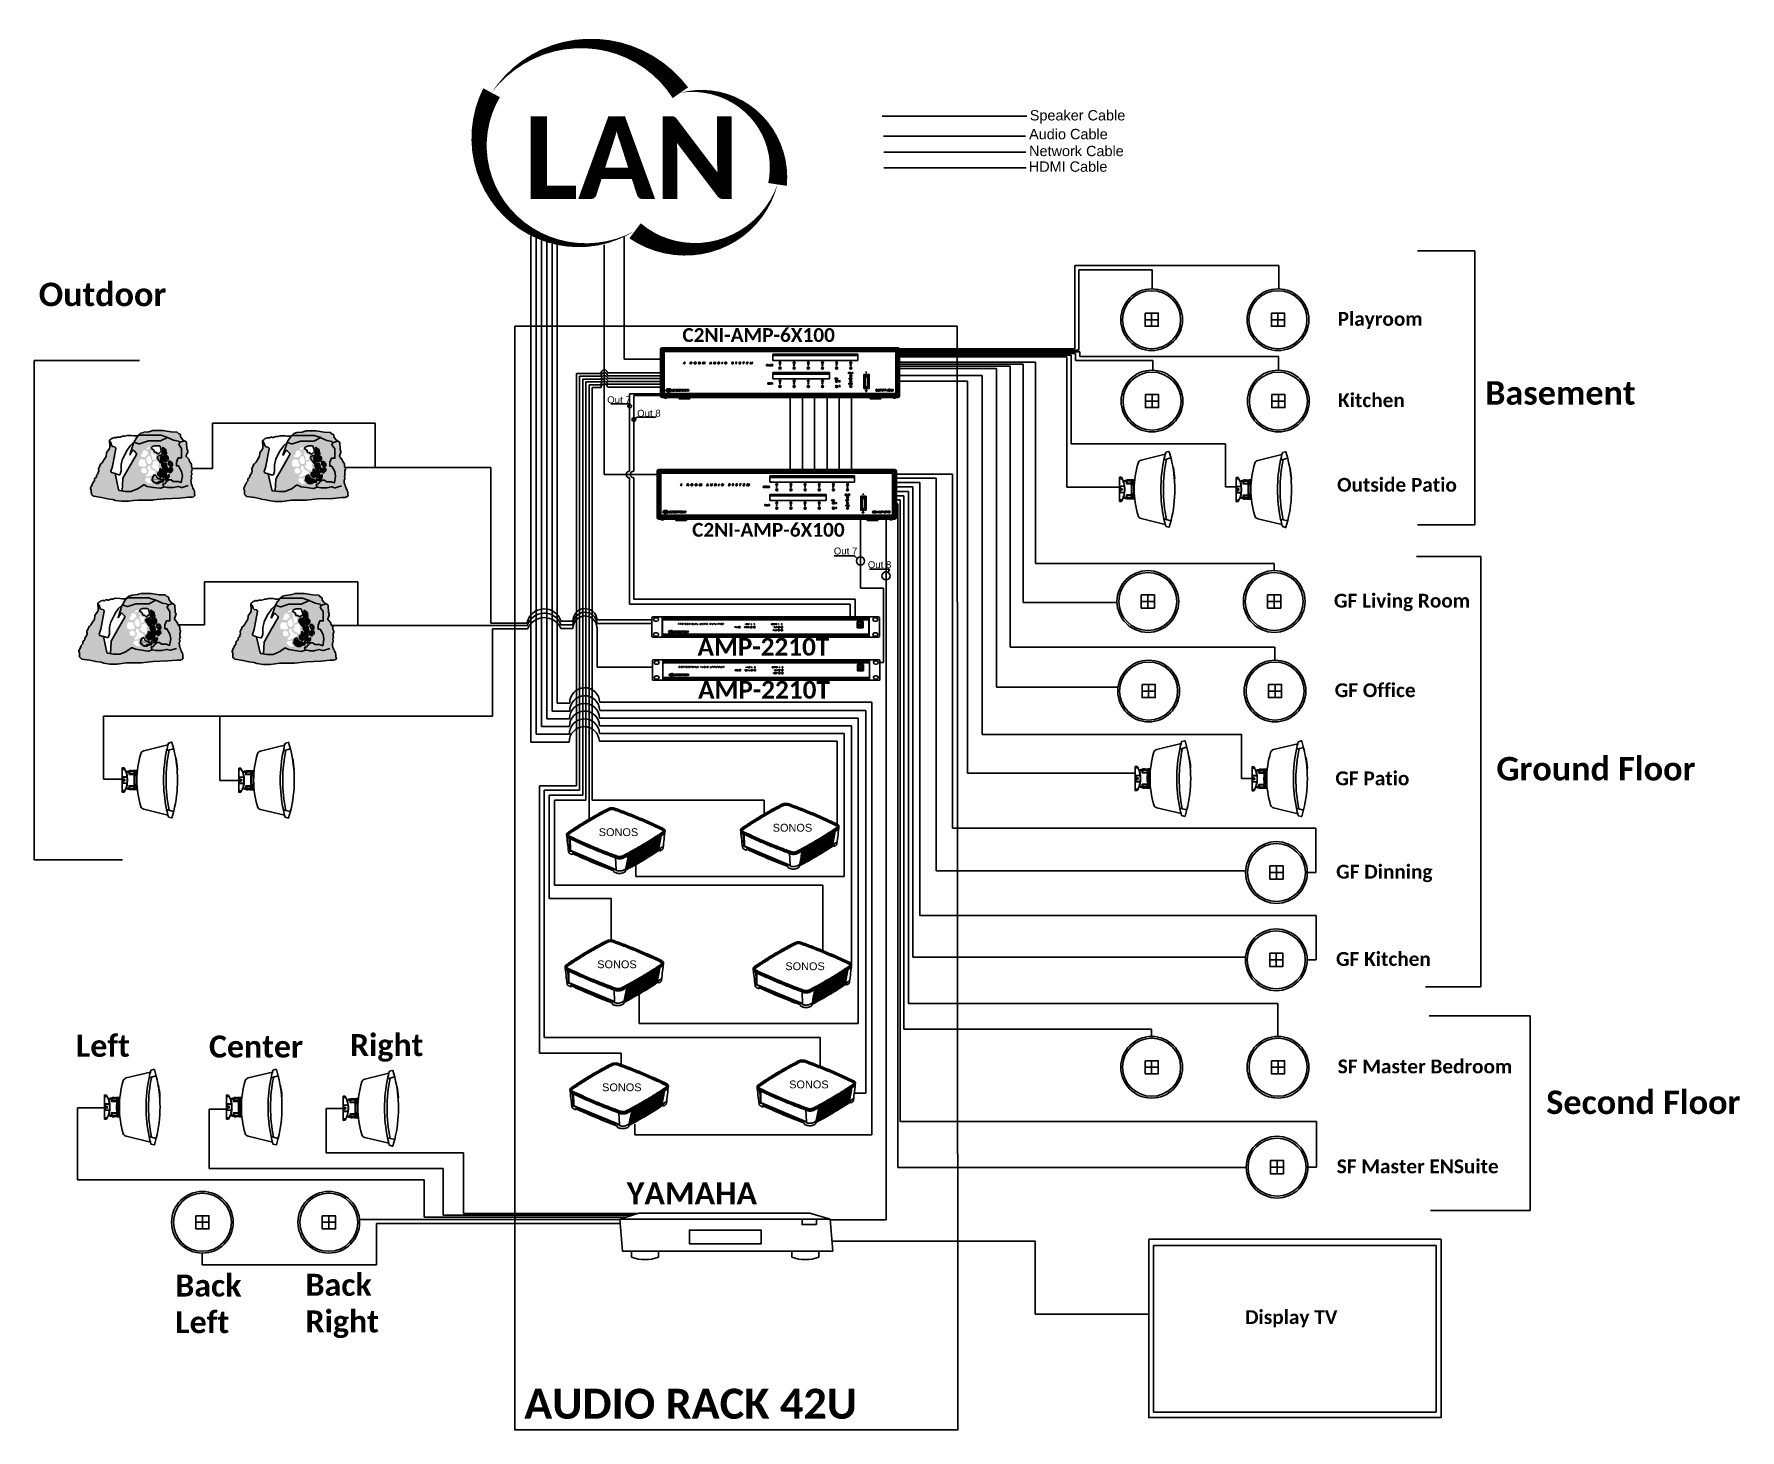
# Model space of a CAD drawing. Header units: inches. Extents: x 110042 to 357611, y 89798 to 292388.
import ezdxf

# ---------------------------------------------------------------- set-up
doc = ezdxf.new("R2010")
doc.units = ezdxf.units.IN
doc.header["$MEASUREMENT"] = 0
for name, color, linetype in [('02___PRT_ALL_AXES', 7, 'Continuous'), ('3_ALL_AXES', 7, 'Continuous'), ('5_ALL_CURVES', 7, 'Continuous'), ('7_ALL_FEATURES', 7, 'Continuous'), ('E-NOTES', 4, 'Continuous'), ('PMK35', 7, 'Continuous'), ('Screen', 5, 'Continuous')]:
    doc.layers.add(name, color=color, linetype=linetype)
doc.layers.add('ES-DEVICE', color=1, linetype='Continuous', lineweight=25)
doc.styles.add('PMK', font='ROMANS.shx')
doc.styles.get("Standard").update_dxf_attribs({"font": 'arial.ttf'})
pattern_1 = [(37.49999999999998, (-10695770.32462438, 3510156.272317793), (-1.947385627145466, 59.56610389447005), [0, -46.98949606894546, 0, -52.55404165605743, 0, -50.23548099476076]), (7.499999999999999, (-10695770.32462438, 3510156.272317793), (54.711128641506, 87.24422463033076), [0, -25.34959656351005, 0, -42.35237474635215, 0, -16.22992462907656]), (327.5, (-10695808.34901917, 3510156.272317793), (96.27102419138845, 0.1749447854797145), [0, -15.45707107531101, 0, -55.64545587111965, 0, -72.64823405396176]), (317.5, (-10695808.34901917, 3510156.272317793), (92.93182517651456, 27.13258717650487), [0, -7.728535537655506, 0, -36.47868773773397, 0, -41.73409190333973])]
pattern_2 = [(37.49999999999998, (-10695770.32462438, 3510156.272317793), (-5.842156881436395, 178.6983116834102), [0, -140.9684882068364, 0, -157.6621249681723, 0, -150.7064429842823]), (7.499999999999999, (-10695770.32462438, 3510156.272317793), (164.1333859245181, 261.7326738909923), [0, -76.04878969053016, 0, -127.0571242390565, 0, -48.68977388722967]), (327.5, (-10695884.39780889, 3510156.272317793), (288.8130725741653, 0.5248343564391433), [0, -46.37121322593304, 0, -166.936367613359, 0, -217.9447021618853]), (317.5, (-10695884.39780889, 3510156.272317793), (278.7954755295438, 81.39776152951458), [0, -23.18560661296651, 0, -109.4360632132019, 0, -125.2022757100192])]
pattern_3 = [(37.49999999999998, (-10673530.98527857, 3510120.150350968), (-1.947385627145466, 59.56610389447005), [0, -46.98949606894546, 0, -52.55404165605743, 0, -50.23548099476076]), (7.499999999999999, (-10673530.98527857, 3510120.150350968), (54.711128641506, 87.24422463033076), [0, -25.34959656351005, 0, -42.35237474635215, 0, -16.22992462907656]), (327.5, (-10673569.00967336, 3510120.150350968), (96.27102419138845, 0.1749447854797145), [0, -15.45707107531101, 0, -55.64545587111965, 0, -72.64823405396176]), (317.5, (-10673569.00967336, 3510120.150350968), (92.93182517651456, 27.13258717650487), [0, -7.728535537655506, 0, -36.47868773773397, 0, -41.73409190333973])]
pattern_4 = [(37.49999999999998, (-10673530.98527857, 3510120.150350968), (-5.842156881436395, 178.6983116834102), [0, -140.9684882068364, 0, -157.6621249681723, 0, -150.7064429842823]), (7.499999999999999, (-10673530.98527857, 3510120.150350968), (164.1333859245181, 261.7326738909923), [0, -76.04878969053016, 0, -127.0571242390565, 0, -48.68977388722967]), (327.5, (-10673645.05846309, 3510120.150350968), (288.8130725741653, 0.5248343564391433), [0, -46.37121322593304, 0, -166.936367613359, 0, -217.9447021618853]), (317.5, (-10673645.05846309, 3510120.150350968), (278.7954755295438, 81.39776152951458), [0, -23.18560661296651, 0, -109.4360632132019, 0, -125.2022757100192])]
pattern_5 = [(37.49999999999998, (-10697466.81211918, 3486522.504005532), (-1.947385627145466, 59.56610389447005), [0, -46.98949606894546, 0, -52.55404165605743, 0, -50.23548099476076]), (7.499999999999999, (-10697466.81211918, 3486522.504005532), (54.711128641506, 87.24422463033076), [0, -25.34959656351005, 0, -42.35237474635215, 0, -16.22992462907656]), (327.5, (-10697504.83651397, 3486522.504005532), (96.27102419138845, 0.1749447854797145), [0, -15.45707107531101, 0, -55.64545587111965, 0, -72.64823405396176]), (317.5, (-10697504.83651397, 3486522.504005532), (92.93182517651456, 27.13258717650487), [0, -7.728535537655506, 0, -36.47868773773397, 0, -41.73409190333973])]
pattern_6 = [(37.49999999999998, (-10697466.81211918, 3486522.504005532), (-5.842156881436395, 178.6983116834102), [0, -140.9684882068364, 0, -157.6621249681723, 0, -150.7064429842823]), (7.499999999999999, (-10697466.81211918, 3486522.504005532), (164.1333859245181, 261.7326738909923), [0, -76.04878969053016, 0, -127.0571242390565, 0, -48.68977388722967]), (327.5, (-10697580.8853037, 3486522.504005532), (288.8130725741653, 0.5248343564391433), [0, -46.37121322593304, 0, -166.936367613359, 0, -217.9447021618853]), (317.5, (-10697580.8853037, 3486522.504005532), (278.7954755295438, 81.39776152951458), [0, -23.18560661296651, 0, -109.4360632132019, 0, -125.2022757100192])]
pattern_7 = [(37.49999999999998, (-10675227.47277337, 3486486.382038707), (-1.947385627145466, 59.56610389447005), [0, -46.98949606894546, 0, -52.55404165605743, 0, -50.23548099476076]), (7.499999999999999, (-10675227.47277337, 3486486.382038707), (54.711128641506, 87.24422463033076), [0, -25.34959656351005, 0, -42.35237474635215, 0, -16.22992462907656]), (327.5, (-10675265.49716816, 3486486.382038707), (96.27102419138845, 0.1749447854797145), [0, -15.45707107531101, 0, -55.64545587111965, 0, -72.64823405396176]), (317.5, (-10675265.49716816, 3486486.382038707), (92.93182517651456, 27.13258717650487), [0, -7.728535537655506, 0, -36.47868773773397, 0, -41.73409190333973])]
pattern_8 = [(37.49999999999998, (-10675227.47277337, 3486486.382038707), (-5.842156881436395, 178.6983116834102), [0, -140.9684882068364, 0, -157.6621249681723, 0, -150.7064429842823]), (7.499999999999999, (-10675227.47277337, 3486486.382038707), (164.1333859245181, 261.7326738909923), [0, -76.04878969053016, 0, -127.0571242390565, 0, -48.68977388722967]), (327.5, (-10675341.54595789, 3486486.382038707), (288.8130725741653, 0.5248343564391433), [0, -46.37121322593304, 0, -166.936367613359, 0, -217.9447021618853]), (317.5, (-10675341.54595789, 3486486.382038707), (278.7954755295438, 81.39776152951458), [0, -23.18560661296651, 0, -109.4360632132019, 0, -125.2022757100192])]

msp = doc.modelspace()

# ---------------------------------------------------------------- texts
at = {"color": 3, "char_height": 1500, "attachment_point": 1}
for s, insert in [('{\\C256;\\c0;Speaker Cable}', (254551.8054776716, 281359.537336383)), ('{\\C256;\\c0;Audio Cable}', (254450.8007870561, 278629.6474224655)), ('{\\C256;\\c0;Network Cable}', (254450.8007870561, 276175.0373239154)), ('{\\C256;\\c0;HDMI Cable}', (254403.560687803, 273909.2513785036))]:
    msp.add_mtext_dynamic_manual_height_columns(s, width=14782.50840883981, gutter_width=1, heights=[0], dxfattribs=dict(at, insert=insert))
at = {"color": 4, "char_height": 1000, "attachment_point": 1}
for s, insert in [('Out 7', (193215.2274169084, 239813.0164104542)), ('Out 8', (197560.0838789791, 237856.1759187148)), ('Out 7', (226104.6998882801, 217864.279933831)), ('Out 8', (231039.2197525664, 215879.9674209924))]:
    msp.add_mtext_dynamic_manual_height_columns(s, width=3584.681230139115, gutter_width=1.134884848838384, heights=[0], dxfattribs=dict(at, insert=insert))
at = {"color": 18, "true_color": 0x000000, "char_height": 1134.884848838384, "attachment_point": 1}
for width, insert in [(1929.08709011402, (191992.8211084383, 177122.1746517845)), (2041.931216908973, (217240.1218600176, 177764.0205062345))]:
    msp.add_mtext_dynamic_manual_height_columns('SONOS', width=width, gutter_width=1.134884848838384, heights=[0], dxfattribs=dict(at, insert=insert))
at = {"color": 5, "char_height": 1134.884848838384, "attachment_point": 1}
for insert in [(191774.5718565398, 157941.0555668487), (219069.1394115174, 157659.878753558), (192478.0408811891, 140086.3287181038), (219631.9146312367, 140508.0939380398)]:
    msp.add_mtext_dynamic_manual_height_columns('{\\C256;\\c0;SONOS}', width=2160.324666750273, gutter_width=1.134884848838384, heights=[0], dxfattribs=dict(at, insert=insert))
at = {"layer": 'PMK35', "color": 30, "insert": (181153.8262731645, 280451.1401039951), "char_height": 14391.38279894153, "width": 244182.6507241649, "attachment_point": 1, "style": 'PMK'}
msp.add_mtext('{\\fCalibri|b1|i0|c0|p34;\\H0.83333x;LAN}', dxfattribs=at)
at = {"layer": 'PMK35', "color": 6, "attachment_point": 1, "style": 'PMK'}
for s, insert, char_height, width in [('{\\fCalibri|b1|i0|c0|p34;\\C2;\\c2092017;Outdoor}', (110711.6478323451, 256310.6775635636), 3404.654546515153, 40789.81821844585), ('{\\fCalibri|b1|i0|c0|p34;\\H0.83333x;Playroom}', (299238.2102492944, 252055.2820172709), 2404.027831379424, 40789.81821844585), ('{\\fCalibri|b1|i0|c0|p34;\\H0.83333x;Kitchen}', (299292.2812722753, 240246.4720557808), 2404.027831379424, 40789.81821844585), ('{\\fCalibri|b1|i0|c0|p34;\\C2;\\c2092017;Basement}', (320642.5548152591, 242003.557157159), 3404.654546515153, 40789.81821844585), ('{\\fCalibri|b1|i0|c0|p34;\\H0.83333x;Outside Patio}', (299154.2175885031, 227974.4465115006), 2404.027831379424, 40789.81821844585), ('{\\fCalibri|b1|i0|c0|p34;\\H0.83333x;GF Living Room}', (298688.7902133726, 211156.8883879425), 2404.027831379424, 40789.81821844585), ('{\\fCalibri|b1|i0|c0|p34;\\H0.83333x;GF Office}', (298806.9683418986, 198159.2104581105), 2404.027831379424, 40789.81821844585), ('{\\fCalibri|b1|i0|c0|p34;\\C2;\\c2092017;Ground Floor}', (322273.4330043267, 187468.8667970248), 3404.654546515153, 40789.81821844585), ('{\\fCalibri|b1|i0|c0|p34;\\H0.83333x;GF Patio}', (298889.3136413208, 185366.5552177253), 2404.027831379424, 40789.81821844585), ('{\\fCalibri|b1|i0|c0|p34;\\H0.83333x;GF Dinning}', (299013.535643177, 171818.9990347871), 2404.027831379424, 40789.81821844585), ('{\\fCalibri|b1|i0|c0|p34;\\H0.83333x;GF Kitchen}', (298991.6516813999, 159147.8626749867), 2404.027831379424, 40789.81821844585), ('{\\fCalibri|b1|i0|c0|p34;\\H0.83333x;SF Master Bedroom}', (299240.0832420058, 143551.7427747502), 2404.027831379424, 40789.81821844585), ('{\\fCalibri|b1|i0|c0|p34;\\C2;\\c2092017;Second Floor}', (329509.6926258971, 139050.3570227614), 3404.654546515153, 40789.81821844585), ('{\\fCalibri|b1|i0|c0|p34;\\H0.83333x;SF Master ENSuite}', (299099.2220274966, 129048.1457806622), 2404.027831379424, 40789.81821844585), ('{\\fCalibri|b1|i0|c0|p34;\\H0.83333x;Display TV}', (285800.8722638264, 107167.9674894849), 2404.027831379424, 15237.03362301036)]:
    msp.add_mtext(s, dxfattribs=dict(at, insert=insert, char_height=char_height, width=width))
at = {"layer": 'PMK35', "attachment_point": 1, "style": 'PMK'}
for s, insert, char_height, width in [('{\\fCalibri|b1|i0|c0|p34;\\H0.83333x;C2NI-AMP-6X100}', (204133.3418838093, 249712.5142840966, 532.1346280031544), 2404.027831379424, 40789.81821844585), ('{\\fCalibri|b1|i0|c0|p34;\\H0.83333x;C2NI-AMP-6X100}', (205545.3742442045, 221441.06597452, 532.1346280031544), 2404.027831379424, 40789.81821844585), ('{\\fCalibri|b1|i0|c0|p34;\\H0.83333x;Left }', (116109.4560891914, 147140.1785585893, 847.1420665797938), 3827.138844228783, 13488.5534878446), ('{\\fCalibri|b1|i0|c0|p34;\\H0.83333x;Center}', (135426.9845850635, 147036.398704038, 847.1420665797938), 3827.138844228783, 13488.5534878446), ('{\\fCalibri|b1|i0|c0|p34;\\H0.83333x;Right}', (155886.9471273867, 147243.9584131407, 847.1420665797938), 3827.138844228783, 13488.5534878446), ('{\\fCalibri|b1|i0|c0|p34;\\H0.83333x;YAMAHA}', (196061.8004740716, 125716.9307220553, 847.1420665797938), 3827.138844228783, 64936.14413077344), ('{\\fCalibri|b1|i0|c0|p34;\\H0.83333x;Back Left}', (130532.007168357, 112346.5303288032, 847.1420665797938), 3827.138844228783, 13488.5534878446), ('{\\fCalibri|b1|i0|c0|p34;\\H0.83333x;Back Right}', (149434.1035387367, 112450.3101833547, 847.1420665797938), 3827.138844228783, 13488.5534878446)]:
    msp.add_mtext(s, dxfattribs=dict(at, insert=insert, char_height=char_height, width=width))
at = {"layer": 'PMK35', "color": 1, "insert": (181176.2586940513, 95771.67706364486), "char_height": 5222.733417191953, "width": 88615.59084714248, "attachment_point": 1, "style": 'PMK'}
msp.add_mtext('{\\fCalibri|b1|i0|c0|p34;\\H0.83333x;AUDIO RACK 42U}', dxfattribs=at)

# ---------------------------------------------------------------- blocks, each defined once
blk = doc.blocks.new('ampppp')
at = {"color": 8}
for p, q in [((17351.09224226392, 3833.549149382447, 4.688886529305795), (17351.09224226392, 3892.599296057033, 4.688886529305795)), ((17351.18497940699, 3892.506558915817, 4.688886529305795), (17351.09224226392, 3892.599296057033, 4.688886529305795)), ((17351.18497717187, 3833.641884288601, 4.688886529305795), (17351.18497940699, 3892.506558915817, 4.688886529305795)), ((17351.18497907193, 3892.493552981558, 4.688886529305795), (17351.77698154755, 3891.931866440804, 4.688886529305795)), ((17351.77698154755, 3891.931866440804, 4.688886529305795), (17351.77698155483, 3834.216581710177, 4.688886529305795)), ((17353.5596845297, 3891.931527547998, 4.688886529305795), (17351.77698154755, 3891.931527636743, 4.688886529305795)), ((17353.35721776275, 3894.678727559209, 4.688886529305795), (17353.26444576528, 3894.771499558417, 4.688886529305795)), ((17353.26444576528, 3894.771499558417, 4.688886529305795), (17654.84404207291, 3894.771499558417, 4.688886529305795)), ((17353.35431076738, 3894.662884548416, 4.688886529305795), (17353.91622198034, 3894.070760018368, 4.688886529305795)), ((17353.35721776275, 3894.678727559209, 4.688886529305795), (17654.75127007365, 3894.678727559209, 4.688886529305795)), ((17353.5596845297, 3891.931527547998, 4.688886529305795), (17353.55968594974, 3834.216920550452, 4.688886529305795)), ((17353.91622289494, 3892.288068130321, 4.688886529305795), (17353.91622257981, 3894.070760152395, 4.688886529305795)), ((17654.19226190571, 3894.070760003871, 4.688886529305795), (17353.91622198034, 3894.070760018368, 4.688886529305795)), ((17654.1922623405, 3892.288066389673, 4.688886529305795), (17353.91622289494, 3892.288068130321, 4.688886529305795)), ((17354.59624950711, 3836.148071832935, 4.688886529305795), (17354.59624950711, 3890.000373606546, 4.688886529305795)), ((17354.59624950711, 3890.000373606546, 4.688886529305795), (17355.68237086946, 3890.000373621042, 4.688886529305795)), ((17355.68235125695, 3836.148071832935, 4.688886529305795), (17355.68235125695, 3890.000373606546, 4.688886529305795)), ((17355.68235125695, 3890.000373606546, 4.688886529305795), (17355.69948847646, 3889.983236386902, 4.688886529305795)), ((17355.69948847646, 3889.983236386902, 4.688886529305795), (17355.69948847646, 3836.165209052631, 4.688886529305795)), ((17355.82213869302, 3890.176996054992, 4.688886529305795), (17355.86336821582, 3890.181390563622, 4.688886529305795)), ((17355.86336821582, 3891.26749231525, 4.688886529305795), (17355.86336821582, 3890.181390563622, 4.688886529305795)), ((17355.86336821582, 3891.26749231525, 4.688886529305795), (17652.24511962058, 3891.26749231525, 4.688886529305795)), ((17355.86336821582, 3890.181390563622, 4.688886529305795), (17355.88050543544, 3890.164253345796, 4.688886529305795)), ((17355.86336821582, 3890.181390563622, 4.688886529305795), (17652.24511962058, 3890.181390563622, 4.688886529305795)), ((17652.22798240275, 3890.164253345796, 4.688886529305795), (17355.88050543544, 3890.164253345796, 4.688886529305795)), ((17355.93739743778, 3889.73616072362, 4.688886529305795), (17355.93739743778, 3836.756426580494, 4.688886529305795)), ((17651.80883580627, 3890.098415316046, 4.688886529305795), (17356.29965203013, 3890.098415316046, 4.688886529305795)), ((17494.99787910741, 3886.602658499093, 4.688886529305795), (17494.99787910741, 3884.791385536935, 4.688886529305795)), ((17603.6742568369, 3886.602658499093, 4.688886529305795), (17494.99787910741, 3886.602658499093, 4.688886529305795)), ((17494.99787910741, 3884.791385536935, 4.688886529305795), (17603.6742568369, 3884.791385536935, 4.688886529305795)), ((17603.6742568369, 3884.791385536935, 4.688886529305795), (17603.6742568369, 3886.602658499093, 4.688886529305795)), ((17652.17109039862, 3836.756426580494, 4.688886529305795), (17652.17109039862, 3889.73616072362, 4.688886529305795)), ((17652.24511962058, 3890.181390563622, 4.688886529305795), (17652.22798240275, 3890.164253345796, 4.688886529305795)), ((17652.24511962058, 3891.26749231525, 4.688886529305795), (17652.24511963692, 3890.18137095299, 4.688886529305795)), ((17652.42613657944, 3890.000373606546, 4.688886529305795), (17652.40899935993, 3889.983236386902, 4.688886529305795)), ((17652.40899935993, 3836.165209052631, 4.688886529305795), (17652.40899935993, 3889.983236386902, 4.688886529305795)), ((17653.51223832928, 3890.000373606546, 4.688886529305795), (17652.42613657944, 3890.000373606546, 4.688886529305795)), ((17652.42613657944, 3890.000373606546, 4.688886529305795), (17652.42613657944, 3836.148071832935, 4.688886529305795)), ((17653.51223832928, 3890.000373606546, 4.688886529305795), (17653.51223832928, 3836.148071832935, 4.688886529305795)), ((17654.19226190571, 3894.070760003871, 4.688886529305795), (17654.75417706901, 3894.662884548416, 4.688886529305795)), ((17654.1922623405, 3892.288066389673, 4.688886529305795), (17654.19226250887, 3894.070760003871, 4.688886529305795)), ((17654.54880190121, 3891.931524912591, 4.688886529305795), (17656.33150644646, 3891.931525195144, 4.688886529305795)), ((17654.54880330311, 3834.216917900576, 4.688886529305795), (17654.54880190121, 3891.931524912591, 4.688886529305795)), ((17654.75127007365, 3894.678727559209, 4.688886529305795), (17654.84404207291, 3894.771499558417, 4.688886529305795)), ((17656.33150630329, 3891.931863734733, 4.688886529305795), (17656.92351272031, 3892.493558035001, 4.688886529305795)), ((17656.33150630698, 3834.21657902224, 4.688886529305795), (17656.33150630329, 3891.931863734733, 4.688886529305795)), ((17656.92351065367, 3892.506561138227, 4.688886529305795), (17657.01624557247, 3892.599296057033, 4.688886529305795)), ((17656.92351065367, 3892.506561138227, 4.688886529305795), (17656.92350844396, 3833.641886511038, 4.688886529305795)), ((17657.01624557247, 3892.599296057033, 4.688886529305795), (17657.01624557247, 3833.549149382447, 4.688886529305795)), ((17494.99787910741, 3863.056109991037, 4.688886529305795), (17494.99787910741, 3861.244837028879, 4.688886529305795)), ((17567.44879759373, 3863.056109991037, 4.688886529305795), (17494.99787910741, 3863.056109991037, 4.688886529305795)), ((17494.99787910741, 3861.244837028879, 4.688886529305795), (17567.44879759373, 3861.244837028879, 4.688886529305795)), ((17567.44879759373, 3861.244837028879, 4.688886529305795), (17567.44879759373, 3863.056109991037, 4.688886529305795)), ((17351.18497717187, 3833.641884288601, 4.688886529305795), (17351.09224226392, 3833.549149382447, 4.688886529305795)), ((17351.77698155483, 3834.216581710177, 4.688886529305795), (17351.18497509616, 3833.654887377331, 4.688886529305795)), ((17353.55968594974, 3834.216920550452, 4.688886529305795), (17351.7769814281, 3834.216920302297, 4.688886529305795)), ((17353.35721776275, 3831.469717880272, 4.688886529305795), (17353.26444576528, 3831.376945882882, 4.688886529305795)), ((17654.84404207291, 3831.376945882882, 4.688886529305795), (17353.26444576528, 3831.376945882882, 4.688886529305795)), ((17353.91622593797, 3832.07768546099, 4.688886529305795), (17353.35431076738, 3831.485560891065, 4.688886529305795)), ((17353.35721776275, 3831.469717880272, 4.688886529305795), (17654.75127007365, 3831.469717880272, 4.688886529305795)), ((17353.91622551952, 3833.860379066123, 4.688886529305795), (17353.91622537286, 3832.07768546099, 4.688886529305795)), ((17353.91622551952, 3833.860379066123, 4.688886529305795), (17654.19226493418, 3833.860377314641, 4.688886529305795)), ((17353.91622593797, 3832.07768546099, 4.688886529305795), (17654.19226583266, 3832.077685399394, 4.688886529305795)), ((17354.59624950711, 3836.148071832935, 4.688886529305795), (17355.68235125695, 3836.148071832935, 4.688886529305795)), ((17355.68235125695, 3836.148071832935, 4.688886529305795), (17355.69948847646, 3836.165209052631, 4.688886529305795)), ((17355.86336821582, 3835.967054875859, 4.688886529305795), (17355.88050543544, 3835.984192093711, 4.688886529305795)), ((17355.86336821582, 3834.880953124283, 4.688886529305795), (17355.86336819948, 3835.967074486516, 4.688886529305795)), ((17652.24511962058, 3835.967054875859, 4.688886529305795), (17355.86336821582, 3835.967054875859, 4.688886529305795)), ((17652.24511962058, 3834.880953124283, 4.688886529305795), (17355.86336821582, 3834.880953124283, 4.688886529305795)), ((17355.88050543544, 3835.984192093711, 4.688886529305795), (17652.22798240275, 3835.984192093711, 4.688886529305795)), ((17356.29965203013, 3836.394171988068, 4.688886529305795), (17651.80883580627, 3836.394171988068, 4.688886529305795)), ((17356.33108062643, 3830.669771143579, 4.688886529305795), (17356.33108062643, 3830.689335593958, 4.688886529305795)), ((17357.35572851086, 3830.328995247208, 4.688886529305795), (17357.36079030341, 3830.338068884301, 4.688886529305795)), ((17357.36079030341, 3830.338068884301, 4.688886529305795), (17357.36079030341, 3830.653965077317, 4.688886529305795)), ((17358.08221230935, 3830.653965077317, 4.688886529305795), (17358.08221230935, 3830.338068884301, 4.688886529305795)), ((17358.08221230935, 3830.338068884301, 4.688886529305795), (17358.08727423948, 3830.328995379416, 4.688886529305795)), ((17359.11192198622, 3830.689335593958, 4.688886529305795), (17359.11192198622, 3830.669771143579, 4.688886529305795)), ((17375.00104536443, 3831.376945882882, 4.688886529305795), (17375.00104536443, 3829.692462028087, 4.688886529305795)), ((17375.00104536443, 3829.692462028087, 4.688886529305795), (17388.58559258062, 3829.692462028087, 4.688886529305795)), ((17388.58559258062, 3831.376945882882, 4.688886529305795), (17388.58559258062, 3829.692462028087, 4.688886529305795)), ((17619.52289525578, 3831.376945882882, 4.688886529305795), (17619.52289525578, 3829.692462028087, 4.688886529305795)), ((17619.52289525578, 3829.692462028087, 4.688886529305795), (17633.10744247197, 3829.692462028087, 4.688886529305795)), ((17633.10744247197, 3831.376945882882, 4.688886529305795), (17633.10744247197, 3829.692462028087, 4.688886529305795)), ((17648.99656585187, 3830.669771143579, 4.688886529305795), (17648.99656585187, 3830.689335593958, 4.688886529305795)), ((17650.0212137363, 3830.328995247208, 4.688886529305795), (17650.02627552885, 3830.338068884301, 4.688886529305795)), ((17650.02627552885, 3830.338068884301, 4.688886529305795), (17650.02627552885, 3830.653965077317, 4.688886529305795)), ((17650.74769753478, 3830.653965077317, 4.688886529305795), (17650.74769753478, 3830.338068884301, 4.688886529305795)), ((17650.74769753478, 3830.338068884301, 4.688886529305795), (17650.75275946492, 3830.328995379416, 4.688886529305795)), ((17651.77740721186, 3830.689335593958, 4.688886529305795), (17651.77740721186, 3830.669771143579, 4.688886529305795)), ((17652.24511962058, 3835.967054875859, 4.688886529305795), (17652.22798240275, 3835.984192093711, 4.688886529305795)), ((17652.24511962058, 3834.880953124283, 4.688886529305795), (17652.24511962058, 3835.967054875859, 4.688886529305795)), ((17652.42613657944, 3836.148071832935, 4.688886529305795), (17652.40899935993, 3836.165209052631, 4.688886529305795)), ((17653.51223832928, 3836.148071832935, 4.688886529305795), (17652.42611696884, 3836.148071818464, 4.688886529305795)), ((17654.19226493418, 3833.860377314641, 4.688886529305795), (17654.19226528737, 3832.077685247258, 4.688886529305795)), ((17654.75417706901, 3831.485560891065, 4.688886529305795), (17654.19226583266, 3832.077685399394, 4.688886529305795)), ((17654.54880330311, 3834.216917900576, 4.688886529305795), (17656.33150630698, 3834.216917795515, 4.688886529305795)), ((17654.75127007365, 3831.469717880272, 4.688886529305795), (17654.84404207291, 3831.376945882882, 4.688886529305795)), ((17656.92350878619, 3833.6548924308, 4.688886529305795), (17656.33150630698, 3834.21657902224, 4.688886529305795)), ((17656.92350844396, 3833.641886511038, 4.688886529305795), (17657.01624557247, 3833.549149382447, 4.688886529305795))]:
    blk.add_line(p, q, dxfattribs=at)
at = {"color": 5}
for p, q in [((17380.70626995598, 3874.734969857824, 4.688886529305795), (17380.77479882733, 3874.976425380149, 4.688886529305795)), ((17381.83653280836, 3874.734969857824, 4.688886529305795), (17380.70626995598, 3874.734969857824, 4.688886529305795)), ((17380.77479882733, 3874.976425380149, 4.688886529305795), (17382.2893510488, 3876.333596521443, 4.688886529305795)), ((17382.14095502362, 3875.910942394888, 4.688886529305795), (17381.11730056071, 3874.976425380149, 4.688886529305795)), ((17381.11730056071, 3874.976425380149, 4.688886529305795), (17381.90113963059, 3874.976425380149, 4.688886529305795)), ((17381.69512515964, 3874.180820165148, 4.688886529305795), (17381.83653280836, 3874.734969857824, 4.688886529305795)), ((17382.03120899683, 3874.180820165148, 4.688886529305795), (17381.69512515964, 3874.180820165148, 4.688886529305795)), ((17381.90113963059, 3874.976425380149, 4.688886529305795), (17382.14095502362, 3875.910942394888, 4.688886529305795)), ((17382.1707625866, 3874.734969857824, 4.688886529305795), (17382.03120899683, 3874.180820165148, 4.688886529305795)), ((17382.5550519559, 3874.734969857824, 4.688886529305795), (17382.1707625866, 3874.734969857824, 4.688886529305795)), ((17382.58300546003, 3876.333596521443, 4.688886529305795), (17382.23551203048, 3874.976425380149, 4.688886529305795)), ((17382.23551203048, 3874.976425380149, 4.688886529305795), (17382.61666376045, 3874.976425380149, 4.688886529305795)), ((17382.2893510488, 3876.333596521443, 4.688886529305795), (17382.58300546003, 3876.333596521443, 4.688886529305795)), ((17382.61666376045, 3874.976425380149, 4.688886529305795), (17382.5550519559, 3874.734969857824, 4.688886529305795)), ((17388.9620378555, 3874.180820165148, 4.688886529305795), (17389.54742130946, 3876.460385628806, 4.688886529305795)), ((17389.31723276162, 3874.180820165148, 4.688886529305795), (17388.9620378555, 3874.180820165148, 4.688886529305795)), ((17389.57537481359, 3875.169746678546, 4.688886529305795), (17389.31723276162, 3874.180820165148, 4.688886529305795)), ((17389.54742130946, 3876.460385628806, 4.688886529305795), (17390.48422024366, 3876.460385628806, 4.688886529305795)), ((17390.16075826934, 3875.169746678546, 4.688886529305795), (17389.57537481359, 3875.169746678546, 4.688886529305795)), ((17389.83344555589, 3876.192545423622, 4.688886529305795), (17389.64383237506, 3875.436018065938, 4.688886529305795)), ((17389.64383237506, 3875.436018065938, 4.688886529305795), (17390.30537486527, 3875.436018065938, 4.688886529305795)), ((17390.47659007696, 3876.192545423622, 4.688886529305795), (17389.83344555589, 3876.192545423622, 4.688886529305795)), ((17390.63261626894, 3874.525817747538, 4.688886529305795), (17390.6548649751, 3874.783032770136, 4.688886529305795)), ((17391.08992703696, 3874.180820165148, 4.688886529305795), (17390.65671903395, 3874.180820165148, 4.688886529305795)), ((17391.03601670697, 3874.832165333335, 4.688886529305795), (17391.02146947538, 3874.605043113081, 4.688886529305795)), ((17391.08992703696, 3874.241077081426, 4.688886529305795), (17391.08992703696, 3874.180820165148, 4.688886529305795)), ((17404.98460126469, 3874.180820165148, 4.688886529305795), (17405.56235455364, 3876.460385628806, 4.688886529305795)), ((17405.33594543347, 3874.180820165148, 4.688886529305795), (17404.98460126469, 3874.180820165148, 4.688886529305795)), ((17405.78370066618, 3875.980683534915, 4.688886529305795), (17405.33594543347, 3874.180820165148, 4.688886529305795)), ((17405.56235455364, 3876.460385628806, 4.688886529305795), (17406.08812288143, 3876.460385628806, 4.688886529305795)), ((17405.80209863689, 3876.180422729453, 4.688886529305795), (17405.80209863689, 3876.146051329075, 4.688886529305795)), ((17406.12556061111, 3874.180820165148, 4.688886529305795), (17405.80209863689, 3876.180422729453, 4.688886529305795)), ((17406.08812288143, 3876.460385628806, 4.688886529305795), (17406.38940745936, 3874.577018299048, 4.688886529305795)), ((17406.47633429953, 3874.180820165148, 4.688886529305795), (17406.12556061111, 3874.180820165148, 4.688886529305795)), ((17406.38940745936, 3874.577018299048, 4.688886529305795), (17407.62870324031, 3876.460385628806, 4.688886529305795)), ((17407.78480074027, 3876.152397915394, 4.688886529305795), (17406.47633429953, 3874.180820165148, 4.688886529305795)), ((17407.2533276145, 3874.180820165148, 4.688886529305795), (17407.69723210976, 3875.920497928407, 4.688886529305795)), ((17407.59518755954, 3874.180820165148, 4.688886529305795), (17407.2533276145, 3874.180820165148, 4.688886529305795)), ((17408.17672027606, 3876.460385628806, 4.688886529305795), (17407.59518755954, 3874.180820165148, 4.688886529305795)), ((17407.62870324031, 3876.460385628806, 4.688886529305795), (17408.17672027606, 3876.460385628806, 4.688886529305795)), ((17414.05779522664, 3874.180820165148, 4.688886529305795), (17415.53105898099, 3876.460385628806, 4.688886529305795)), ((17414.45356549976, 3874.180820165148, 4.688886529305795), (17414.05779522664, 3874.180820165148, 4.688886529305795)), ((17414.86202894573, 3874.824820407771, 4.688886529305795), (17414.45356549976, 3874.180820165148, 4.688886529305795)), ((17415.95292869961, 3874.824820407771, 4.688886529305795), (17414.86202894573, 3874.824820407771, 4.688886529305795)), ((17415.70241681413, 3876.146051329075, 4.688886529305795), (17415.02939341841, 3875.091091795162, 4.688886529305795)), ((17415.02939341841, 3875.091091795162, 4.688886529305795), (17415.90087243026, 3875.091091795162, 4.688886529305795)), ((17415.53105898099, 3876.460385628806, 4.688886529305795), (17415.98844105887, 3876.460385628806, 4.688886529305795)), ((17415.90087243026, 3875.091091795162, 4.688886529305795), (17415.70241681413, 3876.146051329075, 4.688886529305795)), ((17416.07593837941, 3874.180820165148, 4.688886529305795), (17415.95292869961, 3874.824820407771, 4.688886529305795)), ((17415.98844105887, 3876.460385628806, 4.688886529305795), (17416.44568051701, 3874.180820165148, 4.688886529305795)), ((17416.44568051701, 3874.180820165148, 4.688886529305795), (17416.07593837941, 3874.180820165148, 4.688886529305795)), ((17419.41445673577, 3875.061498161518, 4.688886529305795), (17419.7708639124, 3876.460385628806, 4.688886529305795)), ((17420.13368898522, 3876.460385628806, 4.688886529305795), (17419.75631668092, 3874.973216431155, 4.688886529305795)), ((17419.7708639124, 3876.460385628806, 4.688886529305795), (17420.13368898522, 3876.460385628806, 4.688886529305795)), ((17421.05522758614, 3874.934709054181, 4.688886529305795), (17421.44215542396, 3876.460385628806, 4.688886529305795)), ((17421.80433870664, 3876.460385628806, 4.688886529305795), (17421.41234786087, 3874.918806932497, 4.688886529305795)), ((17421.44215542396, 3876.460385628806, 4.688886529305795), (17421.80433870664, 3876.460385628806, 4.688886529305795)), ((17424.37349391473, 3874.180820165148, 4.688886529305795), (17424.9588773687, 3876.460385628806, 4.688886529305795)), ((17425.39771885801, 3874.180820165148, 4.688886529305795), (17424.37349391473, 3874.180820165148, 4.688886529305795)), ((17425.25631120929, 3876.20046082776, 4.688886529305795), (17424.80477654733, 3874.437536018994, 4.688886529305795)), ((17424.80477654733, 3874.437536018994, 4.688886529305795), (17425.32869081797, 3874.437536018994, 4.688886529305795)), ((17424.9588773687, 3876.460385628806, 4.688886529305795), (17425.73957880305, 3876.460385628806, 4.688886529305795)), ((17425.69080279078, 3876.20046082776, 4.688886529305795), (17425.25631120929, 3876.20046082776, 4.688886529305795)), ((17429.64764980331, 3874.180820165148, 4.688886529305795), (17430.22547440214, 3876.460385628806, 4.688886529305795)), ((17430.02502210571, 3874.180820165148, 4.688886529305795), (17429.64764980331, 3874.180820165148, 4.688886529305795)), ((17430.60669744378, 3876.460385628806, 4.688886529305795), (17430.02502210571, 3874.180820165148, 4.688886529305795)), ((17430.22547440214, 3876.460385628806, 4.688886529305795), (17430.60669744378, 3876.460385628806, 4.688886529305795)), ((17442.26238157501, 3874.827958045124, 4.688886529305795), (17442.26623231224, 3874.8882149614, 4.688886529305795)), ((17442.26623231224, 3874.8882149614, 4.688886529305795), (17442.60994631612, 3874.8882149614, 4.688886529305795)), ((17442.60994631612, 3874.8882149614, 4.688886529305795), (17442.60994631612, 3874.846427323819, 4.688886529305795)), ((17443.32475734608, 3875.20411807895, 4.688886529305795), (17443.32475734608, 3875.205686898509, 4.688886529305795)), ((17443.39770743502, 3875.514744260961, 4.688886529305795), (17443.50873704039, 3875.474596754553, 4.688886529305795)), ((17444.07764789404, 3875.807400333005, 4.688886529305795), (17444.07764789404, 3875.816955868343, 4.688886529305795)), ((17444.43284280196, 3875.807400333005, 4.688886529305795), (17444.07764789404, 3875.807400333005, 4.688886529305795)), ((17444.43284280196, 3875.835425147037, 4.688886529305795), (17444.43284280196, 3875.807400333005, 4.688886529305795)), ((17447.82020848047, 3875.124892715199, 4.688886529305795), (17447.20501746343, 3876.460385628806, 4.688886529305795)), ((17447.20501746343, 3876.460385628806, 4.688886529305795), (17447.58424382479, 3876.460385628806, 4.688886529305795)), ((17447.58424382479, 3876.460385628806, 4.688886529305795), (17448.05617313426, 3875.404855614553, 4.688886529305795)), ((17447.58802325235, 3874.180820165148, 4.688886529305795), (17447.82020848047, 3875.124892715199, 4.688886529305795)), ((17447.95398596429, 3874.180820165148, 4.688886529305795), (17447.58802325235, 3874.180820165148, 4.688886529305795)), ((17448.17476159646, 3875.078398622446, 4.688886529305795), (17447.95398596429, 3874.180820165148, 4.688886529305795)), ((17448.05617313426, 3875.404855614553, 4.688886529305795), (17448.90155270083, 3876.460385628806, 4.688886529305795)), ((17449.31579225275, 3876.460385628806, 4.688886529305795), (17448.17476159646, 3875.078398622446, 4.688886529305795)), ((17448.90155270083, 3876.460385628806, 4.688886529305795), (17449.31579225275, 3876.460385628806, 4.688886529305795)), ((17451.60448539105, 3874.827958045124, 4.688886529305795), (17451.60833613018, 3874.8882149614, 4.688886529305795)), ((17451.60833613018, 3874.8882149614, 4.688886529305795), (17451.95205013227, 3874.8882149614, 4.688886529305795)), ((17451.95205013227, 3874.8882149614, 4.688886529305795), (17451.95205013227, 3874.846427323819, 4.688886529305795)), ((17452.66686116401, 3875.20411807895, 4.688886529305795), (17452.66686116401, 3875.205686898509, 4.688886529305795)), ((17452.73981125127, 3875.514744260961, 4.688886529305795), (17452.85084085833, 3875.474596754553, 4.688886529305795)), ((17453.41975171198, 3875.807400333005, 4.688886529305795), (17453.41975171198, 3875.816955868343, 4.688886529305795)), ((17453.7749466181, 3875.807400333005, 4.688886529305795), (17453.41975171198, 3875.807400333005, 4.688886529305795)), ((17453.7749466181, 3875.835425147037, 4.688886529305795), (17453.7749466181, 3875.807400333005, 4.688886529305795)), ((17456.66820559076, 3876.20046082776, 4.688886529305795), (17456.73359682288, 3876.460385628806, 4.688886529305795)), ((17457.50224687294, 3876.20046082776, 4.688886529305795), (17456.66820559076, 3876.20046082776, 4.688886529305795)), ((17456.73359682288, 3876.460385628806, 4.688886529305795), (17458.69340842996, 3876.460385628806, 4.688886529305795)), ((17456.98781682784, 3874.180820165148, 4.688886529305795), (17457.50224687294, 3876.20046082776, 4.688886529305795)), ((17457.35385084776, 3874.180820165148, 4.688886529305795), (17456.98781682784, 3874.180820165148, 4.688886529305795)), ((17457.86628421436, 3876.20046082776, 4.688886529305795), (17457.35385084776, 3874.180820165148, 4.688886529305795)), ((17458.62480824885, 3876.20046082776, 4.688886529305795), (17457.86628421436, 3876.20046082776, 4.688886529305795)), ((17458.69340842996, 3876.460385628806, 4.688886529305795), (17458.62480824885, 3876.20046082776, 4.688886529305795)), ((17461.03800857673, 3874.180820165148, 4.688886529305795), (17461.61576186568, 3876.460385628806, 4.688886529305795)), ((17462.78781235388, 3874.180820165148, 4.688886529305795), (17461.03800857673, 3874.180820165148, 4.688886529305795)), ((17461.66211333885, 3875.220519369333, 4.688886529305795), (17461.46358641294, 3874.459214246682, 4.688886529305795)), ((17461.46358641294, 3874.459214246682, 4.688886529305795), (17462.86076244282, 3874.459214246682, 4.688886529305795)), ((17461.61576186568, 3876.460385628806, 4.688886529305795), (17463.27122256728, 3876.460385628806, 4.688886529305795)), ((17462.91474408078, 3875.220519369333, 4.688886529305795), (17461.66211333885, 3875.220519369333, 4.688886529305795)), ((17461.90556553969, 3876.180422729453, 4.688886529305795), (17461.73121268866, 3875.489928395896, 4.688886529305795)), ((17461.73121268866, 3875.489928395896, 4.688886529305795), (17462.98320164235, 3875.489928395896, 4.688886529305795)), ((17463.1988429586, 3876.180422729453, 4.688886529305795), (17461.90556553969, 3876.180422729453, 4.688886529305795)), ((17462.86076244282, 3874.459214246682, 4.688886529305795), (17462.78781235388, 3874.180820165148, 4.688886529305795)), ((17462.98320164235, 3875.489928395896, 4.688886529305795), (17462.91474408078, 3875.220519369333, 4.688886529305795)), ((17463.27122256728, 3876.460385628806, 4.688886529305795), (17463.1988429586, 3876.180422729453, 4.688886529305795)), ((17465.82953866147, 3874.180820165148, 4.688886529305795), (17466.40729195064, 3876.460385628806, 4.688886529305795)), ((17466.18088283037, 3874.180820165148, 4.688886529305795), (17465.82953866147, 3874.180820165148, 4.688886529305795)), ((17466.62863806307, 3875.980683534915, 4.688886529305795), (17466.18088283037, 3874.180820165148, 4.688886529305795)), ((17466.40729195064, 3876.460385628806, 4.688886529305795), (17466.93306027843, 3876.460385628806, 4.688886529305795)), ((17466.64703603199, 3876.180422729453, 4.688886529305795), (17466.64703603199, 3876.146051329075, 4.688886529305795)), ((17466.9704980081, 3874.180820165148, 4.688886529305795), (17466.64703603199, 3876.180422729453, 4.688886529305795)), ((17466.93306027843, 3876.460385628806, 4.688886529305795), (17467.23434485636, 3874.577018299048, 4.688886529305795)), ((17467.32127169652, 3874.180820165148, 4.688886529305795), (17466.9704980081, 3874.180820165148, 4.688886529305795)), ((17467.23434485636, 3874.577018299048, 4.688886529305795), (17468.47364063552, 3876.460385628806, 4.688886529305795)), ((17468.62973813706, 3876.152397915394, 4.688886529305795), (17467.32127169652, 3874.180820165148, 4.688886529305795)), ((17468.0982650115, 3874.180820165148, 4.688886529305795), (17468.54216950676, 3875.920497928407, 4.688886529305795)), ((17468.44012495464, 3874.180820165148, 4.688886529305795), (17468.0982650115, 3874.180820165148, 4.688886529305795)), ((17469.02165767116, 3876.460385628806, 4.688886529305795), (17468.44012495464, 3874.180820165148, 4.688886529305795)), ((17468.47364063552, 3876.460385628806, 4.688886529305795), (17469.02165767116, 3876.460385628806, 4.688886529305795)), ((17486.70524396027, 3872.369618512812, 4.688886529305795), (17486.70524396027, 3872.389442681627, 4.688886529305795)), ((17486.70524396027, 3872.389442681627, 4.688886529305795), (17487.0028917286, 3872.389442681627, 4.688886529305795)), ((17487.03777378105, 3872.993800609043, 4.688886529305795), (17487.3873950291, 3872.761751978092, 4.688886529305795)), ((17487.53764511313, 3872.298879033514, 4.688886529305795), (17487.20348664445, 3872.551458908996, 4.688886529305795)), ((17487.3873950291, 3872.761751978092, 4.688886529305795), (17487.40543644887, 3872.755690632826, 4.688886529305795)), ((17487.78031290408, 3872.962988684239, 4.688886529305795), (17487.51625212462, 3872.962988684239, 4.688886529305795)), ((17487.78031290408, 3872.970690158938, 4.688886529305795), (17487.78031290408, 3872.962988684239, 4.688886529305795)), ((17489.59572184286, 3872.475656423678, 4.688886529305795), (17489.59572184286, 3873.367886632082, 4.688886529305795)), ((17489.59572184286, 3873.367886632082, 4.688886529305795), (17489.89828999938, 3873.367886632082, 4.688886529305795)), ((17489.89828999938, 3873.367886632082, 4.688886529305795), (17489.89828999938, 3872.454192125455, 4.688886529305795)), ((17490.52339310259, 3872.467954947212, 4.688886529305795), (17490.52339310259, 3873.367886632082, 4.688886529305795)), ((17490.52339310259, 3873.367886632082, 4.688886529305795), (17490.81547869426, 3873.367886632082, 4.688886529305795)), ((17490.81547869426, 3873.367886632082, 4.688886529305795), (17490.81547869426, 3872.475656423678, 4.688886529305795)), ((17491.08346152083, 3871.918511711476, 4.688886529305795), (17491.08346152083, 3873.367886632082, 4.688886529305795)), ((17491.08346152083, 3873.367886632082, 4.688886529305795), (17491.67405060227, 3873.367886632082, 4.688886529305795)), ((17491.38203632036, 3871.918511711476, 4.688886529305795), (17491.08346152083, 3871.918511711476, 4.688886529305795)), ((17491.38203632036, 3873.143759429589, 4.688886529305795), (17491.38203632036, 3872.737934452296, 4.688886529305795)), ((17491.56123824782, 3873.143759429589, 4.688886529305795), (17491.38203632036, 3873.143759429589, 4.688886529305795)), ((17491.38203632036, 3872.737934452296, 4.688886529305795), (17491.56123824782, 3872.737934452296, 4.688886529305795)), ((17491.38203632036, 3872.502112418151, 4.688886529305795), (17491.38203632036, 3871.918511711476, 4.688886529305795)), ((17491.64410041954, 3872.502112418151, 4.688886529305795), (17491.38203632036, 3872.502112418151, 4.688886529305795)), ((17491.84933048262, 3872.095289101639, 4.688886529305795), (17491.82929238426, 3872.314638535553, 4.688886529305795)), ((17492.21835952022, 3871.918511711476, 4.688886529305795), (17491.88883619886, 3871.918511711476, 4.688886529305795)), ((17492.12002308769, 3872.371329952015, 4.688886529305795), (17492.14533812151, 3872.162035222113, 4.688886529305795)), ((17493.54928859843, 3872.949582411564, 4.688886529305795), (17493.26875521876, 3872.949582411564, 4.688886529305795)), ((17493.27075189725, 3872.35286067332, 4.688886529305795), (17493.55684745346, 3872.35286067332, 4.688886529305795)), ((17493.76100786746, 3871.918511711476, 4.688886529305795), (17493.76100786746, 3873.367886632082, 4.688886529305795)), ((17493.76100786746, 3873.367886632082, 4.688886529305795), (17494.70358290604, 3873.367886632082, 4.688886529305795)), ((17494.72561768457, 3871.918511711476, 4.688886529305795), (17493.76100786746, 3871.918511711476, 4.688886529305795)), ((17494.06949474958, 3873.127999929343, 4.688886529305795), (17494.06949474958, 3872.785926054788, 4.688886529305795)), ((17494.70358290604, 3873.127999929343, 4.688886529305795), (17494.06949474958, 3873.127999929343, 4.688886529305795)), ((17494.06949474958, 3872.785926054788, 4.688886529305795), (17494.66407718969, 3872.785926054788, 4.688886529305795)), ((17494.06949474958, 3872.550104020669, 4.688886529305795), (17494.06949474958, 3872.160323782883, 4.688886529305795)), ((17494.66407718969, 3872.550104020669, 4.688886529305795), (17494.06949474958, 3872.550104020669, 4.688886529305795)), ((17494.06949474958, 3872.160323782883, 4.688886529305795), (17494.72561768457, 3872.160323782883, 4.688886529305795)), ((17494.66407718969, 3872.785926054788, 4.688886529305795), (17494.66407718969, 3872.550104020669, 4.688886529305795)), ((17494.70358290604, 3873.367886632082, 4.688886529305795), (17494.70358290604, 3873.127999929343, 4.688886529305795)), ((17494.72561768457, 3872.160323782883, 4.688886529305795), (17494.72561768457, 3871.918511711476, 4.688886529305795)), ((17503.61782696799, 3872.845327251516, 4.688886529305795), (17503.61782696799, 3873.114165797738, 4.688886529305795)), ((17503.92681302249, 3871.97292121016, 4.688886529305795), (17503.92681302249, 3873.012763035807, 4.688886529305795)), ((17504.21597490636, 3871.97292121016, 4.688886529305795), (17503.92681302249, 3871.97292121016, 4.688886529305795)), ((17503.95248460716, 3873.314404162821, 4.688886529305795), (17504.21597490636, 3873.314404162821, 4.688886529305795)), ((17504.21597490636, 3873.314404162821, 4.688886529305795), (17504.21597490636, 3871.97292121016, 4.688886529305795)), ((17521.49245263586, 3872.225073226711, 4.688886529305795), (17521.57331813078, 3872.29987737276, 4.688886529305795)), ((17521.49245263586, 3871.931276193987, 4.688886529305795), (17521.49245263586, 3872.225073226711, 4.688886529305795)), ((17522.44315701162, 3871.931276193987, 4.688886529305795), (17521.49245263586, 3871.931276193987, 4.688886529305795)), ((17521.54536462665, 3872.94152438599, 4.688886529305795), (17521.54536462665, 3872.957355196058, 4.688886529305795)), ((17521.8075000356, 3872.94152438599, 4.688886529305795), (17521.54536462665, 3872.94152438599, 4.688886529305795)), ((17521.8075000356, 3872.169094908415, 4.688886529305795), (17522.44315701162, 3872.169094908415, 4.688886529305795)), ((17522.44315701162, 3872.169094908415, 4.688886529305795), (17522.44315701162, 3871.931276193987, 4.688886529305795)), ((17539.90261609814, 3872.972187668674, 4.688886529305795), (17539.64048068729, 3872.972187668674, 4.688886529305795)), ((17539.64647072455, 3872.316136043552, 4.688886529305795), (17539.90454146676, 3872.316136043552, 4.688886529305795)), ((17539.64647072455, 3872.287612060793, 4.688886529305795), (17539.64647072455, 3872.316136043552, 4.688886529305795)), ((17539.90454146676, 3872.763249487882, 4.688886529305795), (17540.01150640538, 3872.763249487882, 4.688886529305795)), ((17539.90454146676, 3872.5294241322, 4.688886529305795), (17539.90454146676, 3872.763249487882, 4.688886529305795)), ((17540.0075130484, 3872.5294241322, 4.688886529305795), (17539.90454146676, 3872.5294241322, 4.688886529305795)), ((17557.68304131, 3872.528425792954, 4.688886529305795), (17558.22171674174, 3873.344853514249, 4.688886529305795)), ((17557.68304131, 3872.246394903497, 4.688886529305795), (17557.68304131, 3872.528425792954, 4.688886529305795)), ((17558.24375151848, 3872.246394903497, 4.688886529305795), (17557.68304131, 3872.246394903497, 4.688886529305795)), ((17558.24375151848, 3873.017469492745, 4.688886529305795), (17557.8958302281, 3872.478152270894, 4.688886529305795)), ((17557.8958302281, 3872.478152270894, 4.688886529305795), (17558.24375151848, 3872.478152270894, 4.688886529305795)), ((17558.22171674174, 3873.344853514249, 4.688886529305795), (17558.51936450995, 3873.344853514249, 4.688886529305795)), ((17558.24375151848, 3872.478152270894, 4.688886529305795), (17558.24375151848, 3873.017469492745, 4.688886529305795)), ((17558.24375151848, 3871.942471858732, 4.688886529305795), (17558.24375151848, 3872.246394903497, 4.688886529305795)), ((17558.51936450995, 3871.942471858732, 4.688886529305795), (17558.24375151848, 3871.942471858732, 4.688886529305795)), ((17558.51936450995, 3873.344853514249, 4.688886529305795), (17558.51936450995, 3872.478152270894, 4.688886529305795)), ((17558.51936450995, 3872.478152270894, 4.688886529305795), (17558.69164937262, 3872.478152270894, 4.688886529305795)), ((17558.69164937262, 3872.246394903497, 4.688886529305795), (17558.51936450995, 3872.246394903497, 4.688886529305795)), ((17558.51936450995, 3872.246394903497, 4.688886529305795), (17558.51936450995, 3871.942471858732, 4.688886529305795)), ((17558.69164937262, 3872.478152270894, 4.688886529305795), (17558.69164937262, 3872.246394903497, 4.688886529305795)), ((17575.84533135373, 3872.306580510005, 4.688886529305795), (17576.14297912195, 3872.306580510005, 4.688886529305795)), ((17575.84533135373, 3872.302587151207, 4.688886529305795), (17575.84533135373, 3872.306580510005, 4.688886529305795)), ((17575.84932471071, 3872.532633079401, 4.688886529305795), (17575.88120026195, 3873.35711882806, 4.688886529305795)), ((17576.13905707474, 3872.532633079401, 4.688886529305795), (17575.84932471071, 3872.532633079401, 4.688886529305795)), ((17575.88120026195, 3873.35711882806, 4.688886529305795), (17576.70368933043, 3873.35711882806, 4.688886529305795)), ((17576.14098244346, 3873.130067917602, 4.688886529305795), (17576.1219426845, 3872.788279284179, 4.688886529305795)), ((17576.70368933043, 3873.130067917602, 4.688886529305795), (17576.14098244346, 3873.130067917602, 4.688886529305795)), ((17576.70368933043, 3873.35711882806, 4.688886529305795), (17576.70368933043, 3873.130067917602, 4.688886529305795)), ((17591.47347937794, 3863.151166166649, 4.688886529305795), (17592.38310921779, 3863.151166166649, 4.688886529305795)), ((17591.47347937794, 3861.701791246042, 4.688886529305795), (17591.47347937794, 3863.151166166649, 4.688886529305795)), ((17591.77797290297, 3861.701791246042, 4.688886529305795), (17591.47347937794, 3861.701791246042, 4.688886529305795)), ((17592.38310921779, 3862.911279463883, 4.688886529305795), (17591.77797290297, 3862.911279463883, 4.688886529305795)), ((17591.77797290297, 3862.911279463883, 4.688886529305795), (17591.77797290297, 3862.569205589354, 4.688886529305795)), ((17591.77797290297, 3862.569205589354, 4.688886529305795), (17592.34167813103, 3862.569205589354, 4.688886529305795)), ((17592.34167813103, 3862.333383555209, 4.688886529305795), (17591.77797290297, 3862.333383555209, 4.688886529305795)), ((17591.77797290297, 3862.333383555209, 4.688886529305795), (17591.77797290297, 3861.701791246042, 4.688886529305795)), ((17592.34167813103, 3862.569205589354, 4.688886529305795), (17592.34167813103, 3862.333383555209, 4.688886529305795)), ((17592.35800811159, 3861.701791246042, 4.688886529305795), (17592.87329387644, 3863.151166166649, 4.688886529305795)), ((17592.64417497778, 3861.701791246042, 4.688886529305795), (17592.35800811159, 3861.701791246042, 4.688886529305795)), ((17592.38310921779, 3863.151166166649, 4.688886529305795), (17592.38310921779, 3862.911279463883, 4.688886529305795)), ((17592.75499065354, 3862.013415767298, 4.688886529305795), (17592.64417497778, 3861.701791246042, 4.688886529305795)), ((17593.31669920132, 3862.013415767298, 4.688886529305795), (17592.75499065354, 3862.013415767298, 4.688886529305795)), ((17593.04700493723, 3862.865355849652, 4.688886529305795), (17592.83193409946, 3862.251234481726, 4.688886529305795)), ((17592.83193409946, 3862.251234481726, 4.688886529305795), (17593.24232291404, 3862.251234481726, 4.688886529305795)), ((17592.87329387644, 3863.151166166649, 4.688886529305795), (17593.23176904133, 3863.151166166649, 4.688886529305795)), ((17593.24232291404, 3862.251234481726, 4.688886529305795), (17593.04700493723, 3862.865355849652, 4.688886529305795)), ((17593.23176904133, 3863.151166166649, 4.688886529305795), (17593.72708801759, 3861.701791246042, 4.688886529305795)), ((17593.41795934355, 3861.701791246042, 4.688886529305795), (17593.31669920132, 3862.013415767298, 4.688886529305795)), ((17593.72708801759, 3861.701791246042, 4.688886529305795), (17593.41795934355, 3861.701791246042, 4.688886529305795)), ((17593.83490867566, 3863.151166166649, 4.688886529305795), (17594.13747683218, 3863.151166166649, 4.688886529305795)), ((17593.83490867566, 3862.258935956425, 4.688886529305795), (17593.83490867566, 3863.151166166649, 4.688886529305795)), ((17594.13747683218, 3863.151166166649, 4.688886529305795), (17594.13747683218, 3862.23747165997, 4.688886529305795)), ((17594.24950477685, 3872.769952625128, 4.688886529305795), (17594.24950477685, 3872.757188140824, 4.688886529305795)), ((17594.84808057395, 3873.009768016253, 4.688886529305795), (17594.59550070031, 3873.009768016253, 4.688886529305795)), ((17594.76257993359, 3863.151166166649, 4.688886529305795), (17595.05466552706, 3863.151166166649, 4.688886529305795)), ((17594.76257993359, 3862.251234481726, 4.688886529305795), (17594.76257993359, 3863.151166166649, 4.688886529305795)), ((17595.05466552706, 3863.151166166649, 4.688886529305795), (17595.05466552706, 3862.258935956425, 4.688886529305795)), ((17595.32471634199, 3863.151166166649, 4.688886529305795), (17595.62721318863, 3863.151166166649, 4.688886529305795)), ((17595.32471634199, 3861.701791246042, 4.688886529305795), (17595.32471634199, 3863.151166166649, 4.688886529305795)), ((17596.26786186083, 3861.701791246042, 4.688886529305795), (17595.32471634199, 3861.701791246042, 4.688886529305795)), ((17595.62721318863, 3863.151166166649, 4.688886529305795), (17595.62721318863, 3861.947311435143, 4.688886529305795)), ((17595.62721318863, 3861.947311435143, 4.688886529305795), (17596.26786186083, 3861.947311435143, 4.688886529305795)), ((17596.22578898583, 3863.151166166649, 4.688886529305795), (17597.36724750105, 3863.151166166649, 4.688886529305795)), ((17596.22578898583, 3862.915344130659, 4.688886529305795), (17596.22578898583, 3863.151166166649, 4.688886529305795)), ((17596.64380796532, 3862.915344130659, 4.688886529305795), (17596.22578898583, 3862.915344130659, 4.688886529305795)), ((17596.26786186083, 3861.947311435143, 4.688886529305795), (17596.26786186083, 3861.701791246042, 4.688886529305795)), ((17596.64380796532, 3861.701791246042, 4.688886529305795), (17596.64380796532, 3862.915344130659, 4.688886529305795)), ((17596.94929983144, 3861.701791246042, 4.688886529305795), (17596.64380796532, 3861.701791246042, 4.688886529305795)), ((17597.36724750105, 3862.915344130659, 4.688886529305795), (17596.94929983144, 3862.915344130659, 4.688886529305795)), ((17596.94929983144, 3862.915344130659, 4.688886529305795), (17596.94929983144, 3861.701791246042, 4.688886529305795)), ((17597.36724750105, 3863.151166166649, 4.688886529305795), (17597.36724750105, 3862.915344130659, 4.688886529305795)), ((17614.34486519373, 3862.441489452594, 4.688886529305795), (17614.34486519373, 3864.307314533054, 4.688886529305795)), ((17358.10457840597, 3840.338896306404, 4.688886529305795), (17358.10457840597, 3840.302670847206, 4.688886529305795)), ((17358.60182275095, 3841.443701503526, 4.688886529305795), (17358.58406657226, 3841.389363314637, 4.688886529305795)), ((17358.58406657226, 3841.389363314637, 4.688886529305795), (17358.60182275095, 3841.371250585025, 4.688886529305795)), ((17358.76162837039, 3839.451372554964, 4.688886529305795), (17358.8504092695, 3839.415075785892, 4.688886529305795)), ((17361.9226562384, 3841.552377881251, 4.688886529305795), (17359.4364345135, 3841.371250585025, 4.688886529305795)), ((17361.9226562384, 3839.324512137804, 4.688886529305795), (17360.82163046885, 3839.723063499277, 4.688886529305795)), ((17361.15906919618, 3841.425588773915, 4.688886529305795), (17361.9226562384, 3841.407476044275, 4.688886529305795)), ((17361.9226562384, 3841.190194598646, 4.688886529305795), (17361.23009391471, 3841.262645517148, 4.688886529305795)), ((17361.65631354127, 3840.918432344486, 4.688886529305795), (17361.65631354127, 3840.954729113558, 4.688886529305795)), ((17361.9226562384, 3842.385563443856, 4.688886529305795), (17361.67406972175, 3842.476198401764, 4.688886529305795)), ((17361.9226562384, 3842.530536590627, 4.688886529305795), (17361.9226562384, 3842.385563443856, 4.688886529305795)), ((17361.9226562384, 3842.530536590627, 4.688886529305795), (17362.50875279227, 3842.530536590627, 4.688886529305795)), ((17362.50875279227, 3842.186323417991, 4.688886529305795), (17361.9226562384, 3842.385563443856, 4.688886529305795)), ((17361.9226562384, 3841.715463757661, 4.688886529305795), (17361.9226562384, 3842.131985229154, 4.688886529305795)), ((17361.9226562384, 3842.131985229154, 4.688886529305795), (17362.06477698703, 3842.095759769904, 4.688886529305795)), ((17362.50875279227, 3841.570490610864, 4.688886529305795), (17361.9226562384, 3841.715463757661, 4.688886529305795)), ((17361.9226562384, 3841.407476044275, 4.688886529305795), (17361.9226562384, 3841.552377881251, 4.688886529305795)), ((17361.9226562384, 3841.552377881251, 4.688886529305795), (17362.50875279227, 3841.389363314637, 4.688886529305795)), ((17362.50875279227, 3841.190194598646, 4.688886529305795), (17361.9226562384, 3841.407476044275, 4.688886529305795)), ((17361.9226562384, 3841.099630950534, 4.688886529305795), (17361.9226562384, 3841.190194598646, 4.688886529305795)), ((17361.9226562384, 3841.190194598646, 4.688886529305795), (17362.473240433, 3840.864094155623, 4.688886529305795)), ((17362.45548425252, 3840.845981426011, 4.688886529305795), (17361.9226562384, 3841.099630950534, 4.688886529305795)), ((17361.9226562384, 3839.867894026457, 4.688886529305795), (17361.9226562384, 3839.958457674544, 4.688886529305795)), ((17361.9226562384, 3839.958457674544, 4.688886529305795), (17362.50875279227, 3839.904119485682, 4.688886529305795)), ((17362.50875279227, 3839.795514417778, 4.688886529305795), (17361.9226562384, 3839.867894026457, 4.688886529305795)), ((17361.9226562384, 3839.487598014214, 4.688886529305795), (17361.9226562384, 3839.650612580802, 4.688886529305795)), ((17361.9226562384, 3839.650612580802, 4.688886529305795), (17362.50875279227, 3839.614387121578, 4.688886529305795)), ((17362.50875279227, 3839.433259825351, 4.688886529305795), (17361.9226562384, 3839.487598014214, 4.688886529305795)), ((17362.06477698703, 3842.095759769904, 4.688886529305795), (17362.50875279227, 3841.9147037835, 4.688886529305795)), ((17362.473240433, 3840.864094155623, 4.688886529305795), (17362.45548425252, 3840.845981426011, 4.688886529305795)), ((17362.50875279227, 3842.530536590627, 4.688886529305795), (17362.50875279227, 3842.186323417991, 4.688886529305795)), ((17362.50875279227, 3841.9147037835, 4.688886529305795), (17362.50875279227, 3841.570490610864, 4.688886529305795)), ((17362.50875279227, 3841.389363314637, 4.688886529305795), (17362.50875279227, 3841.190194598646, 4.688886529305795)), ((17362.50875279227, 3839.904119485682, 4.688886529305795), (17363.80509654064, 3840.429459954544, 4.688886529305795)), ((17362.50875279227, 3840.139584970771, 4.688886529305795), (17362.50875279227, 3840.10335951152, 4.688886529305795)), ((17362.50875279227, 3839.904119485682, 4.688886529305795), (17362.50875279227, 3839.795514417778, 4.688886529305795)), ((17362.61528987197, 3839.795514417778, 4.688886529305795), (17362.50875279227, 3839.795514417778, 4.688886529305795)), ((17362.50875279227, 3839.433259825351, 4.688886529305795), (17364.40894927487, 3839.686838040026, 4.688886529305795)), ((17362.50875279227, 3839.614387121578, 4.688886529305795), (17362.50875279227, 3839.433259825351, 4.688886529305795)), ((17362.72182695145, 3840.447572684156, 4.688886529305795), (17362.73958313024, 3840.429459954544, 4.688886529305795)), ((17364.99497451897, 3841.624828799752, 4.688886529305795), (17364.98831594989, 3841.624828799752, 4.688886529305795)), ((17365.08375541808, 3841.588603340502, 4.688886529305795), (17364.99497451897, 3841.624828799752, 4.688886529305795)), ((17365.24356103573, 3839.668725310441, 4.688886529305795), (17365.26131721631, 3839.650612580802, 4.688886529305795)), ((17365.26131721631, 3839.650612580802, 4.688886529305795), (17365.24356103573, 3839.614387121578, 4.688886529305795)), ((17365.74080538071, 3840.701079589009, 4.688886529305795), (17365.74080538071, 3840.755417777897, 4.688886529305795)), ((17366.9839518989, 3840.48379814338, 4.688886529305795), (17367.71209789162, 3841.117743680146, 4.688886529305795)), ((17367.71209789162, 3841.117743680146, 4.688886529305795), (17368.1382462065, 3840.719192318647, 4.688886529305795)), ((17368.88414837981, 3840.193994469429, 4.688886529305795), (17368.03170912871, 3840.193994469429, 4.688886529305795)), ((17368.1382462065, 3840.719192318647, 4.688886529305795), (17368.9906854594, 3840.719192318647, 4.688886529305795)), ((17369.02619781877, 3839.451372554964, 4.688886529305795), (17369.45241744343, 3841.516152422001, 4.688886529305795)), ((17369.7543438115, 3839.451372554964, 4.688886529305795), (17369.02619781877, 3839.451372554964, 4.688886529305795)), ((17369.45241744343, 3841.516152422001, 4.688886529305795), (17371.03293137918, 3841.516152422001, 4.688886529305795)), ((17369.89639325035, 3840.10335951152, 4.688886529305795), (17369.7543438115, 3839.451372554964, 4.688886529305795)), ((17370.48241849445, 3840.10335951152, 4.688886529305795), (17369.89639325035, 3840.10335951152, 4.688886529305795)), ((17370.09171122727, 3841.081518220922, 4.688886529305795), (17369.98517414947, 3840.57436179152, 4.688886529305795)), ((17369.98517414947, 3840.57436179152, 4.688886529305795), (17370.5356870342, 3840.57436179152, 4.688886529305795)), ((17370.58895557225, 3841.081518220922, 4.688886529305795), (17370.09171122727, 3841.081518220922, 4.688886529305795)), ((17370.48241849445, 3841.516152422001, 4.688886529305795), (17370.48241849445, 3841.081518220922, 4.688886529305795)), ((17370.48241849445, 3840.57436179152, 4.688886529305795), (17370.48241849445, 3840.10335951152, 4.688886529305795)), ((17370.5356870342, 3840.57436179152, 4.688886529305795), (17370.97966283943, 3840.809755966787, 4.688886529305795)), ((17371.38812628519, 3840.48379814338, 4.688886529305795), (17371.26383302692, 3840.429459954544, 4.688886529305795)), ((17371.26383302692, 3840.429459954544, 4.688886529305795), (17371.37037010483, 3840.375121765655, 4.688886529305795)), ((17371.37037010483, 3840.375121765655, 4.688886529305795), (17371.51241954358, 3839.976570404182, 4.688886529305795)), ((17371.81434591175, 3840.97284184317, 4.688886529305795), (17371.38812628519, 3840.48379814338, 4.688886529305795)), ((17371.81434591175, 3839.541936203077, 4.688886529305795), (17371.79658973117, 3839.451372554964, 4.688886529305795)), ((17371.79658973117, 3839.451372554964, 4.688886529305795), (17374.01646875894, 3839.451372554964, 4.688886529305795)), ((17372.22280935762, 3841.516152422001, 4.688886529305795), (17371.81434591175, 3839.541936203077, 4.688886529305795)), ((17371.81434591175, 3841.244532787509, 4.688886529305795), (17371.81434591175, 3840.97284184317, 4.688886529305795)), ((17371.81434591175, 3839.541936203077, 4.688886529305795), (17371.81434591175, 3839.451372554964, 4.688886529305795)), ((17374.38934853567, 3841.516152422001, 4.688886529305795), (17372.22280935762, 3841.516152422001, 4.688886529305795)), ((17372.61351662301, 3839.904119485682, 4.688886529305795), (17372.68454134143, 3840.302670847206, 4.688886529305795)), ((17374.12300583843, 3839.904119485682, 4.688886529305795), (17372.61351662301, 3839.904119485682, 4.688886529305795)), ((17372.68454134143, 3840.302670847206, 4.688886529305795), (17373.85659183153, 3840.284558117568, 4.688886529305795)), ((17372.77332224055, 3840.719192318647, 4.688886529305795), (17372.86210313966, 3841.099630950534, 4.688886529305795)), ((17373.94537273053, 3840.719192318647, 4.688886529305795), (17372.77332224055, 3840.719192318647, 4.688886529305795)), ((17372.86210313966, 3841.099630950534, 4.688886529305795), (17374.30056763666, 3841.099630950534, 4.688886529305795)), ((17373.85659183153, 3840.284558117568, 4.688886529305795), (17373.94537273053, 3840.719192318647, 4.688886529305795)), ((17374.01646875894, 3839.451372554964, 4.688886529305795), (17374.12300583843, 3839.904119485682, 4.688886529305795)), ((17374.24729909691, 3839.867894026457, 4.688886529305795), (17374.24729909691, 3839.994683133795, 4.688886529305795)), ((17374.24729909691, 3839.994683133795, 4.688886529305795), (17375.17076306824, 3839.994683133795, 4.688886529305795)), ((17374.31832381534, 3839.686838040026, 4.688886529305795), (17374.24729909691, 3839.867894026457, 4.688886529305795)), ((17374.30056763666, 3841.099630950534, 4.688886529305795), (17374.31832381534, 3841.190194598646, 4.688886529305795)), ((17374.31832381534, 3841.516152422001, 4.688886529305795), (17374.31832381534, 3841.190194598646, 4.688886529305795)), ((17374.31832381534, 3841.190194598646, 4.688886529305795), (17374.38934853567, 3841.516152422001, 4.688886529305795)), ((17374.31832381534, 3839.994683133795, 4.688886529305795), (17374.31832381534, 3839.686838040026, 4.688886529305795)), ((17375.66800741322, 3840.248332658317, 4.688886529305795), (17375.06422598865, 3840.338896306404, 4.688886529305795)), ((17375.5969826929, 3840.791643237148, 4.688886529305795), (17376.34281355643, 3840.682966859423, 4.688886529305795)), ((17376.94666629077, 3841.027180032032, 4.688886529305795), (17376.07647085919, 3840.990954572782, 4.688886529305795)), ((17376.91115392972, 3841.244532787509, 4.688886529305795), (17376.98217865004, 3841.099630950534, 4.688886529305795)), ((17376.94666629077, 3841.081518220922, 4.688886529305795), (17376.94666629077, 3841.027180032032, 4.688886529305795)), ((17377.74576569226, 3841.081518220922, 4.688886529305795), (17376.94666629077, 3841.081518220922, 4.688886529305795)), ((17376.98217865004, 3841.099630950534, 4.688886529305795), (17377.05320336857, 3841.516152422001, 4.688886529305795)), ((17377.05320336857, 3841.516152422001, 4.688886529305795), (17379.32635093609, 3841.516152422001, 4.688886529305795)), ((17377.4083982747, 3839.451372554964, 4.688886529305795), (17377.74576569226, 3841.081518220922, 4.688886529305795)), ((17378.11871677897, 3839.451372554964, 4.688886529305795), (17377.4083982747, 3839.451372554964, 4.688886529305795)), ((17378.45615550441, 3841.081518220922, 4.688886529305795), (17378.11871677897, 3839.451372554964, 4.688886529305795)), ((17379.23749872721, 3841.081518220922, 4.688886529305795), (17378.45615550441, 3841.081518220922, 4.688886529305795)), ((17379.21974254852, 3839.958457674544, 4.688886529305795), (17379.11320546882, 3839.451372554964, 4.688886529305795)), ((17379.11320546882, 3839.451372554964, 4.688886529305795), (17379.84135146165, 3839.451372554964, 4.688886529305795)), ((17379.21974254852, 3841.516152422001, 4.688886529305795), (17379.21974254852, 3841.081518220922, 4.688886529305795)), ((17379.55718127406, 3841.516152422001, 4.688886529305795), (17379.21974254852, 3839.958457674544, 4.688886529305795)), ((17379.21974254852, 3839.958457674544, 4.688886529305795), (17379.21974254852, 3839.451372554964, 4.688886529305795)), ((17379.32635093609, 3841.516152422001, 4.688886529305795), (17379.23749872721, 3841.081518220922, 4.688886529305795)), ((17379.55718127406, 3841.516152422001, 4.688886529305795), (17381.13769520812, 3841.516152422001, 4.688886529305795)), ((17379.84135146165, 3839.451372554964, 4.688886529305795), (17379.98340090041, 3840.10335951152, 4.688886529305795)), ((17379.98340090041, 3840.10335951152, 4.688886529305795), (17380.58718232329, 3840.10335951152, 4.688886529305795)), ((17380.08993797831, 3840.57436179152, 4.688886529305795), (17380.1964750579, 3841.081518220922, 4.688886529305795)), ((17380.08993797831, 3840.57436179152, 4.688886529305795), (17380.64045086304, 3840.57436179152, 4.688886529305795)), ((17380.1964750579, 3841.081518220922, 4.688886529305795), (17380.69371940278, 3841.081518220922, 4.688886529305795)), ((17380.58718232329, 3841.081518220922, 4.688886529305795), (17380.58718232329, 3841.516152422001, 4.688886529305795)), ((17380.58718232329, 3840.10335951152, 4.688886529305795), (17380.58718232329, 3840.57436179152, 4.688886529305795)), ((17380.64045086304, 3840.57436179152, 4.688886529305795), (17381.06667048959, 3840.809755966787, 4.688886529305795)), ((17380.78257161166, 3839.451372554964, 4.688886529305795), (17380.80032779235, 3839.578161662301, 4.688886529305795)), ((17381.47513393546, 3840.48379814338, 4.688886529305795), (17381.35084067708, 3840.429459954544, 4.688886529305795)), ((17381.35084067708, 3840.429459954544, 4.688886529305795), (17381.47513393546, 3840.375121765655, 4.688886529305795)), ((17381.91910974059, 3841.190194598646, 4.688886529305795), (17381.91910974059, 3841.063405491283, 4.688886529305795)), ((17381.91910974059, 3840.284558117568, 4.688886529305795), (17381.91910974059, 3840.085246781881, 4.688886529305795)), ((17383.30430569784, 3839.396963056253, 4.688886529305795), (17383.10891640926, 3839.378850326667, 4.688886529305795)), ((17383.19776861825, 3839.831668567207, 4.688886529305795), (17383.30430569784, 3839.849781296845, 4.688886529305795)), ((17383.30430569784, 3841.570490610864, 4.688886529305795), (17383.30430569784, 3841.117743680146, 4.688886529305795)), ((17383.30430569784, 3841.570490610864, 4.688886529305795), (17383.58840457366, 3841.570490610864, 4.688886529305795)), ((17383.30430569784, 3839.849781296845, 4.688886529305795), (17383.90808712062, 3840.465685413741, 4.688886529305795)), ((17383.30430569784, 3839.849781296845, 4.688886529305795), (17383.30430569784, 3839.396963056253, 4.688886529305795)), ((17384.74277019294, 3840.59240321131, 4.688886529305795), (17384.72501401246, 3840.48379814338, 4.688886529305795)), ((17384.74277019294, 3839.5057107438, 4.688886529305795), (17385.16898981939, 3841.516152422001, 4.688886529305795)), ((17384.74277019294, 3840.936545074124, 4.688886529305795), (17384.74277019294, 3840.59240321131, 4.688886529305795)), ((17384.74277019294, 3839.5057107438, 4.688886529305795), (17384.74277019294, 3839.451372554964, 4.688886529305795)), ((17385.39982015736, 3839.451372554964, 4.688886529305795), (17384.74277019294, 3839.451372554964, 4.688886529305795)), ((17385.16898981939, 3841.516152422001, 4.688886529305795), (17386.07469761034, 3841.516152422001, 4.688886529305795)), ((17385.70174652363, 3840.827868696399, 4.688886529305795), (17385.39982015736, 3839.451372554964, 4.688886529305795)), ((17386.37655266674, 3839.451372554964, 4.688886529305795), (17385.70174652363, 3840.827868696399, 4.688886529305795)), ((17386.07469761034, 3841.516152422001, 4.688886529305795), (17386.6962352136, 3840.139584970771, 4.688886529305795)), ((17387.24674809843, 3839.451372554964, 4.688886529305795), (17386.37655266674, 3839.451372554964, 4.688886529305795)), ((17386.6962352136, 3840.139584970771, 4.688886529305795), (17386.98033409131, 3841.516152422001, 4.688886529305795)), ((17386.98033409131, 3841.516152422001, 4.688886529305795), (17387.67296772477, 3841.516152422001, 4.688886529305795)), ((17387.67296772477, 3841.516152422001, 4.688886529305795), (17387.24674809843, 3839.451372554964, 4.688886529305795)), ((17488.7171118366, 3848.456394196445, 4.688886529305795), (17488.7171118366, 3849.905769115234, 4.688886529305795)), ((17488.7171118366, 3849.905769115234, 4.688886529305795), (17489.30770091794, 3849.905769115234, 4.688886529305795)), ((17489.01568663603, 3848.456394196445, 4.688886529305795), (17488.7171118366, 3848.456394196445, 4.688886529305795)), ((17489.01568663603, 3849.681641914533, 4.688886529305795), (17489.01568663603, 3849.275816935474, 4.688886529305795)), ((17489.19488856359, 3849.681641914533, 4.688886529305795), (17489.01568663603, 3849.681641914533, 4.688886529305795)), ((17489.01568663603, 3849.275816935474, 4.688886529305795), (17489.19488856359, 3849.275816935474, 4.688886529305795)), ((17489.01568663603, 3849.039994901276, 4.688886529305795), (17489.01568663603, 3848.456394196445, 4.688886529305795)), ((17489.27775073532, 3849.039994901276, 4.688886529305795), (17489.01568663603, 3849.039994901276, 4.688886529305795)), ((17489.48298079828, 3848.63317158479, 4.688886529305795), (17489.46294270003, 3848.852521018704, 4.688886529305795)), ((17489.85200983599, 3848.456394196445, 4.688886529305795), (17489.52248651464, 3848.456394196445, 4.688886529305795)), ((17489.75367340346, 3848.909212436958, 4.688886529305795), (17489.77898843896, 3848.699917707056, 4.688886529305795)), ((17493.09711214623, 3848.456394196445, 4.688886529305795), (17493.09711214623, 3849.905769115234, 4.688886529305795)), ((17493.09711214623, 3849.905769115234, 4.688886529305795), (17493.57688555171, 3849.905769115234, 4.688886529305795)), ((17493.36973012002, 3848.456394196445, 4.688886529305795), (17493.09711214623, 3848.456394196445, 4.688886529305795)), ((17493.36973012002, 3849.681641914533, 4.688886529305795), (17493.36973012002, 3848.456394196445, 4.688886529305795)), ((17493.7407558379, 3848.456394196445, 4.688886529305795), (17493.36973012002, 3849.681641914533, 4.688886529305795)), ((17493.57688555171, 3849.905769115234, 4.688886529305795), (17493.87453332182, 3848.859224154159, 4.688886529305795)), ((17494.00674198608, 3848.456394196445, 4.688886529305795), (17493.7407558379, 3848.456394196445, 4.688886529305795)), ((17493.87453332182, 3848.859224154159, 4.688886529305795), (17494.1705409625, 3849.905769115234, 4.688886529305795)), ((17494.37869473339, 3849.681641914533, 4.688886529305795), (17494.00674198608, 3848.456394196445, 4.688886529305795)), ((17494.1705409625, 3849.905769115234, 4.688886529305795), (17494.65994121127, 3849.905769115234, 4.688886529305795)), ((17494.37869473339, 3848.456394196445, 4.688886529305795), (17494.37869473339, 3849.681641914533, 4.688886529305795)), ((17494.65994121127, 3848.456394196445, 4.688886529305795), (17494.37869473339, 3848.456394196445, 4.688886529305795)), ((17494.65994121127, 3849.905769115234, 4.688886529305795), (17494.65994121127, 3848.456394196445, 4.688886529305795)), ((17503.61518849936, 3849.390483350462, 4.688886529305795), (17503.61518849936, 3849.671587208651, 4.688886529305795)), ((17503.92823922062, 3848.478500283038, 4.688886529305795), (17503.92823922062, 3849.565620609399, 4.688886529305795)), ((17504.22125184361, 3848.478500283038, 4.688886529305795), (17503.92823922062, 3848.478500283038, 4.688886529305795)), ((17503.95419604636, 3849.880881940372, 4.688886529305795), (17504.22125184361, 3849.880881940372, 4.688886529305795)), ((17504.22125184361, 3849.880881940372, 4.688886529305795), (17504.22125184361, 3848.478500283038, 4.688886529305795)), ((17521.49245263586, 3848.689078593238, 4.688886529305795), (17521.57331813078, 3848.763882739286, 4.688886529305795)), ((17521.49245263586, 3848.395281560514, 4.688886529305795), (17521.49245263586, 3848.689078593238, 4.688886529305795)), ((17522.44315701162, 3848.395281560514, 4.688886529305795), (17521.49245263586, 3848.395281560514, 4.688886529305795)), ((17521.54536462665, 3849.405529752517, 4.688886529305795), (17521.54536462665, 3849.421360562612, 4.688886529305795)), ((17521.8075000356, 3849.405529752517, 4.688886529305795), (17521.54536462665, 3849.405529752517, 4.688886529305795)), ((17521.8075000356, 3848.633100274968, 4.688886529305795), (17522.44315701162, 3848.633100274968, 4.688886529305795)), ((17522.44315701162, 3848.633100274968, 4.688886529305795), (17522.44315701162, 3848.395281560514, 4.688886529305795)), ((17539.90261609814, 3849.436193033383, 4.688886529305795), (17539.64048068729, 3849.436193033383, 4.688886529305795)), ((17539.64647072455, 3848.780141410051, 4.688886529305795), (17539.90454146676, 3848.780141410051, 4.688886529305795)), ((17539.64647072455, 3848.751617427319, 4.688886529305795), (17539.64647072455, 3848.780141410051, 4.688886529305795)), ((17539.90454146676, 3849.227254854408, 4.688886529305795), (17540.01150640538, 3849.227254854408, 4.688886529305795)), ((17539.90454146676, 3848.993429498727, 4.688886529305795), (17539.90454146676, 3849.227254854408, 4.688886529305795)), ((17540.0075130484, 3848.993429498727, 4.688886529305795), (17539.90454146676, 3848.993429498727, 4.688886529305795)), ((17557.68304131, 3848.992431157663, 4.688886529305795), (17558.22171674174, 3849.808858880775, 4.688886529305795)), ((17557.68304131, 3848.710400270024, 4.688886529305795), (17557.68304131, 3848.992431157663, 4.688886529305795)), ((17558.24375151848, 3848.710400270024, 4.688886529305795), (17557.68304131, 3848.710400270024, 4.688886529305795)), ((17558.24375151848, 3849.481474857454, 4.688886529305795), (17557.8958302281, 3848.942157637421, 4.688886529305795)), ((17557.8958302281, 3848.942157637421, 4.688886529305795), (17558.24375151848, 3848.942157637421, 4.688886529305795)), ((17558.22171674174, 3849.808858880775, 4.688886529305795), (17558.51936450995, 3849.808858880775, 4.688886529305795)), ((17558.24375151848, 3848.942157637421, 4.688886529305795), (17558.24375151848, 3849.481474857454, 4.688886529305795)), ((17558.24375151848, 3848.406477223441, 4.688886529305795), (17558.24375151848, 3848.710400270024, 4.688886529305795)), ((17558.51936450995, 3848.406477223441, 4.688886529305795), (17558.24375151848, 3848.406477223441, 4.688886529305795)), ((17558.51936450995, 3849.808858880775, 4.688886529305795), (17558.51936450995, 3848.942157637421, 4.688886529305795)), ((17558.51936450995, 3848.942157637421, 4.688886529305795), (17558.69164937262, 3848.942157637421, 4.688886529305795)), ((17558.69164937262, 3848.710400270024, 4.688886529305795), (17558.51936450995, 3848.710400270024, 4.688886529305795)), ((17558.51936450995, 3848.710400270024, 4.688886529305795), (17558.51936450995, 3848.406477223441, 4.688886529305795)), ((17558.69164937262, 3848.942157637421, 4.688886529305795), (17558.69164937262, 3848.710400270024, 4.688886529305795)), ((17574.17339805193, 3856.143108620846, 4.688886529305795), (17574.50292137159, 3856.143108620846, 4.688886529305795)), ((17574.69075180493, 3854.693733702058, 4.688886529305795), (17574.17339805193, 3856.143108620846, 4.688886529305795)), ((17574.50292137159, 3856.143108620846, 4.688886529305795), (17574.87744127775, 3855.010064680252, 4.688886529305795)), ((17575.02975935004, 3854.693733702058, 4.688886529305795), (17574.69075180493, 3854.693733702058, 4.688886529305795)), ((17574.87744127775, 3855.010064680252, 4.688886529305795), (17575.24283350753, 3856.143108620846, 4.688886529305795)), ((17575.55303183064, 3856.143108620846, 4.688886529305795), (17575.02975935004, 3854.693733702058, 4.688886529305795)), ((17575.24283350753, 3856.143108620846, 4.688886529305795), (17575.55303183064, 3856.143108620846, 4.688886529305795)), ((17577.21041790085, 3856.143108620846, 4.688886529305795), (17577.51298605737, 3856.143108620846, 4.688886529305795)), ((17577.21041790085, 3854.693733702058, 4.688886529305795), (17577.21041790085, 3856.143108620846, 4.688886529305795)), ((17578.15363472966, 3854.693733702058, 4.688886529305795), (17577.21041790085, 3854.693733702058, 4.688886529305795)), ((17577.51298605737, 3856.143108620846, 4.688886529305795), (17577.51298605737, 3854.939253891158, 4.688886529305795)), ((17577.51298605737, 3854.939253891158, 4.688886529305795), (17578.15363472966, 3854.939253891158, 4.688886529305795)), ((17578.15363472966, 3854.939253891158, 4.688886529305795), (17578.15363472966, 3854.693733702058, 4.688886529305795)), ((17579.11767406799, 3851.421177056382, 4.688886529305795), (17580.00683794897, 3853.241007214633, 4.688886529305795)), ((17580.90291889474, 3851.419251687687, 4.688886529305795), (17579.11767406799, 3851.421177056382, 4.688886529305795)), ((17579.11767406799, 3846.448305745816, 4.688886529305795), (17580.90291889474, 3846.448305745816, 4.688886529305795)), ((17580.01575169415, 3844.627548559935, 4.688886529305795), (17579.11767406799, 3846.448305745816, 4.688886529305795)), ((17580.00683794897, 3853.241007214633, 4.688886529305795), (17580.90291889474, 3851.419251687687, 4.688886529305795)), ((17580.90291889474, 3846.448305745816, 4.688886529305795), (17580.01575169415, 3844.627548559935, 4.688886529305795)), ((17592.28006632648, 3849.397115176068, 4.688886529305795), (17592.70100901557, 3849.397115176068, 4.688886529305795)), ((17592.28006632648, 3847.947740257253, 4.688886529305795), (17592.28006632648, 3849.397115176068, 4.688886529305795)), ((17592.56815856118, 3847.947740257253, 4.688886529305795), (17592.28006632648, 3847.947740257253, 4.688886529305795)), ((17592.71248991771, 3849.155231794812, 4.688886529305795), (17592.56815856118, 3849.155231794812, 4.688886529305795)), ((17592.56815856118, 3849.155231794812, 4.688886529305795), (17592.56815856118, 3848.750761707692, 4.688886529305795)), ((17592.56815856118, 3848.750761707692, 4.688886529305795), (17592.71248991771, 3848.750761707692, 4.688886529305795)), ((17592.77895080069, 3848.506881646126, 4.688886529305795), (17592.56815856118, 3848.506881646126, 4.688886529305795)), ((17592.56815856118, 3848.506881646126, 4.688886529305795), (17592.56815856118, 3847.947740257253, 4.688886529305795)), ((17592.59939232238, 3856.118649304915, 4.688886529305795), (17593.03780595277, 3856.118649304915, 4.688886529305795)), ((17592.59939232238, 3854.669274386074, 4.688886529305795), (17592.59939232238, 3856.118649304915, 4.688886529305795)), ((17592.87201029617, 3854.669274386074, 4.688886529305795), (17592.59939232238, 3854.669274386074, 4.688886529305795)), ((17593.42416331023, 3854.669274386074, 4.688886529305795), (17592.87201029617, 3855.86906444896, 4.688886529305795)), ((17592.87201029617, 3855.86906444896, 4.688886529305795), (17592.87201029617, 3854.669274386074, 4.688886529305795)), ((17593.03780595277, 3856.118649304915, 4.688886529305795), (17593.57248802574, 3854.953373263843, 4.688886529305795)), ((17593.34565104475, 3849.397115176068, 4.688886529305795), (17593.6790964151, 3849.397115176068, 4.688886529305795)), ((17593.70897528806, 3847.947740257253, 4.688886529305795), (17593.34565104475, 3849.397115176068, 4.688886529305795)), ((17593.84510599953, 3854.669274386074, 4.688886529305795), (17593.42416331023, 3854.669274386074, 4.688886529305795)), ((17593.57248802574, 3856.118649304915, 4.688886529305795), (17593.84510599953, 3856.118649304915, 4.688886529305795)), ((17593.57248802574, 3854.953373263843, 4.688886529305795), (17593.57248802574, 3856.118649304915, 4.688886529305795)), ((17593.6790964151, 3849.397115176068, 4.688886529305795), (17593.88425516661, 3848.270061272737, 4.688886529305795)), ((17594.0481254528, 3847.947740257253, 4.688886529305795), (17593.70897528806, 3847.947740257253, 4.688886529305795)), ((17593.84510599953, 3856.118649304915, 4.688886529305795), (17593.84510599953, 3854.669274386074, 4.688886529305795)), ((17593.88425516661, 3848.270061272737, 4.688886529305795), (17594.16649998548, 3849.397115176068, 4.688886529305795)), ((17594.32666215408, 3849.057965011298, 4.688886529305795), (17594.0481254528, 3847.947740257253, 4.688886529305795)), ((17594.11879362228, 3856.118649304915, 4.688886529305795), (17595.06129735277, 3856.118649304915, 4.688886529305795)), ((17594.11879362228, 3854.669274386074, 4.688886529305795), (17594.11879362228, 3856.118649304915, 4.688886529305795)), ((17595.08333212951, 3854.669274386074, 4.688886529305795), (17594.11879362228, 3854.669274386074, 4.688886529305795)), ((17594.16649998548, 3849.397115176068, 4.688886529305795), (17594.51042791878, 3849.397115176068, 4.688886529305795)), ((17594.58280752756, 3847.947740257253, 4.688886529305795), (17594.32666215408, 3849.057965011298, 4.688886529305795)), ((17595.06129735277, 3855.878762602149, 4.688886529305795), (17594.42720919631, 3855.878762602149, 4.688886529305795)), ((17594.42720919631, 3855.878762602149, 4.688886529305795), (17594.42720919631, 3855.536688729413, 4.688886529305795)), ((17594.42720919631, 3855.536688729413, 4.688886529305795), (17595.02179163473, 3855.536688729413, 4.688886529305795)), ((17595.02179163473, 3855.300866693449, 4.688886529305795), (17594.42720919631, 3855.300866693449, 4.688886529305795)), ((17594.42720919631, 3855.300866693449, 4.688886529305795), (17594.42720919631, 3854.911086457509, 4.688886529305795)), ((17594.42720919631, 3854.911086457509, 4.688886529305795), (17595.08333212951, 3854.911086457509, 4.688886529305795)), ((17594.51042791878, 3849.397115176068, 4.688886529305795), (17594.75908574531, 3848.270061272737, 4.688886529305795)), ((17594.92873213766, 3847.947740257253, 4.688886529305795), (17594.58280752756, 3847.947740257253, 4.688886529305795)), ((17594.75908574531, 3848.270061272737, 4.688886529305795), (17594.9837121165, 3849.397115176068, 4.688886529305795)), ((17595.2777230788, 3849.397115176068, 4.688886529305795), (17594.92873213766, 3847.947740257253, 4.688886529305795)), ((17594.9837121165, 3849.397115176068, 4.688886529305795), (17595.2777230788, 3849.397115176068, 4.688886529305795)), ((17595.02179163473, 3855.536688729413, 4.688886529305795), (17595.02179163473, 3855.300866693449, 4.688886529305795)), ((17595.06129735277, 3856.118649304915, 4.688886529305795), (17595.06129735277, 3855.878762602149, 4.688886529305795)), ((17595.08333212951, 3854.911086457509, 4.688886529305795), (17595.08333212951, 3854.669274386074, 4.688886529305795)), ((17595.18951265836, 3856.118649304915, 4.688886529305795), (17596.33097117538, 3856.118649304915, 4.688886529305795)), ((17595.18951265836, 3855.882827270717, 4.688886529305795), (17595.18951265836, 3856.118649304915, 4.688886529305795)), ((17595.60753163943, 3855.882827270717, 4.688886529305795), (17595.18951265836, 3855.882827270717, 4.688886529305795)), ((17595.42569124325, 3849.397115176068, 4.688886529305795), (17596.01628032469, 3849.397115176068, 4.688886529305795)), ((17595.42569124325, 3847.947740257253, 4.688886529305795), (17595.42569124325, 3849.397115176068, 4.688886529305795)), ((17595.72433735266, 3847.947740257253, 4.688886529305795), (17595.42569124325, 3847.947740257253, 4.688886529305795)), ((17595.60753163943, 3854.669274386074, 4.688886529305795), (17595.60753163943, 3855.882827270717, 4.688886529305795)), ((17595.91302350376, 3854.669274386074, 4.688886529305795), (17595.60753163943, 3854.669274386074, 4.688886529305795)), ((17595.90353928022, 3849.172987975368, 4.688886529305795), (17595.72433735266, 3849.172987975368, 4.688886529305795)), ((17595.72433735266, 3849.172987975368, 4.688886529305795), (17595.72433735266, 3848.767162998074, 4.688886529305795)), ((17595.72433735266, 3848.767162998074, 4.688886529305795), (17595.90353928022, 3848.767162998074, 4.688886529305795)), ((17595.98640145174, 3848.531340962137, 4.688886529305795), (17595.72433735266, 3848.531340962137, 4.688886529305795)), ((17595.72433735266, 3848.531340962137, 4.688886529305795), (17595.72433735266, 3847.947740257253, 4.688886529305795)), ((17596.33097117538, 3855.882827270717, 4.688886529305795), (17595.91302350376, 3855.882827270717, 4.688886529305795)), ((17595.91302350376, 3855.882827270717, 4.688886529305795), (17595.91302350376, 3854.669274386074, 4.688886529305795)), ((17596.19156020515, 3848.124517645625, 4.688886529305795), (17596.17159341666, 3848.343867079539, 4.688886529305795)), ((17596.56058924274, 3847.947740257253, 4.688886529305795), (17596.23106592308, 3847.947740257253, 4.688886529305795)), ((17596.33097117538, 3856.118649304915, 4.688886529305795), (17596.33097117538, 3855.882827270717, 4.688886529305795)), ((17596.46225281022, 3848.400558497793, 4.688886529305795), (17596.48756784562, 3848.19126376789, 4.688886529305795)), ((17614.34500781337, 3840.08924014068, 4.688886529305795), (17614.34500781337, 3841.48363508047, 4.688886529305795)), ((17361.45421352435, 3838.506598401064, 4.688886529305795), (17361.9226562384, 3838.52755203445, 4.688886529305795)), ((17361.79836298012, 3838.962328855174, 4.688886529305795), (17361.9226562384, 3838.926103395949, 4.688886529305795)), ((17361.9226562384, 3838.926103395949, 4.688886529305795), (17361.9226562384, 3839.324512137804, 4.688886529305795)), ((17361.9226562384, 3839.324512137804, 4.688886529305795), (17362.50875279227, 3839.270173948916, 4.688886529305795)), ((17362.50875279227, 3838.799314288585, 4.688886529305795), (17361.9226562384, 3838.926103395949, 4.688886529305795)), ((17361.9226562384, 3838.52755203445, 4.688886529305795), (17361.9226562384, 3838.654341141788, 4.688886529305795)), ((17361.94048372875, 3838.52755203445, 4.688886529305795), (17361.9226562384, 3838.52755203445, 4.688886529305795)), ((17362.17131406673, 3838.563777493701, 4.688886529305795), (17361.94048372875, 3838.52755203445, 4.688886529305795)), ((17362.50875279227, 3839.270173948916, 4.688886529305795), (17362.50875279227, 3838.799314288585, 4.688886529305795)), ((17362.50875279227, 3839.270173948916, 4.688886529305795), (17362.77509548951, 3839.252061219304, 4.688886529305795))]:
    blk.add_line(p, q, dxfattribs=at)
at = {"color": 5, "linetype": 'Continuous'}
for p, q in [((17628.13458286226, 3840.275348999045, 4.688886529305795), (17628.48834734452, 3840.275348999045, 4.688886529305795)), ((17628.57826248447, 3840.957819648783, 4.688886529305795), (17628.22302398274, 3840.957819648783, 4.688886529305795)), ((17630.04638509273, 3839.514755358924, 4.688886529305795), (17628.67996977394, 3839.514755358924, 4.688886529305795)), ((17629.18850621941, 3840.940131423557, 4.688886529305795), (17628.85095594116, 3840.940131423557, 4.688886529305795)), ((17629.10448715511, 3839.805137039044, 4.688886529305795), (17630.10387182095, 3839.805137039044, 4.688886529305795)), ((17629.27105126613, 3840.378530306059, 4.688886529305795), (17629.37128453624, 3840.444861146925, 4.688886529305795)), ((17630.10387182095, 3839.805137039044, 4.688886529305795), (17630.04638509273, 3839.514755358924, 4.688886529305795)), ((17630.36329910887, 3839.514755358924, 4.688886529305795), (17630.79518658336, 3841.685984877229, 4.688886529305795)), ((17630.71706359292, 3839.514755358924, 4.688886529305795), (17630.36329910887, 3839.514755358924, 4.688886529305795)), ((17631.03692564599, 3841.130279833595, 4.688886529305795), (17630.71706359292, 3839.514755358924, 4.688886529305795)), ((17630.79518658336, 3841.685984877229, 4.688886529305795), (17631.15484714128, 3841.685984877229, 4.688886529305795)), ((17631.69876003529, 3839.514755358924, 4.688886529305795), (17631.03692564599, 3841.130279833595, 4.688886529305795)), ((17631.15484714128, 3841.685984877229, 4.688886529305795), (17631.80931143566, 3840.067512363809, 4.688886529305795)), ((17632.05105050009, 3839.514755358924, 4.688886529305795), (17631.69876003529, 3839.514755358924, 4.688886529305795)), ((17631.80931143566, 3840.067512363809, 4.688886529305795), (17632.12622545348, 3841.685984877229, 4.688886529305795)), ((17632.47998993585, 3841.685984877229, 4.688886529305795), (17632.05105050009, 3839.514755358924, 4.688886529305795)), ((17632.12622545348, 3841.685984877229, 4.688886529305795), (17632.47998993585, 3841.685984877229, 4.688886529305795)), ((17632.52421049699, 3840.163323579418, 4.688886529305795), (17632.58759330098, 3840.468445445988, 4.688886529305795)), ((17633.25532376234, 3840.163323579418, 4.688886529305795), (17632.52421049699, 3840.163323579418, 4.688886529305795)), ((17632.58759330098, 3840.468445445988, 4.688886529305795), (17633.3157585294, 3840.468445445988, 4.688886529305795)), ((17633.23468750203, 3839.514755358924, 4.688886529305795), (17634.38737011182, 3841.685984877229, 4.688886529305795)), ((17633.62088039592, 3839.514755358924, 4.688886529305795), (17633.23468750203, 3839.514755358924, 4.688886529305795)), ((17633.3157585294, 3840.468445445988, 4.688886529305795), (17633.25532376234, 3840.163323579418, 4.688886529305795)), ((17633.897995909, 3840.04540208411, 4.688886529305795), (17633.62088039592, 3839.514755358924, 4.688886529305795)), ((17634.73671253969, 3840.04540208411, 4.688886529305795), (17633.897995909, 3840.04540208411, 4.688886529305795)), ((17634.55393422285, 3841.320428243631, 4.688886529305795), (17634.05571590744, 3840.353471989455, 4.688886529305795)), ((17634.05571590744, 3840.353471989455, 4.688886529305795), (17634.69249197844, 3840.353471989455, 4.688886529305795)), ((17634.38737011182, 3841.685984877229, 4.688886529305795), (17634.82220562324, 3841.685984877229, 4.688886529305795)), ((17634.69249197844, 3840.353471989455, 4.688886529305795), (17634.55393422285, 3841.320428243631, 4.688886529305795)), ((17634.81336151055, 3839.514755358924, 4.688886529305795), (17634.73671253969, 3840.04540208411, 4.688886529305795)), ((17635.17449608783, 3839.514755358924, 4.688886529305795), (17634.81336151055, 3839.514755358924, 4.688886529305795)), ((17634.82220562324, 3841.685984877229, 4.688886529305795), (17635.17449608783, 3839.514755358924, 4.688886529305795)), ((17635.34990430976, 3839.514755358924, 4.688886529305795), (17635.77589571028, 3841.685984877229, 4.688886529305795)), ((17635.6918766443, 3839.514755358924, 4.688886529305795), (17635.34990430976, 3839.514755358924, 4.688886529305795)), ((17636.03827103513, 3841.317480206701, 4.688886529305795), (17635.6918766443, 3839.514755358924, 4.688886529305795)), ((17635.77589571028, 3841.685984877229, 4.688886529305795), (17636.30064635986, 3841.685984877229, 4.688886529305795)), ((17636.24758168783, 3839.514755358924, 4.688886529305795), (17636.03827103513, 3841.317480206701, 4.688886529305795)), ((17636.588080003, 3839.514755358924, 4.688886529305795), (17636.24758168783, 3839.514755358924, 4.688886529305795)), ((17636.30064635986, 3841.685984877229, 4.688886529305795), (17636.5040609387, 3839.99233741215, 4.688886529305795)), ((17636.5040609387, 3839.99233741215, 4.688886529305795), (17637.37225794218, 3841.685984877229, 4.688886529305795)), ((17637.50344560455, 3841.314532169768, 4.688886529305795), (17636.588080003, 3839.514755358924, 4.688886529305795)), ((17637.13494093416, 3839.514755358924, 4.688886529305795), (17637.50344560455, 3841.314532169768, 4.688886529305795)), ((17637.4724912124, 3839.514755358924, 4.688886529305795), (17637.13494093416, 3839.514755358924, 4.688886529305795)), ((17637.37225794218, 3841.685984877229, 4.688886529305795), (17637.90143064985, 3841.685984877229, 4.688886529305795)), ((17637.90143064985, 3841.685984877229, 4.688886529305795), (17637.4724912124, 3839.514755358924, 4.688886529305795)), ((17637.93680709851, 3839.514755358924, 4.688886529305795), (17638.36574653417, 3841.685984877229, 4.688886529305795)), ((17638.2935196196, 3839.514755358924, 4.688886529305795), (17637.93680709851, 3839.514755358924, 4.688886529305795)), ((17638.46303176735, 3840.353471989455, 4.688886529305795), (17638.2935196196, 3839.514755358924, 4.688886529305795)), ((17638.36574653417, 3841.685984877229, 4.688886529305795), (17639.09685979952, 3841.685984877229, 4.688886529305795)), ((17638.9008153157, 3840.353471989455, 4.688886529305795), (17638.46303176735, 3840.353471989455, 4.688886529305795)), ((17638.66497232693, 3841.374966934953, 4.688886529305795), (17638.52346653251, 3840.655645819093, 4.688886529305795)), ((17638.52346653251, 3840.655645819093, 4.688886529305795), (17638.91850353908, 3840.655645819093, 4.688886529305795)), ((17639.06590540737, 3841.374966934953, 4.688886529305795), (17638.66497232693, 3841.374966934953, 4.688886529305795)), ((17639.81618091725, 3840.163323579418, 4.688886529305795), (17639.87956372124, 3840.468445445988, 4.688886529305795)), ((17640.5472941845, 3840.163323579418, 4.688886529305795), (17639.81618091725, 3840.163323579418, 4.688886529305795)), ((17639.87956372124, 3840.468445445988, 4.688886529305795), (17640.60772894977, 3840.468445445988, 4.688886529305795)), ((17640.60772894977, 3840.468445445988, 4.688886529305795), (17640.5472941845, 3840.163323579418, 4.688886529305795)), ((17640.74628670536, 3840.015921711211, 4.688886529305795), (17640.80082539665, 3840.32104357778, 4.688886529305795)), ((17641.65133417686, 3840.015921711211, 4.688886529305795), (17640.74628670536, 3840.015921711211, 4.688886529305795)), ((17640.80082539665, 3840.32104357778, 4.688886529305795), (17641.94171585693, 3841.579855531465, 4.688886529305795)), ((17641.88717716553, 3841.193662637555, 4.688886529305795), (17641.08678502054, 3840.290089185521, 4.688886529305795)), ((17641.08678502054, 3840.290089185521, 4.688886529305795), (17641.70587286805, 3840.290089185521, 4.688886529305795)), ((17641.55552296294, 3839.514755358924, 4.688886529305795), (17641.65133417686, 3840.015921711211, 4.688886529305795)), ((17641.8842291286, 3839.514755358924, 4.688886529305795), (17641.55552296294, 3839.514755358924, 4.688886529305795)), ((17641.70587286805, 3840.290089185521, 4.688886529305795), (17641.88717716553, 3841.193662637555, 4.688886529305795)), ((17641.98446239871, 3840.015921711211, 4.688886529305795), (17641.8842291286, 3839.514755358924, 4.688886529305795)), ((17641.94171585693, 3841.579855531465, 4.688886529305795), (17642.29253230395, 3841.579855531465, 4.688886529305795)), ((17642.2527337991, 3840.015921711211, 4.688886529305795), (17641.98446239871, 3840.015921711211, 4.688886529305795)), ((17642.29253230395, 3841.579855531465, 4.688886529305795), (17642.03605305307, 3840.290089185521, 4.688886529305795)), ((17642.03605305307, 3840.290089185521, 4.688886529305795), (17642.30432445357, 3840.290089185521, 4.688886529305795)), ((17642.24388968651, 3839.514755358924, 4.688886529305795), (17643.05017790548, 3840.626165444376, 4.688886529305795)), ((17642.64482276874, 3839.514755358924, 4.688886529305795), (17642.24388968651, 3839.514755358924, 4.688886529305795)), ((17642.30432445357, 3840.290089185521, 4.688886529305795), (17642.2527337991, 3840.015921711211, 4.688886529305795)), ((17642.55195959186, 3841.685984877229, 4.688886529305795), (17642.93225641199, 3841.685984877229, 4.688886529305795)), ((17643.05017790548, 3840.626165444376, 4.688886529305795), (17642.55195959186, 3841.685984877229, 4.688886529305795)), ((17643.19757977366, 3840.31809554085, 4.688886529305795), (17642.64482276874, 3839.514755358924, 4.688886529305795)), ((17642.93225641199, 3841.685984877229, 4.688886529305795), (17643.26980669023, 3840.923917219539, 4.688886529305795)), ((17643.5601883703, 3839.514755358924, 4.688886529305795), (17643.19757977366, 3840.31809554085, 4.688886529305795)), ((17643.26980669023, 3840.923917219539, 4.688886529305795), (17643.79308332214, 3841.685984877229, 4.688886529305795)), ((17644.19401640247, 3841.685984877229, 4.688886529305795), (17643.42457865153, 3840.609951240357, 4.688886529305795)), ((17643.42457865153, 3840.609951240357, 4.688886529305795), (17643.94048519043, 3839.514755358924, 4.688886529305795)), ((17643.94048519043, 3839.514755358924, 4.688886529305795), (17643.5601883703, 3839.514755358924, 4.688886529305795)), ((17643.79308332214, 3841.685984877229, 4.688886529305795), (17644.19401640247, 3841.685984877229, 4.688886529305795)), ((17644.38269079497, 3841.00646226445, 4.688886529305795), (17644.42985939314, 3841.248201328877, 4.688886529305795)), ((17644.63474798955, 3839.514755358924, 4.688886529305795), (17644.9428178931, 3841.084585254859, 4.688886529305795)), ((17644.97082424843, 3839.514755358924, 4.688886529305795), (17644.63474798955, 3839.514755358924, 4.688886529305795)), ((17645.38354948018, 3841.625550112019, 4.688886529305795), (17644.97082424843, 3839.514755358924, 4.688886529305795)), ((17645.12412219248, 3841.625550112019, 4.688886529305795), (17645.38354948018, 3841.625550112019, 4.688886529305795))]:
    blk.add_line(p, q, dxfattribs=at)
at = {"color": 8}
for centre, radius in [((17504.0542439182, 3868.852183469911, 4.688886529305795), 1.176614325426323), ((17504.0542439182, 3875.644457078005, 4.688886529305795), 1.068651047673309), ((17504.0542439182, 3868.852183469911, 4.688886529305795), 1.063279638008018), ((17504.0542439182, 3868.852183469911, 4.688886529305795), 0.8493822968833196), ((17522.16697353978, 3868.852183469911, 4.688886529305795), 1.176614325426323), ((17522.16697353978, 3875.644457078005, 4.688886529305795), 1.068651047673309), ((17522.16697353978, 3868.852183469911, 4.688886529305795), 1.063279638008018), ((17522.16697353978, 3868.852183469911, 4.688886529305795), 0.8493822968833196), ((17540.27970316136, 3868.852183469911, 4.688886529305795), 1.176614325426323), ((17540.27970316136, 3875.644457078005, 4.688886529305795), 1.068651047673309), ((17540.27970316136, 3868.852183469911, 4.688886529305795), 1.063279638008018), ((17540.27970316136, 3868.852183469911, 4.688886529305795), 0.8493822968833196), ((17558.39243278294, 3868.852183469911, 4.688886529305795), 1.176614325426323), ((17558.39243278294, 3875.644457078005, 4.688886529305795), 1.068651047673309), ((17558.39243278294, 3868.852183469911, 4.688886529305795), 1.063279638008018), ((17558.39243278294, 3868.852183469911, 4.688886529305795), 0.8493822968833196), ((17576.50516240453, 3868.852183469911, 4.688886529305795), 1.176614325426323), ((17576.50516240453, 3875.644457078005, 4.688886529305795), 1.068651047673309), ((17576.50516240453, 3868.852183469911, 4.688886529305795), 1.063279638008018), ((17576.50516240453, 3868.852183469911, 4.688886529305795), 0.8493822968833196), ((17594.61789202611, 3868.852183469911, 4.688886529305795), 1.176614325426323), ((17594.61789202611, 3875.644457078005, 4.688886529305795), 1.068651047673309), ((17594.61789202611, 3868.852183469911, 4.688886529305795), 1.063279638008018), ((17594.61789202611, 3868.852183469911, 4.688886529305795), 0.8493822968833196), ((17504.0542439182, 3845.305634961882, 4.688886529305795), 1.176614325426323), ((17504.0542439182, 3852.097908569975, 4.688886529305795), 1.068651047673309), ((17504.0542439182, 3845.305634961882, 4.688886529305795), 1.063279638008018), ((17504.0542439182, 3845.305634961882, 4.688886529305795), 0.8493822968833196), ((17522.16697353978, 3845.305634961882, 4.688886529305795), 1.176614325426323), ((17522.16697353978, 3852.097908569975, 4.688886529305795), 1.068651047673309), ((17522.16697353978, 3845.305634961882, 4.688886529305795), 1.063279638008018), ((17522.16697353978, 3845.305634961882, 4.688886529305795), 0.8493822968833196), ((17540.27970316136, 3845.305634961882, 4.688886529305795), 1.176614325426323), ((17540.27970316136, 3852.097908569975, 4.688886529305795), 1.068651047673309), ((17540.27970316136, 3845.305634961882, 4.688886529305795), 1.063279638008018), ((17540.27970316136, 3845.305634961882, 4.688886529305795), 0.8493822968833196), ((17558.39243278294, 3845.305634961882, 4.688886529305795), 1.176614325426323), ((17558.39243278294, 3852.097908569975, 4.688886529305795), 1.068651047673309), ((17558.39243278294, 3845.305634961882, 4.688886529305795), 1.063279638008018), ((17558.39243278294, 3845.305634961882, 4.688886529305795), 0.8493822968833196), ((17576.50516240453, 3852.097908569975, 4.688886529305795), 1.176614325426323), ((17576.50516240453, 3845.305634961882, 4.688886529305795), 1.176614325426323), ((17576.50516240453, 3852.097908569975, 4.688886529305795), 1.063279638008018), ((17576.50516240453, 3845.305634961882, 4.688886529305795), 1.063279638008018), ((17576.50516240453, 3852.097908569975, 4.688886529305795), 0.8493822968833196), ((17576.50516240453, 3845.305634961882, 4.688886529305795), 0.8493822968833196), ((17594.61789202611, 3858.890182178068, 4.688886529305795), 1.068651047673309), ((17594.61789202611, 3852.097908569975, 4.688886529305795), 1.068651047673309), ((17594.61789202611, 3845.305634961882, 4.688886529305795), 1.068651047673309)]:
    blk.add_circle(centre, radius, dxfattribs=at)
for centre, radius, start, end in [((17356.29965203013, 3889.73616072362, 4.688886529305795), 0.3622545924316301, 90, 180), ((17651.80883580627, 3889.73616072362, 4.688886529305795), 0.3622545924316301, 0, 90), ((17357.72150130548, 3832.807697903481, 4.688886529305795), 2.550294198217148, 218.9502420656098, 236.9616604208634), ((17356.29965203013, 3836.756426580494, 4.688886529305795), 0.3622545924316301, 180, 270), ((17357.72150130548, 3832.807697903481, 4.688886529305795), 2.533915653780455, 236.7204726209487, 256.3873151895531), ((17357.39633572741, 3831.464213454312, 4.688886529305795), 1.151641058941251, 256.3789800317601, 258.4687980987282), ((17357.72150130548, 3832.807697903481, 4.688886529305795), 2.183730183494673, 260.4922435964788, 279.5077564035212), ((17358.04659353055, 3831.464533393973, 4.688886529305795), 1.151969265224539, 281.531595649065, 283.6208182846017), ((17357.72150130548, 3832.807697903481, 4.688886529305795), 2.533915653780455, 283.612684810447, 303.2795273790513), ((17357.72150130548, 3832.807697903481, 4.688886529305795), 2.550294198217148, 303.0383395791366, 321.0497579343902), ((17650.38698653092, 3832.807697903481, 4.688886529305795), 2.550294198217148, 218.9502420656098, 236.9616604208634), ((17650.38698653092, 3832.807697903481, 4.688886529305795), 2.533915653780455, 236.7204726209487, 256.3873151895531), ((17650.06182095295, 3831.464213454312, 4.688886529305795), 1.151641058941251, 256.3789800317601, 258.4687980987282), ((17650.38698653092, 3832.807697903481, 4.688886529305795), 2.183730183494673, 260.4922435964788, 279.5077564035212), ((17650.71207875609, 3831.464533395766, 4.688886529305795), 1.151969265224539, 281.5315956525751, 283.6208182879327), ((17650.38698653092, 3832.807697903481, 4.688886529305795), 2.533915653780455, 283.612684810447, 303.2795273790513), ((17650.38698653092, 3832.807697903481, 4.688886529305795), 2.550294198217148, 303.0383395791366, 321.0497579343902), ((17651.80883580627, 3836.756426580494, 4.688886529305795), 0.3622545924316301, 270, 0)]:
    blk.add_arc(centre, radius, start, end, dxfattribs=at)
for centre, major_axis, start_param, end_param in [((17353.26709467959, 3892.596647140983, 4.688886529305795), (1.538789140340335, -1.538789140340335), 2.3568034778, 3.9263818294), ((17355.88072617889, 3889.983015643445, 4.688886529305795), (0.1282324274560582, -0.1282324274560582), 2.3568034778, 3.9263818294), ((17652.22776165919, 3889.983015643445, 4.688886529305795), (-0.1282324274560582, -0.1282324274560582), 8.639988785, 10.2095671366), ((17654.84139315681, 3892.596647140983, 4.688886529305795), (1.538789140340335, 1.538789140340335), -0.7847891758, 0.7847891758), ((17353.26709467959, 3833.551798298524, 4.688886529305795), (1.538789140340335, 1.538789140340335), -3.9263818294, -2.3568034778), ((17355.88072617889, 3836.165429796088, 4.688886529305795), (0.1282324274560582, 0.1282324274560582), 2.3568034778, 3.9263818294), ((17652.22776165919, 3836.165429796088, 4.688886529305795), (-0.1282324274560582, 0.1282324274560582), 2.3568034778, 3.9263818294), ((17654.84139315681, 3833.551798298524, 4.688886529305795), (-1.538789140340335, 1.538789140340335), -3.9263818294, -2.3568034778)]:
    blk.add_ellipse(centre, major_axis=major_axis, ratio=0.9987827659999998, start_param=start_param, end_param=end_param, dxfattribs=at)
for points, start_tangent, end_tangent in [([(17351.18500567591, 3892.506532645095, 4.688886529305795), (17351.29070079604, 3893.171222095167, 4.688886529305795), (17351.59856257537, 3893.777508468593, 4.688886529305795), (17352.07841706619, 3894.259510911765, 4.688886529305795), (17352.6833694479, 3894.570088334316, 4.688886529305795), (17353.35719696574, 3894.678748356244, 4.688886529305795)], (0.002181953468644284, 0.9999976195366972), (0.9999977099534769, 0.002140113969342026)), ([(17353.91622297654, 3894.070760134262, 4.688886529305795), (17353.26427435725, 3893.952734074228, 4.688886529305795), (17352.67531760964, 3893.643612572773, 4.688886529305795), (17352.20406980071, 3893.172370467574, 4.688886529305795), (17351.89494845331, 3892.58331759926, 4.688886529305795), (17351.77699031237, 3891.931858170508, 4.688886529305795)], (-0.9996783820613078, -0.02536005597955716), (-0.02583276362885192, -0.9996662784766204)), ([(17353.91622289494, 3892.288068130321, 4.688886529305795), (17353.80560829395, 3892.270856614025, 4.688886529305795), (17353.70618322473, 3892.220663852976, 4.688886529305795), (17353.62755799906, 3892.142226641135, 4.688886529305795), (17353.57709721135, 3892.042781876101, 4.688886529305795), (17353.5596845297, 3891.931527547998, 4.688886529305795)], (-0.9999997237411661, 0.0007433152707634773), (0.0005911989944630408, -0.999999825241859)), ([(17354.59624950711, 3890.000373606546, 4.688886529305795), (17354.6913584432, 3890.482171151278, 4.688886529305795), (17354.96815041598, 3890.89721008314, 4.688886529305795), (17355.38107449275, 3891.172093812662, 4.688886529305795), (17355.86336821582, 3891.26749231525, 4.688886529305795)], (-0.0007922889548380174, 0.9999996861390568), (0.9999999771080504, 0.0002139717243044535)), ([(17355.68235125695, 3890.000373606546, 4.688886529305795), (17355.70650732608, 3890.092051319762, 4.688886529305795), (17355.77204474053, 3890.157470052469, 4.688886529305795), (17355.82213869302, 3890.176996054992, 4.688886529305795)], (-0.007331731826706355, 0.9999731224930105), (0.9751496297169692, 0.2215472853881493)), ([(17652.24511962058, 3891.26749231525, 4.688886529305795), (17652.72691716715, 3891.172383379058, 4.688886529305795), (17653.14195609907, 3890.895591406436, 4.688886529305795), (17653.41683982843, 3890.482667327743, 4.688886529305795), (17653.51223832928, 3890.000373606546, 4.688886529305795)], (0.9999996861390568, 0.0007922889548380174), (0.0002139717243044535, -0.9999999771080504)), ([(17652.24511962058, 3890.181390563622, 4.688886529305795), (17652.33679733559, 3890.1572344946, 4.688886529305795), (17652.40221606827, 3890.091697081862, 4.688886529305795), (17652.42613657944, 3890.000373606546, 4.688886529305795)], (0.999973122457565, 0.007331736661116766), (-0.0145631116622141, -0.9998939522662961)), ([(17656.33149487068, 3891.931855515202, 4.688886529305795), (17656.21353893216, 3892.58330776043, 4.688886529305795), (17655.90441380278, 3893.17236889904, 4.688886529305795), (17655.43316825427, 3893.643608350699, 4.688886529305795), (17654.84421462749, 3893.952729194613, 4.688886529305795), (17654.19226234408, 3894.070756787071, 4.688886529305795)], (-0.0258329746227405, 0.9996662730242234), (-0.99967837476204, 0.0253603437107294)), ([(17654.54880190121, 3891.931524912591, 4.688886529305795), (17654.53138824866, 3892.042777623267, 4.688886529305795), (17654.48092700981, 3892.142223549296, 4.688886529305795), (17654.40230229147, 3892.220660226818, 4.688886529305795), (17654.30287770028, 3892.270852893666, 4.688886529305795), (17654.1922623405, 3892.288066389673, 4.688886529305795)], (0.0005911150542004741, 0.9999998252914812), (-0.9999997239384473, -0.0007430498161661614)), ([(17654.75129087983, 3894.678748365311, 4.688886529305795), (17655.42511832524, 3894.570088397706, 4.688886529305795), (17656.03007067427, 3894.259511044001, 4.688886529305795), (17656.50992515234, 3893.777508700434, 4.688886529305795), (17656.81778695517, 3893.171222461035, 4.688886529305795), (17656.92348216776, 3892.506532652343, 4.688886529305795)], (0.9999977100494167, -0.002140069139828412), (0.002181921440251042, -0.9999976196065813)), ([(17353.35719695657, 3831.46969707417, 4.688886529305795), (17352.68336951306, 3831.578357041773, 4.688886529305795), (17352.07841716392, 3831.88893439548, 4.688886529305795), (17351.59856268575, 3832.370936739047, 4.688886529305795), (17351.29070088313, 3832.977222976653, 4.688886529305795), (17351.18500566864, 3833.641912787137, 4.688886529305795)], (-0.999997710051702, 0.002140068071888295), (-0.002181920906851837, 0.9999976196077451)), ([(17351.77699302919, 3834.216589947868, 4.688886529305795), (17351.89494900039, 3833.56513776964, 4.688886529305795), (17352.20407413693, 3832.976076645527, 4.688886529305795), (17352.67531968535, 3832.50483720291, 4.688886529305795), (17353.26427330685, 3832.195716355331, 4.688886529305795), (17353.91622551952, 3832.077688730347, 4.688886529305795)], (0.02583300463256363, -0.9996662722487212), (0.9996783738902869, -0.02536037807431206)), ([(17353.55968594974, 3834.216920550452, 4.688886529305795), (17353.57709961125, 3834.105667841595, 4.688886529305795), (17353.6275608482, 3834.006221915565, 4.688886529305795), (17353.70618556675, 3833.927785238045, 4.688886529305795), (17353.80561015784, 3833.877592573016, 4.688886529305795), (17353.91622551952, 3833.860379066123, 4.688886529305795)], (-0.0005911409987814862, -0.9999998252761446), (0.9999997239167591, 0.0007430790038138597)), ([(17355.86336821582, 3834.880953124283, 4.688886529305795), (17355.38157067114, 3834.976062060448, 4.688886529305795), (17354.96653173923, 3835.252854033044, 4.688886529305795), (17354.69164800965, 3835.665778111737, 4.688886529305795), (17354.59624950711, 3836.148071832935, 4.688886529305795)], (-0.9999996861390568, -0.0007922889548380174), (-0.0002139717243044535, 0.9999999771080504)), ([(17355.86336821582, 3835.967054875859, 4.688886529305795), (17355.7716905025, 3835.991210944906, 4.688886529305795), (17355.70627176992, 3836.056748359464, 4.688886529305795), (17355.68235125695, 3836.148071832935, 4.688886529305795)], (-0.999973122457565, -0.007331736661116766), (0.0145631116622141, 0.9998939522662961)), ([(17357.16612089809, 3830.335817131512, 4.688886529305795), (17357.16675257043, 3830.335688587269, 4.688886529305795), (17357.18731519161, 3830.331716730094, 4.688886529305795), (17357.20759976983, 3830.328219975279, 4.688886529305795), (17357.22759031316, 3830.325218848116, 4.688886529305795), (17357.24724378214, 3830.322751251359, 4.688886529305795), (17357.26643042095, 3830.320880119448, 4.688886529305795), (17357.28478350655, 3830.319696137411, 4.688886529305795), (17357.30178471772, 3830.319279310962, 4.688886529305795), (17357.31706299888, 3830.319670732481, 4.688886529305795), (17357.33022205091, 3830.320871128275, 4.688886529305795), (17357.34113010357, 3830.32286025197, 4.688886529305795), (17357.3496848146, 3830.325606514878, 4.688886529305795), (17357.35572851086, 3830.328995247208, 4.688886529305795)], (0.9798581306266426, -0.1996948768618306), (0.7941869042662201, 0.6076735645822007)), ([(17358.08727423948, 3830.328995379416, 4.688886529305795), (17358.08734317106, 3830.328942948516, 4.688886529305795), (17358.09372433282, 3830.325437104717, 4.688886529305795), (17358.10257007377, 3830.322693685466, 4.688886529305795), (17358.11381587279, 3830.320737733437, 4.688886529305795), (17358.12735811571, 3830.31959575483, 4.688886529305795), (17358.14303963527, 3830.319286291611, 4.688886529305795), (17358.16044705343, 3830.319803308629, 4.688886529305795), (17358.17915586394, 3830.321097434164, 4.688886529305795), (17358.19849304483, 3830.323063293816, 4.688886529305795), (17358.21805657889, 3830.325588782507, 4.688886529305795), (17358.23774811905, 3830.328601844159, 4.688886529305795), (17358.25754619092, 3830.332058520933, 4.688886529305795), (17358.27688171466, 3830.335817129693, 4.688886529305795)], (0.7946497939266378, -0.6070681222172287), (0.9798576774901124, 0.1996971002886185)), ([(17649.83160612364, 3830.335817131512, 4.688886529305795), (17649.83223779598, 3830.335688587269, 4.688886529305795), (17649.85280041715, 3830.331716730094, 4.688886529305795), (17649.87308499526, 3830.328219975279, 4.688886529305795), (17649.8930755387, 3830.325218848116, 4.688886529305795), (17649.91272900779, 3830.322751251359, 4.688886529305795), (17649.9319156465, 3830.320880119448, 4.688886529305795), (17649.95026873199, 3830.319696137411, 4.688886529305795), (17649.96726994316, 3830.319279310962, 4.688886529305795), (17649.98254822432, 3830.319670732481, 4.688886529305795), (17649.99570727635, 3830.320871128275, 4.688886529305795), (17650.00661532911, 3830.32286025197, 4.688886529305795), (17650.01517004025, 3830.325606514878, 4.688886529305795), (17650.0212137363, 3830.328995247208, 4.688886529305795)], (0.9798581306266426, -0.1996948768618306), (0.7941869042662201, 0.6076735645822007)), ([(17650.75275946492, 3830.328995379416, 4.688886529305795), (17650.75282839661, 3830.328942948516, 4.688886529305795), (17650.75920955826, 3830.325437104717, 4.688886529305795), (17650.76805529921, 3830.322693685466, 4.688886529305795), (17650.77930109822, 3830.320737733437, 4.688886529305795), (17650.79284334137, 3830.31959575483, 4.688886529305795), (17650.80852486081, 3830.319286291611, 4.688886529305795), (17650.82593227897, 3830.319803308629, 4.688886529305795), (17650.84464108948, 3830.321097434164, 4.688886529305795), (17650.86397827037, 3830.323063293816, 4.688886529305795), (17650.88354180433, 3830.325588782507, 4.688886529305795), (17650.90323334449, 3830.328601844159, 4.688886529305795), (17650.92303141657, 3830.332058520933, 4.688886529305795), (17650.9423669402, 3830.335817129693, 4.688886529305795)], (0.7946497939266378, -0.6070681222172287), (0.9798576774901124, 0.1996971002886185)), ([(17653.51223832928, 3836.148071832935, 4.688886529305795), (17653.41712939488, 3835.666274288229, 4.688886529305795), (17653.14033742052, 3835.251235356341, 4.688886529305795), (17652.72741334365, 3834.976351626845, 4.688886529305795), (17652.24511962058, 3834.880953124283, 4.688886529305795)], (0.0007922889548380174, -0.9999996861390568), (-0.9999999771080504, -0.0002139717243044535)), ([(17652.42613657944, 3836.148071832935, 4.688886529305795), (17652.40198051053, 3836.056394119745, 4.688886529305795), (17652.33644309587, 3835.990975387038, 4.688886529305795), (17652.24511962058, 3835.967054875859, 4.688886529305795)], (0.007331736661116766, -0.999973122457565), (-0.9998939522662961, 0.0145631116622141)), ([(17654.19226493418, 3833.860377314641, 4.688886529305795), (17654.30287953518, 3833.87758883816, 4.688886529305795), (17654.4023046026, 3833.927781601001, 4.688886529305795), (17654.48092982817, 3834.006218812867, 4.688886529305795), (17654.53139061788, 3834.105663574239, 4.688886529305795), (17654.54880330311, 3834.216917900576, 4.688886529305795)], (0.9999997237628558, -0.0007432860903661246), (-0.0005911730537331236, 0.9999998252571951)), ([(17654.19226485448, 3832.077685272588, 4.688886529305795), (17654.84421353334, 3832.195711307344, 4.688886529305795), (17655.43317028474, 3832.504832810566, 4.688886529305795), (17655.90441809178, 3832.97607492122, 4.688886529305795), (17656.2135394357, 3833.565127794938, 4.688886529305795), (17656.33149755134, 3834.21658727622, 4.688886529305795)], (0.9996783825396326, 0.02536003712426534), (0.02583273876314725, 0.9996662791191844)), ([(17656.92348216048, 3833.641912794385, 4.688886529305795), (17656.81778704036, 3832.977223342521, 4.688886529305795), (17656.50992526293, 3832.370936969068, 4.688886529305795), (17656.03007077032, 3831.888934527741, 4.688886529305795), (17655.42511839029, 3831.578357103371, 4.688886529305795), (17654.75129087255, 3831.469697083236, 4.688886529305795)], (-0.002181953468644284, -0.9999976195366972), (-0.9999977099546186, -0.002140113435942719))]:
    blk.add_spline(points, degree=3, dxfattribs=dict(at, start_tangent=start_tangent, end_tangent=end_tangent))
at = {"color": 5}
for points, start_tangent, end_tangent in [([(17390.6548649751, 3874.783032770136, 4.688886529305795), (17390.65864440267, 3874.816905001814, 4.688886529305795), (17390.66049846152, 3874.868105551532, 4.688886529305795), (17390.63586087108, 3875.015859786573, 4.688886529305795), (17390.56223333875, 3875.106922605205, 4.688886529305795), (17390.16075826934, 3875.169746678546, 4.688886529305795)], (0.1266318856582009, 0.9919497797442413), (-1, 0)), ([(17390.30537486527, 3875.436018065938, 4.688886529305795), (17390.79441856508, 3875.548046012299, 4.688886529305795), (17390.96370840817, 3875.874003835654, 4.688886529305795), (17390.84262409699, 3876.112749579557, 4.688886529305795), (17390.47659007696, 3876.192545423622, 4.688886529305795)], (1, 0), (-1, 0)), ([(17390.48422024366, 3876.460385628806, 4.688886529305795), (17390.83242677333, 3876.437138583326, 4.688886529305795), (17391.0467845111, 3876.361621335475, 4.688886529305795), (17391.25422518208, 3876.167159078215, 4.688886529305795), (17391.32589169085, 3875.895610753519, 4.688886529305795), (17391.20031485209, 3875.509467323684, 4.688886529305795), (17390.83556441245, 3875.278066507189, 4.688886529305795)], (1, 0), (-0.9567152142406675, -0.291025770062436)), ([(17390.65671903395, 3874.180820165148, 4.688886529305795), (17390.63012041996, 3874.263753648384, 4.688886529305795), (17390.62120667468, 3874.349325598454, 4.688886529305795), (17390.62434431211, 3874.422275687473, 4.688886529305795), (17390.63261626894, 3874.525817747538, 4.688886529305795)], (-0.3950474792587778, 0.9186607040313011), (0.09609241782087792, 0.9953724163534662)), ([(17390.83556441245, 3875.278066507189, 4.688886529305795), (17390.99351597125, 3875.153416697958, 4.688886529305795), (17391.03986744441, 3874.942053979745, 4.688886529305795), (17391.0391543444, 3874.875521786917, 4.688886529305795), (17391.03601670697, 3874.832165333335, 4.688886529305795)], (0.9150037047369463, -0.4034454366053282), (-0.09286125980591001, -0.995679057943502)), ([(17391.02146947538, 3874.605043113081, 4.688886529305795), (17391.01569336943, 3874.524177619975, 4.688886529305795), (17391.01383931058, 3874.462423193882, 4.688886529305795), (17391.0315241795, 3874.317093498003, 4.688886529305795), (17391.08992703696, 3874.241077081426, 4.688886529305795)], (-0.08210174369038943, -0.9966239529948083), (0.8283719717609557, -0.5601784326452304)), ([(17396.78779245909, 3875.487796118264, 4.688886529305795), (17396.66536750157, 3874.979563017527, 4.688886529305795), (17396.31972812896, 3874.4920168275, 4.688886529305795), (17395.86626810008, 3874.21412191646, 4.688886529305795), (17395.29222292882, 3874.117425611441, 4.688886529305795), (17394.47529603698, 3874.376779933965, 4.688886529305795), (17394.25233788977, 3874.68124144484, 4.688886529305795), (17394.17729171792, 3875.084745208817, 4.688886529305795)], (-0.02422637659003508, -0.9997064982670251), (0.003818098961714562, 0.9999927110335949)), ([(17394.17729171792, 3875.084745208817, 4.688886529305795), (17394.29716375849, 3875.644171836952, 4.688886529305795), (17394.63453117426, 3876.131290168074, 4.688886529305795), (17395.09433779136, 3876.419738953698, 4.688886529305795), (17395.67273287045, 3876.519572896043, 4.688886529305795), (17396.4903728624, 3876.25857844593, 4.688886529305795), (17396.7878067011, 3875.541128945613, 4.688886529305795), (17396.78779245909, 3875.487796118264, 4.688886529305795)], (0.003818099148582794, 0.9999927110328813), (-0.02422637647013793, -0.9997064982699306)), ([(17395.63793360929, 3876.253301508651, 4.688886529305795), (17395.23075374381, 3876.175074482353, 4.688886529305795), (17394.89652396536, 3875.950091562025, 4.688886529305795), (17394.64273182122, 3875.552752469237, 4.688886529305795), (17394.55081328299, 3875.091091795162, 4.688886529305795), (17394.75625727558, 3874.571741361769, 4.688886529305795), (17395.32210180178, 3874.383696998858, 4.688886529305795), (17395.36743691882, 3874.384559838592, 4.688886529305795)], (-0.9999706620964943, -0.007659957330097614), (0.9992700014196082, 0.03820293526493121)), ([(17395.36743691882, 3874.384559838592, 4.688886529305795), (17395.71273775729, 3874.455006958444, 4.688886529305795), (17396.03684152185, 3874.658953441247, 4.688886529305795), (17396.3127397544, 3875.06834391659, 4.688886529305795), (17396.41036308692, 3875.566016122268, 4.688886529305795), (17396.20113966687, 3876.067325134051, 4.688886529305795), (17395.95831717146, 3876.206159047222, 4.688886529305795), (17395.63793360929, 3876.253301508651, 4.688886529305795)], (0.9992700014206071, 0.03820293523880327), (-0.9999706620939371, -0.007659957663915679)), ([(17402.26183016351, 3875.487796118264, 4.688886529305795), (17402.1394052043, 3874.979563017527, 4.688886529305795), (17401.79376583359, 3874.4920168275, 4.688886529305795), (17401.34030580291, 3874.21412191646, 4.688886529305795), (17400.76626063155, 3874.117425611441, 4.688886529305795), (17399.94933373971, 3874.376779933965, 4.688886529305795), (17399.72637559261, 3874.68124144484, 4.688886529305795), (17399.65132942054, 3875.084745208817, 4.688886529305795)], (-0.02422637659003508, -0.9997064982670251), (0.003818098961714562, 0.9999927110335949)), ([(17399.65132942054, 3875.084745208817, 4.688886529305795), (17399.77120146122, 3875.644171836952, 4.688886529305795), (17400.10856887868, 3876.131290168074, 4.688886529305795), (17400.56837549578, 3876.419738953698, 4.688886529305795), (17401.14677057318, 3876.519572896043, 4.688886529305795), (17401.96441056492, 3876.25857844593, 4.688886529305795), (17402.26184440562, 3875.541128945613, 4.688886529305795), (17402.26183016351, 3875.487796118264, 4.688886529305795)], (0.003818099148582794, 0.9999927110328813), (-0.02422637647013793, -0.9997064982699306)), ([(17401.11197131392, 3876.253301508651, 4.688886529305795), (17400.70479144643, 3876.175074482353, 4.688886529305795), (17400.37056166809, 3875.950091562025, 4.688886529305795), (17400.11676952395, 3875.552752469237, 4.688886529305795), (17400.02485098572, 3875.091091795162, 4.688886529305795), (17400.23029497831, 3874.571741361769, 4.688886529305795), (17400.7961395044, 3874.383696998858, 4.688886529305795), (17400.84147462335, 3874.384559838592, 4.688886529305795)], (-0.9999706620964943, -0.007659957330097614), (0.9992700014196082, 0.03820293526493121)), ([(17400.84147462335, 3874.384559838592, 4.688886529305795), (17401.18677545992, 3874.455006958444, 4.688886529305795), (17401.51087922448, 3874.658953441247, 4.688886529305795), (17401.78677745703, 3875.06834391659, 4.688886529305795), (17401.88440079144, 3875.566016122268, 4.688886529305795), (17401.67517737139, 3876.067325134051, 4.688886529305795), (17401.43235487409, 3876.206159047222, 4.688886529305795), (17401.11197131392, 3876.253301508651, 4.688886529305795)], (0.9992700014206071, 0.03820293523880327), (-0.9999706620939371, -0.007659957663915679)), ([(17405.80209863689, 3876.146051329075, 4.688886529305795), (17405.79767741919, 3876.067325134051, 4.688886529305795), (17405.78370066618, 3875.980683534915, 4.688886529305795)], (0, -1), (-0.1829079164273531, -0.9831300494381222)), ([(17407.69723210976, 3875.920497928407, 4.688886529305795), (17407.73852057687, 3876.048855855356, 4.688886529305795), (17407.78480074027, 3876.152397915394, 4.688886529305795)], (0.2792340126041608, 0.9602230814789757), (0.4746894497578255, 0.8801533538472788)), ([(17419.36054640769, 3874.755079267718, 4.688886529305795), (17419.37388137057, 3874.872883320084, 4.688886529305795), (17419.41445673577, 3875.061498161518, 4.688886529305795)], (0, 1), (0.2333729526952538, 0.9723873019277344)), ([(17421.41234786087, 3874.918806932497, 4.688886529305795), (17421.27094021215, 3874.554840900842, 4.688886529305795), (17421.05907832347, 3874.332425139344, 4.688886529305795), (17420.7096595252, 3874.17233428067, 4.688886529305795), (17420.28215631848, 3874.117425611441, 4.688886529305795), (17419.61177139297, 3874.291778462391, 4.688886529305795), (17419.36054640769, 3874.755079267718, 4.688886529305795)], (-0.2545584462808232, -0.9670573909686503), (0, 1)), ([(17419.75631668092, 3874.973216431155, 4.688886529305795), (17419.73413928263, 3874.867035902439, 4.688886529305795), (17419.72658042771, 3874.776757493613, 4.688886529305795), (17419.87618872138, 3874.500431402132, 4.688886529305795), (17420.2973453401, 3874.402166279371, 4.688886529305795), (17420.58636460422, 3874.434193363644, 4.688886529305795), (17420.80350343036, 3874.530025035776, 4.688886529305795), (17421.05522758614, 3874.934709054181, 4.688886529305795)], (-0.2626445278236879, -0.9648926634627667), (0.2459643285906493, 0.9692788809527172)), ([(17425.32869081797, 3874.437536018994, 4.688886529305795), (17425.87984549104, 3874.497293764779, 4.688886529305795), (17426.19624778092, 3874.70066976724, 4.688886529305795), (17426.42401178955, 3875.073121685167, 4.688886529305795), (17426.50138309619, 3875.527437433679, 4.688886529305795), (17426.45483552014, 3875.837796204794, 4.688886529305795), (17426.31554934303, 3876.045147737637, 4.688886529305795), (17425.69080279078, 3876.20046082776, 4.688886529305795)], (1, 0), (-1, 0)), ([(17425.73957880305, 3876.460385628806, 4.688886529305795), (17426.6199715585, 3876.233762579097, 4.688886529305795), (17426.82776877842, 3875.940625164874, 4.688886529305795), (17426.89715336942, 3875.514744260961, 4.688886529305795), (17426.80452173118, 3874.980133497867, 4.688886529305795), (17426.53882082418, 3874.555411381182, 4.688886529305795), (17426.36817609264, 3874.408512865717, 4.688886529305795), (17426.16330257862, 3874.292277631143, 4.688886529305795), (17425.86836458901, 3874.206206510529, 4.688886529305795), (17425.39771885801, 3874.180820165148, 4.688886529305795)], (1, 0), (-1, 0)), ([(17435.93546251844, 3875.487796118264, 4.688886529305795), (17435.81303756091, 3874.979563017527, 4.688886529305795), (17435.46739818831, 3874.4920168275, 4.688886529305795), (17435.01393815763, 3874.21412191646, 4.688886529305795), (17434.43989298627, 3874.117425611441, 4.688886529305795), (17433.62296609443, 3874.376779933965, 4.688886529305795), (17433.40000794912, 3874.68124144484, 4.688886529305795), (17433.32496177537, 3875.084745208817, 4.688886529305795)], (-0.02422637659003508, -0.9997064982670251), (0.003818098961714562, 0.9999927110335949)), ([(17433.32496177537, 3875.084745208817, 4.688886529305795), (17433.44483381784, 3875.644171836952, 4.688886529305795), (17433.78220123361, 3876.131290168074, 4.688886529305795), (17434.2420078505, 3876.419738953698, 4.688886529305795), (17434.8204029298, 3876.519572896043, 4.688886529305795), (17435.63804291985, 3876.25857844593, 4.688886529305795), (17435.93547676045, 3875.541128945613, 4.688886529305795), (17435.93546251844, 3875.487796118264, 4.688886529305795)], (0.003818099148582794, 0.9999927110328813), (-0.02422637647013793, -0.9997064982699306)), ([(17434.78560366864, 3876.253301508651, 4.688886529305795), (17434.37842380315, 3876.175074482353, 4.688886529305795), (17434.04419402291, 3875.950091562025, 4.688886529305795), (17433.79040187877, 3875.552752469237, 4.688886529305795), (17433.69848334233, 3875.091091795162, 4.688886529305795), (17433.90392733482, 3874.571741361769, 4.688886529305795), (17434.46977185923, 3874.383696998858, 4.688886529305795), (17434.51510697817, 3874.384559838592, 4.688886529305795)], (-0.9999706620964943, -0.007659957330097614), (0.9992700014196082, 0.03820293526493121)), ([(17434.51510697817, 3874.384559838592, 4.688886529305795), (17434.86040781664, 3874.455006958444, 4.688886529305795), (17435.1845115811, 3874.658953441247, 4.688886529305795), (17435.46040981185, 3875.06834391659, 4.688886529305795), (17435.55803314627, 3875.566016122268, 4.688886529305795), (17435.34880972622, 3876.067325134051, 4.688886529305795), (17435.10598722902, 3876.206159047222, 4.688886529305795), (17434.78560366864, 3876.253301508651, 4.688886529305795)], (0.9992700014206071, 0.03820293523880327), (-0.9999706620939371, -0.007659957663915679)), ([(17442.73875686031, 3874.182238138259, 4.688886529305795), (17442.51039761299, 3874.307609272486, 4.688886529305795), (17442.26238157501, 3874.827958045124, 4.688886529305795)], (-0.9434189251222601, 0.3316032745935419), (0, 1)), ([(17443.32475734608, 3875.205686898509, 4.688886529305795), (17442.72033413305, 3875.503619907857, 4.688886529305795), (17442.6196177294, 3875.658986481229, 4.688886529305795), (17442.5859148591, 3875.860241013896, 4.688886529305795), (17442.65101193867, 3876.128428856696, 4.688886529305795), (17442.84591097002, 3876.338374289994, 4.688886529305795), (17443.53348159553, 3876.519572896043, 4.688886529305795), (17443.91400936558, 3876.474870465626, 4.688886529305795), (17443.96916176342, 3876.458835986958, 4.688886529305795)], (-0.9428989936802362, 0.3330788010618478), (0.9523672652946434, -0.3049534259443595)), ([(17442.60994631612, 3874.846427323819, 4.688886529305795), (17442.7703937238, 3874.505708339436, 4.688886529305795), (17443.21757847803, 3874.383696998858, 4.688886529305795), (17443.46914218596, 3874.412693412303, 4.688886529305795), (17443.66412144213, 3874.499932233432, 4.688886529305795), (17443.7888069045, 3874.635082433968, 4.688886529305795), (17443.83101115293, 3874.793780626598, 4.688886529305795)], (0, -1), (-0.01421120766230675, 0.999899015689474)), ([(17443.50873704039, 3875.474596754553, 4.688886529305795), (17444.06552520167, 3875.185078319889, 4.688886529305795), (17444.17204445284, 3875.031619288612, 4.688886529305795), (17444.2076459504, 3874.843289686466, 4.688886529305795), (17444.13868922013, 3874.540186704573, 4.688886529305795), (17443.93174771785, 3874.309178092071, 4.688886529305795), (17443.60496982983, 3874.163010503136, 4.688886529305795), (17443.1763613209, 3874.114287974088, 4.688886529305795), (17442.80107483317, 3874.162600470778, 4.688886529305795), (17442.73875686031, 3874.182238138259, 4.688886529305795)], (0.9382439417672646, -0.3459744293109328), (-0.9434189256028438, 0.3316032732262697)), ([(17442.9438726955, 3875.894526476651, 4.688886529305795), (17442.94417609457, 3875.880350422025, 4.688886529305795), (17443.39770743502, 3875.514744260961, 4.688886529305795)], (-0.01401368735671152, -0.9999018034620543), (0.9404003626437535, -0.3400693428398047)), ([(17444.07764789404, 3875.816955868343, 4.688886529305795), (17443.93559845518, 3876.153467566306, 4.688886529305795), (17443.75804557211, 3876.23858491582, 4.688886529305795), (17443.51059109924, 3876.267064330408, 4.688886529305795), (17443.27754124, 3876.240840093765, 4.688886529305795), (17443.09770643567, 3876.161882140937, 4.688886529305795), (17442.9438726955, 3875.894526476651, 4.688886529305795)], (0, 1), (-0.01401368825233149, -0.9999018034495021)), ([(17443.83101115293, 3874.793780626598, 4.688886529305795), (17443.83027364599, 3874.809488766402, 4.688886529305795), (17443.32475734608, 3875.20411807895, 4.688886529305795)], (-0.01421120711830047, 0.9998990156972057), (-0.943923770204855, 0.3301634686670413)), ([(17443.96916176342, 3876.458835986958, 4.688886529305795), (17444.19751993641, 3876.341012758673, 4.688886529305795), (17444.43284280196, 3875.835425147037, 4.688886529305795)], (0.9523672655329317, -0.3049534252001868), (0, -1)), ([(17452.08086067635, 3874.182238138259, 4.688886529305795), (17451.85250142924, 3874.307609272486, 4.688886529305795), (17451.60448539105, 3874.827958045124, 4.688886529305795)], (-0.9434189251222601, 0.3316032745935419), (0, 1)), ([(17452.66686116401, 3875.205686898509, 4.688886529305795), (17452.0624379492, 3875.503619907857, 4.688886529305795), (17451.96172154565, 3875.658986481229, 4.688886529305795), (17451.92801867704, 3875.860241013896, 4.688886529305795), (17451.99311575492, 3876.128428856696, 4.688886529305795), (17452.18801478785, 3876.338374289994, 4.688886529305795), (17452.87558541357, 3876.519572896043, 4.688886529305795), (17453.25611318362, 3876.474870465626, 4.688886529305795), (17453.31126557957, 3876.458835986958, 4.688886529305795)], (-0.9428989936802362, 0.3330788010618478), (0.9523672652946434, -0.3049534259443595)), ([(17451.95205013227, 3874.846427323819, 4.688886529305795), (17452.11249754006, 3874.505708339436, 4.688886529305795), (17452.55968229418, 3874.383696998858, 4.688886529305795), (17452.81124600211, 3874.412693412303, 4.688886529305795), (17453.00622525817, 3874.499932233432, 4.688886529305795), (17453.13091072234, 3874.635082433968, 4.688886529305795), (17453.17311497087, 3874.793780626598, 4.688886529305795)], (0, -1), (-0.01421120766230675, 0.999899015689474)), ([(17452.85084085833, 3875.474596754553, 4.688886529305795), (17453.40762901781, 3875.185078319889, 4.688886529305795), (17453.51414827089, 3875.031619288612, 4.688886529305795), (17453.54974976655, 3874.843289686466, 4.688886529305795), (17453.48079303627, 3874.540186704573, 4.688886529305795), (17453.27385153589, 3874.309178092071, 4.688886529305795), (17452.94707364767, 3874.163010503136, 4.688886529305795), (17452.51846513873, 3874.114287974088, 4.688886529305795), (17452.143178651, 3874.162600470778, 4.688886529305795), (17452.08086067635, 3874.182238138259, 4.688886529305795)], (0.9382439417672646, -0.3459744293109328), (-0.9434189256028438, 0.3316032732262697)), ([(17452.28597651164, 3875.894526476651, 4.688886529305795), (17452.28627991061, 3875.880350422025, 4.688886529305795), (17452.73981125127, 3875.514744260961, 4.688886529305795)], (-0.01401368735671152, -0.9999018034620543), (0.9404003626437535, -0.3400693428398047)), ([(17453.41975171198, 3875.816955868343, 4.688886529305795), (17453.27770227312, 3876.153467566306, 4.688886529305795), (17453.10014938826, 3876.23858491582, 4.688886529305795), (17452.85269491718, 3876.267064330408, 4.688886529305795), (17452.61964505625, 3876.240840093765, 4.688886529305795), (17452.43981025361, 3876.161882140937, 4.688886529305795), (17452.28597651164, 3875.894526476651, 4.688886529305795)], (0, 1), (-0.01401368825233149, -0.9999018034495021)), ([(17453.17311497087, 3874.793780626598, 4.688886529305795), (17453.17237746403, 3874.809488766402, 4.688886529305795), (17452.66686116401, 3875.20411807895, 4.688886529305795)], (-0.01421120711830047, 0.9998990156972057), (-0.943923770204855, 0.3301634686670413)), ([(17453.31126557957, 3876.458835986958, 4.688886529305795), (17453.53962375266, 3876.341012758673, 4.688886529305795), (17453.7749466181, 3875.835425147037, 4.688886529305795)], (0.9523672655329317, -0.3049534252001868), (0, -1)), ([(17466.64703603199, 3876.146051329075, 4.688886529305795), (17466.64261481429, 3876.067325134051, 4.688886529305795), (17466.62863806307, 3875.980683534915, 4.688886529305795)], (0, -1), (-0.1829079164273531, -0.9831300494381222)), ([(17468.54216950676, 3875.920497928407, 4.688886529305795), (17468.58345797387, 3876.048855855356, 4.688886529305795), (17468.62973813706, 3876.152397915394, 4.688886529305795)], (0.2792340126041608, 0.9602230814789757), (0.4746894497578255, 0.8801533538472788)), ([(17486.98727740725, 3871.934580361602, 4.688886529305795), (17486.84600981876, 3872.013068718361, 4.688886529305795), (17486.70524396027, 3872.369618512812, 4.688886529305795)], (-0.9452303226210497, 0.3264041010736642), (0, 1)), ([(17487.20348664445, 3872.551458908996, 4.688886529305795), (17487.1716110931, 3872.56215540317, 4.688886529305795), (17487.14265924957, 3872.572210107234, 4.688886529305795), (17486.98179289443, 3872.63510549219, 4.688886529305795), (17486.8729649838, 3872.69800087538, 4.688886529305795), (17486.78090382592, 3872.813380388532, 4.688886529305795), (17486.74867172552, 3872.969050029504, 4.688886529305795), (17486.89371618217, 3873.278963113376, 4.688886529305795), (17487.2889872848, 3873.393344287284, 4.688886529305795), (17487.51291525092, 3873.361367165164, 4.688886529305795)], (-0.9407143260473128, 0.3391998773132892), (0.9495414400050226, -0.3136416007375116)), ([(17487.40543644887, 3872.755690632826, 4.688886529305795), (17487.75799288626, 3872.574919885708, 4.688886529305795), (17487.84220994803, 3872.325406339575, 4.688886529305795), (17487.69053366577, 3872.008433571219, 4.688886529305795), (17487.26795084725, 3871.894052395492, 4.688886529305795), (17487.02184235116, 3871.923770822208, 4.688886529305795), (17486.98727740725, 3871.934580361602, 4.688886529305795)], (0.9475823553279836, -0.3195116271297032), (-0.9452303226482651, 0.326404100994851)), ([(17487.0028917286, 3872.389442681627, 4.688886529305795), (17487.07263286854, 3872.17208992615, 4.688886529305795), (17487.28342510826, 3872.099282458593, 4.688886529305795), (17487.46690563377, 3872.155973876846, 4.688886529305795), (17487.53764511313, 3872.298879033514, 4.688886529305795)], (0, -1), (0.002955639027477555, 0.9999956320894304)), ([(17487.51625212462, 3872.962988684239, 4.688886529305795), (17487.44358727676, 3873.13470306477, 4.688886529305795), (17487.26994752574, 3873.193747710571, 4.688886529305795), (17487.09994458265, 3873.143759429589, 4.688886529305795), (17487.03676396022, 3873.009268847553, 4.688886529305795), (17487.03777378105, 3872.993800609043, 4.688886529305795)], (-0.08789381096409303, 0.9961298499664629), (0.1282680215612045, -0.9917395397203717)), ([(17487.51291525092, 3873.361367165164, 4.688886529305795), (17487.65174104775, 3873.282314680195, 4.688886529305795), (17487.78031290408, 3872.970690158938, 4.688886529305795)], (0.949541440192497, -0.3136416001699365), (0, -1)), ([(17489.3691793441, 3872.614438945593, 4.688886529305795), (17489.3243339662, 3872.334480530967, 4.688886529305795), (17489.18996817539, 3872.094932550764, 4.688886529305795), (17488.69272383041, 3871.894052395492, 4.688886529305795), (17488.19376804623, 3872.094576001655, 4.688886529305795), (17488.05773663966, 3872.332459907435, 4.688886529305795), (17488.01363908924, 3872.650722372819, 4.688886529305795)], (-0.01528852022985475, -0.9998831237445612), (0.00359657774954166, 0.9999935322933304)), ([(17488.01363908924, 3872.650722372819, 4.688886529305795), (17488.05868258237, 3872.959295987707, 4.688886529305795), (17488.19612127556, 3873.191751032081, 4.688886529305795), (17488.69272383041, 3873.389636169592, 4.688886529305795), (17489.18768625762, 3873.191751032081, 4.688886529305795), (17489.36917010305, 3872.650722372819, 4.688886529305795), (17489.3691793441, 3872.614438945593, 4.688886529305795)], (0.003596577523764412, 0.9999935322941422), (-0.01528852023618, -0.9998831237444645)), ([(17488.3316101969, 3872.648725694329, 4.688886529305795), (17488.35325263016, 3872.416028024511, 4.688886529305795), (17488.42302956464, 3872.247535864179, 4.688886529305795), (17488.69101239121, 3872.110335501902, 4.688886529305795), (17488.95970831789, 3872.247535864179, 4.688886529305795), (17489.02826392891, 3872.416308710225, 4.688886529305795), (17489.0511989953, 3872.648725694329, 4.688886529305795)], (-0.001257725911692379, -0.9999992090624528), (-0.0009032988806387092, 0.9999995920254829)), ([(17489.0511989953, 3872.648725694329, 4.688886529305795), (17489.0280054313, 3872.877407819064, 4.688886529305795), (17488.95870997859, 3873.044210726453, 4.688886529305795), (17488.69101239121, 3873.180341439715, 4.688886529305795), (17488.42402790383, 3873.043854177396, 4.688886529305795), (17488.35359771751, 3872.877262712565, 4.688886529305795), (17488.3316101969, 3872.648725694329, 4.688886529305795)], (-0.0009032994267080667, 0.9999995920249898), (-0.001257726591726156, -0.9999992090615976)), ([(17490.81547869426, 3872.475656423678, 4.688886529305795), (17490.66487206108, 3872.039596022631, 4.688886529305795), (17490.47466165841, 3871.93196255232, 4.688886529305795), (17490.20577854399, 3871.896049075801, 4.688886529305795), (17489.93495223254, 3871.931516865051, 4.688886529305795), (17489.74504489757, 3872.037955893223, 4.688886529305795), (17489.59572184286, 3872.475656423678, 4.688886529305795)], (0, -1), (0, 1)), ([(17489.89828999938, 3872.454192125455, 4.688886529305795), (17489.97687357473, 3872.21337839324, 4.688886529305795), (17490.21526276774, 3872.133867788436, 4.688886529305795), (17490.4488028841, 3872.215018522647, 4.688886529305795), (17490.52339310259, 3872.467954947212, 4.688886529305795)], (0, -1), (0, 1)), ([(17491.56123824782, 3872.737934452296, 4.688886529305795), (17491.79278168401, 3872.782217937095, 4.688886529305795), (17491.85524920832, 3872.936532687999, 4.688886529305795), (17491.79606194288, 3873.09847760552, 4.688886529305795), (17491.56123824782, 3873.143759429589, 4.688886529305795)], (1, 0), (-1, 0)), ([(17491.82929238426, 3872.314638535553, 4.688886529305795), (17491.78821784666, 3872.474658082614, 4.688886529305795), (17491.64410041954, 3872.502112418151, 4.688886529305795)], (-0.08857529786023721, 0.9960694838257873), (-1, 0)), ([(17491.67405060227, 3873.367886632082, 4.688886529305795), (17492.0380879438, 3873.279319662459, 4.688886529305795), (17492.15489365682, 3873.003278810264, 4.688886529305795), (17492.08943111482, 3872.764461756592, 4.688886529305795), (17491.87928066524, 3872.644661025735, 4.688886529305795)], (1, 0), (-0.9714799792605399, -0.237121593061326)), ([(17491.88883619886, 3871.918511711476, 4.688886529305795), (17491.86451950255, 3871.988252851476, 4.688886529305795), (17491.84933048262, 3872.095289101639, 4.688886529305795)], (-0.4459657066124218, 0.8950500480563551), (-0.08853978545562541, 0.9960726411218567)), ([(17491.87928066524, 3872.644661025735, 4.688886529305795), (17492.04928360655, 3872.572210107234, 4.688886529305795), (17492.12002308769, 3872.371329952015, 4.688886529305795)], (0.9937831664897332, -0.1113329151762384), (0.1212702567570926, -0.992619526720117)), ([(17492.14533812151, 3872.162035222113, 4.688886529305795), (17492.17393341578, 3872.015778496809, 4.688886529305795), (17492.21835952022, 3871.918511711476, 4.688886529305795)], (0.1291308652918088, -0.9916275609466434), (0.579725883651897, -0.8148115732020667)), ([(17493.55684745346, 3872.35286067332, 4.688886529305795), (17493.39304847704, 3872.011428588954, 4.688886529305795), (17492.97674093685, 3871.894052395492, 4.688886529305795), (17492.69734851613, 3871.941295244933, 4.688886529305795), (17492.49497085278, 3872.082881168209, 4.688886529305795), (17492.37210379273, 3872.315663616476, 4.688886529305795), (17492.33117187636, 3872.636959551062, 4.688886529305795), (17492.33694656249, 3872.767450438487, 4.688886529305795)], (-0.06816407049229369, -0.9976741248994693), (0.09269741706992027, 0.9956943250157477)), ([(17492.33694656249, 3872.767450438487, 4.688886529305795), (17492.37336063133, 3872.95922708327, 4.688886529305795), (17492.49989123929, 3873.196457489045, 4.688886529305795), (17492.70488063116, 3873.342883577409, 4.688886529305795), (17492.98265966245, 3873.391704157903, 4.688886529305795), (17493.38876987898, 3873.27425665462, 4.688886529305795), (17493.54928859843, 3872.949582411564, 4.688886529305795)], (0.09269741668441323, 0.9956943250516377), (0.04998902329010868, -0.9987497672342663)), ([(17493.26875521876, 3872.949582411564, 4.688886529305795), (17493.18988640401, 3873.115948546789, 4.688886529305795), (17492.99414056648, 3873.178344759406, 4.688886529305795), (17492.72679952994, 3873.043141077386, 4.688886529305795), (17492.65916203319, 3872.8756339833, 4.688886529305795), (17492.63666374079, 3872.642664347246, 4.688886529305795), (17492.64040869075, 3872.536826596508, 4.688886529305795)], (-0.047175344003485, 0.9988866236556345), (0.07634573044314338, -0.9970814056249888)), ([(17492.64040869075, 3872.536826596508, 4.688886529305795), (17492.65886787885, 3872.40485454787, 4.688886529305795), (17492.72551594967, 3872.237481160168, 4.688886529305795), (17492.99613724497, 3872.105343805677, 4.688886529305795), (17493.18817496491, 3872.173088265396, 4.688886529305795), (17493.27075189725, 3872.35286067332, 4.688886529305795)], (0.07634573069040554, -0.9970814056060561), (0.07036850244846239, 0.9975210643706532)), ([(17503.61782696799, 3873.114165797738, 4.688886529305795), (17503.80023784454, 3873.205941714535, 4.688886529305795), (17503.95248460716, 3873.314404162821, 4.688886529305795)], (0.9205172733513572, 0.3907018677480091), (0.7590906867084947, 0.6509848918004362)), ([(17503.92681302249, 3873.012763035807, 4.688886529305795), (17503.75873544801, 3872.908222634653, 4.688886529305795), (17503.61782696799, 3872.845327251516, 4.688886529305795)], (-0.8237929061158759, -0.5668908606011918), (-0.9458785182338982, -0.3245209218889362)), ([(17521.54536462665, 3872.957355196058, 4.688886529305795), (17521.66473749852, 3873.248442450309, 4.688886529305795), (17521.98969698274, 3873.356120488816, 4.688886529305795), (17522.31422860612, 3873.254503797393, 4.688886529305795), (17522.43559815659, 3872.983811192325, 4.688886529305795), (17522.43547025898, 3872.963863751872, 4.688886529305795)], (0, 1), (-0.03492029905668074, -0.9993901003681155)), ([(17521.57331813078, 3872.29987737276, 4.688886529305795), (17522.00221066919, 3872.731414213789, 4.688886529305795), (17522.15513608669, 3872.989515988507, 4.688886529305795), (17522.1093550939, 3873.107890521214, 4.688886529305795), (17521.99326247899, 3873.154527233612, 4.688886529305795), (17521.86535413727, 3873.108533778513, 4.688886529305795)], (0.7389060902816122, 0.6738084221384754), (-0.7270736412645042, -0.6865594804373291)), ([(17521.86535413727, 3873.108533778513, 4.688886529305795), (17521.85813010682, 3873.101187383968, 4.688886529305795), (17521.8075000356, 3872.94152438599, 4.688886529305795)], (-0.7270736417140486, -0.6865594799612567), (-0.0362299724252177, -0.999343479039148)), ([(17522.43547025898, 3872.963863751872, 4.688886529305795), (17522.30609927073, 3872.651078921903, 4.688886529305795), (17521.8075000356, 3872.169094908415, 4.688886529305795)], (-0.0349202991572643, -0.9993901003646011), (-0.7672539929008418, -0.6413433638681507)), ([(17539.64048068729, 3872.972187668674, 4.688886529305795), (17539.75885522008, 3873.264986360362, 4.688886529305795), (17540.08873509059, 3873.368314490986, 4.688886529305795), (17540.41726007264, 3873.258639774043, 4.688886529305795), (17540.53862962311, 3872.963487852965, 4.688886529305795), (17540.53856636619, 3872.948992010864, 4.688886529305795)], (0.01071568529171078, 0.9999425853961462), (-0.02105150177649465, -0.9997783925815533)), ([(17539.91820113114, 3871.936089215367, 4.688886529305795), (17539.76021011022, 3872.018274345817, 4.688886529305795), (17539.64647072455, 3872.287612060793, 4.688886529305795)], (-0.9688875541176134, 0.2475013282307569), (0, 1)), ([(17540.08481304338, 3873.163084429678, 4.688886529305795), (17539.95360271831, 3873.111028158566, 4.688886529305795), (17539.90261609814, 3872.972187668674, 4.688886529305795)], (-0.9999999356106186, 0.0003588575745173712), (-0.02347931282845693, -0.9997243229356296)), ([(17539.90454146676, 3872.316136043552, 4.688886529305795), (17539.95424450845, 3872.177580792893, 4.688886529305795), (17540.08288767466, 3872.126237623585, 4.688886529305795), (17540.22265519395, 3872.18292904002, 4.688886529305795), (17540.27357050445, 3872.335603663309, 4.688886529305795), (17540.27328260802, 3872.343440657392, 4.688886529305795)], (0.02319278435144266, -0.9997310111995265), (-0.05008118079491212, 0.9987451503412604)), ([(17540.30352068887, 3872.654216561074, 4.688886529305795), (17540.48600287351, 3872.543543504858, 4.688886529305795), (17540.54818515853, 3872.339597020264, 4.688886529305795), (17540.41533470413, 3872.0370288638, 4.688886529305795), (17540.07033712167, 3871.919010881994, 4.688886529305795), (17539.91820113114, 3871.936089215367, 4.688886529305795)], (0.9689660100995493, -0.2471939952178456), (-0.9688875539465817, 0.2475013289002912)), ([(17540.27328260802, 3872.343440657392, 4.688886529305795), (17540.21566681928, 3872.485140647401, 4.688886529305795), (17540.0075130484, 3872.5294241322, 4.688886529305795)], (-0.05008118261009972, 0.9987451502502398), (-1, 0)), ([(17540.01150640538, 3872.763249487882, 4.688886529305795), (17540.21566681928, 3872.806819872696, 4.688886529305795), (17540.27357050445, 3872.955786378292, 4.688886529305795), (17540.22286912357, 3873.107676589956, 4.688886529305795), (17540.08481304338, 3873.163084429678, 4.688886529305795)], (1, 0), (-0.9999999356104847, 0.0003588579476866737)), ([(17540.53856636619, 3872.948992010864, 4.688886529305795), (17540.48044069696, 3872.764247827126, 4.688886529305795), (17540.30352068887, 3872.654216561074, 4.688886529305795)], (-0.02105150285784551, -0.9997783925587841), (-0.9627288161254891, -0.2704685316291237)), ([(17576.63128421361, 3872.058507011038, 4.688886529305795), (17576.27518778621, 3871.930277854743, 4.688886529305795), (17575.96242230603, 3872.031894547958, 4.688886529305795), (17575.84533135373, 3872.302587151207, 4.688886529305795)], (-0.7436259003310909, -0.6685959320522181), (0, 1)), ([(17576.1219426845, 3872.788279284179, 4.688886529305795), (17576.23896232693, 3872.861371991024, 4.688886529305795), (17576.37416601077, 3872.884547728501, 4.688886529305795), (17576.67281211818, 3872.761751978092, 4.688886529305795), (17576.78847687246, 3872.444137421391, 4.688886529305795), (17576.64642743371, 3872.072826464146, 4.688886529305795), (17576.63128421361, 3872.058507011038, 4.688886529305795)], (0.74187367681198, 0.6705396689633464), (-0.7436259007494975, -0.6685959315868581)), ([(17576.49596808418, 3872.450901384767, 4.688886529305795), (17576.44647430778, 3872.609505215552, 4.688886529305795), (17576.3162623238, 3872.677249677088, 4.688886529305795), (17576.20801380501, 3872.640025878593, 4.688886529305795), (17576.13905707474, 3872.532633079401, 4.688886529305795)], (-0.04209267879414408, 0.9991137104413756), (-0.3136131238280053, -0.9495508456964484)), ([(17576.14297912195, 3872.306580510005, 4.688886529305795), (17576.18469544789, 3872.196264002872, 4.688886529305795), (17576.29330051584, 3872.156330425903, 4.688886529305795), (17576.44155392138, 3872.230136232733, 4.688886529305795), (17576.49646259066, 3872.431372938852, 4.688886529305795), (17576.49596808418, 3872.450901384767, 4.688886529305795)], (0.02713931977369573, -0.9996316608242362), (-0.04209268026711782, 0.9991137103793191)), ([(17595.05466552706, 3862.258935956425, 4.688886529305795), (17594.90405889219, 3861.822875557171, 4.688886529305795), (17594.71384848952, 3861.715242086888, 4.688886529305795), (17594.4449653751, 3861.679328608522, 4.688886529305795), (17594.17413906544, 3861.714796399618, 4.688886529305795), (17593.98423173047, 3861.821235427763, 4.688886529305795), (17593.83490867566, 3862.258935956425, 4.688886529305795)], (0, -1), (0, 1)), ([(17594.73453529337, 3872.025226362852, 4.688886529305795), (17594.42414286706, 3871.92000922124, 4.688886529305795), (17594.05875063729, 3872.080670558462, 4.688886529305795), (17593.96700146017, 3872.280374099908, 4.688886529305795), (17593.93638274752, 3872.558589905148, 4.688886529305795), (17593.96943491274, 3872.909631006282, 4.688886529305795), (17594.06837748057, 3873.163013119883, 4.688886529305795), (17594.17565746101, 3873.279564633511, 4.688886529305795)], (-0.7735357573752495, -0.633752658425903), (0.7913407152107138, 0.6113753940500029)), ([(17594.13747683218, 3862.23747165997, 4.688886529305795), (17594.21606040764, 3861.996657927807, 4.688886529305795), (17594.45452091041, 3861.917147322976, 4.688886529305795), (17594.68798971701, 3861.998298057214, 4.688886529305795), (17594.76257993359, 3862.251234481726, 4.688886529305795)], (0, -1), (0, 1)), ([(17594.17565746101, 3873.279564633511, 4.688886529305795), (17594.23207840555, 3873.316240393329, 4.688886529305795), (17594.4587281986, 3873.367316151742, 4.688886529305795), (17594.74418196477, 3873.273044385936, 4.688886529305795), (17594.84808057395, 3873.009768016253, 4.688886529305795)], (0.7913407158854603, 0.611375393176637), (0.01202444658733749, -0.9999277037287588)), ([(17594.59550070031, 3873.009768016253, 4.688886529305795), (17594.54679599781, 3873.119799284125, 4.688886529305795), (17594.44517930641, 3873.160018100329, 4.688886529305795), (17594.29820947925, 3873.062751316815, 4.688886529305795), (17594.24950477685, 3872.769952625128, 4.688886529305795)], (-0.1259014515251296, 0.9920427533649271), (0, -1)), ([(17594.60341610439, 3872.393578660043, 4.688886529305795), (17594.55471140189, 3872.569714258226, 4.688886529305795), (17594.42414286706, 3872.634392392232, 4.688886529305795), (17594.29328909285, 3872.569999499332, 4.688886529305795), (17594.24558272964, 3872.393578660043, 4.688886529305795)], (-0.0007746938195523116, 0.999999699924698), (0.004031464234430444, -0.9999918736150443)), ([(17594.24558272964, 3872.393578660043, 4.688886529305795), (17594.29421612227, 3872.216801271698, 4.688886529305795), (17594.42121915915, 3872.15005514938, 4.688886529305795), (17594.55406961355, 3872.215517691347, 4.688886529305795), (17594.60341610439, 3872.393578660043, 4.688886529305795)], (0.004031465007163126, -0.999991873611929), (-0.0007746951966032152, 0.9999996999236312)), ([(17594.24950477685, 3872.757188140824, 4.688886529305795), (17594.36987598792, 3872.834987306398, 4.688886529305795), (17594.49424055797, 3872.860516273215, 4.688886529305795), (17594.78818020859, 3872.739717201321, 4.688886529305795), (17594.89899588603, 3872.417396185864, 4.688886529305795), (17594.76849866108, 3872.056496483558, 4.688886529305795), (17594.73453529337, 3872.025226362852, 4.688886529305795)], (0.7526600967467968, 0.6584092790697155), (-0.7735357575512751, -0.6337526582110522)), ([(17359.4364345135, 3841.371250585025, 4.688886529305795), (17358.92367245327, 3841.181947157392, 4.688886529305795), (17358.10457840597, 3840.338896306404, 4.688886529305795)], (-0.9582385918271403, -0.2859699304702146), (-0.03918864778943153, -0.9992318298995664)), ([(17358.10457840597, 3840.302670847206, 4.688886529305795), (17358.24219771386, 3839.926804967719, 4.688886529305795), (17358.41922580232, 3839.727015631692, 4.688886529305795), (17358.67284747138, 3839.523823473439, 4.688886529305795), (17358.76162837039, 3839.451372554964, 4.688886529305795)], (0, -1), (0.7000433015223622, -0.7141003962984979)), ([(17361.9226562384, 3842.131985229154, 4.688886529305795), (17361.04499554566, 3842.293018715905, 4.688886529305795), (17360.14901710702, 3842.279151157309, 4.688886529305795), (17359.32296699817, 3842.037742432814, 4.688886529305795), (17358.96374196447, 3841.815260096197, 4.688886529305795), (17358.80240541004, 3841.675695676739, 4.688886529305795), (17358.65509129069, 3841.516152422001, 4.688886529305795), (17358.60182275095, 3841.443701503526, 4.688886529305795)], (-0.9641499882556376, 0.2653578718384933), (-0.7000433015939805, -0.7141003962282888)), ([(17358.60182275095, 3841.371250585025, 4.688886529305795), (17361.07028829717, 3841.787914676136, 4.688886529305795), (17361.9226562384, 3841.715463757661, 4.688886529305795)], (0.9518267285016805, 0.3066363952791456), (0.9821958632958793, -0.1878597512094131)), ([(17358.8504092695, 3839.415075785892, 4.688886529305795), (17358.86816544808, 3839.433259825351, 4.688886529305795), (17358.86420327233, 3839.546200560922, 4.688886529305795), (17358.86559926561, 3839.654235740738, 4.688886529305795), (17358.88425810127, 3839.856330671502, 4.688886529305795), (17358.92372663215, 3840.041027086532, 4.688886529305795), (17358.98358953138, 3840.209807452951, 4.688886529305795), (17359.1628371409, 3840.505549910575, 4.688886529305795), (17359.41867833302, 3840.755417777897, 4.688886529305795), (17360.08908999999, 3841.172037300837, 4.688886529305795), (17361.15906919618, 3841.425588773915, 4.688886529305795)], (0.8725883303544002, 0.48845634987102), (0.9948390812054341, 0.1014652773431776)), ([(17361.23009391471, 3841.262645517148, 4.688886529305795), (17359.83741152807, 3840.797090649641, 4.688886529305795), (17359.30548268793, 3839.806825960515, 4.688886529305795), (17359.90900004155, 3838.860697679018, 4.688886529305795), (17361.45421352435, 3838.506598401064, 4.688886529305795)], (-0.9999692250147832, -0.00784531856167048), (0.9997691876455348, 0.02148421361342297)), ([(17361.9226562384, 3838.654341141788, 4.688886529305795), (17360.27111758591, 3839.5057107438, 4.688886529305795), (17359.93815206517, 3840.014517318983, 4.688886529305795), (17360.05804342673, 3840.62862867056, 4.688886529305795)], (-0.9545272920438851, 0.2981235461069253), (0.5315567524164289, 0.8470226791299622)), ([(17360.05804342673, 3840.62862867056, 4.688886529305795), (17360.35936700131, 3840.898379761446, 4.688886529305795), (17361.9226562384, 3841.099630950534, 4.688886529305795)], (0.5123543725139406, 0.8587741245320835), (0.9777131178984507, -0.209945371678659)), ([(17360.39541084419, 3840.57436179152, 4.688886529305795), (17360.20756703991, 3840.151785660153, 4.688886529305795), (17360.45092564677, 3839.707161379412, 4.688886529305795), (17361.01726488599, 3839.293129071535, 4.688886529305795), (17361.79836298012, 3838.962328855174, 4.688886529305795)], (-0.7446082623329002, -0.6675017121068522), (0.9527906452810646, -0.3036280393259042)), ([(17361.65631354127, 3840.954729113558, 4.688886529305795), (17361.17459359684, 3840.938587436523, 4.688886529305795), (17360.39541084419, 3840.57436179152, 4.688886529305795)], (-0.9988227555933638, 0.04850879207812539), (-0.730656826003321, -0.6827449030309585)), ([(17360.82163046885, 3839.723063499277, 4.688886529305795), (17360.49255840608, 3840.088106979365, 4.688886529305795), (17360.54640076811, 3840.48373574687, 4.688886529305795), (17361.65631354127, 3840.918432344486, 4.688886529305795)], (-0.8626302144371055, 0.5058350651548322), (0.9998730341109072, -0.01593473118220031)), ([(17361.04866809898, 3840.577937660925, 4.688886529305795), (17360.96809750463, 3840.491636249617, 4.688886529305795), (17360.8832534164, 3840.379325710287, 4.688886529305795), (17360.84384352197, 3840.173573080441, 4.688886529305795), (17360.93097315055, 3839.991580037406, 4.688886529305795), (17361.08804447775, 3839.831668567207, 4.688886529305795), (17361.43876468282, 3839.625698664316, 4.688886529305795), (17361.9226562384, 3839.487598014214, 4.688886529305795)], (-0.8009662693203504, -0.5987094749634753), (0.9798166437413846, -0.199898335779388)), ([(17361.9226562384, 3839.650612580802, 4.688886529305795), (17361.43320027844, 3839.807965805458, 4.688886529305795), (17361.09690473957, 3840.040027354374, 4.688886529305795), (17360.97371009988, 3840.312829174137, 4.688886529305795), (17361.01075701661, 3840.453892668334, 4.688886529305795), (17361.05721952808, 3840.523732434005, 4.688886529305795), (17361.12355683692, 3840.59240321131, 4.688886529305795), (17361.12799588114, 3840.615044123331, 4.688886529305795), (17361.10580065633, 3840.610515940922, 4.688886529305795), (17361.04866809898, 3840.577937660925, 4.688886529305795)], (-0.9807649700856096, 0.1951924011148337), (-0.8009662695938626, -0.5987094745975649)), ([(17361.9226562384, 3839.650612580802, 4.688886529305795), (17361.43320027844, 3839.807965805458, 4.688886529305795), (17361.09690473957, 3840.040027354374, 4.688886529305795), (17360.97371009988, 3840.312829174137, 4.688886529305795), (17361.01075701661, 3840.453892668334, 4.688886529305795), (17361.05721952808, 3840.523732434005, 4.688886529305795), (17361.12355683692, 3840.59240321131, 4.688886529305795), (17361.12799588114, 3840.615044123331, 4.688886529305795), (17361.10580065633, 3840.610515940922, 4.688886529305795), (17361.04866809898, 3840.577937660925, 4.688886529305795)], (-0.9807649700856096, 0.1951924011148337), (-0.8009662695938626, -0.5987094745975649)), ([(17361.67406972175, 3842.476198401764, 4.688886529305795), (17361.67406972175, 3842.494311131403, 4.688886529305795), (17361.7134449158, 3842.517044193745, 4.688886529305795)], (-1, 0), (0.9964495786423652, -0.08419166956090841)), ([(17361.7134449158, 3842.517044193745, 4.688886529305795), (17361.76950918804, 3842.505631587427, 4.688886529305795), (17361.83137837633, 3842.517235054818, 4.688886529305795), (17361.90490005961, 3842.530536590627, 4.688886529305795), (17361.9226562384, 3842.530536590627, 4.688886529305795)], (0.9964495780522449, -0.08419167654527193), (0.9852746703472506, -0.1709790161748413)), ([(17362.50875279227, 3842.530536590627, 4.688886529305795), (17364.12866993724, 3842.057311445806, 4.688886529305795), (17364.53322470494, 3841.12224512275, 4.688886529305795), (17363.95217778808, 3840.207568989477, 4.688886529305795), (17362.61528987197, 3839.795514417778, 4.688886529305795)], (0.9993741216241564, -0.03537463820234699), (-1, 0)), ([(17363.80509654064, 3840.429459954544, 4.688886529305795), (17363.91548522146, 3841.03175848271, 4.688886529305795), (17363.57426620266, 3841.552377881251, 4.688886529305795), (17362.50875279227, 3842.186323417991, 4.688886529305795)], (0.5225981390015375, 0.8525791371550967), (-0.9326816525765121, 0.3607006167823198)), ([(17363.46772912296, 3840.465685413741, 4.688886529305795), (17363.50768944151, 3841.224102485209, 4.688886529305795), (17362.50875279227, 3841.9147037835, 4.688886529305795)], (0.7261086341234644, 0.6875799964014054), (-0.9191870249702612, 0.3938212959278875)), ([(17364.99497451897, 3841.624828799752, 4.688886529305795), (17364.86398703668, 3840.839224807334, 4.688886529305795), (17364.42670545366, 3840.284558117568, 4.688886529305795), (17364.12978972584, 3840.065194198842, 4.688886529305795), (17363.75629378658, 3839.874730870035, 4.688886529305795), (17363.28290596596, 3839.721638415074, 4.688886529305795), (17363.00146770149, 3839.661753229926, 4.688886529305795), (17362.6863145905, 3839.614387121578, 4.688886529305795), (17362.50875279227, 3839.614387121578, 4.688886529305795)], (0.0280011658349575, -0.9996078904810042), (-1, 0)), ([(17362.50875279227, 3841.570490610864, 4.688886529305795), (17363.02375331783, 3841.316983705984, 4.688886529305795), (17363.33785474576, 3840.99802874387, 4.688886529305795), (17363.33897007879, 3840.640011523094, 4.688886529305795), (17362.50875279227, 3840.139584970771, 4.688886529305795)], (0.9258901191115589, -0.3777929159362088), (-0.9899479035889501, -0.1414324862959104)), ([(17362.73958313024, 3840.429459954544, 4.688886529305795), (17362.99497769131, 3840.873968172526, 4.688886529305795), (17362.75733931083, 3841.208307328259, 4.688886529305795), (17362.50875279227, 3841.389363314637, 4.688886529305795)], (0.7904242721699454, 0.6125597684835434), (-0.8908209764781873, 0.4543544738048139)), ([(17362.50875279227, 3841.190194598646, 4.688886529305795), (17362.85502503996, 3840.839233722412, 4.688886529305795), (17362.72182695145, 3840.447572684156, 4.688886529305795)], (0.8721175241225453, -0.4892964583137321), (-0.7462200091926411, -0.6656994050474545)), ([(17362.50875279227, 3840.10335951152, 4.688886529305795), (17362.85587296022, 3840.144690318913, 4.688886529305795), (17363.46772912296, 3840.465685413741, 4.688886529305795)], (0.9994225642522352, 0.03397849413212962), (0.7678536271203623, 0.6406253252238032)), ([(17365.24356103573, 3839.614387121578, 4.688886529305795), (17365.19029249599, 3839.523823473439, 4.688886529305795), (17364.93741038965, 3839.272789437974, 4.688886529305795), (17364.64894071274, 3839.074391342499, 4.688886529305795), (17363.98937930245, 3838.821928460801, 4.688886529305795), (17362.50875279227, 3838.799314288585, 4.688886529305795)], (-0.440129273029735, -0.8979344202236135), (-0.9868189598480707, 0.1618281201904412)), ([(17362.77509548951, 3839.252061219304, 4.688886529305795), (17363.32563288807, 3839.271307108491, 4.688886529305795), (17365.24356103573, 3839.668725310441, 4.688886529305795)], (1, 0), (0.9518267286061924, 0.3066363949547312)), ([(17364.40894927487, 3839.686838040026, 4.688886529305795), (17364.92171133509, 3839.875858458085, 4.688886529305795), (17365.74080538071, 3840.701079589009, 4.688886529305795)], (0.9582385917573814, 0.2859699307039655), (0.0408191089379501, 0.9991665528556848)), ([(17365.74080538071, 3840.755417777897, 4.688886529305795), (17365.60318607282, 3841.131310400802, 4.688886529305795), (17365.42615798615, 3841.331103078616, 4.688886529305795), (17365.1725363172, 3841.534265151613, 4.688886529305795), (17365.08375541808, 3841.588603340502, 4.688886529305795)], (0, 1), (-0.7000433012950441, 0.7141003965213408)), ([(17366.17331019497, 3840.295385521516, 4.688886529305795), (17366.18285247542, 3839.997856427876, 4.688886529305795), (17366.36461599028, 3839.657369199532, 4.688886529305795), (17366.74949255239, 3839.449331308303, 4.688886529305795), (17367.33914680502, 3839.378850326667, 4.688886529305795), (17367.89269370608, 3839.432350624267, 4.688886529305795), (17368.33138031709, 3839.589446463414, 4.688886529305795), (17368.88414837981, 3840.193994469429, 4.688886529305795)], (-0.1150892756700111, -0.9933551523124811), (0.4024220568000676, 0.9154542523800973)), ([(17368.9906854594, 3840.719192318647, 4.688886529305795), (17368.75761777195, 3841.341844141014, 4.688886529305795), (17368.37886940727, 3841.511351257222, 4.688886529305795), (17367.81863496952, 3841.570490610864, 4.688886529305795), (17367.18902819943, 3841.499748903751, 4.688886529305795), (17366.7109238929, 3841.289778956642, 4.688886529305795), (17366.38265072462, 3840.943963539195, 4.688886529305795), (17366.20253736643, 3840.465685413741, 4.688886529305795), (17366.17331019497, 3840.295385521516, 4.688886529305795)], (0.1339785924746684, 0.9909842262914716), (-0.1150892753433124, -0.9933551523503322)), ([(17368.03170912871, 3840.193994469429, 4.688886529305795), (17367.80752844476, 3839.924505219784, 4.688886529305795), (17367.46344006329, 3839.831668567207, 4.688886529305795), (17367.04388791929, 3840.008276594283, 4.688886529305795), (17366.9839518989, 3840.48379814338, 4.688886529305795)], (-0.4121188006364028, -0.9111301192266736), (0.2174297006695939, 0.976075983346958)), ([(17370.67780778282, 3839.451372554964, 4.688886529305795), (17370.69556396161, 3839.578161662301, 4.688886529305795), (17370.73107632088, 3839.831668567207, 4.688886529305795), (17370.48241849445, 3840.10335951152, 4.688886529305795)], (0, 1), (-1, 0)), ([(17370.97966283943, 3840.809755966787, 4.688886529305795), (17370.89088194021, 3841.027180032032, 4.688886529305795), (17370.58895557225, 3841.081518220922, 4.688886529305795)], (0.1612477532362621, 0.9869139588009979), (-1, 0)), ([(17371.49466336489, 3839.433259825351, 4.688886529305795), (17370.7854657651, 3839.451089543543, 4.688886529305795), (17370.67780778282, 3839.451372554964, 4.688886529305795)], (-0.9919684012653159, 0.1264859315937262), (-1, 0)), ([(17371.03293137918, 3841.516152422001, 4.688886529305795), (17371.69005265157, 3841.407476044275, 4.688886529305795), (17371.81434591175, 3841.244532787509, 4.688886529305795)], (1, 0), (0.2380343753405622, -0.9712567303016378)), ([(17371.51241954358, 3839.976570404182, 4.688886529305795), (17371.45915100383, 3839.596274391939, 4.688886529305795), (17371.49466336489, 3839.433259825351, 4.688886529305795)], (-0.1083302503427185, -0.994114961591809), (0.7000433018053751, -0.7141003960210555)), ([(17375.29505632662, 3839.378850326667, 4.688886529305795), (17374.93516387677, 3839.401502381661, 4.688886529305795), (17374.31832381534, 3839.686838040026, 4.688886529305795)], (-1, 0), (-0.5658122067674538, 0.8245341391797815)), ([(17375.06422598865, 3840.338896306404, 4.688886529305795), (17374.55586620385, 3840.526780221334, 4.688886529305795), (17374.46044456407, 3840.918432344486, 4.688886529305795)], (-0.9940820397440077, 0.1086319394027068), (0.1614579907646394, 0.9868795859770562)), ([(17374.46044456407, 3840.918432344486, 4.688886529305795), (17374.85334461264, 3841.414268317891, 4.688886529305795), (17375.24707809486, 3841.532284071829, 4.688886529305795), (17375.79230067171, 3841.570490610864, 4.688886529305795), (17376.22685576347, 3841.550114903966, 4.688886529305795), (17376.55151106601, 3841.488992240829, 4.688886529305795), (17376.91115392972, 3841.244532787509, 4.688886529305795)], (0.2290222450573796, 0.9734211890383716), (0.4967523055035605, -0.8678923590958141)), ([(17375.17076306824, 3839.994683133795, 4.688886529305795), (17375.54371415315, 3839.813627147416, 4.688886529305795), (17375.82340964158, 3839.858873316549, 4.688886529305795), (17375.9699337795, 3840.012795863433, 4.688886529305795), (17375.96969124641, 3840.071555925641, 4.688886529305795)], (0.1386915468999735, -0.9903356273599837), (-0.179987706431197, 0.9836688596949877)), ([(17376.07647085919, 3840.990954572782, 4.688886529305795), (17375.94326385564, 3841.15396913937, 4.688886529305795), (17375.65025123264, 3841.208307328259, 4.688886529305795), (17375.39719001513, 3841.156233230601, 4.688886529305795), (17375.27730014604, 3841.009067302421, 4.688886529305795), (17375.27780118939, 3840.981716562655, 4.688886529305795)], (-0.1216295835082168, 0.9925755610610297), (0.1241433603102157, -0.9922642924598709)), ([(17375.27780118939, 3840.981716562655, 4.688886529305795), (17375.36608104515, 3840.845981426011, 4.688886529305795), (17375.5969826929, 3840.791643237148, 4.688886529305795)], (0.124143362352898, -0.9922642922043082), (0.9798166441299503, -0.1998983338748035)), ([(17376.34281355643, 3840.682966859423, 4.688886529305795), (17376.79346575716, 3840.488281757619, 4.688886529305795), (17376.85781407999, 3840.10335951152, 4.688886529305795), (17376.71602871209, 3839.783869723976, 4.688886529305795), (17376.41607562444, 3839.557740273313, 4.688886529305795), (17375.29505632662, 3839.378850326667, 4.688886529305795)], (0.9869452250690373, -0.1610562718847909), (-1, 0)), ([(17375.96969124641, 3840.071555925641, 4.688886529305795), (17375.89883775119, 3840.193994469429, 4.688886529305795), (17375.66800741322, 3840.248332658317, 4.688886529305795)], (-0.1799877082252373, 0.9836688593667214), (-1, 0)), ([(17380.80032779235, 3839.578161662301, 4.688886529305795), (17380.83584015162, 3839.831668567207, 4.688886529305795), (17380.58718232329, 3840.10335951152, 4.688886529305795)], (0, 1), (-1, 0)), ([(17381.06667048959, 3840.809755966787, 4.688886529305795), (17380.97788959047, 3841.027180032032, 4.688886529305795), (17380.69371940278, 3841.081518220922, 4.688886529305795)], (0.310608816999355, 0.950537828180584), (-1, 0)), ([(17381.59942719373, 3839.433259825351, 4.688886529305795), (17380.89022959404, 3839.451089543543, 4.688886529305795), (17380.78257161166, 3839.451372554964, 4.688886529305795)], (-0.9919684012653159, 0.1264859315937262), (-1, 0)), ([(17381.13769520812, 3841.516152422001, 4.688886529305795), (17381.79481648231, 3841.407476044275, 4.688886529305795), (17381.91910974059, 3841.190194598646, 4.688886529305795)], (1, 0), (0, -1)), ([(17381.91910974059, 3841.063405491283, 4.688886529305795), (17381.91910974059, 3840.990954572782, 4.688886529305795), (17381.89420933435, 3840.904509493145, 4.688886529305795), (17381.85973639948, 3840.822532706165, 4.688886529305795), (17381.76373425401, 3840.676219155798, 4.688886529305795), (17381.47513393546, 3840.48379814338, 4.688886529305795)], (0, -1), (-0.9541332850112921, -0.2993821545008331)), ([(17381.47513393546, 3840.375121765655, 4.688886529305795), (17381.62606146466, 3840.237003289007, 4.688886529305795), (17381.61718337431, 3839.976570404182, 4.688886529305795), (17381.58389053621, 3839.759280045268, 4.688886529305795), (17381.56391483457, 3839.596274391939, 4.688886529305795), (17381.59942719373, 3839.433259825351, 4.688886529305795)], (0.9258901189561481, -0.3777929163170876), (0.7000433023076087, -0.7141003955287087)), ([(17381.91910974059, 3840.284558117568, 4.688886529305795), (17381.95462209986, 3840.465685413741, 4.688886529305795), (17382.11804781278, 3840.903209897561, 4.688886529305795), (17382.39636055551, 3841.235440767753, 4.688886529305795), (17383.30430569784, 3841.570490610864, 4.688886529305795)], (0.3106088181093097, 0.9505378278178822), (0.9955296677108952, 0.09444935525155607)), ([(17383.10891640926, 3839.378850326667, 4.688886529305795), (17382.24764363611, 3839.562268455723, 4.688886529305795), (17381.91910974059, 3840.085246781881, 4.688886529305795)], (-1, 0), (-0.1168503236227154, 0.9931495365096169)), ([(17383.30430569784, 3841.117743680146, 4.688886529305795), (17382.92470495711, 3840.91621282327, 4.688886529305795), (17382.71828045374, 3840.48379814338, 4.688886529305795), (17382.77153116507, 3840.008276594283, 4.688886529305795), (17383.19776861825, 3839.831668567207, 4.688886529305795)], (-0.9841881869281703, -0.1771259797743998), (1, 0)), ([(17383.90808712062, 3840.465685413741, 4.688886529305795), (17383.85108039952, 3840.944377614318, 4.688886529305795), (17383.42859895612, 3841.117743680146, 4.688886529305795), (17383.30430569784, 3841.117743680146, 4.688886529305795)], (0.2084655024123889, 0.9780297205626987), (-1, 0)), ([(17384.72501401246, 3840.48379814338, 4.688886529305795), (17384.26773889928, 3839.716235570778, 4.688886529305795), (17383.30430569784, 3839.396963056253, 4.688886529305795)], (-0.2128332809395761, -0.9770885295225278), (-0.9977893950820241, -0.06645542161365307)), ([(17383.58840457366, 3841.570490610864, 4.688886529305795), (17384.05848205392, 3841.530019980624, 4.688886529305795), (17384.74277019294, 3840.936545074124, 4.688886529305795)], (1, 0), (0.1680645143668211, -0.9857759983944856)), ([(17489.19488856359, 3849.275816935474, 4.688886529305795), (17489.42643199978, 3849.320100420273, 4.688886529305795), (17489.48889952399, 3849.474415172943, 4.688886529305795), (17489.42971225854, 3849.636360090463, 4.688886529305795), (17489.19488856359, 3849.681641914533, 4.688886529305795)], (1, 0), (-1, 0)), ([(17489.46294270003, 3848.852521018704, 4.688886529305795), (17489.42186816243, 3849.01254056761, 4.688886529305795), (17489.27775073532, 3849.039994901276, 4.688886529305795)], (-0.08857529786023721, 0.9960694838257873), (-1, 0)), ([(17489.30770091794, 3849.905769115234, 4.688886529305795), (17489.67173825936, 3849.817202145637, 4.688886529305795), (17489.78854397259, 3849.541161293416, 4.688886529305795), (17489.72308143059, 3849.302344241535, 4.688886529305795), (17489.51293098101, 3849.182543508887, 4.688886529305795)], (1, 0), (-0.9714799792605399, -0.237121593061326)), ([(17489.52248651464, 3848.456394196445, 4.688886529305795), (17489.49816981832, 3848.526135336446, 4.688886529305795), (17489.48298079828, 3848.63317158479, 4.688886529305795)], (-0.4459657066124218, 0.8950500480563551), (-0.08853978545562541, 0.9960726411218567)), ([(17489.51293098101, 3849.182543508887, 4.688886529305795), (17489.68293392421, 3849.110092590412, 4.688886529305795), (17489.75367340346, 3848.909212436958, 4.688886529305795)], (0.9937831664897332, -0.1113329151762384), (0.1212702567570926, -0.992619526720117)), ([(17489.77898843896, 3848.699917707056, 4.688886529305795), (17489.80758373154, 3848.55366097996, 4.688886529305795), (17489.85200983599, 3848.456394196445, 4.688886529305795)], (0.1291308652918088, -0.9916275609466434), (0.579725883651897, -0.8148115732020667)), ([(17491.32792130201, 3849.152321428744, 4.688886529305795), (17491.28307592412, 3848.872363014092, 4.688886529305795), (17491.14871013341, 3848.632815033889, 4.688886529305795), (17490.65146578843, 3848.431934880436, 4.688886529305795), (17490.15251000424, 3848.632458484833, 4.688886529305795), (17490.01647859757, 3848.870342390586, 4.688886529305795), (17489.97238104716, 3849.188604855971, 4.688886529305795)], (-0.01528852022985475, -0.9998831237445612), (0.00359657774954166, 0.9999935322933304)), ([(17489.97238104716, 3849.188604855971, 4.688886529305795), (17490.01742454029, 3849.497178470859, 4.688886529305795), (17490.15486323348, 3849.72963351705, 4.688886529305795), (17490.65146578843, 3849.927518652717, 4.688886529305795), (17491.14642821373, 3849.72963351705, 4.688886529305795), (17491.32791206097, 3849.188604855971, 4.688886529305795), (17491.32792130201, 3849.152321428744, 4.688886529305795)], (0.003596577523764412, 0.9999935322941422), (-0.01528852023618, -0.9998831237444645)), ([(17490.29035215492, 3849.186608177481, 4.688886529305795), (17490.31199458808, 3848.953910507688, 4.688886529305795), (17490.38177152255, 3848.785418347356, 4.688886529305795), (17490.64975434923, 3848.648217985026, 4.688886529305795), (17490.9184502758, 3848.785418347356, 4.688886529305795), (17490.98700588693, 3848.954191193403, 4.688886529305795), (17491.00994095331, 3849.186608177481, 4.688886529305795)], (-0.001257725911692379, -0.9999992090624528), (-0.0009032988806387092, 0.9999995920254829)), ([(17491.00994095331, 3849.186608177481, 4.688886529305795), (17490.98674738921, 3849.415290302242, 4.688886529305795), (17490.9174519365, 3849.582093211423, 4.688886529305795), (17490.64975434923, 3849.718223922867, 4.688886529305795), (17490.38276986185, 3849.581736660522, 4.688886529305795), (17490.31233967553, 3849.415145195716, 4.688886529305795), (17490.29035215492, 3849.186608177481, 4.688886529305795)], (-0.0009032994267080667, 0.9999995920249898), (-0.001257726591726156, -0.9999992090615976)), ([(17492.86664760015, 3849.152321428744, 4.688886529305795), (17492.82180222236, 3848.872363014092, 4.688886529305795), (17492.68743643155, 3848.632815033889, 4.688886529305795), (17492.19019208656, 3848.431934880436, 4.688886529305795), (17491.69123630238, 3848.632458484833, 4.688886529305795), (17491.55520489582, 3848.870342390586, 4.688886529305795), (17491.5111073455, 3849.188604855971, 4.688886529305795)], (-0.01528852022985475, -0.9998831237445612), (0.00359657774954166, 0.9999935322933304)), ([(17491.5111073455, 3849.188604855971, 4.688886529305795), (17491.55615083853, 3849.497178470859, 4.688886529305795), (17491.69358953182, 3849.72963351705, 4.688886529305795), (17492.19019208656, 3849.927518652717, 4.688886529305795), (17492.68515451388, 3849.72963351705, 4.688886529305795), (17492.8666383591, 3849.188604855971, 4.688886529305795), (17492.86664760015, 3849.152321428744, 4.688886529305795)], (0.003596577523764412, 0.9999935322941422), (-0.01528852023618, -0.9998831237444645)), ([(17491.82907845305, 3849.186608177481, 4.688886529305795), (17491.85072088642, 3848.953910507688, 4.688886529305795), (17491.92049782069, 3848.785418347356, 4.688886529305795), (17492.18848064736, 3848.648217985026, 4.688886529305795), (17492.45717657394, 3848.785418347356, 4.688886529305795), (17492.52573218528, 3848.954191193403, 4.688886529305795), (17492.54866725145, 3849.186608177481, 4.688886529305795)], (-0.001257725911692379, -0.9999992090624528), (-0.0009032988806387092, 0.9999995920254829)), ([(17492.54866725145, 3849.186608177481, 4.688886529305795), (17492.52547368756, 3849.415290302242, 4.688886529305795), (17492.45617823475, 3849.582093211423, 4.688886529305795), (17492.18848064736, 3849.718223922867, 4.688886529305795), (17491.92149615999, 3849.581736660522, 4.688886529305795), (17491.85106597366, 3849.415145195716, 4.688886529305795), (17491.82907845305, 3849.186608177481, 4.688886529305795)], (-0.0009032994267080667, 0.9999995920249898), (-0.001257726591726156, -0.9999992090615976)), ([(17503.61518849936, 3849.671587208651, 4.688886529305795), (17503.79995260357, 3849.767499103864, 4.688886529305795), (17503.95419604636, 3849.880881940372, 4.688886529305795)], (0.9159570120789371, 0.4012764035218444), (0.7492366798471276, 0.6623023460411811)), ([(17503.92823922062, 3849.565620609399, 4.688886529305795), (17503.75787972846, 3849.456231133482, 4.688886529305795), (17503.61518849936, 3849.390483350462, 4.688886529305795)], (-0.8151689100183012, -0.5792233145683753), (-0.9422890521878489, -0.334800451204782)), ([(17521.54536462665, 3849.421360562612, 4.688886529305795), (17521.66473749852, 3849.712447816835, 4.688886529305795), (17521.98969698274, 3849.820125853524, 4.688886529305795), (17522.31422860612, 3849.718509162101, 4.688886529305795), (17522.43559815659, 3849.447816557033, 4.688886529305795), (17522.43547025898, 3849.427869118399, 4.688886529305795)], (0, 1), (-0.03492029905668074, -0.9993901003681155)), ([(17521.57331813078, 3848.763882739286, 4.688886529305795), (17522.00221066919, 3849.195419580316, 4.688886529305795), (17522.15513608669, 3849.453521355034, 4.688886529305795), (17522.1093550939, 3849.571895885922, 4.688886529305795), (17521.99326247899, 3849.618532600112, 4.688886529305795), (17521.86535413727, 3849.572539145041, 4.688886529305795)], (0.7389060902816122, 0.6738084221384754), (-0.7270736412645042, -0.6865594804373291)), ([(17521.86535413727, 3849.572539145041, 4.688886529305795), (17521.85813010682, 3849.565192750495, 4.688886529305795), (17521.8075000356, 3849.405529752517, 4.688886529305795)], (-0.7270736417140486, -0.6865594799612567), (-0.0362299724252177, -0.999343479039148)), ([(17522.43547025898, 3849.427869118399, 4.688886529305795), (17522.30609927073, 3849.115084288404, 4.688886529305795), (17521.8075000356, 3848.633100274968, 4.688886529305795)], (-0.0349202991572643, -0.9993901003646011), (-0.7672539929008418, -0.6413433638681507)), ([(17539.64048068729, 3849.436193033383, 4.688886529305795), (17539.75885522008, 3849.728991726888, 4.688886529305795), (17540.08873509059, 3849.832319857514, 4.688886529305795), (17540.41726007264, 3849.722645140517, 4.688886529305795), (17540.53862962311, 3849.427493219466, 4.688886529305795), (17540.53856636619, 3849.412997377392, 4.688886529305795)], (0.01071568529171078, 0.9999425853961462), (-0.02105150177649465, -0.9997783925815533)), ([(17539.91820113114, 3848.400094581868, 4.688886529305795), (17539.76021011022, 3848.482279710526, 4.688886529305795), (17539.64647072455, 3848.751617427319, 4.688886529305795)], (-0.9688875541176134, 0.2475013282307569), (0, 1)), ([(17540.08481304338, 3849.627089794387, 4.688886529305795), (17539.95360271831, 3849.575033525094, 4.688886529305795), (17539.90261609814, 3849.436193033383, 4.688886529305795)], (-0.9999999356106186, 0.0003588575745173712), (-0.02347931282845693, -0.9997243229356296)), ([(17539.90454146676, 3848.780141410051, 4.688886529305795), (17539.95424450845, 3848.641586159421, 4.688886529305795), (17540.08288767466, 3848.590242988294, 4.688886529305795), (17540.22265519395, 3848.646934406547, 4.688886529305795), (17540.27357050445, 3848.799609029784, 4.688886529305795), (17540.27328260802, 3848.807446022101, 4.688886529305795)], (0.02319278435144266, -0.9997310111995265), (-0.05008118079491212, 0.9987451503412604)), ([(17540.30352068887, 3849.118221925782, 4.688886529305795), (17540.48600287351, 3849.007548869567, 4.688886529305795), (17540.54818515853, 3848.803602386763, 4.688886529305795), (17540.41533470413, 3848.501034230327, 4.688886529305795), (17540.07033712167, 3848.383016248521, 4.688886529305795), (17539.91820113114, 3848.400094581868, 4.688886529305795)], (0.9689660100995493, -0.2471939952178456), (-0.9688875539465817, 0.2475013289002912)), ([(17540.27328260802, 3848.807446022101, 4.688886529305795), (17540.21566681928, 3848.949146013902, 4.688886529305795), (17540.0075130484, 3848.993429498727, 4.688886529305795)], (-0.05008118261009972, 0.9987451502502398), (-1, 0)), ([(17540.01150640538, 3849.227254854408, 4.688886529305795), (17540.21566681928, 3849.270825239249, 4.688886529305795), (17540.27357050445, 3849.419791743, 4.688886529305795), (17540.22286912357, 3849.571681956483, 4.688886529305795), (17540.08481304338, 3849.627089794387, 4.688886529305795)], (1, 0), (-0.9999999356104847, 0.0003588579476866737)), ([(17540.53856636619, 3849.412997377392, 4.688886529305795), (17540.48044069696, 3849.228253193653, 4.688886529305795), (17540.30352068887, 3849.118221925782, 4.688886529305795)], (-0.02105150285784551, -0.9997783925587841), (-0.9627288161254891, -0.2704685316291237)), ([(17576.97995335308, 3855.389660934356, 4.688886529305795), (17576.93510797519, 3855.109702521549, 4.688886529305795), (17576.80074218627, 3854.870154541321, 4.688886529305795), (17576.30349784129, 3854.669274386074, 4.688886529305795), (17575.80454205711, 3854.869797990445, 4.688886529305795), (17575.66851065054, 3855.107681896225, 4.688886529305795), (17575.62441310013, 3855.425944361583, 4.688886529305795)], (-0.01528852022985475, -0.9998831237445612), (0.00359657774954166, 0.9999935322933304)), ([(17575.62441310013, 3855.425944361583, 4.688886529305795), (17575.66945659326, 3855.73451797829, 4.688886529305795), (17575.80689528455, 3855.966973022663, 4.688886529305795), (17576.30349784129, 3856.164858158381, 4.688886529305795), (17576.79846026671, 3855.966973022663, 4.688886529305795), (17576.97994411394, 3855.425944361583, 4.688886529305795), (17576.97995335308, 3855.389660934356, 4.688886529305795)], (0.003596577523764412, 0.9999935322941422), (-0.01528852023618, -0.9998831237444645)), ([(17575.94238420778, 3855.42394768312, 4.688886529305795), (17575.96402663926, 3855.1912500133, 4.688886529305795), (17576.03380357552, 3855.022757852968, 4.688886529305795), (17576.30178640209, 3854.885557492485, 4.688886529305795), (17576.57048232688, 3855.022757852968, 4.688886529305795), (17576.63903793979, 3855.191530699041, 4.688886529305795), (17576.66197300439, 3855.42394768312, 4.688886529305795)], (-0.001257725911692379, -0.9999992090624528), (-0.0009032988806387092, 0.9999995920254829)), ([(17576.66197300439, 3855.42394768312, 4.688886529305795), (17576.63877944028, 3855.652629807854, 4.688886529305795), (17576.56948398758, 3855.819432717035, 4.688886529305795), (17576.30178640209, 3855.955563428479, 4.688886529305795), (17576.03480191471, 3855.81907616616, 4.688886529305795), (17575.96437172839, 3855.652484703147, 4.688886529305795), (17575.94238420778, 3855.42394768312, 4.688886529305795)], (-0.0009032994267080667, 0.9999995920249898), (-0.001257726591726156, -0.9999992090615976)), ([(17592.70100901557, 3849.397115176068, 4.688886529305795), (17593.1393513344, 3849.292432157114, 4.688886529305795), (17593.24120869688, 3849.156060772789, 4.688886529305795), (17593.27519680648, 3848.955991768973, 4.688886529305795), (17593.14990520711, 3848.620264482634, 4.688886529305795), (17592.77895080069, 3848.506881646126, 4.688886529305795)], (1, 0), (-1, 0)), ([(17592.71248991771, 3848.750761707692, 4.688886529305795), (17592.91479627297, 3848.798040210225, 4.688886529305795), (17592.97462532856, 3848.953995090484, 4.688886529305795), (17592.91443972212, 3849.108595082441, 4.688886529305795), (17592.71248991771, 3849.155231794812, 4.688886529305795)], (1, 0), (-1, 0)), ([(17595.90353928022, 3848.767162998074, 4.688886529305795), (17596.13501140643, 3848.811446482899, 4.688886529305795), (17596.19747893064, 3848.965761233751, 4.688886529305795), (17596.13829166519, 3849.127706151297, 4.688886529305795), (17595.90353928022, 3849.172987975368, 4.688886529305795)], (1, 0), (-1, 0)), ([(17596.17159341666, 3848.343867079539, 4.688886529305795), (17596.13044756908, 3848.503886628391, 4.688886529305795), (17595.98640145174, 3848.531340962137, 4.688886529305795)], (-0.08937412672947559, 0.995998125234854), (-1, 0)), ([(17596.01628032469, 3849.397115176068, 4.688886529305795), (17596.38031766612, 3849.308548208237, 4.688886529305795), (17596.49712337924, 3849.032507356069, 4.688886529305795), (17596.43166083725, 3848.793690302369, 4.688886529305795), (17596.22151038767, 3848.67388957154, 4.688886529305795)], (1, 0), (-0.9714799792605399, -0.237121593061326)), ([(17596.23106592308, 3847.947740257253, 4.688886529305795), (17596.20674922677, 3848.01748139728, 4.688886529305795), (17596.19156020515, 3848.124517645625, 4.688886529305795)], (-0.4459657066124218, 0.8950500480563551), (-0.08853978545562541, 0.9960726411218567)), ([(17596.22151038767, 3848.67388957154, 4.688886529305795), (17596.39151333087, 3848.601438653039, 4.688886529305795), (17596.46225281022, 3848.400558497793, 4.688886529305795)], (0.9937831664897332, -0.1113329151762384), (0.1205325859657251, -0.9927093712262494)), ([(17596.48756784562, 3848.19126376789, 4.688886529305795), (17596.51616313841, 3848.045007040794, 4.688886529305795), (17596.56058924274, 3847.947740257253, 4.688886529305795)], (0.1291308652918088, -0.9916275609466434), (0.579725883651897, -0.8148115732020667)), ([(17613.6671070723, 3839.298174886778, 4.688886529305795), (17613.63541132417, 3839.328300480423, 4.688886529305795), (17613.34124882918, 3840.037968279374, 4.688886529305795), (17613.6925216863, 3840.800200433215, 4.688886529305795)], (-0.7401266377005958, 0.672467516067513), (0.758865075710742, 0.6512478766694981)), ([(17615.01339606028, 3840.786508921306, 4.688886529305795), (17615.34876679757, 3840.037968279374, 4.688886529305795), (17615.05462213089, 3839.328300480423, 4.688886529305795), (17614.34507912325, 3839.034137985331, 4.688886529305795), (17613.6671070723, 3839.298174886778, 4.688886529305795)], (0.7449504466653503, -0.6671198033435187), (-0.740126637491933, 0.6724675162971699)), ([(17361.9226562384, 3838.654341141788, 4.688886529305795), (17362.04701189329, 3838.618115682537, 4.688886529305795), (17362.17131406673, 3838.581890223313, 4.688886529305795), (17362.17131406673, 3838.563777493701, 4.688886529305795)], (0.9798480559548837, -0.1997443046533121), (-1, 0))]:
    blk.add_spline(points, degree=3, dxfattribs=dict(at, start_tangent=start_tangent, end_tangent=end_tangent))
at = {"color": 5, "linetype": 'Continuous'}
for points, knots in [([(17628.48834734452, 3840.275348999045, 4.688886529305795), (17628.4414641559, 3840.048746922044, 4.688886529305795), (17628.26545925742, 3839.712448419991, 4.688886529305795), (17627.84750765548, 3839.485840914613, 4.688886529305795), (17627.48810557894, 3839.43763997421, 4.688886529305795), (17627.12633382113, 3839.486760336684, 4.688886529305795), (17626.70698152014, 3839.773223469025, 4.688886529305795), (17626.58958582486, 3840.284417499354, 4.688886529305795), (17626.62776028434, 3840.643159368808, 4.688886529305795), (17626.65052440089, 3840.749206071609, 4.688886529305795)], [0, 0, 0, 0, 0.2183664438, 0.3245756597, 0.4381431701, 0.5557235107, 0.6614936546, 0.8973462498, 1, 1, 1, 1]), ([(17626.65052440089, 3840.749206071609, 4.688886529305795), (17626.66190645833, 3840.802229423036, 4.688886529305795), (17626.7172776651, 3841.006616249812, 4.688886529305795), (17626.88708327177, 3841.34645744059, 4.688886529305795), (17627.20062909908, 3841.614394878505, 4.688886529305795), (17627.5097919591, 3841.717730179975, 4.688886529305795), (17627.78693753206, 3841.743493739291, 4.688886529305795), (17628.08619847791, 3841.708085913991, 4.688886529305795), (17628.46418416794, 3841.49564740652, 4.688886529305795), (17628.57010441319, 3841.163403024214, 4.688886529305795), (17628.57826248447, 3840.957819648783, 4.688886529305795)], [0, 0, 0, 0, 0.057047326, 0.2227796739, 0.390080186, 0.4733161454, 0.5611877947999999, 0.6805128861, 0.7842055112999999, 1, 1, 1, 1]), ([(17628.22302398274, 3840.957819648783, 4.688886529305795), (17628.21973318246, 3841.080401871811, 4.688886529305795), (17628.12985705001, 3841.35228517151, 4.688886529305795), (17627.74493612614, 3841.453244647944, 4.688886529305795), (17627.396890242, 3841.366059335448, 4.688886529305795), (17627.15625936688, 3841.104154155542, 4.688886529305795), (17627.01770374139, 3840.769904628852, 4.688886529305795), (17626.98127833029, 3840.513548799903, 4.688886529305795), (17626.98552255575, 3840.366852790197, 4.688886529305795), (17626.98643273663, 3840.349134124759, 4.688886529305795)], [0, 0, 0, 0, 0.1679699473, 0.3401544936999999, 0.4876435135, 0.6430245773, 0.8062102568999999, 0.9766367691, 1, 1, 1, 1]), ([(17626.98643273663, 3840.349134124759, 4.688886529305795), (17626.99416926486, 3840.198525464762, 4.688886529305795), (17627.04842145635, 3839.971292381924, 4.688886529305795), (17627.30080367664, 3839.794993111685, 4.688886529305795), (17627.58412095028, 3839.751821067415, 4.688886529305795), (17627.95211275167, 3839.868774997009, 4.688886529305795), (17628.09211564588, 3840.136056534964, 4.688886529305795), (17628.13458286226, 3840.275348999045, 4.688886529305795)], [0, 0, 0, 0, 0.2536844089, 0.376778118, 0.5148907491, 0.7451893904000001, 1, 1, 1, 1]), ([(17628.67996977394, 3839.514755358924, 4.688886529305795), (17628.68993524024, 3839.675108774289, 4.688886529305795), (17628.8043325073, 3840.040595490953, 4.688886529305795), (17629.10503965502, 3840.26706536856, 4.688886529305795), (17629.27105126613, 3840.378530306059, 4.688886529305795)], [0, 0, 0, 0, 0.4455138984000001, 1, 1, 1, 1]), ([(17628.85095594116, 3840.940131423557, 4.688886529305795), (17628.87124807955, 3841.126007421031, 4.688886529305795), (17628.97248450152, 3841.419280765842, 4.688886529305795), (17629.3126529838, 3841.605928827485, 4.688886529305795), (17629.66372322288, 3841.653977363737, 4.688886529305795), (17630.02565907103, 3841.550252232898, 4.688886529305795), (17630.21901895145, 3841.277438703239, 4.688886529305795), (17630.25029196476, 3841.087877926312, 4.688886529305795), (17630.24357996862, 3840.977296022418, 4.688886529305795), (17630.2398780364, 3840.948299197769, 4.688886529305795)], [0, 0, 0, 0, 0.2575234556, 0.3776805564, 0.5161852538, 0.742103255, 0.8487060384, 0.9599108889, 1, 1, 1, 1]), ([(17630.2398780364, 3840.948299197769, 4.688886529305795), (17630.23494212734, 3840.909636764948, 4.688886529305795), (17630.21226200135, 3840.806159401744, 4.688886529305795), (17630.11991546291, 3840.633386406471, 4.688886529305795), (17629.90995784157, 3840.446066367959, 4.688886529305795), (17629.65253131471, 3840.274015150453, 4.688886529305795), (17629.41114162863, 3840.121491962281, 4.688886529305795), (17629.24791680754, 3840.003103560658, 4.688886529305795), (17629.15362277211, 3839.903015449604, 4.688886529305795), (17629.11605804498, 3839.837219963058, 4.688886529305795), (17629.10448715511, 3839.805137039044, 4.688886529305795)], [0, 0, 0, 0, 0.0703128853, 0.190860962, 0.3473636816, 0.5741347085, 0.7523006901, 0.8648729842, 0.9382100781999999, 1, 1, 1, 1]), ([(17629.35880700826, 3841.278506707677, 4.688886529305795), (17629.34147890759, 3841.266993994082, 4.688886529305795), (17629.24176103343, 3841.186081960263, 4.688886529305795), (17629.20206817099, 3841.047031523945, 4.688886529305795), (17629.18850621941, 3840.940131423557, 4.688886529305795)], [0, 0, 0, 0, 0.1614214265, 1, 1, 1, 1]), ([(17629.37128453624, 3840.444861146925, 4.688886529305795), (17629.59099479569, 3840.591544503111, 4.688886529305795), (17629.98174995654, 3840.838615889944, 4.688886529305795), (17629.82476114188, 3841.295017107344, 4.688886529305795), (17629.57931946963, 3841.363823161386, 4.688886529305795), (17629.41945536598, 3841.318801204303, 4.688886529305795), (17629.35880700826, 3841.278506707677, 4.688886529305795)], [0, 0, 0, 0, 0.5346014325999999, 0.6898818144, 0.8530841794, 1, 1, 1, 1]), ([(17639.09685979952, 3841.685984877229, 4.688886529305795), (17639.26989662495, 3841.685984877229, 4.688886529305795), (17639.5471353263, 3841.628700882913, 4.688886529305795), (17639.74462919082, 3841.340227069139, 4.688886529305795), (17639.77878667438, 3841.067525622864, 4.688886529305795), (17639.74002196809, 3840.77569374523, 4.688886529305795), (17639.48405999857, 3840.409432055505, 4.688886529305795), (17639.1250538301, 3840.353471989455, 4.688886529305795), (17638.9008153157, 3840.353471989455, 4.688886529305795)], [0, 0, 0, 0, 0.2272786966, 0.3273753166, 0.439441479, 0.5814397514999999, 0.7054694156999999, 1, 1, 1, 1]), ([(17638.91850353908, 3840.655645819093, 4.688886529305795), (17639.04830090634, 3840.655645819093, 4.688886529305795), (17639.25622968473, 3840.679861926419, 4.688886529305795), (17639.40336159179, 3840.890592403447, 4.688886529305795), (17639.42274044461, 3841.05323860966, 4.688886529305795), (17639.40769456061, 3841.200744607931, 4.688886529305795), (17639.30587674722, 3841.354766800204, 4.688886529305795), (17639.15759159367, 3841.374966934953, 4.688886529305795), (17639.06590540737, 3841.374966934953, 4.688886529305795)], [0, 0, 0, 0, 0.3089546996, 0.4345432418, 0.5821579434, 0.6905280872, 0.7817607648999999, 1, 1, 1, 1]), ([(17644.9428178931, 3841.084585254859, 4.688886529305795), (17644.85996729547, 3841.059092763437, 4.688886529305795), (17644.67375852909, 3841.021760699729, 4.688886529305795), (17644.48491037769, 3841.009176060306, 4.688886529305795), (17644.38269079497, 3841.00646226445, 4.688886529305795)], [0, 0, 0, 0, 0.458791671, 1, 1, 1, 1]), ([(17644.42985939314, 3841.248201328877, 4.688886529305795), (17644.58244056927, 3841.257081715854, 4.688886529305795), (17644.86954869044, 3841.295107102254, 4.688886529305795), (17645.07381496245, 3841.513959535583, 4.688886529305795), (17645.12412219248, 3841.625550112019, 4.688886529305795)], [0, 0, 0, 0, 0.5552837172, 1, 1, 1, 1]), ([(17646.44336891308, 3839.451372554964, 4.688886529305795), (17646.34810065546, 3839.449322851476, 4.688886529305795), (17646.16754942733, 3839.47764703813, 4.688886529305795), (17645.94108958787, 3839.647530098528, 4.688886529305795), (17645.81858303978, 3839.923618387959, 4.688886529305795), (17645.78436368665, 3840.32510668327, 4.688886529305795), (17645.85252636947, 3840.809295807437, 4.688886529305795), (17646.04178750385, 3841.268806674409, 4.688886529305795), (17646.33594559756, 3841.582151564443, 4.688886529305795), (17646.57561007518, 3841.639976832338, 4.688886529305795), (17646.69100405138, 3841.643238335399, 4.688886529305795)], [0, 0, 0, 0, 0.0946098157, 0.1797129549, 0.2735590484, 0.3900590496, 0.5830404621, 0.761726025, 0.8853614376000001, 1, 1, 1, 1]), ([(17646.98433376837, 3840.900332920504, 4.688886529305795), (17646.98451698962, 3840.969316754607, 4.688886529305795), (17646.97764912605, 3841.08996025447, 4.688886529305795), (17646.91575697806, 3841.29412155061, 4.688886529305795), (17646.69910581009, 3841.398049410009, 4.688886529305795), (17646.46560521931, 3841.30741722873, 4.688886529305795), (17646.30158802806, 3841.042522470352, 4.688886529305795), (17646.18860028992, 3840.660462852451, 4.688886529305795), (17646.1530798759, 3840.346129322517, 4.688886529305795), (17646.15112594347, 3840.164168887837, 4.688886529305795), (17646.15115584224, 3840.150523518063, 4.688886529305795)], [0, 0, 0, 0, 0.1017699483, 0.1780864254, 0.3031289945, 0.4004794106, 0.5211450728, 0.7459063769, 0.9809764986, 1, 1, 1, 1]), ([(17646.15115584224, 3840.150523518063, 4.688886529305795), (17646.15139504427, 3840.041360558156, 4.688886529305795), (17646.17238399564, 3839.839781019708, 4.688886529305795), (17646.43641263057, 3839.706167508579, 4.688886529305795), (17646.66353747711, 3839.79003600537, 4.688886529305795), (17646.83274557929, 3840.045932564296, 4.688886529305795), (17646.93955110222, 3840.42454144822, 4.688886529305795), (17646.98390954288, 3840.74061069026, 4.688886529305795), (17646.98433376837, 3840.900332920504, 4.688886529305795)], [0, 0, 0, 0, 0.1603499302, 0.2922726614, 0.3915784145, 0.5093704167, 0.7517290365000001, 1, 1, 1, 1]), ([(17646.69100405138, 3841.643238335399, 4.688886529305795), (17646.78670836385, 3841.645943330305, 4.688886529305795), (17646.96808029601, 3841.619071317239, 4.688886529305795), (17647.28728554161, 3841.376543423487, 4.688886529305795), (17647.36513745506, 3840.86154748953, 4.688886529305795), (17647.28320877372, 3840.31077667404, 4.688886529305795), (17647.11020851984, 3839.847756219398, 4.688886529305795), (17646.81828511487, 3839.51694451776, 4.688886529305795), (17646.5654809568, 3839.453999806396, 4.688886529305795), (17646.44336891308, 3839.451372554964, 4.688886529305795)], [0, 0, 0, 0, 0.09519232550000001, 0.180289676, 0.3864746502, 0.5723206724000001, 0.7493728409999999, 0.8785858498000001, 1, 1, 1, 1]), ([(17648.12817226558, 3839.451372554964, 4.688886529305795), (17648.03290400805, 3839.449322851476, 4.688886529305795), (17647.85235277993, 3839.47764703813, 4.688886529305795), (17647.62589294216, 3839.647530098528, 4.688886529305795), (17647.50338639417, 3839.923618387959, 4.688886529305795), (17647.46916704114, 3840.32510668327, 4.688886529305795), (17647.53732972376, 3840.809295807437, 4.688886529305795), (17647.72659085634, 3841.268806674409, 4.688886529305795), (17648.02074895184, 3841.58215156265, 4.688886529305795), (17648.26041342947, 3841.639976832338, 4.688886529305795), (17648.37580740397, 3841.643238335399, 4.688886529305795)], [0, 0, 0, 0, 0.09460981550000001, 0.1797129545, 0.2735590481, 0.3900590494, 0.5830404621999999, 0.761726025, 0.885361438, 1, 1, 1, 1]), ([(17648.66913712266, 3840.900332920504, 4.688886529305795), (17648.6693203438, 3840.969316754607, 4.688886529305795), (17648.66245248033, 3841.08996025447, 4.688886529305795), (17648.60056033234, 3841.29412155061, 4.688886529305795), (17648.38390916437, 3841.398049410009, 4.688886529305795), (17648.15040857359, 3841.30741722873, 4.688886529305795), (17647.98639138235, 3841.042522468586, 4.688886529305795), (17647.87340364062, 3840.660462852451, 4.688886529305795), (17647.8378832284, 3840.346129322517, 4.688886529305795), (17647.83592929596, 3840.164168887837, 4.688886529305795), (17647.83595919464, 3840.150523518063, 4.688886529305795)], [0, 0, 0, 0, 0.1017699482, 0.1780864253, 0.3031289944, 0.4004794105, 0.5211450727, 0.7459063770000001, 0.9809764986, 1, 1, 1, 1]), ([(17647.83595919464, 3840.150523518063, 4.688886529305795), (17647.83619839677, 3840.041360558156, 4.688886529305795), (17647.85718734824, 3839.839781019708, 4.688886529305795), (17648.12121598485, 3839.706167508579, 4.688886529305795), (17648.3483408296, 3839.790036007163, 4.688886529305795), (17648.51754893347, 3840.045932562503, 4.688886529305795), (17648.62435445292, 3840.424541450039, 4.688886529305795), (17648.66871289727, 3840.74061069026, 4.688886529305795), (17648.66913712266, 3840.900332920504, 4.688886529305795)], [0, 0, 0, 0, 0.1603499301, 0.2922726621, 0.3915784143, 0.5093704171, 0.7517290365000001, 1, 1, 1, 1]), ([(17648.37580740397, 3841.643238335399, 4.688886529305795), (17648.47151171634, 3841.645943330305, 4.688886529305795), (17648.65288364851, 3841.619071317239, 4.688886529305795), (17648.972088896, 3841.376543425306, 4.688886529305795), (17649.04994080577, 3840.86154748953, 4.688886529305795), (17648.96801212979, 3840.31077667404, 4.688886529305795), (17648.79501187223, 3839.847756219398, 4.688886529305795), (17648.50308846747, 3839.51694451776, 4.688886529305795), (17648.2502843094, 3839.453999806396, 4.688886529305795), (17648.12817226558, 3839.451372554964, 4.688886529305795)], [0, 0, 0, 0, 0.0951923257, 0.1802896764, 0.3864746504, 0.5723206724000001, 0.7493728411, 0.8785858498000001, 1, 1, 1, 1])]:
    blk.add_open_spline(points, degree=3, knots=knots, dxfattribs=at)
at = {"layer": '02___PRT_ALL_AXES', "color": 8}
for p, q in [((17355.73815741176, 3831.376945882882, 4.688886529305795), (17355.73815741176, 3831.204467570811, 4.688886529305795)), ((17355.73815741176, 3831.204467570811, 4.688886529305795), (17359.70484519899, 3831.204467570811, 4.688886529305795)), ((17359.70484519899, 3831.376945882882, 4.688886529305795), (17359.70484519899, 3831.204467570811, 4.688886529305795)), ((17648.40364263741, 3831.376945882882, 4.688886529305795), (17648.40364263741, 3831.204467570811, 4.688886529305795)), ((17648.40364263741, 3831.204467570811, 4.688886529305795), (17652.37033042464, 3831.204467570811, 4.688886529305795)), ((17652.37033042464, 3831.376945882882, 4.688886529305795), (17652.37033042464, 3831.204467570811, 4.688886529305795))]:
    blk.add_line(p, q, dxfattribs=at)
for centre, start, end in [((17357.72150130548, 3832.807697903481, 4.688886529305795), 218.9502420656098, 236.9616604208634), ((17357.72150130548, 3832.807697903481, 4.688886529305795), 303.0383395791366, 321.0497579343902), ((17650.38698653092, 3832.807697903481, 4.688886529305795), 218.9502420656098, 236.9616604208634), ((17650.38698653092, 3832.807697903481, 4.688886529305795), 303.0383395791366, 321.0497579343902)]:
    blk.add_arc(centre, 2.550294198217148, start, end, dxfattribs=at)
at = {"layer": '3_ALL_AXES', "color": 8}
for centre, radius in [((17504.0542439182, 3868.852183469911, 4.688886529305795), 1.358454721618613), ((17504.0542439182, 3875.644457078005, 4.688886529305795), 1.159214695781216), ((17522.16697353978, 3868.852183469911, 4.688886529305795), 1.358454721618613), ((17522.16697353978, 3875.644457078005, 4.688886529305795), 1.159214695781216), ((17540.27970316136, 3868.852183469911, 4.688886529305795), 1.358454721618613), ((17540.27970316136, 3875.644457078005, 4.688886529305795), 1.159214695781216), ((17558.39243278294, 3868.852183469911, 4.688886529305795), 1.358454721618613), ((17558.39243278294, 3875.644457078005, 4.688886529305795), 1.159214695781216), ((17576.50516240453, 3868.852183469911, 4.688886529305795), 1.358454721618613), ((17576.50516240453, 3875.644457078005, 4.688886529305795), 1.159214695781216), ((17594.61789202611, 3868.852183469911, 4.688886529305795), 1.358454721618613), ((17594.61789202611, 3875.644457078005, 4.688886529305795), 1.159214695781216), ((17504.0542439182, 3845.305634961882, 4.688886529305795), 1.358454721618613), ((17504.0542439182, 3852.097908569975, 4.688886529305795), 1.159214695781216), ((17522.16697353978, 3845.305634961882, 4.688886529305795), 1.358454721618613), ((17522.16697353978, 3852.097908569975, 4.688886529305795), 1.159214695781216), ((17540.27970316136, 3845.305634961882, 4.688886529305795), 1.358454721618613), ((17540.27970316136, 3852.097908569975, 4.688886529305795), 1.159214695781216), ((17558.39243278294, 3845.305634961882, 4.688886529305795), 1.358454721618613), ((17558.39243278294, 3852.097908569975, 4.688886529305795), 1.159214695781216), ((17576.50516240453, 3852.097908569975, 4.688886529305795), 1.358454721618613), ((17576.50516240453, 3845.305634961882, 4.688886529305795), 1.358454721618613), ((17594.61789202611, 3858.890182178068, 4.688886529305795), 1.159214695781216), ((17594.61789202611, 3852.097908569975, 4.688886529305795), 1.159214695781216), ((17594.61789202611, 3845.305634961882, 4.688886529305795), 1.159214695781216)]:
    blk.add_circle(centre, radius, dxfattribs=at)
at = {"layer": '5_ALL_CURVES', "color": 8}
for p, q in [((17494.99787910741, 3884.791385536935, 4.688886529305795), (17494.99787910741, 3878.633057465608, 4.688886529305795)), ((17603.6742568369, 3884.791385536935, 4.688886529305795), (17494.99787910741, 3884.791385536935, 4.688886529305795)), ((17603.6742568369, 3878.633057465608, 4.688886529305795), (17603.6742568369, 3884.791385536935, 4.688886529305795)), ((17494.99787910741, 3878.633057465608, 4.688886529305795), (17603.6742568369, 3878.633057465608, 4.688886529305795)), ((17494.99787910741, 3861.244837028879, 4.688886529305795), (17494.99787910741, 3855.086508957552, 4.688886529305795)), ((17567.44879759373, 3861.244837028879, 4.688886529305795), (17494.99787910741, 3861.244837028879, 4.688886529305795)), ((17567.44879759373, 3855.086508957552, 4.688886529305795), (17567.44879759373, 3861.244837028879, 4.688886529305795)), ((17494.99787910741, 3855.086508957552, 4.688886529305795), (17567.44879759373, 3855.086508957552, 4.688886529305795))]:
    blk.add_line(p, q, dxfattribs=at)
at = {"layer": '7_ALL_FEATURES', "color": 8}
for p, q in [((17611.42650511488, 3860.438820560707, 4.688886529305795), (17618.20066599333, 3860.438820560707, 4.688886529305795)), ((17611.42650511488, 3860.438820560707, 4.688886529305795), (17611.42650511488, 3842.960036475891, 4.688886529305795)), ((17611.42650511488, 3842.960036475891, 4.688886529305795), (17618.20066599333, 3842.960036475891, 4.688886529305795)), ((17618.01953869716, 3860.619947856932, 4.688886529305795), (17611.60763241116, 3860.619947856932, 4.688886529305795)), ((17611.60763241116, 3842.77890917969, 4.688886529305795), (17611.60763241116, 3860.619947856932, 4.688886529305795)), ((17611.60763241116, 3842.77890917969, 4.688886529305795), (17618.01953869716, 3842.77890917969, 4.688886529305795)), ((17613.17438352341, 3844.744140343644, 4.688886529305795), (17613.17438352341, 3858.473445909553, 4.688886529305795)), ((17616.45278758491, 3844.744140343644, 4.688886529305795), (17613.17438352341, 3844.744140343644, 4.688886529305795)), ((17616.27166028874, 3858.654716693006, 4.688886529305795), (17613.35551081969, 3858.654716693006, 4.688886529305795)), ((17613.35551081969, 3857.819679138192, 4.688886529305795), (17613.35551081969, 3858.654716693006, 4.688886529305795)), ((17613.35551081969, 3845.054237626681, 4.688886529305795), (17613.35551081969, 3857.598449834754, 4.688886529305795)), ((17616.27166028874, 3845.054237626681, 4.688886529305795), (17613.35551081969, 3845.054237626681, 4.688886529305795)), ((17616.21470796559, 3857.787594714438, 4.688886529305795), (17613.41246314262, 3857.787594714438, 4.688886529305795)), ((17613.41246314262, 3857.787594714438, 4.688886529305795), (17613.41246314262, 3857.650081157698, 4.688886529305795)), ((17616.21470796559, 3857.650081157698, 4.688886529305795), (17613.41246314262, 3857.650081157698, 4.688886529305795)), ((17616.21470796559, 3857.650081157698, 4.688886529305795), (17616.21470796559, 3857.787594714438, 4.688886529305795)), ((17616.27166028874, 3858.654716693006, 4.688886529305795), (17616.27166028874, 3857.819679138192, 4.688886529305795)), ((17616.27166028874, 3857.598449834754, 4.688886529305795), (17616.27166028874, 3845.054237626681, 4.688886529305795)), ((17616.45278758491, 3844.744140343644, 4.688886529305795), (17616.45278758491, 3858.473589396779, 4.688886529305795)), ((17618.01953869716, 3842.77890917969, 4.688886529305795), (17618.01953869716, 3860.619947856932, 4.688886529305795)), ((17618.20066599333, 3842.960036475891, 4.688886529305795), (17618.20066599333, 3860.438820560707, 4.688886529305795))]:
    blk.add_line(p, q, dxfattribs=at)
for centre, start, end in [((17611.60763241116, 3860.438820560707, 4.688886529305795), 90, 180), ((17611.60763241116, 3842.960036475891, 4.688886529305795), 180, 270), ((17613.35551081969, 3858.473589396779, 4.688886529305795), 90, 180), ((17616.27166028874, 3858.473589396779, 4.688886529305795), 0, 90), ((17618.01953869716, 3860.438820560707, 4.688886529305795), 0, 90), ((17618.01953869716, 3842.960036475891, 4.688886529305795), 270, 0)]:
    blk.add_arc(centre, 0.1811272962158151, start, end, dxfattribs=at)
for points, start_tangent, end_tangent in [([(17613.17438352341, 3857.668312185157, 4.688886529305795), (17613.18324852536, 3857.715087146574, 4.688886529305795), (17613.20897575965, 3857.757283447216, 4.688886529305795), (17613.24904686643, 3857.790770622181, 4.688886529305795), (17613.29953940785, 3857.812270711214, 4.688886529305795), (17613.35551081969, 3857.819679138192, 4.688886529305795)], (0, 1), (1, 0)), ([(17613.17438352341, 3857.668312185157, 4.688886529305795), (17613.18310740008, 3857.646891783148, 4.688886529305795), (17613.20876043551, 3857.627362681538, 4.688886529305795), (17613.24882237546, 3857.611855366651, 4.688886529305795), (17613.29940815028, 3857.601885613096, 4.688886529305795), (17613.35551081969, 3857.598449834754, 4.688886529305795)], (0, -1), (1, 0)), ([(17613.35551081969, 3845.054237626681, 4.688886529305795), (17613.32489851529, 3845.048075139923, 4.688886529305795), (17613.29457390248, 3845.030545265281, 4.688886529305795), (17613.26712994199, 3845.006141796287, 4.688886529305795), (17613.24189372771, 3844.977248279428, 4.688886529305795), (17613.21845125665, 3844.944525041429, 4.688886529305795), (17613.1975970531, 3844.908583142414, 4.688886529305795), (17613.1814156513, 3844.870193744493, 4.688886529305795), (17613.17438352341, 3844.830971650028, 4.688886529305795)], (-1, 0), (0, -1)), ([(17613.35551081969, 3857.819679138192, 4.688886529305795), (17613.30604388639, 3857.80819901305, 4.688886529305795), (17613.2668765124, 3857.777538845742, 4.688886529305795), (17613.24334387256, 3857.733804477299, 4.688886529305795), (17613.24404400743, 3857.684926216837, 4.688886529305795), (17613.2716741215, 3857.6462678485, 4.688886529305795), (17613.30595100249, 3857.610195561403, 4.688886529305795), (17613.35551081969, 3857.598449834754, 4.688886529305795)], (-0.9894561696446212, -0.1448326218508622), (0.9795501989024037, 0.2011999200553064)), ([(17613.35551082327, 3857.819679138192, 4.688886529305795), (17613.35721078442, 3857.81388892421, 4.688886529305795), (17613.35888740369, 3857.811012419874, 4.688886529305795), (17613.36106464986, 3857.808183617245, 4.688886529305795), (17613.36676962359, 3857.802774998576, 4.688886529305795), (17613.3740229059, 3857.797874854989, 4.688886529305795), (17613.38252169572, 3857.79369497132, 4.688886529305795), (17613.39196319872, 3857.790447128845, 4.688886529305795), (17613.40204461362, 3857.788343116143, 4.688886529305795), (17613.41246314262, 3857.787594716257, 4.688886529305795)], (0.0902358862674988, -0.9959204209320738), (1, 0)), ([(17613.35551081969, 3857.598449834754, 4.688886529305795), (17613.35693025986, 3857.607949946984, 4.688886529305795), (17613.36068636189, 3857.617216692945, 4.688886529305795), (17613.36642502344, 3857.625931582082, 4.688886529305795), (17613.37379214259, 3857.633776131012, 4.688886529305795), (17613.3824336171, 3857.64043184913, 4.688886529305795), (17613.39199534526, 3857.645580251259, 4.688886529305795), (17613.40212322115, 3857.648902850377, 4.688886529305795), (17613.41246314262, 3857.650081157698, 4.688886529305795)], (0.01399069382701285, 0.9999021254534061), (1, 0)), ([(17616.27166028684, 3857.819679138192, 4.688886529305795), (17616.26996032569, 3857.81388892421, 4.688886529305795), (17616.26828370452, 3857.811012419874, 4.688886529305795), (17616.26610645856, 3857.808183617245, 4.688886529305795), (17616.26040148483, 3857.802774998576, 4.688886529305795), (17616.25314820421, 3857.797874854989, 4.688886529305795), (17616.2446494126, 3857.79369497132, 4.688886529305795), (17616.2352079096, 3857.790447128845, 4.688886529305795), (17616.22512649459, 3857.788343116143, 4.688886529305795), (17616.21470796559, 3857.787594716257, 4.688886529305795)], (-0.0902358862674988, -0.9959204209320738), (-1, 0)), ([(17616.27166028874, 3857.598449834754, 4.688886529305795), (17616.27024085026, 3857.607949946984, 4.688886529305795), (17616.26648474822, 3857.617216692945, 4.688886529305795), (17616.26074608498, 3857.625931582082, 4.688886529305795), (17616.25337896573, 3857.633776131012, 4.688886529305795), (17616.24473749111, 3857.64043184913, 4.688886529305795), (17616.23517576485, 3857.645580251259, 4.688886529305795), (17616.22504788907, 3857.648902850377, 4.688886529305795), (17616.21470796559, 3857.650081157698, 4.688886529305795)], (-0.01399069382701285, 0.9999021254534061), (-1, 0)), ([(17616.45278758491, 3857.668312185157, 4.688886529305795), (17616.44392258475, 3857.715087146574, 4.688886529305795), (17616.41819535046, 3857.757283447216, 4.688886529305795), (17616.37812424179, 3857.790770622181, 4.688886529305795), (17616.32763170248, 3857.812270711214, 4.688886529305795), (17616.27166028874, 3857.819679138192, 4.688886529305795)], (0, 1), (-1, 0)), ([(17616.27166028874, 3857.598449834754, 4.688886529305795), (17616.32122010583, 3857.610195561403, 4.688886529305795), (17616.35549698862, 3857.6462678485, 4.688886529305795), (17616.38312710268, 3857.684926216837, 4.688886529305795), (17616.38382723575, 3857.733804477299, 4.688886529305795), (17616.36029459603, 3857.777538845742, 4.688886529305795), (17616.32112722203, 3857.80819901305, 4.688886529305795), (17616.27166028874, 3857.819679138192, 4.688886529305795)], (0.9795501989024037, -0.2011999200553064), (-0.9894561696446212, 0.1448326218508622)), ([(17616.45278758491, 3857.668312185157, 4.688886529305795), (17616.44406371014, 3857.646891783148, 4.688886529305795), (17616.4184106746, 3857.627362681538, 4.688886529305795), (17616.37834873275, 3857.611855366651, 4.688886529305795), (17616.32776296004, 3857.601885613096, 4.688886529305795), (17616.27166028874, 3857.598449834754, 4.688886529305795)], (0, -1), (-1, 0)), ([(17616.45278758491, 3844.830971650028, 4.688886529305795), (17616.44569889469, 3844.870368898216, 4.688886529305795), (17616.42942006991, 3844.908885137792, 4.688886529305795), (17616.4084899667, 3844.94487858199, 4.688886529305795), (17616.38502189165, 3844.977571790898, 4.688886529305795), (17616.35981694885, 3845.006371222982, 4.688886529305795), (17616.33243601524, 3845.030665854386, 4.688886529305795), (17616.30220731301, 3845.048101104529, 4.688886529305795), (17616.27166028874, 3845.054237626681, 4.688886529305795)], (0, 1), (-1, 0))]:
    blk.add_spline(points, degree=3, dxfattribs=dict(at, start_tangent=start_tangent, end_tangent=end_tangent))
blk = doc.blocks.new('A$C766B0DB5')
at = {"linetype": 'Continuous'}
for p, q in [((-4898.565794275142, 0), (-5350.43581025023, 0)), ((-4898.565794275142, -963.8381771140266), (-4898.565794275142, 0)), ((4898.565794275142, 0), (-4898.565794275142, 0)), ((5350.435810252093, 0), (4898.565794275142, 0)), ((4898.565794275142, -963.8381771140266), (4898.565794275142, 0)), ((-5386.154519167729, -35.71870891656727), (-5386.154519167729, -928.1194681974594)), ((-5227.40470176097, -48.75887248921208), (-5154.833356658928, -48.75887248921208)), ((-5154.833356658928, -206.3747626291588), (-5227.40470176097, -206.3747626291588)), ((-5227.40470176097, -757.4634144848678), (-5154.833356658928, -757.4634144848678)), ((4898.565794275142, -61.79903606208973), (-4898.565794275142, -61.79903606208973)), ((4898.565794275142, -127.566817559069), (-4898.565794275142, -127.566817559069)), ((-4890.061339772306, -136.071272063069), (-4890.061339772306, -827.7669050509576)), ((4890.061339770444, -136.071272063069), (-4890.061339772306, -136.071272063069)), ((4890.061339770444, -827.7669050509576), (4890.061339770444, -136.071272063069)), ((5154.833356658928, -48.75887248921208), (5227.40470176097, -48.75887248921208)), ((5227.40470176097, -206.3747626291588), (5154.833356658928, -206.3747626291588)), ((5154.833356658928, -757.4634144848678), (5227.40470176097, -757.4634144848678)), ((5386.154519167729, -928.1194681974594), (5386.154519167729, -35.71870891656727)), ((-5350.43581025023, -963.8381771140266), (-4898.565794275142, -963.8381771140266)), ((-5154.833356658928, -915.0793046250474), (-5227.40470176097, -915.0793046250474)), ((4898.565794275142, -836.2713595549576), (-4898.565794275142, -836.2713595549576)), ((4898.565794275142, -902.0391410521697), (-4898.565794275142, -902.0391410521697)), ((4898.565794275142, -963.8381771140266), (-4898.565794275142, -963.8381771140266)), ((-4890.061339772306, -827.7669050509576), (4890.061339770444, -827.7669050509576)), ((4898.565794275142, -963.8381771140266), (5350.435810252093, -963.8381771140266)), ((5227.40470176097, -915.0793046250474), (5154.833356658928, -915.0793046250474))]:
    blk.add_line(p, q, dxfattribs=at)
for centre in [(-1247.319993912242, -489.2896157938521), (-680.3563603153452, -489.2896157938521), (-538.615451916121, -489.2896157938521), (623.6599969575182, -489.2896157938521), (623.6599969575182, -631.0305241928436), (765.4009053548798, -489.2896157938521), (765.4009053548798, -631.0305241928436)]:
    blk.add_circle(centre, 36.28567255018267, dxfattribs=at)
for centre, radius, start, end in [((-5350.43581025023, -35.71870891656727), 35.71870891658607, 90, 180), ((5350.435810252093, -35.71870891656727), 35.71870891658607, 0, 90), ((-5227.40470176097, -127.566817559069), 78.807945069928, 90, 270), ((-5227.40470176097, -836.2713595549576), 78.807945069928, 90, 270), ((-5154.833356658928, -127.566817559069), 78.807945069928, 270, 90), ((-5154.833356658928, -836.2713595549576), 78.807945069928, 270, 90), ((5154.833356658928, -127.566817559069), 78.807945069928, 90, 270), ((5154.833356658928, -836.2713595549576), 78.807945069928, 90, 270), ((5227.40470176097, -127.566817559069), 78.807945069928, 270, 90), ((5227.40470176097, -836.2713595549576), 78.807945069928, 270, 90), ((-5350.43581025023, -928.1194681974594), 35.71870891658607, 180, 270), ((5350.435810252093, -928.1194681974594), 35.71870891658607, 270, 0)]:
    blk.add_arc(centre, radius, start, end, dxfattribs=at)
at = {"layer": 'Screen', "linetype": 'Continuous'}
for p, q in [((-4457.983711733483, -686.7626029483508), (-4455.673463174142, -688.9055312417913)), ((-4289.751762402244, -718.7045304507483), (-4262.803132663481, -718.7045304507483)), ((-4259.2451010691, -702.4813348411117), (-4286.198195026256, -702.4813348411117)), ((-4258.390191347338, -742.1442356421612), (-4244.593332200311, -677.2425246029161)), ((-4235.028611025773, -742.1442356421612), (-4258.390191347338, -742.1442356421612)), ((-4244.593332200311, -677.2425246029161), (-4193.925979780965, -677.2425246029161)), ((-4230.602276838385, -721.3161345827393), (-4235.028611025773, -742.1442356421612)), ((-4213.396939481609, -721.3161345827393), (-4230.602276838385, -721.3161345827393)), ((-4224.180409255438, -691.1197407543659), (-4227.50853040535, -706.77820492303)), ((-4227.50853040535, -706.77820492303), (-4209.954979178496, -706.77820492303)), ((-4208.019713562913, -691.1197407543659), (-4224.180409255438, -691.1197407543659)), ((-4182.872421062551, -709.5862374044955), (-4186.87241645623, -711.0148071676958)), ((-4186.87241645623, -711.0148071676958), (-4183.008581574075, -712.7737337129656)), ((-4169.765293243341, -742.1442356421612), (-4155.970666288398, -677.2425246029161)), ((-4098.597964414395, -742.1442356421612), (-4169.765293243341, -742.1442356421612)), ((-4155.970666288398, -677.2425246029161), (-4087.073424070142, -677.2425246029161)), ((-4141.12470120471, -715.5438198286574), (-4143.769787429832, -727.981305538211)), ((-4143.769787429832, -727.981305538211), (-4095.589039309882, -727.981305538211)), ((-4103.923851151951, -715.5460519646294), (-4141.12470120471, -715.5438198286574)), ((-4135.814439474605, -690.5550092565827), (-4138.278722357936, -702.139817379415)), ((-4138.278722357936, -702.139817379415), (-4101.07564011123, -702.139817379415)), ((-4089.903777967207, -690.5550092565827), (-4135.814439474605, -690.5550092565827)), ((-4133.535424203612, -357.0866428269073), (-4123.912667439319, -311.7831235122867)), ((-4127.544359684922, -357.0866428269073), (-4133.535424203612, -357.0866428269073)), ((-4123.452846552245, -338.1469324745703), (-4127.544359684922, -357.0866428269073)), ((-4123.912667439319, -311.7831235122867), (-4108.850184726529, -311.7831235122867)), ((-4113.832321868278, -338.1469324745703), (-4123.452846552245, -338.1469324745703)), ((-4118.93053029757, -316.9482961311005), (-4122.309990684502, -332.9170277467929)), ((-4122.309990684502, -332.9170277467929), (-4113.392590259202, -332.9170277467929)), ((-4109.854647888802, -316.9482961311005), (-4118.93053029757, -316.9482961311005)), ((-4101.07564011123, -702.139817379415), (-4103.923851151951, -715.5460519646294)), ((-4095.589039309882, -727.981305538211), (-4098.597964414395, -742.1442356421612)), ((-4091.296633499674, -728.9522865498438), (-4091.539936817251, -726.947824552888)), ((-4091.392615566961, -726.4969322090037), (-4091.243062128313, -724.7625592141412)), ((-4091.243062128313, -724.7625592141412), (-4062.211845523678, -724.7625592141412)), ((-4087.073424070142, -677.2425246029161), (-4089.903777967207, -690.5550092565827)), ((-4046.274363867007, -716.7893541140947), (-4065.533270266838, -714.3273033660371)), ((-4052.555606666021, -357.0866428269073), (-4042.870349929668, -311.7831235122867)), ((-4046.680613380857, -357.0866428269073), (-4052.555606666021, -357.0866428269073)), ((-4048.10695106443, -699.9433913615067), (-4024.698495832272, -703.351869570557)), ((-4042.410529042594, -337.4326475930866), (-4046.680613380857, -357.0866428269073)), ((-4042.870349929668, -311.7831235122867), (-4027.377064150758, -311.7831235122867)), ((-4032.727504442446, -337.4326475930866), (-4042.410529042594, -337.4326475930866)), ((-4038.140444646589, -317.1045459792949), (-4041.276601775549, -332.1402429486625)), ((-4041.276601775549, -332.1402429486625), (-4030.334650074132, -332.1402429486625)), ((-4027.502064042725, -317.1045459792949), (-4038.140444646589, -317.1045459792949)), ((-4005.216375396587, -692.7692924176808), (-4032.861432873644, -693.6777735694777)), ((-4024.921709868126, -350.2317399864551), (-4024.55340672005, -345.1179066048935)), ((-4017.356986417435, -357.0866428269073), (-4024.522156762891, -357.0866428269073)), ((-4018.249842504971, -344.1402291287668), (-4018.49091368448, -348.6558489752933)), ((-4017.356986417435, -355.8902156429831), (-4017.356986417435, -357.0866428269073)), ((-4006.606998794712, -686.0349251951557), (-4004.392715633847, -690.3005452621728)), ((-4005.171732568182, -691.1197407543659), (-4005.216375396587, -692.7692924176808)), ((-3979.863725948147, -691.1197407543659), (-4005.171732568182, -691.1197407543659)), ((-4004.392715633847, -690.3005452621728), (-4001.618165246211, -677.2425246029161)), ((-4001.618165246211, -677.2425246029161), (-3929.127177205868, -677.2425246029161)), ((-3990.707463503815, -742.1442356421612), (-3979.863725948147, -691.1197407543659)), ((-3967.723114927299, -742.1442356421612), (-3990.707463503815, -742.1442356421612)), ((-3956.877145237289, -691.1197407543659), (-3967.723114927299, -742.1442356421612)), ((-3932.07583452668, -691.1197407543659), (-3956.877145237289, -691.1197407543659)), ((-3935.926276479848, -742.1442356421612), (-3922.129417386837, -677.2425246029161)), ((-3912.562464076094, -742.1442356421612), (-3935.926276479848, -742.1442356421612)), ((-3929.127177205868, -677.2425246029161), (-3932.07583452668, -691.1197407543659)), ((-3922.129417386837, -677.2425246029161), (-3871.462064913474, -677.2425246029161)), ((-3908.133897754364, -721.3161345827393), (-3912.562464076094, -742.1442356421612)), ((-3890.933024668135, -721.3161345827393), (-3908.133897754364, -721.3161345827393)), ((-3901.716494443826, -691.1197407543659), (-3905.044615593739, -706.77820492303)), ((-3905.044615593739, -706.77820492303), (-3887.486600092612, -706.77820492303)), ((-3885.555798749439, -691.1197407543659), (-3901.716494443826, -691.1197407543659)), ((-3878.071432358585, -357.0866428269073), (-3868.575907564722, -311.7831235122867)), ((-3872.142867700197, -357.0866428269073), (-3878.071432358585, -357.0866428269073)), ((-3867.74778347183, -336.6022913651541), (-3872.142867700197, -357.0866428269073)), ((-3868.575907564722, -311.7831235122867), (-3842.506741098128, -311.7831235122867)), ((-3848.464323523454, -336.6022913651541), (-3867.74778347183, -336.6022913651541)), ((-3863.656270341016, -317.2831171855796), (-3866.602695525624, -331.0688155980315)), ((-3866.602695525624, -331.0688155980315), (-3847.270128474571, -331.0688155980315)), ((-3860.408506195061, -709.5862374044955), (-3864.40403731633, -711.0148071676958)), ((-3864.40403731633, -711.0148071676958), (-3860.544666762464, -712.7737337129656)), ((-3843.638436228968, -317.2831171855796), (-3863.656270341016, -317.2831171855796)), ((-3847.270128474571, -331.0688155980315), (-3848.464323523454, -336.6022913651541)), ((-3842.506741098128, -311.7831235122867), (-3843.638436228968, -317.2831171855796)), ((-3801.888484236784, -357.0866428269073), (-3792.330459524877, -311.7831235122867)), ((-3772.942088964395, -357.0866428269073), (-3801.888484236784, -357.0866428269073)), ((-3791.564835405909, -336.4237201588694), (-3794.846081645228, -351.5531670597848)), ((-3794.846081645228, -351.5531670597848), (-3771.736733238213, -351.5531670597848)), ((-3792.330459524877, -311.7831235122867), (-3764.948794585653, -311.7831235122867)), ((-3770.843877092935, -336.4237201588694), (-3791.564835405909, -336.4237201588694)), ((-3787.535822191276, -317.3478492377326), (-3790.41974745784, -331.0688155980315)), ((-3790.41974745784, -331.0688155980315), (-3769.70994982589, -331.0688155980315)), ((-3766.145221767016, -317.3478492377326), (-3787.535822191276, -317.3478492377326)), ((-3771.736733238213, -351.5531670597848), (-3772.942088964395, -357.0866428269073)), ((-3769.70994982589, -331.0688155980315), (-3770.843877092935, -336.4237201588694)), ((-3764.948794585653, -311.7831235122867), (-3766.145221767016, -317.3478492377326)), ((-3756.567107778974, -742.1442356421612), (-3742.772480822168, -677.2425246029161)), ((-3735.098382488824, -742.1442356421612), (-3756.567107778974, -742.1442356421612)), ((-3742.772480822168, -677.2425246029161), (-3713.939924704842, -677.2425246029161)), ((-3725.857321689837, -698.673303525662), (-3735.098382488824, -742.1442356421612)), ((-3703.96225760784, -742.1442356421612), (-3725.857321689837, -698.673303525662)), ((-3722.513575532474, -344.2250504603144), (-3722.451075616293, -343.0286232768558)), ((-3722.451075616293, -343.0286232768558), (-3716.763582135551, -343.0286232768558)), ((-3713.939924704842, -677.2425246029161), (-3694.192179539241, -720.3473857068457)), ((-3676.692199685611, -742.1442356421612), (-3703.96225760784, -742.1442356421612)), ((-3694.192179539241, -720.3473857068457), (-3685.029243662022, -677.2425246029161)), ((-3686.614063273184, -324.7585550327785), (-3692.489056502469, -324.7585550327785)), ((-3685.029243662022, -677.2425246029161), (-3662.897572672926, -677.2425246029161)), ((-3662.897572672926, -677.2425246029161), (-3676.692199685611, -742.1442356421612)), ((-3641.504740173928, -344.2250504603144), (-3641.442240200005, -343.0286232768558)), ((-3641.442240200005, -343.0286232768558), (-3635.754746777005, -343.0286232768558)), ((-3605.605227856897, -324.7585550327785), (-3611.480221086182, -324.7585550327785)), ((-3561.658849847503, -357.0866428269073), (-3552.100825135596, -311.7831235122867)), ((-3555.41555346828, -357.0866428269073), (-3561.658849847503, -357.0866428269073)), ((-3545.797260920517, -311.7831235122867), (-3555.41555346828, -357.0866428269073)), ((-3552.100825135596, -311.7831235122867), (-3545.797260920517, -311.7831235122867)), ((-3412.616610533558, -357.0866428269073), (-3403.058585821651, -311.7831235122867)), ((-3406.688045932911, -357.0866428269073), (-3412.616610533558, -357.0866428269073)), ((-3399.156804633327, -321.620165768778), (-3406.688045932911, -357.0866428269073)), ((-3403.058585821651, -311.7831235122867), (-3397.118860541843, -311.7831235122867)), ((-3384.217089672573, -357.0866428269073), (-3399.156804633327, -321.620165768778)), ((-3397.118860541843, -311.7831235122867), (-3382.339859646745, -347.5219217082486)), ((-3378.435846320353, -357.0866428269073), (-3384.217089672573, -357.0866428269073)), ((-3382.339859646745, -347.5219217082486), (-3374.77290405985, -311.7831235122867)), ((-3368.880053744651, -311.7831235122867), (-3378.435846320353, -357.0866428269073)), ((-3374.77290405985, -311.7831235122867), (-3368.880053744651, -311.7831235122867)), ((-3331.080990043469, -357.0866428269073), (-3306.710482341237, -311.7831235122867)), ((-3324.536354706623, -357.0866428269073), (-3331.080990043469, -357.0866428269073)), ((-3317.779666067101, -344.2875504337717), (-3324.536354706623, -357.0866428269073)), ((-3299.73281180393, -344.2875504337717), (-3317.779666067101, -344.2875504337717)), ((-3303.877896367572, -318.0286520251539), (-3315.009579953738, -338.9973779248539)), ((-3315.009579953738, -338.9973779248539), (-3300.594417990185, -338.9973779248539)), ((-3306.710482341237, -311.7831235122867), (-3299.147991084494, -311.7831235122867)), ((-3300.594417990185, -338.9973779248539), (-3303.877896367572, -318.0286520251539)), ((-3297.699332040735, -357.0866428269073), (-3299.73281180393, -344.2875504337717)), ((-3299.147991084494, -311.7831235122867), (-3291.583267631941, -357.0866428269073)), ((-3291.583267631941, -357.0866428269073), (-3297.699332040735, -357.0866428269073)), ((-3245.958320080303, -357.0866428269073), (-3236.400295366533, -311.7831235122867)), ((-3216.478443269618, -357.0866428269073), (-3245.958320080303, -357.0866428269073)), ((-3230.400302304886, -311.7831235122867), (-3238.76189983543, -351.490667143371)), ((-3238.76189983543, -351.490667143371), (-3215.282016084529, -351.490667143371)), ((-3236.400295366533, -311.7831235122867), (-3230.400302304886, -311.7831235122867)), ((-3215.282016084529, -351.490667143371), (-3216.478443269618, -357.0866428269073)), ((-3114.036596850492, -357.0866428269073), (-3089.666089150123, -311.7831235122867)), ((-3107.491961513646, -357.0866428269073), (-3114.036596850492, -357.0866428269073)), ((-3100.735272874124, -344.2875504337717), (-3107.491961513646, -357.0866428269073)), ((-3082.688418610953, -344.2875504337717), (-3100.735272874124, -344.2875504337717)), ((-3086.833503116854, -318.0286520251539), (-3097.965186760761, -338.9973779248539)), ((-3097.965186760761, -338.9973779248539), (-3083.550024739467, -338.9973779248539)), ((-3089.666089150123, -311.7831235122867), (-3082.103597833775, -311.7831235122867)), ((-3083.550024739467, -338.9973779248539), (-3086.833503116854, -318.0286520251539)), ((-3080.654938791879, -357.0866428269073), (-3082.688418610953, -344.2875504337717)), ((-3082.103597833775, -311.7831235122867), (-3074.538874383084, -357.0866428269073)), ((-3074.538874383084, -357.0866428269073), (-3080.654938791879, -357.0866428269073)), ((-3025.42955589015, -339.5844308377709), (-3019.534473381005, -311.7831235122867)), ((-3013.532248127274, -311.7831235122867), (-3019.775544560514, -341.3366609190125)), ((-3019.534473381005, -311.7831235122867), (-3013.532248127274, -311.7831235122867)), ((-2998.291194264777, -342.1045172305312), (-2991.891648040153, -311.7831235122867)), ((-2985.900583521463, -311.7831235122867), (-2992.384951020591, -342.4192490058485)), ((-2991.891648040153, -311.7831235122867), (-2985.900583521463, -311.7831235122867)), ((-2943.405096688308, -357.0866428269073), (-2933.719839951955, -311.7831235122867)), ((-2926.460919733159, -357.0866428269073), (-2943.405096688308, -357.0866428269073)), ((-2928.800202728249, -316.9482961311005), (-2936.268944167532, -351.9839701245073)), ((-2936.268944167532, -351.9839701245073), (-2927.606007679366, -351.9839701245073)), ((-2933.719839951955, -311.7831235122867), (-2920.806908345781, -311.7831235122867)), ((-2921.614943160675, -316.9482961311005), (-2928.800202728249, -316.9482961311005)), ((-2856.161893437617, -357.0866428269073), (-2846.603868727572, -311.7831235122867)), ((-2849.918597062118, -357.0866428269073), (-2856.161893437617, -357.0866428269073)), ((-2840.300304568373, -311.7831235122867), (-2849.918597062118, -357.0866428269073)), ((-2846.603868727572, -311.7831235122867), (-2840.300304568373, -311.7831235122867)), ((-2652.345163567923, -357.0866428269073), (-2627.974655923434, -311.7831235122867)), ((-2645.800528231077, -357.0866428269073), (-2652.345163567923, -357.0866428269073)), ((-2639.043839593418, -344.2875504337717), (-2645.800528231077, -357.0866428269073)), ((-2620.996985328384, -344.2875504337717), (-2639.043839593418, -344.2875504337717)), ((-2625.142069892026, -318.0286520251539), (-2636.273753478192, -338.9973779248539)), ((-2636.273753478192, -338.9973779248539), (-2621.85859151464, -338.9973779248539)), ((-2627.974655923434, -311.7831235122867), (-2620.412164608948, -311.7831235122867)), ((-2621.85859151464, -338.9973779248539), (-2625.142069892026, -318.0286520251539)), ((-2618.963505567051, -357.0866428269073), (-2620.996985328384, -344.2875504337717)), ((-2620.412164608948, -311.7831235122867), (-2612.847441158257, -357.0866428269073)), ((-2612.847441158257, -357.0866428269073), (-2618.963505567051, -357.0866428269073)), ((-2567.338564951904, -357.0866428269073), (-2557.780540182255, -311.7831235122867)), ((-2561.5260716388, -357.0866428269073), (-2567.338564951904, -357.0866428269073)), ((-2554.119830115698, -321.3165946730878), (-2561.5260716388, -357.0866428269073)), ((-2557.780540182255, -311.7831235122867), (-2549.081889522262, -311.7831235122867)), ((-2548.465818786062, -357.0866428269073), (-2553.81625907775, -317.3478492377326)), ((-2549.081889522262, -311.7831235122867), (-2544.099752380513, -349.2116518730763)), ((-2542.664486153983, -357.0866428269073), (-2548.465818786062, -357.0866428269073)), ((-2544.099752380513, -349.2116518730763), (-2523.602008103393, -311.7831235122867)), ((-2521.019421794452, -317.9036521920934), (-2542.664486153983, -357.0866428269073)), ((-2529.81182238739, -357.0866428269073), (-2522.468080836348, -322.5130218565464)), ((-2524.155578867532, -357.0866428269073), (-2529.81182238739, -357.0866428269073)), ((-2514.537286373787, -311.7831235122867), (-2524.155578867532, -357.0866428269073)), ((-2523.602008103393, -311.7831235122867), (-2514.537286373787, -311.7831235122867)), ((-2472.03063886147, -357.0866428269073), (-2462.407882041298, -311.7831235122867)), ((-2466.039574285038, -357.0866428269073), (-2472.03063886147, -357.0866428269073)), ((-2461.948061154224, -338.1469324745703), (-2466.039574285038, -357.0866428269073)), ((-2462.407882041298, -311.7831235122867), (-2447.345399386249, -311.7831235122867)), ((-2452.327536526136, -338.1469324745703), (-2461.948061154224, -338.1469324745703)), ((-2457.425744901411, -316.9482961311005), (-2460.805205344222, -332.9170277467929)), ((-2460.805205344222, -332.9170277467929), (-2451.887804863043, -332.9170277467929)), ((-2448.349862490781, -316.9482961311005), (-2457.425744901411, -316.9482961311005)), ((-2390.936982114799, -357.0866428269073), (-2381.378957402892, -311.7831235122867)), ((-2361.457105302252, -357.0866428269073), (-2390.936982114799, -357.0866428269073)), ((-2375.378964283504, -311.7831235122867), (-2383.740561812185, -351.490667143371)), ((-2383.740561812185, -351.490667143371), (-2360.260678119026, -351.490667143371)), ((-2381.378957402892, -311.7831235122867), (-2375.378964283504, -311.7831235122867)), ((-2360.260678119026, -351.490667143371), (-2361.457105302252, -357.0866428269073)), ((-2313.673678097315, -357.0866428269073), (-2304.115653385408, -311.7831235122867)), ((-2307.430381719954, -357.0866428269073), (-2313.673678097315, -357.0866428269073)), ((-2297.812089228071, -311.7831235122867), (-2307.430381719954, -357.0866428269073)), ((-2304.115653385408, -311.7831235122867), (-2297.812089228071, -311.7831235122867)), ((-2255.175977555104, -357.0866428269073), (-2245.680452759378, -311.7831235122867)), ((-2249.247412952594, -357.0866428269073), (-2255.175977555104, -357.0866428269073)), ((-2244.852328724228, -336.6022913651541), (-2249.247412952594, -357.0866428269073)), ((-2245.680452759378, -311.7831235122867), (-2219.611286292784, -311.7831235122867)), ((-2225.56886871811, -336.6022913651541), (-2244.852328724228, -336.6022913651541)), ((-2240.760815533809, -317.2831171855796), (-2243.70724072028, -331.0688155980315)), ((-2243.70724072028, -331.0688155980315), (-2224.374673669226, -331.0688155980315)), ((-2220.742981425487, -317.2831171855796), (-2240.760815533809, -317.2831171855796)), ((-2224.374673669226, -331.0688155980315), (-2225.56886871811, -336.6022913651541)), ((-2219.611286292784, -311.7831235122867), (-2220.742981425487, -317.2831171855796)), ((-2178.876958142035, -357.0866428269073), (-2169.318933430128, -311.7831235122867)), ((-2172.633661764674, -357.0866428269073), (-2178.876958142035, -357.0866428269073)), ((-2163.015369272791, -311.7831235122867), (-2172.633661764674, -357.0866428269073)), ((-2169.318933430128, -311.7831235122867), (-2163.015369272791, -311.7831235122867)), ((-2120.379257599823, -357.0866428269073), (-2110.821232887916, -311.7831235122867)), ((-2091.432862327434, -357.0866428269073), (-2120.379257599823, -357.0866428269073)), ((-2110.055608768947, -336.4237201588694), (-2113.336854952388, -351.5531670597848)), ((-2113.336854952388, -351.5531670597848), (-2090.22750654351, -351.5531670597848)), ((-2110.821232887916, -311.7831235122867), (-2083.439567948692, -311.7831235122867)), ((-2089.334650455974, -336.4237201588694), (-2110.055608768947, -336.4237201588694)), ((-2106.026595552452, -317.3478492377326), (-2108.910520764999, -331.0688155980315)), ((-2108.910520764999, -331.0688155980315), (-2088.200723187067, -331.0688155980315)), ((-2084.635995130055, -317.3478492377326), (-2106.026595552452, -317.3478492377326)), ((-2090.22750654351, -351.5531670597848), (-2091.432862327434, -357.0866428269073)), ((-2088.200723187067, -331.0688155980315), (-2089.334650455974, -336.4237201588694)), ((-2083.439567948692, -311.7831235122867), (-2084.635995130055, -317.3478492377326)), ((-2041.122652321123, -357.0866428269073), (-2031.43739558477, -311.7831235122867)), ((-2035.247659091838, -357.0866428269073), (-2041.122652321123, -357.0866428269073)), ((-2030.977574695833, -337.4326475930866), (-2035.247659091838, -357.0866428269073)), ((-2031.43739558477, -311.7831235122867), (-2015.944109863602, -311.7831235122867)), ((-2021.294550151564, -337.4326475930866), (-2030.977574695833, -337.4326475930866)), ((-2026.707490359433, -317.1045459792949), (-2029.843647428788, -332.1402429486625)), ((-2029.843647428788, -332.1402429486625), (-2018.901695727371, -332.1402429486625)), ((-2016.069109695964, -317.1045459792949), (-2026.707490359433, -317.1045459792949)), ((-2013.488755523227, -350.2317399864551), (-2013.120452375151, -345.1179066048935)), ((-2005.924032070674, -357.0866428269073), (-2013.089202416129, -357.0866428269073)), ((-2006.816888217814, -344.1402291287668), (-2007.057959339581, -348.6558489752933)), ((-2005.924032070674, -355.8902156429831), (-2005.924032070674, -357.0866428269073)), ((-1468.920185453258, -511.7962863389403), (-1468.920185453258, -466.4927669677418)), ((-1468.920185453258, -466.4927669677418), (-1451.661276723258, -466.4927669677418)), ((-1461.38224768918, -511.7962863389403), (-1468.920185453258, -511.7962863389403)), ((-1461.38224768918, -473.0440987690818), (-1461.38224768918, -487.3431894418318)), ((-1451.167973740958, -473.0440987690818), (-1461.38224768918, -473.0440987690818)), ((-1461.38224768918, -487.3431894418318), (-1451.59654466901, -487.3431894418318)), ((-1461.38224768918, -493.9570211030077), (-1461.38224768918, -511.7962863389403)), ((-1451.114402367733, -493.9570211030077), (-1461.38224768918, -493.9570211030077)), ((-1420.288544989191, -511.7962863389403), (-1432.65683431644, -466.4927669677418)), ((-1432.65683431644, -466.4927669677418), (-1425.025146679021, -466.4927669677418)), ((-1425.025146679021, -466.4927669677418), (-1416.447031523101, -500.8454060377553)), ((-1412.940339167602, -511.7962863389403), (-1420.288544989191, -511.7962863389403)), ((-1416.447031523101, -500.8454060377553), (-1408.205969613977, -466.4927669677418)), ((-1404.237224177457, -475.5641851052642), (-1412.940339167602, -511.7962863389403)), ((-1408.205969613977, -466.4927669677418), (-1400.203746634535, -466.4927669677418)), ((-1395.344377246685, -511.7962863389403), (-1404.237224177457, -475.5641851052642)), ((-1400.203746634535, -466.4927669677418), (-1391.772952782921, -500.7204062046949)), ((-1388.056439205073, -511.7962863389403), (-1395.344377246685, -511.7962863389403)), ((-1391.772952782921, -500.7204062046949), (-1383.132337708957, -466.4927669677418)), ((-1375.625649903901, -466.4927669677418), (-1388.056439205073, -511.7962863389403)), ((-1383.132337708957, -466.4927669677418), (-1375.625649903901, -466.4927669677418)), ((-1370.458245149814, -511.7962863389403), (-1370.458245149814, -466.4927669677418)), ((-1370.458245149814, -466.4927669677418), (-1350.931481883861, -466.4927669677418)), ((-1362.982807301916, -511.7962863389403), (-1370.458245149814, -511.7962863389403)), ((-1363.047539410181, -472.8543668270577), (-1363.047539410181, -486.7985472232103)), ((-1352.065409150906, -472.8543668270577), (-1363.047539410181, -472.8543668270577)), ((-1363.047539410181, -486.7985472232103), (-1352.252908957191, -486.7985472232103)), ((-1362.982807301916, -493.1601470259484), (-1362.982807301916, -511.7962863389403)), ((-1351.572106170468, -493.1601470259484), (-1362.982807301916, -493.1601470259484)), ((-1350.931481883861, -466.4927669677418), (-1348.558716737665, -466.5865168990567)), ((-1344.127918281592, -505.8320074502844), (-1344.3801501384, -500.4146029730327)), ((-1334.563197162934, -511.7962863389403), (-1342.993991014548, -511.7962863389403)), ((-1336.83998023998, -498.7561227660626), (-1336.431498591788, -505.2449545378331)), ((-1334.563197162934, -510.4726271296386), (-1334.563197162934, -511.7962863389403)), ((-1005.320272241719, -497.2449637507088), (-998.0033163791522, -497.2449637507088)), ((-970.8738832967356, -479.711501803482), (-978.043517912738, -479.7427517615724)), ((-959.1663074763492, -511.7962863389403), (-959.1663074763492, -466.4927669677418)), ((-959.1663074763492, -466.4927669677418), (-951.5948876170442, -466.4927669677418)), ((-951.5948876170442, -511.7962863389403), (-959.1663074763492, -511.7962863389403)), ((-956.3047036221251, -369.4370750689413), (-956.3047036221251, -324.1335557543207)), ((-956.3047036221251, -324.1335557543207), (-948.7332837628201, -324.1335557543207)), ((-948.7332837628201, -369.4370750689413), (-956.3047036221251, -369.4370750689413)), ((-951.5948876170442, -466.4927669677418), (-951.5948876170442, -511.7962863389403)), ((-948.7332837628201, -324.1335557543207), (-948.7332837628201, -369.4370750689413)), ((-936.3024945193902, -369.4370750689413), (-936.3024945193902, -324.1335557543207)), ((-936.3024945193902, -324.1335557543207), (-928.3025037338957, -324.1335557543207)), ((-929.0792885301635, -369.4370750689413), (-936.3024945193902, -369.4370750689413)), ((-929.0792885301635, -335.5464890217409), (-929.0792885301635, -369.4370750689413)), ((-907.8494022293016, -369.4370750689413), (-929.0792885301635, -335.5464890217409)), ((-928.3025037338957, -324.1335557543207), (-907.199849399738, -358.0241417447105)), ((-918.9543001847342, -493.590950090671), (-918.9543001847342, -487.3431894418318)), ((-918.9543001847342, -487.3431894418318), (-899.6038759918883, -487.3431894418318)), ((-906.5547608425841, -493.590950090671), (-918.9543001847342, -493.590950090671)), ((-899.9141434943303, -369.4370750689413), (-907.8494022293016, -369.4370750689413)), ((-900.1284289872274, -480.3610546328127), (-907.6038667773828, -480.3610546328127)), ((-907.199849399738, -358.0241417447105), (-907.199849399738, -324.1335557543207)), ((-907.199849399738, -324.1335557543207), (-899.9141434943303, -324.1335557543207)), ((-904.5904774041846, -511.7962863389403), (-905.8516366956756, -506.0641500297934)), ((-899.6038759918883, -511.7962863389403), (-904.5904774041846, -511.7962863389403)), ((-899.9141434943303, -324.1335557543207), (-899.9141434943303, -369.4370750689413)), ((-899.6038759918883, -487.3431894418318), (-899.6038759918883, -511.7962863389403)), ((-888.0324607407674, -511.7962863389403), (-888.0324607407674, -466.4927669677418)), ((-888.0324607407674, -466.4927669677418), (-880.0324699534103, -466.4927669677418)), ((-880.8092547496781, -511.7962863389403), (-888.0324607407674, -511.7962863389403)), ((-887.690943277441, -369.4370750689413), (-887.690943277441, -324.1335557543207)), ((-887.690943277441, -324.1335557543207), (-870.4320345474407, -324.1335557543207)), ((-880.1530055133626, -369.4370750689413), (-887.690943277441, -369.4370750689413)), ((-880.8092547496781, -477.9057002919726), (-880.8092547496781, -511.7962863389403)), ((-859.5793684506789, -511.7962863389403), (-880.8092547496781, -477.9057002919726)), ((-880.1530055133626, -330.68488749885), (-880.1530055133626, -344.9839781718329)), ((-869.9387315670028, -330.68488749885), (-880.1530055133626, -330.68488749885)), ((-880.1530055133626, -344.9839781718329), (-870.3673024950549, -344.9839781718329)), ((-880.1530055133626, -351.5978098330088), (-880.1530055133626, -369.4370750689413)), ((-869.8851601919159, -351.5978098330088), (-880.1530055133626, -351.5978098330088)), ((-880.0324699534103, -466.4927669677418), (-858.9298156192526, -500.3833530147094)), ((-851.6441097157076, -511.7962863389403), (-859.5793684506789, -511.7962863389403)), ((-858.9298156192526, -500.3833530147094), (-858.9298156192526, -466.4927669677418)), ((-858.9298156192526, -466.4927669677418), (-851.6441097157076, -466.4927669677418)), ((-851.6441097157076, -466.4927669677418), (-851.6441097157076, -511.7962863389403)), ((-844.6463499544188, -352.7317371000536), (-844.6463499544188, -324.1335557543207)), ((-844.6463499544188, -324.1335557543207), (-837.0749300410971, -324.1335557543207)), ((-844.220011160709, -511.7962863389403), (-827.7669050516561, -466.4927669677418)), ((-836.3450202075765, -511.7962863389403), (-844.220011160709, -511.7962863389403)), ((-837.0749300410971, -324.1335557543207), (-837.0749300410971, -352.303166171303)), ((-832.3762747710571, -500.0797819187865), (-836.3450202075765, -511.7962863389403)), ((-814.7490628929809, -500.0797819187865), (-832.3762747710571, -500.0797819187865)), ((-823.5459277583286, -474.1155260629021), (-830.2869914444163, -493.7695213535335)), ((-830.2869914444163, -493.7695213535335), (-816.8160248054191, -493.7695213535335)), ((-827.7669050516561, -466.4927669677418), (-819.2736112838611, -466.4927669677418)), ((-816.8160248054191, -493.7695213535335), (-823.5459277583286, -474.1155260629021)), ((-819.2736112838611, -466.4927669677418), (-802.6330054244027, -511.7962863389403)), ((-816.3495074538514, -352.303166171303), (-816.3495074538514, -324.1335557543207)), ((-816.3495074538514, -324.1335557543207), (-808.7803197326139, -324.1335557543207)), ((-810.6954961279407, -511.7962863389403), (-814.7490628929809, -500.0797819187865)), ((-802.6330054244027, -511.7962863389403), (-810.6954961279407, -511.7962863389403)), ((-808.7803197326139, -324.1335557543207), (-808.7803197326139, -352.7317371000536)), ((-801.0839000428095, -330.7786373735871), (-801.0839000428095, -324.1335557543207)), ((-801.0839000428095, -324.1335557543207), (-765.6799229001626, -324.1335557543207)), ((-787.0883804084733, -330.7786373735871), (-801.0839000428095, -330.7786373735871)), ((-795.3339066458866, -511.7962863389403), (-795.3339066458866, -466.4927669677418)), ((-795.3339066458866, -466.4927669677418), (-787.7959688818082, -466.4927669677418)), ((-765.4321553139016, -511.7962863389403), (-795.3339066458866, -511.7962863389403)), ((-787.7959688818082, -466.4927669677418), (-787.7959688818082, -504.941383498488)), ((-787.7959688818082, -504.941383498488), (-765.4321553139016, -504.941383498488)), ((-787.0883804084733, -369.4370750689413), (-787.0883804084733, -330.7786373735871)), ((-779.5816926034167, -369.4370750689413), (-787.0883804084733, -369.4370750689413)), ((-779.5816926034167, -330.7786373735871), (-779.5816926034167, -369.4370750689413)), ((-765.6799229001626, -330.7786373735871), (-779.5816926034167, -330.7786373735871)), ((-765.6799229001626, -324.1335557543207), (-765.6799229001626, -330.7786373735871)), ((-765.4321553139016, -504.941383498488), (-765.4321553139016, -511.7962863389403)), ((-691.9411684395745, -338.7161282440647), (-691.9411684395745, -333.6134555416647)), ((-681.6108231442049, -338.7161282440647), (-691.9411684395745, -338.7161282440647)), ((-681.6108231442049, -369.4370750689413), (-681.6108231442049, -338.7161282440647)), ((-674.5661884183064, -369.4370750689413), (-681.6108231442049, -369.4370750689413)), ((-680.0460928129032, -325.3924828546587), (-674.5661884183064, -325.3924828546587)), ((-674.5661884183064, -325.3924828546587), (-674.5661884183064, -369.4370750689413)), ((-522.8453807877377, -369.4370750689413), (-553.1980244638398, -369.4370750689413)), ((-545.5774975037202, -341.2049646787345), (-552.3699003728107, -341.2049646787345)), ((-544.9257125398144, -363.0754752096254), (-522.8453807877377, -363.0754752096254)), ((-541.4815200427547, -350.9259356455877), (-538.9614336499944, -349.414776630234)), ((-532.9034049427137, -353.1424509424251), (-534.1333142211661, -353.8455751449801)), ((-522.8453807877377, -363.0754752096254), (-522.8453807877377, -369.4370750689413)), ((329.8411384569481, -353.0420046034269), (329.8411384569481, -324.443823257694)), ((329.8411384569481, -324.443823257694), (337.4125583143905, -324.443823257694)), ((337.4125583143905, -324.443823257694), (337.4125583143905, -352.6134336746763)), ((347.1446900153533, -607.6153725525364), (378.0531365899369, -607.6153725525364)), ((347.1446900153533, -652.9188918671571), (347.1446900153533, -607.6153725525364)), ((354.5553957549855, -652.9188918671571), (347.1446900153533, -652.9188918671571)), ((378.0531365899369, -614.2604541718028), (354.5553957549855, -614.2604541718028)), ((354.5553957549855, -614.2604541718028), (354.5553957549855, -626.407761656912)), ((354.5553957549855, -626.407761656912), (375.1669791853055, -626.407761656912)), ((375.1669791853055, -632.9590934016742), (354.5553957549855, -632.9590934016742)), ((354.5553957549855, -632.9590934016742), (354.5553957549855, -652.9188918671571)), ((358.1379808979109, -352.6134336746763), (358.1379808979109, -324.443823257694)), ((358.1379808979109, -324.443823257694), (365.7071686210111, -324.443823257694)), ((365.7071686210111, -324.443823257694), (365.7071686210111, -353.0420046034269)), ((373.4035883666947, -331.0889048771933), (373.4035883666947, -324.443823257694)), ((373.4035883666947, -324.443823257694), (408.8075655093417, -324.443823257694)), ((387.399108001031, -331.0889048771933), (373.4035883666947, -331.0889048771933)), ((375.1669791853055, -626.407761656912), (375.1669791853055, -632.9590934016742)), ((378.0531365899369, -607.6153725525364), (378.0531365899369, -614.2604541718028)), ((379.5754562849179, -652.9188918671571), (396.0285623380914, -607.6153725525364)), ((387.450447182171, -652.9188918671571), (379.5754562849179, -652.9188918671571)), ((387.399108001031, -369.7473425720818), (387.399108001031, -331.0889048771933)), ((394.9057957502082, -369.7473425720818), (387.399108001031, -369.7473425720818)), ((391.4191926186904, -641.2023874470033), (387.450447182171, -652.9188918671571)), ((409.046404494904, -641.2023874470033), (391.4191926186904, -641.2023874470033)), ((400.2495396332815, -615.2381315911189), (393.5084759453312, -634.8921268817503)), ((393.5084759453312, -634.8921268817503), (406.9794425843284, -634.8921268817503)), ((394.9057957502082, -331.0889048771933), (394.9057957502082, -369.7473425720818)), ((408.8075655093417, -331.0889048771933), (394.9057957502082, -331.0889048771933)), ((396.0285623380914, -607.6153725525364), (404.5218561636284, -607.6153725525364)), ((406.9794425843284, -634.8921268817503), (400.2495396332815, -615.2381315911189)), ((404.5218561636284, -607.6153725525364), (421.1624620230868, -652.9188918671571)), ((408.8075655093417, -324.443823257694), (408.8075655093417, -331.0889048771933)), ((413.0999712636694, -652.9188918671571), (409.046404494904, -641.2023874470033)), ((421.1624620230868, -652.9188918671571), (413.0999712636694, -652.9188918671571)), ((416.8722883490846, -324.443823257694), (434.1311970790848, -324.443823257694)), ((416.8722883490846, -369.7473425720818), (416.8722883490846, -324.443823257694)), ((424.4102261131629, -369.7473425720818), (416.8722883490846, -369.7473425720818)), ((434.6245001172647, -330.9951550024562), (424.4102261131629, -330.9951550024562)), ((424.4102261131629, -330.9951550024562), (424.4102261131629, -345.2942456752062)), ((424.4102261131629, -345.2942456752062), (434.1959291333333, -345.2942456752062)), ((434.6780714346096, -351.9080773363821), (424.4102261131629, -351.9080773363821)), ((424.4102261131629, -351.9080773363821), (424.4102261131629, -369.7473425720818)), ((434.2606612397358, -480.6356078493409), (426.7472770279273, -480.6356078493409)), ((426.9905802858993, -495.5217514350079), (434.452625262551, -495.5217514350079)), ((427.0843302169815, -607.6153725525364), (434.6557500762865, -607.6153725525364)), ((427.0843302169815, -636.2135538985021), (427.0843302169815, -607.6153725525364)), ((434.6557500762865, -607.6153725525364), (434.6557500762865, -635.7849829697516)), ((444.4905601954088, -466.4615170094185), (452.111087099649, -466.4615170094185)), ((444.4905601954088, -511.7650363238063), (444.4905601954088, -466.4615170094185)), ((474.7159718470648, -511.7650363238063), (444.4905601954088, -511.7650363238063)), ((452.111087099649, -466.4615170094185), (452.111087099649, -504.9101335401647)), ((452.111087099649, -504.9101335401647), (474.7159718470648, -504.9101335401647)), ((455.3811726598069, -607.6153725525364), (462.9503603810444, -607.6153725525364)), ((455.3811726598069, -635.7849829697516), (455.3811726598069, -607.6153725525364)), ((459.9168817298487, -324.443823257694), (467.4883015872911, -324.443823257694)), ((459.9168817298487, -353.0420046034269), (459.9168817298487, -324.443823257694)), ((462.9503603810444, -607.6153725525364), (462.9503603810444, -636.2135538985021)), ((467.4883015872911, -324.443823257694), (467.4883015872911, -352.6134336746763)), ((474.7159718470648, -504.9101335401647), (474.7159718470648, -511.7650363238063)), ((474.890078782104, -607.6153725525364), (482.4280165443197, -607.6153725525364)), ((474.890078782104, -652.9188918671571), (474.890078782104, -607.6153725525364)), ((504.7918301159516, -652.9188918671571), (474.890078782104, -652.9188918671571)), ((482.4280165443197, -607.6153725525364), (482.4280165443197, -646.0639890267048)), ((482.4280165443197, -646.0639890267048), (504.7918301159516, -646.0639890267048)), ((482.6199806230143, -466.4615170094185), (490.2739896764979, -466.4615170094185)), ((482.6199806230143, -511.7650363238063), (482.6199806230143, -466.4615170094185)), ((490.2739896764979, -511.7650363238063), (482.6199806230143, -511.7650363238063)), ((488.2137241708115, -324.443823257694), (495.7829118939117, -324.443823257694)), ((488.2137241708115, -352.6134336746763), (488.2137241708115, -324.443823257694)), ((490.2739896764979, -466.4615170094185), (490.2739896764979, -511.7650363238063)), ((495.7829118939117, -324.443823257694), (495.7829118939117, -353.0420046034269)), ((502.8387073548511, -466.4615170094185), (520.2851158352569, -466.4615170094185)), ((502.8387073548511, -511.7650363238063), (502.8387073548511, -466.4615170094185)), ((510.4592343149707, -511.7650363238063), (502.8387073548511, -511.7650363238063)), ((503.0485285194591, -607.6153725525364), (538.452505662106, -607.6153725525364)), ((503.0485285194591, -614.2604541718028), (503.0485285194591, -607.6153725525364)), ((517.0440481537953, -614.2604541718028), (503.0485285194591, -614.2604541718028)), ((503.4793315855786, -324.443823257694), (538.8833087263629, -324.443823257694)), ((503.4793315855786, -331.0889048771933), (503.4793315855786, -324.443823257694)), ((517.4748512180522, -331.0889048771933), (503.4793315855786, -331.0889048771933)), ((504.7918301159516, -646.0639890267048), (504.7918301159516, -652.9188918671571)), ((520.7828831458464, -473.0128487541806), (510.4592343149707, -473.0128487541806)), ((510.4592343149707, -473.0128487541806), (510.4592343149707, -487.3119394835085)), ((510.4592343149707, -487.3119394835085), (520.349847943522, -487.3119394835085)), ((520.836454517208, -493.9257711446844), (510.4592343149707, -493.9257711446844)), ((510.4592343149707, -493.9257711446844), (510.4592343149707, -511.7650363238063)), ((517.0440481537953, -652.9188918671571), (517.0440481537953, -614.2604541718028)), ((524.5507359588519, -652.9188918671571), (517.0440481537953, -652.9188918671571)), ((517.4748512180522, -369.7473425720818), (517.4748512180522, -331.0889048771933)), ((524.9815390231088, -369.7473425720818), (517.4748512180522, -369.7473425720818)), ((538.452505662106, -614.2604541718028), (524.5507359588519, -614.2604541718028)), ((524.5507359588519, -614.2604541718028), (524.5507359588519, -652.9188918671571)), ((538.8833087263629, -331.0889048771933), (524.9815390231088, -331.0889048771933)), ((524.9815390231088, -331.0889048771933), (524.9815390231088, -369.7473425720818)), ((538.452505662106, -607.6153725525364), (538.452505662106, -614.2604541718028)), ((538.8833087263629, -324.443823257694), (538.8833087263629, -331.0889048771933)), ((612.0751888332888, -338.8500566768926), (612.0751888332888, -333.7473839747254)), ((622.4055341286585, -338.8500566768926), (612.0751888332888, -338.8500566768926)), ((622.4055341286585, -369.5710034451913), (622.4055341286585, -338.8500566768926)), ((629.4501688526943, -369.5710034451913), (622.4055341286585, -369.5710034451913)), ((623.9702644599602, -325.5264112874866), (629.4501688526943, -325.5264112874866)), ((629.4501688526943, -325.5264112874866), (629.4501688526943, -369.5710034451913)), ((781.6553509244695, -369.4370750689413), (751.3027073042467, -369.4370750689413)), ((758.9232342066243, -341.2049646787345), (752.1308313393965, -341.2049646787345)), ((759.5750191705301, -363.0754752096254), (781.6553509244695, -363.0754752096254)), ((763.0192116675898, -350.9259356455877), (765.5392980603501, -349.414776630234)), ((771.5973267657682, -353.1424509424251), (770.3674174873158, -353.8455751449801)), ((781.6553509244695, -363.0754752096254), (781.6553509244695, -369.4370750689413)), ((4328.767342510633, -223.4930464625359), (4612.249159309082, -223.4930464625359)), ((4328.767342510633, -513.5596771561541), (4328.767342510633, -223.4930464625359)), ((4612.249159309082, -446.5285042305477), (4328.767342510633, -446.5285042305477)), ((4328.767342510633, -513.5596771561541), (4612.240230766125, -513.5596771561541)), ((4335.414656265639, -506.9123633443378), (4335.414656265639, -446.5285042305477)), ((4605.599613360129, -506.9123633443378), (4335.414656265639, -506.9123633443378)), ((4605.599613360129, -230.1515209535137), (4335.423584866337, -230.1515209535137)), ((4335.423584866337, -230.1515209535137), (4335.423584866337, -439.8655654678587)), ((4335.423584866337, -439.8655654678587), (4605.599613360129, -439.8655654678587)), ((4347.066428576596, -459.8253639333416), (4364.477122883312, -459.8253639333416)), ((4347.066428576596, -493.6155036413111), (4347.066428576596, -459.8253639333416)), ((4364.758372508921, -493.6155036413111), (4347.066428576596, -493.6155036413111)), ((4364.477122883312, -463.5708953323774), (4351.37222720217, -463.5708953323774)), ((4351.37222720217, -463.5708953323774), (4351.37222720217, -474.4302578382194)), ((4351.37222720217, -474.4302578382194), (4363.541856101714, -474.4302578382194)), ((4363.541856101714, -478.1757892938331), (4351.37222720217, -478.1757892938331)), ((4351.37222720217, -478.1757892938331), (4351.37222720217, -489.8722043782473)), ((4351.37222720217, -489.8722043782473), (4364.758372508921, -489.8722043782473)), ((4363.541856101714, -474.4302578382194), (4363.541856101714, -478.1757892938331)), ((4364.477122883312, -459.8253639333416), (4364.477122883312, -463.5708953323774)), ((4364.758372508921, -489.8722043782473), (4364.758372508921, -493.6155036413111)), ((4370.151223490946, -459.8253639333416), (4376.231573612429, -459.8253639333416)), ((4370.151223490946, -493.6155036413111), (4370.151223490946, -459.8253639333416)), ((4373.990504764952, -493.6155036413111), (4370.151223490946, -493.6155036413111)), ((4373.990504764952, -464.3208945004735), (4373.990504764952, -493.6155036413111)), ((4387.419060765766, -493.6155036413111), (4374.084254640155, -464.3208945004735)), ((4376.231573612429, -459.8253639333416), (4389.387808474712, -488.749437846709)), ((4393.318607543595, -493.6155036413111), (4387.419060765766, -493.6155036413111)), ((4389.477094079368, -459.8253639333416), (4393.318607543595, -459.8253639333416)), ((4389.477094079368, -488.749437846709), (4389.477094079368, -459.8253639333416)), ((4393.318607543595, -459.8253639333416), (4393.318607543595, -493.6155036413111)), ((4396.323068375699, -381.814292940544), (4398.48378016334, -378.5933145380113)), ((4399.289582840167, -459.8253639333416), (4416.702509225346, -459.8253639333416)), ((4399.289582840167, -493.6155036413111), (4399.289582840167, -459.8253639333416)), ((4416.983758906834, -493.6155036413111), (4399.289582840167, -493.6155036413111)), ((4416.702509225346, -463.5708953323774), (4403.597613601945, -463.5708953323774)), ((4403.597613601945, -463.5708953323774), (4403.597613601945, -474.4302578382194)), ((4403.597613601945, -474.4302578382194), (4415.765010309406, -474.4302578382194)), ((4415.765010309406, -478.1757892938331), (4403.597613601945, -478.1757892938331)), ((4403.597613601945, -478.1757892938331), (4403.597613601945, -489.8722043782473)), ((4403.597613601945, -489.8722043782473), (4416.983758906834, -489.8722043782473)), ((4415.765010309406, -474.4302578382194), (4415.765010309406, -478.1757892938331)), ((4416.702509225346, -459.8253639333416), (4416.702509225346, -463.5708953323774)), ((4416.983758906834, -489.8722043782473), (4416.983758906834, -493.6155036413111)), ((4433.816328844987, -459.8253639333416), (4422.16455647815, -459.8253639333416)), ((4422.16455647815, -459.8253639333416), (4422.16455647815, -493.6155036413111)), ((4422.16455647815, -493.6155036413111), (4426.470355103724, -493.6155036413111)), ((4426.470355103724, -463.5708953323774), (4432.979276209138, -463.5708953323774)), ((4426.470355103724, -474.3342758275103), (4426.470355103724, -463.5708953323774)), ((4432.927936972119, -474.3342758275103), (4426.470355103724, -474.3342758275103)), ((4426.470355103724, -478.0820393625181), (4431.52392076049, -478.0820393625181)), ((4426.470355103724, -493.6155036413111), (4426.470355103724, -478.0820393625181)), ((4437.939091936685, -493.6155036413111), (4442.432390310802, -493.6155036413111)), ((4444.494887952693, -374.5933191443328), (4446.840867408551, -371.2026980218943)), ((4446.14890394453, -481.2606071277987), (4446.14890394453, -470.1691020429134)), ((4450.548452443443, -470.0307093381416), (4450.548452443443, -481.452571205562)), ((4456.586391928606, -475.3655246198177), (4467.117629787885, -475.3655246198177)), ((4456.586391928606, -479.1088238831144), (4456.586391928606, -475.3655246198177)), ((4462.814063296653, -479.1088238831144), (4456.586391928606, -479.1088238831144)), ((4467.256022491492, -468.8610678410623), (4462.764956253581, -468.8610678410623)), ((4462.814063296653, -489.2181872774381), (4462.814063296653, -479.1088238831144)), ((4467.117629787885, -475.3655246198177), (4467.117629787885, -491.7963093151338)), ((4469.492627068423, -459.8253639333416), (4474.316282224841, -459.8253639333416)), ((4478.577438020147, -480.7382863240782), (4469.492627068423, -459.8253639333416)), ((4474.316282224841, -459.8253639333416), (4480.914488934912, -476.1579344253987)), ((4478.577438020147, -493.6155036413111), (4478.577438020147, -480.7382863240782)), ((4482.881004509516, -493.6155036413111), (4478.577438020147, -493.6155036413111)), ((4480.914488934912, -476.1579344253987), (4487.744838225655, -459.8253639333416)), ((4492.093047487549, -459.8253639333416), (4482.881004509516, -480.7382863240782)), ((4482.881004509516, -480.7382863240782), (4482.881004509516, -493.6155036413111)), ((4485.682340583764, -402.71159032383), (4485.53055506479, -401.6356987582985)), ((4487.744838225655, -459.8253639333416), (4492.093047487549, -459.8253639333416)), ((4530.50371759478, -336.138006206369), (4494.847508595325, -338.0263969132211)), ((4495.191258248873, -344.3991573948879), (4532.901036291383, -342.401391862426)), ((4502.385446359403, -483.5530152129941), (4506.639905746095, -483.5530152129941)), ((4506.639905746095, -483.5530152129941), (4506.639905746095, -484.5329248246271)), ((4520.918907198124, -366.6446675383486), (4511.432310945354, -400.9705209215172)), ((4516.224716202356, -404.4995347487275), (4546.546109863557, -385.2004497915041)), ((4522.461316172965, -469.0016926815733), (4517.970249875449, -469.0016926815733)), ((4519.787212065421, -394.6714210354257), (4527.081846571527, -368.3366298957262)), ((4544.849683233537, -378.7205465068109), (4519.787212065421, -394.6714210354257)), ((4524.686760011129, -459.8253639333416), (4546.77825244423, -459.8253639333416)), ((4524.686760011129, -463.5708953323774), (4524.686760011129, -459.8253639333416)), ((4533.579606943764, -463.5708953323774), (4524.686760011129, -463.5708953323774)), ((4543.539416895248, -302.7184017824475), (4530.50371759478, -336.138006206369)), ((4533.579606943764, -493.6155036413111), (4533.579606943764, -463.5708953323774)), ((4537.88763770368, -493.6155036413111), (4533.579606943764, -493.6155036413111)), ((4535.706836636178, -340.3768406433519), (4546.514859906398, -312.649193913443)), ((4546.77825244423, -463.5708953323774), (4537.88763770368, -463.5708953323774)), ((4537.88763770368, -463.5708953323774), (4537.88763770368, -493.6155036413111)), ((4553.92110137362, -459.8253639333416), (4543.206827978604, -493.6155036413111)), ((4543.206827978604, -493.6155036413111), (4547.55503729824, -493.6155036413111)), ((4546.514859906398, -312.649193913443), (4557.26931180153, -340.2652336251922)), ((4546.546109863557, -385.2004497915041), (4576.387593413703, -404.4526597831864)), ((4546.77825244423, -459.8253639333416), (4546.77825244423, -463.5708953323774)), ((4547.55503729824, -493.6155036413111), (4550.086284370162, -485.5641736171674)), ((4573.003668700345, -394.6803495788481), (4548.291643594392, -378.7384036500007)), ((4562.465734432451, -336.0397920596879), (4549.48807077948, -302.7184017824475)), ((4550.086284370162, -485.5641736171674), (4563.146537222899, -485.5641736171674)), ((4551.15994385723, -481.8253386255819), (4556.445652035065, -463.8052701044362)), ((4561.970199261792, -481.8253386255819), (4551.15994385723, -481.8253386255819)), ((4559.398773687892, -459.8253639333416), (4553.92110137362, -459.8253639333416)), ((4556.537169831805, -463.8052701044362), (4561.970199261792, -481.8253386255819)), ((4570.394296704791, -493.6155036413111), (4559.398773687892, -459.8253639333416)), ((4560.048326457851, -342.2920169800054), (4589.474631897174, -343.9839793376159)), ((4597.918818620034, -338.0799682864454), (4562.465734432451, -336.0397920596879)), ((4563.146537222899, -485.5641736171674), (4565.572873684578, -493.6155036413111)), ((4565.572873684578, -493.6155036413111), (4570.394296704791, -493.6155036413111)), ((4565.680016429164, -366.1067217269447), (4573.003668700345, -394.6803495788481)), ((4589.474631897174, -343.9839793376159), (4566.746979507618, -362.8678861809894)), ((4572.365276605822, -366.4817212827038), (4599.769262961112, -343.7116582000162)), ((4581.204552165233, -400.9861459289677), (4572.365276605822, -366.4817212827038)), ((4585.365261678584, -459.8253639333416), (4573.711257175542, -459.8253639333416)), ((4573.711257175542, -459.8253639333416), (4573.711257175542, -493.6155036413111)), ((4573.711257175542, -493.6155036413111), (4578.019287935458, -493.6155036413111)), ((4578.019287935458, -463.5708953323774), (4584.525976906531, -463.5708953323774)), ((4578.019287935458, -474.3342758275103), (4578.019287935458, -463.5708953323774)), ((4584.476869805716, -474.3342758275103), (4578.019287935458, -474.3342758275103)), ((4578.019287935458, -478.0820393625181), (4583.072853594087, -478.0820393625181)), ((4578.019287935458, -493.6155036413111), (4578.019287935458, -478.0820393625181)), ((4589.490256904624, -493.6155036413111), (4593.976858871989, -493.6155036413111)), ((4605.599613360129, -439.8655654678587), (4605.599613360129, -230.1515209535137)), ((4605.599613360129, -446.5285042305477), (4605.599613360129, -506.9123633443378)), ((4612.249159309082, -513.5596771561541), (4612.249159309082, -223.4930464625359))]:
    blk.add_line(p, q, dxfattribs=at)
for centre, radius, start, end in [((-4506.850613812916, -774.4703672982287), 89.12539290554885, 90.12714226147295, 92.86801764489361), ((-4462.853828084655, -642.1279000730719), 89.12371645078068, 270.1288838039778, 272.8697709320085), ((-4476.515874677338, -583.5345745934173), 153.9100408656913, 276.0225557932124, 279.6992659469719), ((-4462.699612558819, -645.1536898489576), 86.09400039491429, 272.8680852576771, 275.7153328577756), ((-4492.393063721247, -756.5966665621381), 84.97024360486235, 59.66739661285915, 60.73410713255112), ((-4486.039386441, -731.8784058198798), 69.14902492776596, 52.82923189952548, 54.93941413425444), ((-4460.870074889623, -532.0615169019438), 210.4225729006325, 273.9707677190419, 274.963160359669), ((-4456.854437931441, -521.6014383651782), 226.3384968429067, 273.4181784743427, 276.5399420930876), ((-4459.904967450537, -542.4740244683344), 199.9656194674343, 274.9457828221582, 278.2342142453924), ((-4457.935678743757, -555.5664408835582), 186.7261474266342, 278.2115410133972, 286.2805580525468), ((-4472.850968626328, -440.2316122141201), 309.3602315817877, 283.3489596661865, 287.7036971141482), ((-1006.31212732289, -560.9407807879616), 71.2196811193257, 75.21303216601248, 76.86549760988574), ((4383.696165899746, -383.7666768329218), 24.29872891471515, 153.0555157608941, 161.1358525100501), ((4468.518679418601, -417.5573122373316), 161.9562450284131, 114.6114942125943, 119.1151589723807), ((4469.34696407523, -418.2213512142189), 162.9290434987927, 115.7682334881239, 119.2546843188279), ((4468.78413683828, -420.9000672283582), 158.6774965464821, 115.5198890667277, 118.2795252199562), ((4469.385503088124, -418.3091664537787), 163.0248805367759, 113.7860276654818, 115.7670141572453), ((4470.409818538465, -424.4117947311606), 162.5469948842046, 107.9620877903548, 115.5037224109231), ((4469.591833001934, -419.8393300333992), 164.4778783249228, 113.1470880917515, 114.620301870966), ((4470.257590333931, -420.6513359732926), 165.519898746041, 93.1600461653257, 113.7352678212085), ((4470.951316774823, -423.2774190523196), 168.1736309406114, 93.34625237178238, 113.1125264174447), ((4470.987766412087, -425.9169597502332), 164.1570536184868, 93.6903865398363, 107.9919665029524), ((4470.514547209255, -420.317996281432), 158.5392807911713, 90.00711561639021, 93.64996004774198), ((4470.510790112428, -417.8740537283011), 162.7538122186461, 90.00560873257578, 93.30246515709437), ((4533.943689501844, -438.2552201901563), 93.06747404103703, 112.9550089036092, 125.2945341637463), ((4115.323851582594, -226.06572049018), 414.6500430906689, 340.1595682182971, 340.7617690644355), ((4513.016647162847, -350.3286570333876), 2.12745784006616, 343.6450500457228, 147.6158489031141), ((4232.630618209951, -268.3214799042325), 294.2617204845988, 341.369445504711, 343.6965068079251), ((4568.772171736695, -365.330202721525), 3.188166629867616, 129.4364213435667, 194.0969201774717)]:
    blk.add_arc(centre, radius, start, end, dxfattribs=at)
for points, knots in [([(-4588.771507750265, -739.8451311495155), (-4595.551546842791, -735.0603915255051), (-4608.037513441406, -725.6402677346487), (-4605.704506450333, -702.3539849438239), (-4586.903284962289, -689.8860166617669), (-4572.596984212287, -684.2707236767747), (-4564.113053961657, -681.7916264866944)], [0, 0, 0, 0, 0.2827293556, 0.4677639828, 0.6988600061, 1, 1, 1, 1]), ([(-4590.925523133017, -681.6532337819226), (-4591.12217622716, -681.7157000773586), (-4591.723167601041, -680.6640932082664), (-4590.328298154287, -679.2721186233684), (-4589.782657398842, -677.8362174532376), (-4589.162132314406, -677.1018997621723)], [0, 0, 0, 0, 0.1170054891, 0.4548300906, 1, 1, 1, 1]), ([(-4450.854235264473, -682.4719876092859), (-4469.064218233339, -672.2667337690946), (-4518.509169447236, -664.475669251522), (-4565.535000455566, -673.5817944079172), (-4590.925523133017, -681.6532337819226)], [0, 0, 0, 0, 0.4394819951, 1, 1, 1, 1]), ([(-4582.615264841355, -742.5058423830196), (-4582.604845863767, -742.701198093826), (-4584.057424894534, -743.1997771253809), (-4585.703989564441, -741.2362904977053), (-4587.759305194952, -740.5598619477823), (-4588.771507750265, -739.8451311495155)], [0, 0, 0, 0, 0.0837892552, 0.4692923735, 1, 1, 1, 1]), ([(-4509.331866995431, -679.9992178466637), (-4529.008399714716, -682.0886922983918), (-4557.314227963798, -690.0312193366699), (-4581.153472655453, -717.9342519573402), (-4583.027418601327, -734.3097097333521), (-4582.615264841355, -742.5058423830196)], [0, 0, 0, 0, 0.5592209418999999, 0.7680698165000001, 1, 1, 1, 1]), ([(-4484.506002678536, -770.8808097492438), (-4497.332693274133, -771.6183289706241), (-4519.54434406478, -771.2258797483519), (-4547.58231624309, -763.1971323394682), (-4564.861635721289, -748.928565741051), (-4571.96366502624, -724.335073397262), (-4552.109853663482, -693.8861635476351), (-4525.551714572124, -686.1718873372301), (-4511.310042914934, -685.456609078683)], [0, 0, 0, 0, 0.2132789036, 0.3655325326, 0.4765208462, 0.5693140098, 0.7649657245, 1, 1, 1, 1]), ([(-4564.113053961657, -681.7916264866944), (-4544.732722607441, -676.126768236747), (-4509.644022091292, -671.9894686520565), (-4469.878445367329, -676.1848379559815), (-4457.983711733483, -686.7626029483508)], [0, 0, 0, 0, 0.5591758564, 1, 1, 1, 1]), ([(-4544.622004984878, -705.1799924401566), (-4548.129212369211, -710.640482128365), (-4551.560006321408, -725.194040537579), (-4536.354124049656, -743.0836381968111), (-4511.844941182993, -758.4983312487602), (-4489.914966202341, -765.4342030729167), (-4476.684583098628, -769.162061705254)], [0, 0, 0, 0, 0.1824242925, 0.3627735925, 0.6136209692, 1, 1, 1, 1]), ([(-4467.869861091487, -698.2759825547691), (-4478.203846463002, -688.8881945710164), (-4507.717469400726, -686.8564676898532), (-4537.557897097431, -694.1835551937111), (-4544.622004984878, -705.1799924401566)], [0, 0, 0, 0, 0.5164901585, 1, 1, 1, 1]), ([(-4489.06403316278, -757.2870753579773), (-4497.649175039493, -754.6519482452422), (-4513.062213295139, -748.4169717193581), (-4530.964662034996, -736.6983513906598), (-4542.765564435162, -721.0545099512674), (-4537.523131056689, -709.9865538706072), (-4533.918892270885, -706.7134728140663)], [0, 0, 0, 0, 0.3378419922, 0.6161676372, 0.8168434486, 1, 1, 1, 1]), ([(-4533.918892270885, -706.7134728140663), (-4532.056598161347, -705.0220368255395), (-4520.932156116702, -695.8667359647807), (-4505.133838689886, -694.5166032391135), (-4493.37876033131, -695.0840219175443)], [0, 0, 0, 0, 0.1761183956, 1, 1, 1, 1]), ([(-4493.396617474966, -695.7715211128816), (-4506.07901656162, -695.7402913949918), (-4528.12120107282, -699.0868882448412), (-4532.87724116724, -723.6944750212133), (-4524.669869598933, -730.7329516715836), (-4520.220247323625, -733.3362100422382)], [0, 0, 0, 0, 0.5768516725, 0.7655193618, 1, 1, 1, 1]), ([(-4520.220247323625, -733.3362100422382), (-4501.735851290636, -744.1535493168049), (-4474.550895915367, -748.5368026015349), (-4448.096660562791, -747.8189341127872), (-4443.359438273124, -747.5372702649329)], [0, 0, 0, 0, 0.8199893584000001, 1, 1, 1, 1]), ([(-4511.720257091336, -729.8317498224787), (-4514.975567751564, -726.9368923036382), (-4523.540101689287, -718.6250652249437), (-4515.140514650382, -708.5981602279935), (-4510.809543860145, -705.425527891377)], [0, 0, 0, 0, 0.4479480736999999, 1, 1, 1, 1]), ([(-4510.378740795888, -705.9590094308369), (-4513.518745678477, -708.7501698683482), (-4517.845128315501, -719.4350092313252), (-4503.026758654974, -730.7617243390996), (-4484.440938954242, -736.7435352173634), (-4468.669689559378, -737.4761927253567), (-4460.367637556978, -736.5951348675881)], [0, 0, 0, 0, 0.1726630341, 0.3711979747999999, 0.6568832832, 1, 1, 1, 1]), ([(-4446.298836116679, -741.9789725465234), (-4452.639010985382, -742.4193276443984), (-4475.34601240512, -742.9939499362372), (-4499.825005027466, -740.4101361506619), (-4511.720257091336, -729.8317498224787)], [0, 0, 0, 0, 0.2838631312, 1, 1, 1, 1]), ([(-4457.913839475252, -693.274244743865), (-4459.77282954473, -691.2731359403115), (-4468.677357968874, -685.1882937657647), (-4485.260202991776, -679.8508578648325), (-4501.030363305472, -679.1181620296557), (-4509.331866995431, -679.9992178466637)], [0, 0, 0, 0, 0.1482062245, 0.535204994, 1, 1, 1, 1]), ([(-4501.831875598989, -718.3183702160604), (-4491.498651034199, -727.7067684228532), (-4474.812403923832, -728.8566695502959), (-4458.022420777939, -727.0137175768614), (-4456.577872334979, -726.8265970693901)], [0, 0, 0, 0, 0.9135522945000001, 1, 1, 1, 1]), ([(-4446.432888939045, -665.6713640314993), (-4448.976007494144, -664.1555361270439), (-4463.610751296394, -656.2757106744684), (-4479.785132019781, -651.1599824437872), (-4493.014921453781, -647.4322910089977)], [0, 0, 0, 0, 0.1779086501, 1, 1, 1, 1]), ([(-4485.19796614442, -645.7157751575578), (-4472.371061579324, -644.9782572968397), (-4450.159125092439, -645.3706567396875), (-4422.120839555748, -653.3991174919065), (-4407.805724960752, -665.2195106276777), (-4403.953089197166, -673.0861940900795), (-4403.263209720142, -674.900114917662)], [0, 0, 0, 0, 0.4196523376, 0.7192276532999999, 0.9376060686, 1, 1, 1, 1]), ([(-4480.639935717918, -659.3095094922464), (-4472.054368109442, -661.9446053085849), (-4460.121842551045, -666.7713571642525), (-4449.333255191334, -673.1592018271331), (-4446.317261128686, -675.276812132448)], [0, 0, 0, 0, 0.708261127, 1, 1, 1, 1]), ([(-4459.685841222294, -719.1379787412006), (-4451.741386962123, -717.2994876375888), (-4440.454906030558, -711.6773472060449), (-4436.824541502632, -692.9006367437541), (-4445.03186039906, -685.8614049544558), (-4449.481489364989, -683.2581426722463)], [0, 0, 0, 0, 0.4454411139, 0.6927097393000001, 1, 1, 1, 1]), ([(-4459.32522808481, -710.6375754759647), (-4456.185089512728, -707.8458915043157), (-4453.133528687991, -700.3099836970214), (-4456.399259910919, -694.9046129661147), (-4457.913839475252, -693.274244743865)], [0, 0, 0, 0, 0.6595591761, 1, 1, 1, 1]), ([(-4435.782844419591, -709.8831120361574), (-4437.64530850295, -711.5741111792158), (-4444.40126479324, -717.1321256423835), (-4452.879459072836, -719.8135250953492), (-4459.132213479839, -720.7853338175919)], [0, 0, 0, 0, 0.2900202966, 1, 1, 1, 1]), ([(-4455.673463174142, -688.9055312417913), (-4453.130538237281, -691.4042599443346), (-4447.034157558344, -699.0124369051773), (-4454.563049814664, -707.9979458779562), (-4458.894424964674, -711.1710570154246)], [0, 0, 0, 0, 0.3839273612, 1, 1, 1, 1]), ([(-4402.333309588023, -693.786577292718), (-4404.740372686647, -702.646098668687), (-4419.388223045506, -722.2394667235203), (-4441.289340258576, -729.5328514140565), (-4454.125852703117, -730.8197130961344)], [0, 0, 0, 0, 0.416748783, 1, 1, 1, 1]), ([(-4450.585611012764, -735.244568017777), (-4434.040246029384, -732.4039688049816), (-4410.190260269679, -723.9899463613983), (-4392.117609101348, -702.8399354272988), (-4388.943491038866, -692.9409254065249), (-4388.30326566752, -690.0729456488043)], [0, 0, 0, 0, 0.6160207078000001, 0.8915760881999999, 1, 1, 1, 1]), ([(-4444.260053656064, -676.7778159787413), (-4441.984776546247, -678.5038080036175), (-4436.33559058886, -683.3816079613753), (-4431.338447849266, -689.7371409696061), (-4430.291794485413, -694.0396804041229)], [0, 0, 0, 0, 0.3881322839, 1, 1, 1, 1]), ([(-4421.045576469041, -693.4486548907589), (-4421.107401245274, -693.0709813644644), (-4422.397065258585, -686.3964705904946), (-4428.457647004165, -679.2686750562862), (-4434.910013544373, -673.7580975329038), (-4436.416027306579, -672.5598536275793)], [0, 0, 0, 0, 0.0438797767, 0.7814718504000001, 1, 1, 1, 1]), ([(-4430.291794485413, -694.0396804041229), (-4430.09554699529, -694.8464065517765), (-4429.244267259724, -700.4149507773109), (-4432.178609088995, -706.6100340976845), (-4435.782844419591, -709.8831120361574)], [0, 0, 0, 0, 0.1474844306, 1, 1, 1, 1]), ([(-4403.263209720142, -674.900114917662), (-4401.9343727706, -678.3940658424981), (-4400.704100352712, -684.8532043676823), (-4401.625349865295, -691.18083573482), (-4402.333309588023, -693.786577292718)], [0, 0, 0, 0, 0.5787085545, 1, 1, 1, 1]), ([(-4380.930228936486, -676.7492215647362), (-4374.150245747529, -681.5343362351414), (-4361.664357786067, -690.9550451892428), (-4363.998212329112, -714.2414717054926), (-4377.575078760274, -723.2449441272765), (-4386.440709113143, -727.6095059250947), (-4389.176041151397, -728.8294030218385)], [0, 0, 0, 0, 0.353109713, 0.5842032829, 0.8728229679, 1, 1, 1, 1]), ([(-4387.086471847259, -674.090742523782), (-4387.096844105981, -673.8949667494744), (-4385.64847665187, -673.3914638089482), (-4383.996330960654, -675.3579869237728), (-4381.94326288905, -676.0339037321974), (-4380.930228936486, -676.7492215647362)], [0, 0, 0, 0, 0.0839516509, 0.4689588314, 1, 1, 1, 1]), ([(-4378.776213557459, -734.941118932562), (-4378.579560463317, -734.8786526366603), (-4377.978294565342, -735.9310779746156), (-4379.371895995922, -737.3237122786231), (-4379.919483591802, -738.7586137782782), (-4380.539604372345, -739.4924530086573)], [0, 0, 0, 0, 0.117000868, 0.4552068324, 1, 1, 1, 1]), ([(-4262.803132663481, -718.7045304507483), (-4266.157664963044, -726.5650707492605), (-4276.460983837955, -737.2619019034319), (-4292.158318580128, -742.1457954726648), (-4302.873143401928, -743.7062294105999), (-4312.199377051555, -744.0816730123479), (-4321.685326171108, -743.6578506308142), (-4332.505951509811, -741.752608970739), (-4343.701593867503, -736.848542495165), (-4350.476387976669, -724.0425163067412), (-4349.244498296641, -712.0002371906303), (-4346.977203299291, -704.1463767446112), (-4345.710930050351, -701.1003010098357), (-4345.501786918379, -700.6223760100547)], [0, 0, 0, 0, 0.2006311346, 0.316641142, 0.3824359082, 0.4544274459000001, 0.5355569195000001, 0.6044611588000001, 0.7132347909000001, 0.8079467793999999, 0.9225495831999999, 0.9877566659, 1, 1, 1, 1]), ([(-4345.501786918379, -700.6223760100547), (-4344.665214386769, -698.7106758973096), (-4341.309112506919, -692.3617149612401), (-4332.109851212241, -683.028340178309), (-4318.977632871829, -677.8199119195342), (-4306.828974652104, -675.7609217984136), (-4296.875908448361, -675.294656178914), (-4287.360163348727, -675.6898365784436), (-4277.176480206661, -677.3297640909441), (-4266.836904120632, -681.1761431256309), (-4259.109712478705, -690.926664010156), (-4258.784017384984, -698.7005481692031), (-4259.2451010691, -702.4813348411117)], [0, 0, 0, 0, 0.0561577051, 0.1922956881, 0.3420481809000001, 0.4280865079, 0.5236217687, 0.6097395138, 0.6837861798, 0.8016551506999999, 0.8974695918000001, 1, 1, 1, 1]), ([(-4323.365563039668, -709.3340055458248), (-4324.415175446309, -714.2762884884141), (-4324.510122180916, -723.0128255870659), (-4315.868481016718, -729.2067458382808), (-4308.813947671093, -730.036627801368), (-4302.264781557955, -729.3816291163675), (-4295.185967429541, -726.574430808425), (-4291.364219051786, -722.0292144964915), (-4289.751762402244, -718.7045304507483)], [0, 0, 0, 0, 0.2885518189, 0.4152448369, 0.5715593023, 0.6847048615000001, 0.7889723515000001, 1, 1, 1, 1]), ([(-4286.198195026256, -702.4813348411117), (-4286.11611326132, -699.0685571199283), (-4287.795455972664, -693.3053582909051), (-4294.427214966156, -689.9182439518627), (-4301.035480688326, -689.2168406541459), (-4308.569792437367, -690.2641873583198), (-4318.40882774163, -695.7660985591356), (-4322.20948858466, -703.8976687919348), (-4323.365563039668, -709.3340055458248)], [0, 0, 0, 0, 0.1881485608, 0.2818820717, 0.3946243915, 0.550981824, 0.6936780344, 1, 1, 1, 1]), ([(-4205.155877570622, -742.1442356421612), (-4205.346647622995, -740.7972834121902), (-4204.786469240673, -736.6421499866992), (-4202.97851984296, -730.7119271291886), (-4204.502789835446, -721.6051174777094), (-4210.722568732686, -721.3161345827393), (-4213.396939481609, -721.3161345827393)], [0, 0, 0, 0, 0.1490798568, 0.4469566569, 0.7069270954000001, 1, 1, 1, 1]), ([(-4195.961691678502, -699.1643743710592), (-4195.449359075166, -696.7506829560734), (-4198.427825414576, -689.9979649349116), (-4204.911436927505, -691.1197407543659), (-4208.019713562913, -691.1197407543659)], [0, 0, 0, 0, 0.4425359003, 1, 1, 1, 1]), ([(-4179.372425056063, -742.6241458083969), (-4186.794821812771, -741.833355307579), (-4195.430827357806, -742.2005988007877), (-4204.024133170955, -742.1442356421612), (-4205.155877570622, -742.1442356421612)], [0, 0, 0, 0, 0.8683428468000001, 1, 1, 1, 1]), ([(-4193.925979780965, -677.2425246029161), (-4189.480309356935, -677.2425246029161), (-4182.481452125125, -677.4301825917792), (-4172.987003370188, -679.360945609631), (-4168.134808001108, -685.8681933803018), (-4168.686083070002, -694.7422724545468), (-4173.075394588523, -703.9886654911097), (-4179.450110019185, -708.3636759754736), (-4182.872421062551, -709.5862374044955)], [0, 0, 0, 0, 0.2315214763, 0.3699723595, 0.4823205806, 0.6195611252000001, 0.8107421256999999, 1, 1, 1, 1]), ([(-4183.008581574075, -712.7737337129656), (-4181.037963961251, -713.6728229990695), (-4176.548652417026, -717.2976433050353), (-4178.125761550851, -722.7766399900429), (-4178.57331884373, -725.5058619182091)], [0, 0, 0, 0, 0.4392053241, 1, 1, 1, 1]), ([(-4178.57331884373, -725.5058619182091), (-4179.218663784675, -729.4269007088151), (-4180.447683325969, -734.9277515176218), (-4180.271751674823, -741.0703354794532), (-4179.372425056063, -742.6241458083969)], [0, 0, 0, 0, 0.6888067017, 1, 1, 1, 1]), ([(-4108.850184726529, -311.7831235122867), (-4105.549656962045, -311.7831235122867), (-4100.175244088285, -312.9200485998299), (-4096.563571101986, -318.6838376380038), (-4095.947645113803, -324.0628281182144), (-4096.719325934537, -329.8870826375205), (-4102.037572269328, -337.1238340111449), (-4109.270592288114, -338.1469324745703), (-4113.832321868278, -338.1469324745703)], [0, 0, 0, 0, 0.2189405586, 0.3173782657, 0.4315778731, 0.5728292923, 0.6973976016, 1, 1, 1, 1]), ([(-4113.392590259202, -332.9170277467929), (-4110.442396125756, -332.9170277467929), (-4105.731898178346, -332.4994910073001), (-4102.392643281259, -327.7720028043259), (-4101.990900731646, -324.1263720984571), (-4102.291328865103, -320.8289591735229), (-4104.476908470504, -317.3156020471361), (-4107.816133263521, -316.9482961311005), (-4109.854647888802, -316.9482961311005)], [0, 0, 0, 0, 0.3132232323, 0.4364763235, 0.5835002203, 0.6940244273, 0.7835701283, 1, 1, 1, 1]), ([(-4057.812297022901, -744.2290546987206), (-4062.627998021431, -744.2290546987206), (-4074.597869134508, -744.1426586823072), (-4090.34338830132, -736.8179980097339), (-4091.296633499674, -728.9522865498438)], [0, 0, 0, 0, 0.3780292547, 1, 1, 1, 1]), ([(-4065.533270266838, -714.3273033660371), (-4071.226486903615, -713.6178988504689), (-4082.83119788859, -711.8030445743352), (-4085.311248312704, -700.1098218921106), (-4084.446194988675, -696.0416101145092)], [0, 0, 0, 0, 0.5797298078, 1, 1, 1, 1]), ([(-4084.446194988675, -696.0416101145092), (-4083.064989310689, -689.5461830252316), (-4074.762819436379, -679.700675831642), (-4061.17692484986, -676.736096016597), (-4051.035717318766, -675.5883684575092), (-4040.609987308271, -675.3218622689601), (-4029.288761938922, -675.7815773040056), (-4016.935886482708, -677.7360199547838), (-4008.725720291026, -681.9506901183631), (-4006.606998794712, -686.0349251951557)], [0, 0, 0, 0, 0.2245263521, 0.3726696296, 0.4643856007, 0.5697486249, 0.7253138946, 0.8444333956, 1, 1, 1, 1]), ([(-4062.211845523678, -724.7625592141412), (-4061.783687232994, -726.7478504695464), (-4057.497746733017, -730.3949346437585), (-4049.668299118988, -730.5857349152211), (-4041.511160016991, -730.5243859917391), (-4036.329475318082, -725.8689321621787), (-4036.311871721409, -722.7037687778939), (-4036.491535975598, -721.9619995402172)], [0, 0, 0, 0, 0.1886050287, 0.4438159772, 0.7234086293, 0.9301052143, 1, 1, 1, 1]), ([(-4032.861432873644, -693.6777735694777), (-4033.26122801844, -691.4747787676752), (-4037.877984878607, -687.2049170190003), (-4046.097112893127, -687.0377250565216), (-4054.027858597226, -687.420976314228), (-4058.735072010197, -691.5031931707636), (-4058.798420500942, -694.3209696025588), (-4058.681663014926, -694.9414527888875)], [0, 0, 0, 0, 0.2090023296, 0.4975289885, 0.7535073727, 0.9425968606999999, 1, 1, 1, 1]), ([(-4058.681663014926, -694.9414527888875), (-4058.59826481808, -695.384655121481), (-4058.09533763025, -696.8048530996311), (-4054.470529004, -699.3060827925801), (-4050.731131301261, -699.5667061095592), (-4048.10695106443, -699.9433913615067)], [0, 0, 0, 0, 0.106639857, 0.356370794, 1, 1, 1, 1]), ([(-4024.698495832272, -703.351869570557), (-4019.521370825358, -704.1239257785492), (-4011.430927171372, -705.9045424251817), (-4006.958696710877, -714.7963197794743), (-4007.72735136468, -722.8949569091201), (-4011.936221773736, -732.3984515117481), (-4028.990730534308, -743.8125621362124), (-4045.82646078337, -744.2290546987206), (-4057.812297022901, -744.2290546987206)], [0, 0, 0, 0, 0.179553721, 0.2459955665, 0.3223210289, 0.4514978649, 0.5888523432, 1, 1, 1, 1]), ([(-4036.491535975598, -721.9619995402172), (-4036.558910080232, -721.6838360691909), (-4036.988102969714, -720.4413437140174), (-4039.972486595623, -717.6254617911763), (-4043.718291553669, -717.1018460993655), (-4046.274363867007, -716.7893541140947)], [0, 0, 0, 0, 0.0728562205, 0.3352745887, 1, 1, 1, 1]), ([(-4024.55340672005, -345.1179066048935), (-4024.531025829725, -344.8940978806932), (-4024.470933581702, -344.3322597115766), (-4024.440353264101, -342.7823245225009), (-4024.554353945889, -340.6845497800969), (-4026.858083500527, -337.1433651146945), (-4030.474497324787, -337.4326475930866), (-4032.727504442446, -337.4326475930866)], [0, 0, 0, 0, 0.04961939730000001, 0.1245024354, 0.3425658084000001, 0.5029771409, 1, 1, 1, 1]), ([(-4030.334650074132, -332.1402429486625), (-4027.538762520067, -332.1402429486625), (-4021.732821776532, -331.3464949955232), (-4018.579268219881, -324.1236677386332), (-4020.997450838797, -317.5669752391987), (-4025.416015750729, -317.1045459792949), (-4027.502064042725, -317.1045459792949)], [0, 0, 0, 0, 0.3123443703, 0.5751538335999999, 0.7669557826000001, 1, 1, 1, 1]), ([(-4027.377064150758, -311.7831235122867), (-4025.450513164513, -311.7831235122867), (-4022.189699669369, -311.8083199430257), (-4017.520411132835, -313.6885929214768), (-4014.124713531695, -317.5200027558021), (-4012.99679715652, -323.8022148930468), (-4014.620246437378, -331.0940342536196), (-4019.189106834121, -334.4119088393636), (-4021.564570839517, -335.2786322124302)], [0, 0, 0, 0, 0.1611837357, 0.2685239221, 0.4126265406, 0.5667343278, 0.7884425440999999, 1, 1, 1, 1]), ([(-4024.522156762891, -357.0866428269073), (-4024.71541164536, -356.5519708904903), (-4025.01663443353, -355.4476855592802), (-4025.147137557156, -353.8227863251232), (-4025.046465736814, -352.0847597031388), (-4024.976789080538, -350.9162961863913), (-4024.921709868126, -350.2317399864551)], [0, 0, 0, 0, 0.2462919737, 0.4928268089, 0.7024838998, 1, 1, 1, 1]), ([(-4021.564570839517, -335.2786322124302), (-4020.50425637234, -335.8415628070943), (-4018.349513239227, -337.7292329033371), (-4018.17998680193, -340.9901173249818), (-4018.178690836765, -343.1257684696466), (-4018.226395440288, -343.8541744311806), (-4018.249842504971, -344.1402291287668)], [0, 0, 0, 0, 0.358192997, 0.7827091128, 0.9143623983, 1, 1, 1, 1]), ([(-4018.49091368448, -348.6558489752933), (-4018.527635578997, -349.1912153854501), (-4018.589920899831, -350.1362867259886), (-4018.630179570056, -352.0447125104256), (-4018.630705033429, -354.0519177040551), (-4017.820245883428, -355.5118106203154), (-4017.356986417435, -355.8902156429831)], [0, 0, 0, 0, 0.2136924866, 0.3767055647, 0.761801582, 1, 1, 1, 1]), ([(-3923.120370033197, -331.2138309481088), (-3923.228676813655, -334.6862214934081), (-3924.740636608563, -341.6803601703141), (-3929.853009832092, -350.8956485048402), (-3938.188117287122, -357.1435339991003), (-3949.344135747291, -359.3563409568742), (-3960.503247560002, -355.83485606662), (-3965.661778937094, -346.9560347383376), (-3966.298625941388, -341.8416295174975), (-3966.287848698907, -339.1223777579144)], [0, 0, 0, 0, 0.1455733123, 0.3060291751, 0.4388681443, 0.5769817437, 0.7832512822, 0.8842931836, 1, 1, 1, 1]), ([(-3966.287848698907, -339.1223777579144), (-3966.272847977467, -335.3374718117993), (-3964.891184362583, -327.8501445669681), (-3959.653690087609, -318.2820675903931), (-3951.330699439161, -311.8713638046756), (-3940.090956327505, -309.5625468846411), (-3925.919129996561, -314.0903845138382), (-3923.04410917405, -325.2858630751725), (-3923.108335946687, -330.828009757679), (-3923.120370033197, -331.2138309481088)], [0, 0, 0, 0, 0.1558558674, 0.3100558013, 0.4414754193, 0.5763085031, 0.7761928181000001, 0.9843469928, 1, 1, 1, 1]), ([(-3942.127162219025, -315.8991901953705), (-3944.455885232426, -315.9239434874617), (-3949.179384448566, -316.9624075160827), (-3955.232587502338, -322.0646666749381), (-3959.029231750406, -329.8462444168981), (-3960.821982777677, -339.3414114578627), (-3958.339147881605, -350.3754379397724), (-3950.569060224108, -353.0969456476159), (-3946.899737865664, -353.0555938712787), (-3946.674526189454, -353.0478422313463)], [0, 0, 0, 0, 0.1283342515, 0.2602952441, 0.4263244852, 0.5989866411, 0.8006694925, 0.9877192868000001, 1, 1, 1, 1]), ([(-3946.674526189454, -353.0478422313463), (-3944.647620993666, -352.9780774696264), (-3940.479937828146, -351.9321875215974), (-3934.490405642428, -347.3036697376519), (-3930.438903530128, -339.3394436405506), (-3928.569763052277, -329.5239201486111), (-3930.875418695621, -320.4456791137345), (-3936.861298673786, -316.4056187816896), (-3940.314666570164, -315.8799242042005), (-3942.127162219025, -315.8991901953705)], [0, 0, 0, 0, 0.1127086533, 0.2399432542, 0.4165407825, 0.6062418878, 0.8059220585, 0.8981425299, 1, 1, 1, 1]), ([(-3882.687498430721, -742.1442356421612), (-3882.88110086415, -740.7976876005996), (-3882.314907678403, -736.6419310253114), (-3880.514453199692, -730.7120803231373), (-3882.034742993303, -721.6034720358439), (-3888.257478774525, -721.3161345827393), (-3890.933024668135, -721.3161345827393)], [0, 0, 0, 0, 0.1490648094, 0.4468982089, 0.7068279085, 1, 1, 1, 1]), ([(-3873.493312596343, -699.1643743710592), (-3872.980862571858, -696.7501299399883), (-3875.965757998638, -689.9990617262665), (-3882.447522114031, -691.1197407543659), (-3885.555798749439, -691.1197407543659)], [0, 0, 0, 0, 0.4425924161, 1, 1, 1, 1]), ([(-3856.906278110109, -742.6241458083969), (-3864.328196006827, -741.8337979363278), (-3872.96340933349, -742.2005653500091), (-3881.55597497616, -742.1442356421612), (-3882.687498430721, -742.1442356421612)], [0, 0, 0, 0, 0.8683571504, 1, 1, 1, 1]), ([(-3871.462064913474, -677.2425246029161), (-3867.015837389044, -677.2425246029161), (-3860.016161008738, -677.4291371675208), (-3850.523240390234, -679.3625371898524), (-3845.666055685841, -685.8666892256588), (-3846.220680261962, -694.7430656368379), (-3850.611274083145, -703.9881815877743), (-3856.986123031937, -708.3636501785368), (-3860.408506195061, -709.5862374044955)], [0, 0, 0, 0, 0.231537124, 0.3699523678, 0.4823318635, 0.619564154, 0.8107490609, 1, 1, 1, 1]), ([(-3860.544666762464, -712.7737337129656), (-3858.57404914964, -713.6728229990695), (-3854.084737607278, -717.2976433050353), (-3855.66184673924, -722.7766399900429), (-3856.109404032119, -725.5058619182091)], [0, 0, 0, 0, 0.4392053241, 1, 1, 1, 1]), ([(-3856.109404032119, -725.5058619182091), (-3856.751325813122, -729.4273569444194), (-3857.979862530716, -734.9266744565684), (-3857.807366454042, -741.0713564676698), (-3856.906278110109, -742.6241458083969)], [0, 0, 0, 0, 0.6888010766, 1, 1, 1, 1]), ([(-3756.736750441603, -709.3340055458248), (-3757.33372652065, -712.070915784454), (-3758.827034515329, -717.2407047345769), (-3763.538054694422, -726.6405830478761), (-3773.116137218662, -736.3574082066771), (-3786.248895647936, -741.5665011168458), (-3798.399697895162, -743.6258212109096), (-3808.607803846709, -744.1039934067521), (-3818.575770649128, -743.6576910305303), (-3829.396788950078, -741.7525834573898), (-3840.59226813633, -736.8486873544753), (-3847.367892394774, -724.0424585333094), (-3846.367726023309, -714.2885694876313), (-3845.131593127735, -708.9585864369292), (-3844.997773383744, -708.4169597844593)], [0, 0, 0, 0, 0.0642274783, 0.1245220526, 0.2414629498, 0.3701027246, 0.4440130267, 0.5260832397, 0.6059869224000001, 0.6738528765, 0.7809913719, 0.8742771958, 0.9871549421, 1, 1, 1, 1]), ([(-3844.997773383744, -708.4169597844593), (-3844.462494398467, -706.2504532313906), (-3843.037391957827, -701.6436427275185), (-3838.575638816692, -692.7448070724495), (-3828.998764037155, -683.0283339985181), (-3815.866846811958, -677.8199306861497), (-3803.717432604171, -675.7608825077768), (-3793.509758510627, -675.2827688225079), (-3783.541621844284, -675.7291087319609), (-3772.719844265841, -677.6343975630589), (-3761.524181271903, -682.5386079908349), (-3754.748868388124, -695.343494979199), (-3755.687748315744, -704.5247259216849), (-3756.736750441603, -709.3340055458248)], [0, 0, 0, 0, 0.0527373136, 0.1146248154, 0.234647379, 0.3666728264, 0.4425263122999999, 0.5267525265, 0.6087768988000001, 0.6784407976000001, 0.7884120722, 0.8841590017000001, 1, 1, 1, 1]), ([(-3821.405807611533, -710.1849644386675), (-3821.897396889515, -712.7434684571344), (-3822.30820269417, -717.6563111897558), (-3819.983138239942, -724.7485557228792), (-3813.738286680542, -729.2009827096481), (-3805.826904715039, -730.1264104046859), (-3797.634288429283, -729.0536397469696), (-3790.401201625355, -725.0239462880418), (-3785.286099775694, -718.3676339129452), (-3783.46956938412, -712.9826044198126), (-3782.839399001561, -710.0505225630477)], [0, 0, 0, 0, 0.1240562285, 0.2337848844, 0.3400855432, 0.4712431026, 0.6070484724, 0.7307376989, 0.8571146854999999, 1, 1, 1, 1]), ([(-3782.839399001561, -710.0505225630477), (-3782.231103719212, -707.2202220750041), (-3781.696532758884, -702.0060509280302), (-3784.066670027561, -694.6021170599852), (-3790.302407362498, -690.101743432926), (-3798.226306810044, -689.1578886825591), (-3806.434773073532, -690.250426413957), (-3813.666003354825, -694.3264243029989), (-3818.801336393692, -700.9955219349358), (-3820.691722133197, -706.6751558240503), (-3821.351186563261, -709.9006862647366), (-3821.405807611533, -710.1849644386675)], [0, 0, 0, 0, 0.133965453, 0.2408927138, 0.3443813529999999, 0.4718626302, 0.6039384811999999, 0.7244481284000001, 0.8477710265, 0.9866117188, 1, 1, 1, 1]), ([(-3714.655108110048, -357.040886253817), (-3716.036661223508, -356.440828329185), (-3720.529373413883, -353.5782331384253), (-3722.513575532474, -347.9335793748032), (-3722.513575532474, -344.2250504603144)], [0, 0, 0, 0, 0.2872713253, 1, 1, 1, 1]), ([(-3704.939935027622, -336.71836271137), (-3708.506217868067, -335.2053475703578), (-3713.7594395997, -333.3981477001216), (-3716.900188962929, -327.6036678995006), (-3717.375771156512, -323.2449742888566), (-3716.532986347564, -318.2513917395845), (-3711.650232997723, -312.0935028777458), (-3703.285540758632, -310.1173253359739), (-3696.861355935223, -310.8740272049326), (-3694.509560790844, -311.731757911155), (-3694.173160574399, -311.868715460645)], [0, 0, 0, 0, 0.2360115797, 0.3072359579, 0.3892622197, 0.4996791679, 0.6067946104999999, 0.8490010864, 0.9781010909000001, 1, 1, 1, 1]), ([(-3716.763582135551, -343.8567473122384), (-3716.763582135551, -346.2813441024628), (-3714.859972425736, -351.8179867016152), (-3706.692219932564, -353.7021027861629), (-3700.101120282896, -352.1138219188433), (-3697.08528933581, -348.2374903655145), (-3696.520797097124, -345.9546421940904), (-3696.557776167057, -344.9059214536101)], [0, 0, 0, 0, 0.247453602, 0.5122288006, 0.7755097724, 0.890748075, 1, 1, 1, 1]), ([(-3703.734579301439, -330.5755126166623), (-3703.122045169584, -330.84145881515), (-3701.440426328219, -331.5610745723825), (-3698.882664804347, -332.7614759444259), (-3695.725535578094, -334.5381448231637), (-3691.613054995425, -337.3984152360354), (-3689.808906921186, -343.6050549193751), (-3690.997147602029, -349.9916768115945), (-3694.710147990845, -354.99001278379), (-3700.536431956105, -357.9280516705476), (-3707.100505414419, -358.6758810691535), (-3711.991278915666, -358.0898359909188), (-3714.309719818644, -357.1909006922506), (-3714.655108110048, -357.040886253817)], [0, 0, 0, 0, 0.0380432384, 0.104249632, 0.1605800477, 0.2453188218, 0.3818510913, 0.4982718309, 0.6070142696999999, 0.723542403, 0.8594091754000001, 0.9787109598, 1, 1, 1, 1]), ([(-3692.489056502469, -324.5710552267265), (-3692.489056502469, -322.2082146666944), (-3693.461374471895, -318.2499665063806), (-3697.968094916083, -315.8736439479981), (-3702.829139963724, -315.3721487959847), (-3708.90849007573, -316.4773572573904), (-3711.303529803641, -321.1330598702189), (-3711.251016044058, -323.0273863463663)], [0, 0, 0, 0, 0.2568089984, 0.3795323103, 0.5292154102000001, 0.7879887825, 1, 1, 1, 1]), ([(-3711.251016044058, -323.0273863463663), (-3711.248390323482, -323.1221026673447), (-3711.048318325542, -326.5784576099832), (-3706.927576120012, -329.1897918672767), (-3703.734579301439, -330.5755126166623)], [0, 0, 0, 0, 0.0272572012, 1, 1, 1, 1]), ([(-3696.557776167057, -344.9059214536101), (-3696.561474072747, -344.8010493966285), (-3696.811580895446, -340.9750921083614), (-3701.417057107203, -338.2307745465077), (-3704.939935027622, -336.7496126696933)], [0, 0, 0, 0, 0.0272479303, 1, 1, 1, 1]), ([(-3694.173160574399, -311.868715460645), (-3692.827559870668, -312.4165457158815), (-3688.38255137857, -315.0358101502061), (-3686.614063273184, -320.6114602442831), (-3686.614063273184, -324.2027520784177)], [0, 0, 0, 0, 0.2858994321, 1, 1, 1, 1]), ([(-3633.646272693761, -357.040886253817), (-3635.027825863101, -356.440828329185), (-3639.520538053475, -353.5782331384253), (-3641.504740173928, -347.9335793748032), (-3641.504740173928, -344.2250504603144)], [0, 0, 0, 0, 0.2872713253, 1, 1, 1, 1]), ([(-3623.931099667214, -336.71836271137), (-3627.497382507659, -335.2053475703578), (-3632.750604239292, -333.3981477001216), (-3635.891353546642, -327.6036678995006), (-3636.366935738362, -323.2449742888566), (-3635.524150987156, -318.2513917395845), (-3630.641397583298, -312.0935028777458), (-3622.276705340482, -310.1173253359739), (-3615.852520576678, -310.8740272049326), (-3613.50072537642, -311.731757911155), (-3613.164325213991, -311.868715460645)], [0, 0, 0, 0, 0.2360115797, 0.3072359579, 0.3892622197, 0.4996791679, 0.6067946104999999, 0.8490010864, 0.9781010909000001, 1, 1, 1, 1]), ([(-3635.754746777005, -343.8567473122384), (-3635.754746777005, -346.2813441024628), (-3633.851137007587, -351.8179867016152), (-3625.683384518139, -353.7021027861629), (-3619.092284866609, -352.1138219188433), (-3616.076453975402, -348.2374903655145), (-3615.511961736716, -345.9546421940904), (-3615.54894080665, -344.9059214536101)], [0, 0, 0, 0, 0.247453602, 0.5122288006, 0.7755097724, 0.890748075, 1, 1, 1, 1]), ([(-3622.725743883289, -330.5755126166623), (-3622.11320975516, -330.84145881515), (-3620.43159091007, -331.5610745723825), (-3617.87382938806, -332.7614759444259), (-3614.716700217687, -334.5381448231637), (-3610.604219581001, -337.3984152360354), (-3608.800071504898, -343.6050549193751), (-3609.988312187605, -349.9916768115945), (-3613.701312572695, -354.99001278379), (-3619.527596537955, -357.9280516705476), (-3626.091669998132, -358.6758810691535), (-3630.982443501242, -358.0898359909188), (-3633.300884400494, -357.1909006922506), (-3633.646272693761, -357.040886253817)], [0, 0, 0, 0, 0.0380432384, 0.104249632, 0.1605800477, 0.2453188218, 0.3818510913, 0.4982718309, 0.6070142696999999, 0.723542403, 0.8594091754000001, 0.9787109598, 1, 1, 1, 1]), ([(-3611.480221086182, -324.5710552267265), (-3611.480221086182, -322.2082146666944), (-3612.452539111488, -318.2499665063806), (-3616.959259557538, -315.8736439479981), (-3621.820304547437, -315.3721487959847), (-3627.899654659443, -316.4773572573904), (-3630.294694387354, -321.1330598702189), (-3630.242180629633, -323.0273863463663)], [0, 0, 0, 0, 0.2568089984, 0.3795323103, 0.5292154102000001, 0.7879887825, 1, 1, 1, 1]), ([(-3630.242180629633, -323.0273863463663), (-3630.239554963075, -323.1221026673447), (-3630.039482909255, -326.5784576099832), (-3625.918740703724, -329.1897918672767), (-3622.725743883289, -330.5755126166623)], [0, 0, 0, 0, 0.0272572012, 1, 1, 1, 1]), ([(-3615.54894080665, -344.9059214536101), (-3615.552638714202, -344.8010493966285), (-3615.802745479159, -340.9750921083614), (-3620.408221690916, -338.2307745465077), (-3623.931099667214, -336.7496126696933)], [0, 0, 0, 0, 0.0272479303, 1, 1, 1, 1]), ([(-3613.164325213991, -311.868715460645), (-3611.818724456243, -312.4165457158815), (-3607.373716018163, -315.0358101502061), (-3605.605227856897, -320.6114602442831), (-3605.605227856897, -324.2027520784177)], [0, 0, 0, 0, 0.2858994321, 1, 1, 1, 1]), ([(-3457.665548265912, -331.2138309481088), (-3457.773855046369, -334.6862214934081), (-3459.285814785399, -341.6803601703141), (-3464.398188064806, -350.8956485048402), (-3472.733295519836, -357.1435339991003), (-3483.889313980006, -359.3563409568742), (-3495.048425792716, -355.83485606662), (-3500.206957169808, -346.9560347383376), (-3500.843804174103, -341.8416295174975), (-3500.833026931621, -339.1223777579144)], [0, 0, 0, 0, 0.1455733123, 0.3060291751, 0.4388681443, 0.5769817437, 0.7832512822, 0.8842931836, 1, 1, 1, 1]), ([(-3500.833026931621, -339.1223777579144), (-3500.818026208319, -335.3374718117993), (-3499.436362593435, -327.8501445669681), (-3494.198868320324, -318.2820675903931), (-3485.875877670012, -311.8713638046756), (-3474.636134502478, -309.5625468846411), (-3460.464308229275, -314.0903845138382), (-3457.589287406765, -325.2858630751725), (-3457.653514179401, -330.828009757679), (-3457.665548265912, -331.2138309481088)], [0, 0, 0, 0, 0.1558558674, 0.3100558013, 0.4414754193, 0.5763085031, 0.7761928181000001, 0.9843469928, 1, 1, 1, 1]), ([(-3476.672340453602, -315.8991901953705), (-3479.001063409261, -315.9239434874617), (-3483.724562683143, -316.9624075160827), (-3489.77776573319, -322.0646666749381), (-3493.574409983121, -329.8462444168981), (-3495.367161012255, -339.3414114578627), (-3492.884326112457, -350.3754379397724), (-3485.114238456823, -353.0969456476159), (-3481.444916096516, -353.0555938712787), (-3481.219704422168, -353.0478422313463)], [0, 0, 0, 0, 0.1283342515, 0.2602952441, 0.4263244852, 0.5989866411, 0.8006694925, 0.9877192868000001, 1, 1, 1, 1]), ([(-3481.219704422168, -353.0478422313463), (-3479.192799168639, -352.9780774696264), (-3475.02511606086, -351.9321875215974), (-3469.035583875142, -347.3036697376519), (-3464.984081762843, -339.3394436405506), (-3463.114941284992, -329.5239201486111), (-3465.420596930198, -320.4456791137345), (-3471.406476904638, -316.4056187816896), (-3474.859844801016, -315.8799242042005), (-3476.672340453602, -315.8991901953705)], [0, 0, 0, 0, 0.1127086533, 0.2399432542, 0.4165407825, 0.6062418878, 0.8059220585, 0.8981425299, 1, 1, 1, 1]), ([(-3026.322412033565, -345.6737095026765), (-3026.322412033565, -344.8897362861317), (-3026.052866975777, -342.8446427271701), (-3025.679513261653, -340.828744053375), (-3025.42955589015, -339.5844308377709)], [0, 0, 0, 0, 0.3818403815999999, 1, 1, 1, 1]), ([(-2992.384951020591, -342.4192490058485), (-2992.927391436882, -344.8949112466071), (-2993.995846991427, -349.2704749736004), (-2998.187479098327, -354.6194627590012), (-3004.09857861232, -357.6962491560262), (-3012.467609371059, -358.8866309765726), (-3022.872836162336, -356.7295880103484), (-3026.322412033565, -349.0411001974717), (-3026.322412033565, -345.6737095026765)], [0, 0, 0, 0, 0.1560805612, 0.2718691698, 0.4072853278, 0.5541689548, 0.7926192431, 1, 1, 1, 1]), ([(-3019.775544560514, -341.3366609190125), (-3019.93389160838, -342.0333880141843), (-3020.148387444206, -343.3336854870431), (-3020.491489342414, -346.628766376758), (-3018.200021679513, -352.0024815439247), (-3011.543506103568, -352.9310616133735), (-3006.246526856907, -352.3928152546287), (-3000.688834485598, -349.6188688538969), (-2998.915599820204, -345.0578836956993), (-2998.291194264777, -342.1045172305312)], [0, 0, 0, 0, 0.0609899742, 0.1121778074, 0.2835615586, 0.4894272522999999, 0.6266082191, 0.7423248667, 1, 1, 1, 1]), ([(-2927.606007679366, -351.9839701245073), (-2924.541005847044, -351.9839701245073), (-2918.962763481773, -351.984520135913), (-2912.419148226269, -346.6385512619745), (-2908.972694962285, -339.2003961494192), (-2907.960208925419, -331.2958503453992), (-2908.471880224533, -324.586206025444), (-2911.894758912735, -317.7473243300337), (-2918.019604113884, -316.9482961311005), (-2921.614943160675, -316.9482961311005)], [0, 0, 0, 0, 0.1673129378, 0.2876543937, 0.4387652606, 0.6047438045, 0.7178427852, 0.8037369064, 1, 1, 1, 1]), ([(-2920.806908345781, -311.7831235122867), (-2915.725831628777, -311.7831235122867), (-2907.20379876066, -313.1634280015714), (-2902.099832926877, -322.5788120331708), (-2901.331721707247, -331.3138976481277), (-2902.501709221862, -340.9556359574199), (-2906.223743948154, -348.404081629822), (-2910.332161101513, -352.6718164712656), (-2914.01299571339, -355.2260336780455), (-2919.486281543039, -357.0986819593236), (-2923.86098512914, -357.0866428269073), (-2926.460919733159, -357.0866428269073)], [0, 0, 0, 0, 0.2119158194, 0.3059354543, 0.4246669258, 0.573900266, 0.7062300573, 0.7626968706999999, 0.8196850437000001, 0.8915648606000001, 1, 1, 1, 1]), ([(-2752.168591857888, -331.2138309481088), (-2752.276898636483, -334.6862214934081), (-2753.788858433254, -341.6803601703141), (-2758.90123165492, -350.8956485048402), (-2767.236339111812, -357.1435339991003), (-2778.392357570119, -359.3563409568742), (-2789.551469384693, -355.83485606662), (-2794.710000761785, -346.9560347383376), (-2795.346847766079, -341.8416295174975), (-2795.336070523597, -339.1223777579144)], [0, 0, 0, 0, 0.1455733123, 0.3060291751, 0.4388681443, 0.5769817437, 0.7832512822, 0.8842931836, 1, 1, 1, 1]), ([(-2795.336070523597, -339.1223777579144), (-2795.321069800295, -335.3374718117993), (-2793.939406187274, -327.8501445669681), (-2788.7019119123, -318.2820675903931), (-2780.378921263851, -311.8713638046756), (-2769.139178150333, -309.5625468846411), (-2754.967351819389, -314.0903845138382), (-2752.092330996878, -325.2858630751725), (-2752.156557771377, -330.828009757679), (-2752.168591857888, -331.2138309481088)], [0, 0, 0, 0, 0.1558558674, 0.3100558013, 0.4414754193, 0.5763085031, 0.7761928181000001, 0.9843469928, 1, 1, 1, 1]), ([(-2771.175384043716, -315.8991901953705), (-2773.504107055254, -315.9239434874617), (-2778.227606273256, -316.9624075160827), (-2784.280809327029, -322.0646666749381), (-2788.077453573234, -329.8462444168981), (-2789.870204602368, -339.3414114578627), (-2787.387369706295, -350.3754379397724), (-2779.617282046936, -353.0969456476159), (-2775.947959690355, -353.0555938712787), (-2775.722748014145, -353.0478422313463)], [0, 0, 0, 0, 0.1283342515, 0.2602952441, 0.4263244852, 0.5989866411, 0.8006694925, 0.9877192868000001, 1, 1, 1, 1]), ([(-2775.722748014145, -353.0478422313463), (-2773.695842818357, -352.9780774696264), (-2769.528159652837, -351.9321875215974), (-2763.538627467118, -347.3036697376519), (-2759.487125354819, -339.3394436405506), (-2757.617984878831, -329.5239201486111), (-2759.923640522175, -320.4456791137345), (-2765.909520498477, -316.4056187816896), (-2769.362888392992, -315.8799242042005), (-2771.175384043716, -315.8991901953705)], [0, 0, 0, 0, 0.1127086533, 0.2399432542, 0.4165407825, 0.6062418878, 0.8059220585, 0.8981425299, 1, 1, 1, 1]), ([(-2553.81625907775, -318.0286520251539), (-2553.81625907775, -318.5507719537709), (-2553.862467519008, -319.6539265327156), (-2554.031698849984, -320.7437415344175), (-2554.119830115698, -321.3165946730878)], [0, 0, 0, 0, 0.4739165644, 1, 1, 1, 1]), ([(-2522.468080836348, -322.5130218565464), (-2522.260202146135, -321.6575212453026), (-2521.867220657878, -320.0930881721433), (-2521.319982654415, -318.5710393160116), (-2521.019421794452, -317.9036521920934)], [0, 0, 0, 0, 0.5460357508, 1, 1, 1, 1]), ([(-2447.345399386249, -311.7831235122867), (-2444.044871562161, -311.7831235122867), (-2438.670458690263, -312.9200485998299), (-2435.058785759844, -318.6838376380038), (-2434.442859713919, -324.0628281182144), (-2435.214540536515, -329.8870826375205), (-2440.532786873169, -337.1238340111449), (-2447.76580688823, -338.1469324745703), (-2452.327536526136, -338.1469324745703)], [0, 0, 0, 0, 0.2189405586, 0.3173782657, 0.4315778731, 0.5728292923, 0.6973976016, 1, 1, 1, 1]), ([(-2451.887804863043, -332.9170277467929), (-2448.937610729598, -332.9170277467929), (-2444.227112780325, -332.4994910073001), (-2440.887857883237, -327.7720028043259), (-2440.486115391366, -324.1263720984571), (-2440.786543467082, -320.8289591735229), (-2442.972123128362, -317.3156020471361), (-2446.311347921379, -316.9482961311005), (-2448.349862490781, -316.9482961311005)], [0, 0, 0, 0, 0.3132232323, 0.4364763235, 0.5835002203, 0.6940244273, 0.7835701283, 1, 1, 1, 1]), ([(-2013.120452375151, -345.1179066048935), (-2013.098071542569, -344.8940978806932), (-2013.037979294546, -344.3322597115766), (-2013.00739891734, -342.7823245225009), (-2013.121399599127, -340.6845497800969), (-2015.42512921337, -337.1433651146945), (-2019.041542978026, -337.4326475930866), (-2021.294550151564, -337.4326475930866)], [0, 0, 0, 0, 0.04961939730000001, 0.1245024354, 0.3425658084000001, 0.5029771409, 1, 1, 1, 1]), ([(-2018.901695727371, -332.1402429486625), (-2016.105808173306, -332.1402429486625), (-2010.299867433496, -331.3464949955232), (-2007.146313874982, -324.1236677386332), (-2009.564496492036, -317.5669752391987), (-2013.983061463572, -317.1045459792949), (-2016.069109695964, -317.1045459792949)], [0, 0, 0, 0, 0.3123443703, 0.5751538335999999, 0.7669557826000001, 1, 1, 1, 1]), ([(-2015.944109863602, -311.7831235122867), (-2014.017558817752, -311.7831235122867), (-2010.75674532447, -311.8083199430257), (-2006.087456845678, -313.6885929214768), (-2002.691759244539, -317.5200027558021), (-2001.563842867501, -323.8022148930468), (-2003.187292150222, -331.0940342536196), (-2007.756152489223, -334.4119088393636), (-2010.13161655236, -335.2786322124302)], [0, 0, 0, 0, 0.1611837357, 0.2685239221, 0.4126265406, 0.5667343278, 0.7884425440999999, 1, 1, 1, 1]), ([(-2013.089202416129, -357.0866428269073), (-2013.282457358204, -356.5519708904903), (-2013.583680088632, -355.4476855592802), (-2013.714183212258, -353.8227863251232), (-2013.613511391915, -352.0847597031388), (-2013.543834793381, -350.9162961863913), (-2013.488755523227, -350.2317399864551)], [0, 0, 0, 0, 0.2462919737, 0.4928268089, 0.7024838998, 1, 1, 1, 1]), ([(-2010.13161655236, -335.2786322124302), (-2009.071302029304, -335.8415628070943), (-2006.916558948345, -337.7292329033371), (-2006.747032457031, -340.9901173249818), (-2006.745736491866, -343.1257684696466), (-2006.793441095389, -343.8541744311806), (-2006.816888217814, -344.1402291287668)], [0, 0, 0, 0, 0.358192997, 0.7827091128, 0.9143623983, 1, 1, 1, 1]), ([(-2007.057959339581, -348.6558489752933), (-2007.094681232236, -349.1912153854501), (-2007.156966612674, -350.1362867259886), (-2007.197225225158, -352.0447125104256), (-2007.197750742547, -354.0519177040551), (-2006.387291594408, -355.5118106203154), (-2005.924032070674, -355.8902156429831)], [0, 0, 0, 0, 0.2136924866, 0.3767055647, 0.761801582, 1, 1, 1, 1]), ([(-1451.661276723258, -466.4927669677418), (-1449.59174946975, -466.4927669677418), (-1446.205678627826, -466.46940755588), (-1440.823944156058, -468.2511014898773), (-1436.299039316364, -472.9045461134519), (-1435.144284752198, -480.0844668101054), (-1436.28500333894, -486.9071810275782), (-1440.010372887366, -491.6230954050552), (-1445.316964435391, -493.9020481957123), (-1448.982085081749, -493.9570211030077), (-1451.114402367733, -493.9570211030077)], [0, 0, 0, 0, 0.1296391504, 0.2095790027, 0.3498820034, 0.5096740043, 0.6470876743, 0.7740976116, 0.8664275606, 1, 1, 1, 1]), ([(-1451.59654466901, -487.3431894418318), (-1449.351091663353, -487.3431894418318), (-1445.698877488263, -487.1007764297538), (-1443.290169571526, -483.3453544068616), (-1443.012407624163, -480.2455016043968), (-1443.307821472175, -477.1440051177051), (-1445.580140109174, -473.4798552817665), (-1449.050533807836, -473.0440987690818), (-1451.167973740958, -473.0440987690818)], [0, 0, 0, 0, 0.2700354251, 0.3757859503, 0.5077240654, 0.6383487368999999, 0.7453592666, 1, 1, 1, 1]), ([(-1352.252908957191, -486.7985472232103), (-1349.9184701005, -486.7985472232103), (-1346.182243424468, -486.5883175048511), (-1343.587368291803, -482.8498629459646), (-1343.284410084598, -479.7756050929893), (-1343.585090401582, -476.7211346111726), (-1346.123807844706, -473.0619390734937), (-1349.780600362457, -472.8543668270577), (-1352.065409150906, -472.8543668270577)], [0, 0, 0, 0, 0.273913251, 0.3784366223, 0.5054020689000001, 0.6295826345000001, 0.7319101336, 1, 1, 1, 1]), ([(-1344.3801501384, -500.4146029730327), (-1344.488980169408, -498.3888093098067), (-1345.066556115635, -493.6758959840517), (-1349.719382350333, -493.1601470259484), (-1351.572106170468, -493.1601470259484)], [0, 0, 0, 0, 0.5226708498, 1, 1, 1, 1]), ([(-1348.558716737665, -466.5865168990567), (-1345.233393725939, -466.5865168990567), (-1337.88279435318, -468.6364363958128), (-1335.057609974407, -478.1907722717151), (-1336.656766395085, -485.9310731901787), (-1340.323185275309, -488.9430190750863), (-1342.257384718396, -489.6847046285402)], [0, 0, 0, 0, 0.3039288057, 0.6036185095000001, 0.8106659765, 1, 1, 1, 1]), ([(-1342.993991014548, -511.7962863389403), (-1343.349337794818, -511.1395075016189), (-1344.001691537909, -509.1728811992798), (-1344.065960892476, -507.121699357871), (-1344.127918281592, -505.8320074502844)], [0, 0, 0, 0, 0.3664246556, 1, 1, 1, 1]), ([(-1342.257384718396, -489.6847046285402), (-1340.709323114716, -490.1863738954999), (-1337.169271810912, -492.4528014955577), (-1336.940791078843, -496.6192635351326), (-1336.83998023998, -498.7561227660626)], [0, 0, 0, 0, 0.4320443979, 1, 1, 1, 1]), ([(-993.8569122636691, -512.2098224128131), (-994.1287485351786, -512.1379250173923), (-996.4606160419062, -511.4696020067204), (-1002.625306823291, -508.4048094416503), (-1005.137854074128, -501.4815326579846), (-1005.320272241719, -497.2449637507088)], [0, 0, 0, 0, 0.0420796438, 0.3625256895, 1, 1, 1, 1]), ([(-990.1283254818991, -491.5842560147867), (-993.9566775104031, -490.5760838896967), (-999.6388589935377, -488.8848144181538), (-1003.573323312216, -482.8047316768207), (-1004.653087920509, -476.2440165139269), (-999.8570332890376, -466.7727006692439), (-989.3589205080643, -464.8934154550079), (-983.1440672231838, -465.5398274192121), (-981.2263507759199, -466.0749789499678)], [0, 0, 0, 0, 0.2372369911, 0.3239232192, 0.420345306, 0.626126537, 0.8803276392, 1, 1, 1, 1]), ([(-998.0033163791522, -497.2449637507088), (-997.8224367229268, -499.7695824510884), (-995.262662933208, -505.3882738160901), (-987.1510638790205, -507.0168073440436), (-980.199116085656, -505.7167310437653), (-977.635091654025, -501.6498654079624), (-977.7357779880986, -499.8285219492391), (-977.7440266301855, -499.7354409780819)], [0, 0, 0, 0, 0.2690442138, 0.5698469832, 0.8045786637000001, 0.9899969205, 1, 1, 1, 1]), ([(-978.043517912738, -479.7427517615724), (-978.1908676205203, -477.5169958644547), (-980.4606388909742, -472.5835686670616), (-987.6794769903645, -471.0633350585122), (-994.1203066734597, -472.2310975815635), (-996.5163913732395, -476.1523842485622), (-996.426624587737, -478.066988121951), (-996.3909846292809, -478.3350560120307)], [0, 0, 0, 0, 0.2566764089, 0.5422846647, 0.7823844847, 0.9692116621, 1, 1, 1, 1]), ([(-996.3909846292809, -478.3350560120307), (-996.3197047701105, -478.8711918483023), (-995.9096958907321, -480.1911875654478), (-994.1956719597802, -482.1878018218558), (-990.5348437363282, -483.7667669660877), (-984.777033499442, -485.3622095482424), (-978.3984307972714, -487.1223281347193), (-972.6957331681624, -489.9079421372153), (-969.9946606429294, -494.188101306092), (-969.3425614116713, -499.1880980283022), (-970.3242067238316, -504.7566965122242), (-974.2840490164235, -509.5553188077174), (-980.1871439674869, -512.5085749416612), (-987.0008239606395, -513.2258582101204), (-991.6822221586481, -512.7850014059804), (-993.8569122636691, -512.2098224128131)], [0, 0, 0, 0, 0.0234322424, 0.0589273443, 0.1114424212, 0.194696151, 0.3212424058, 0.4026312763, 0.4642234207, 0.5338517945, 0.6198014625, 0.7039861386, 0.7959336158, 0.9019444312999999, 1, 1, 1, 1]), ([(-977.7440266301855, -499.7354409780819), (-977.8100156420842, -498.9907930395566), (-978.418600470759, -497.2964646297041), (-981.2149626882747, -493.529837137321), (-985.3716846881434, -492.7571096443571), (-988.1350241648033, -492.079791131895)], [0, 0, 0, 0, 0.1643673775, 0.378828983, 1, 1, 1, 1]), ([(-981.2263507759199, -466.0749789499678), (-980.9866361683235, -466.1418728914578), (-978.8574552712962, -466.7845884794369), (-973.3396177766845, -469.688791826833), (-970.910459366627, -475.9075953182764), (-970.8738832967356, -479.711501803482)], [0, 0, 0, 0, 0.0413859402, 0.3693193707, 1, 1, 1, 1]), ([(-905.8516366956756, -506.0641500297934), (-907.4372280025855, -508.214819134213), (-911.7687667189166, -511.9451646392699), (-922.8330548861995, -514.1251579530071), (-934.5810224404559, -509.261082427809), (-940.341542028822, -498.6714033749886), (-941.537074428983, -489.1407966280822), (-940.4490703651682, -480.231173299253), (-937.8600211804733, -475.1653874777257), (-936.4946216540411, -473.3244713572785)], [0, 0, 0, 0, 0.1176474688, 0.2395088777, 0.4826606368, 0.6113013204, 0.7545780056999999, 0.8998145190000001, 1, 1, 1, 1]), ([(-936.4946216540411, -473.3244713572785), (-936.1045075291768, -472.7984953389969), (-933.8983695385978, -470.1028659492731), (-928.465482247062, -466.2126080114394), (-920.047143000178, -464.9531059532892), (-912.3390899533406, -465.8531983115245), (-904.0773180508986, -469.7324963887222), (-900.7037208629772, -476.1823075118009), (-900.1284289872274, -480.3610546328127)], [0, 0, 0, 0, 0.0423264826, 0.22484579, 0.4196012554, 0.5820096932, 0.7253699667, 1, 1, 1, 1]), ([(-907.6038667773828, -480.3610546328127), (-908.1131332432851, -477.9470515011344), (-911.0136535940692, -473.0244564842433), (-918.5207284679636, -471.3594950325787), (-925.1268724976107, -472.409754229011), (-930.1146187791601, -476.1320085958578), (-932.943936268799, -482.0391661820468), (-933.5997891398147, -488.7043629339896), (-933.1769283851609, -493.3063032769132), (-932.648830733262, -495.3938088340219)], [0, 0, 0, 0, 0.1575901438, 0.3261728437, 0.45682995, 0.5769700091, 0.7070669421, 0.8630895296, 1, 1, 1, 1]), ([(-932.648830733262, -495.3938088340219), (-932.5828185332939, -495.654747042805), (-931.9659676561132, -497.9076159344986), (-929.2749620238319, -503.6035219067708), (-919.846304978244, -507.6578796443064), (-909.0484064323828, -503.9048222000711), (-906.6811610748991, -496.8965076180175), (-906.5547608425841, -493.590950090671)], [0, 0, 0, 0, 0.0212222128, 0.1839243554, 0.4828450217, 0.7379755409000001, 1, 1, 1, 1]), ([(-870.4320345474407, -324.1335557543207), (-868.3625072939321, -324.1335557543207), (-864.9764363942668, -324.1101962856483), (-859.5947019821033, -325.8918902198784), (-855.0697970828041, -330.5453349002637), (-853.9150425782427, -337.7252555966843), (-855.0557611612603, -344.5479697573464), (-858.781130653806, -349.2638841348235), (-864.087722257711, -351.5428369254805), (-867.7528429059312, -351.5978098330088), (-869.8851601919159, -351.5978098330088)], [0, 0, 0, 0, 0.1296391504, 0.2095790027, 0.3498820034, 0.5096740043, 0.6470876743, 0.7740976116, 0.8664275606, 1, 1, 1, 1]), ([(-870.3673024950549, -344.9839781718329), (-868.121849485673, -344.9839781718329), (-864.4696353124455, -344.741565159522), (-862.0609273957089, -340.9861431366298), (-861.7831653906032, -337.8862903909758), (-862.0785792982206, -334.7847938474733), (-864.3508978756145, -331.1206440683454), (-867.8212915761396, -330.68488749885), (-869.9387315670028, -330.68488749885)], [0, 0, 0, 0, 0.2700354251, 0.3757859503, 0.5077240654, 0.6383487368999999, 0.7453592666, 1, 1, 1, 1]), ([(-808.7803197326139, -352.7317371000536), (-808.7803197326139, -357.4282386996783), (-810.7955430960283, -365.1358791112434), (-819.3178611500189, -370.141065024538), (-826.7858281740919, -370.9837677364703), (-834.2101357681677, -370.1868373029865), (-842.868095732294, -365.2804298913106), (-844.6463499544188, -357.4563625904266), (-844.6463499544188, -352.7317371000536)], [0, 0, 0, 0, 0.2470075499, 0.3637499974, 0.499078255, 0.6364546036, 0.7515133025, 1, 1, 1, 1]), ([(-837.0749300410971, -352.303166171303), (-837.0749300410971, -355.3133724981453), (-836.3748573502526, -360.2341808993369), (-831.1704066796228, -363.4932192876004), (-826.7363027101383, -363.9347070653457), (-822.294227459468, -363.4941422478296), (-817.0799822090194, -360.2293398238253), (-816.3495074538514, -355.3118875070941), (-816.3495074538514, -352.303166171303)], [0, 0, 0, 0, 0.2574127251, 0.3668391019, 0.4994235606, 0.6327295063, 0.7427142601000001, 1, 1, 1, 1]), ([(-691.9411684395745, -333.6134555416647), (-689.0066312896088, -333.6134555416647), (-682.8895871108398, -333.4056887130719), (-680.3554044729099, -327.7514286010992), (-680.0460928129032, -325.3924828546587)], [0, 0, 0, 0, 0.5522612735, 1, 1, 1, 1]), ([(-553.1980244638398, -369.2473431266844), (-553.1980244638398, -365.7358216017019), (-551.4331622039899, -357.7893217927776), (-544.9362799460068, -353.0530547816306), (-541.4815200427547, -350.9259356455877)], [0, 0, 0, 0, 0.4639583128, 1, 1, 1, 1]), ([(-552.3699003728107, -340.8991614470724), (-552.3699003728107, -336.8714741889853), (-550.6170680047944, -330.3235426386818), (-543.4811249179766, -325.9243843797594), (-535.7403644761071, -324.8384086855222), (-525.6718050567433, -327.5132313603535), (-522.6883891811594, -335.1632298831828), (-522.6891309386119, -338.7696996170562)], [0, 0, 0, 0, 0.263457754, 0.3873268874, 0.5270200319, 0.7710883395999999, 1, 1, 1, 1]), ([(-541.9072058079764, -332.7192368702963), (-542.486019208096, -333.0587468836457), (-544.836036353372, -334.9137957065832), (-545.5774975037202, -338.230457897298), (-545.5774975037202, -340.5330904345028)], [0, 0, 0, 0, 0.2231499378, 1, 1, 1, 1]), ([(-534.1333142211661, -353.8455751449801), (-535.5807296289131, -354.6851267293096), (-539.484318411909, -357.1917559001595), (-543.9487938871607, -360.1447193108033), (-544.9257125398144, -363.0754752096254)], [0, 0, 0, 0, 0.3513395511, 1, 1, 1, 1]), ([(-538.9614336499944, -349.414776630234), (-534.9704940849915, -347.0852371894289), (-528.0624868767336, -341.9299598434009), (-531.579772268422, -332.8385818647221), (-537.0814366703853, -331.069998851046), (-540.6531100319698, -331.9836318881717), (-541.9072058079764, -332.7192368702963)], [0, 0, 0, 0, 0.4671005043999999, 0.6572480857999999, 0.8551416843999999, 1, 1, 1, 1]), ([(-522.6891309386119, -338.7696996170562), (-522.6897094687447, -341.5825758390129), (-524.6622463101521, -347.7610873794183), (-529.9792667562142, -351.4216166422702), (-532.9034049427137, -353.1424509424251)], [0, 0, 0, 0, 0.4458198074, 1, 1, 1, 1]), ([(297.2160816313699, -370.9931036995258), (294.4316258234903, -370.9122768538073), (288.8636616570875, -369.9854114525951), (281.6294118957594, -365.0062597717624), (277.1179816285148, -356.82352124108), (276.0170956971124, -347.1331058724318), (277.1214882405475, -337.4513437291607), (281.6126126507297, -329.2695197674911), (289.1293953573331, -324.175875734305), (295.0385682145134, -323.2659387898166), (298.1447463473305, -323.2674852965865)], [0, 0, 0, 0, 0.1151225308, 0.2319214998, 0.3536259498, 0.4937860271, 0.6338114179, 0.7554990223, 0.8714895796, 1, 1, 1, 1]), ([(298.1447463473305, -329.818817040883), (296.1098467940465, -329.8202646125574), (292.1927947783843, -330.4866889757104), (287.317975747399, -334.2464378948789), (284.5222636116669, -340.1559325051494), (283.8499878449365, -347.12614525971), (284.5218077162281, -354.1038716433104), (287.3323388053104, -360.0065545255784), (292.1823070282117, -363.8266967514064), (296.3166625415906, -364.4879244391341), (298.5499977776781, -364.4515828071162), (298.7524213166907, -364.4448722254019)], [0, 0, 0, 0, 0.1186528778, 0.2284511322, 0.3495084074, 0.4939845704, 0.6382262823, 0.7593373981999999, 0.8700011518999999, 0.9882054654000001, 1, 1, 1, 1]), ([(298.1447463473305, -323.2674852965865), (301.2468844102696, -323.2690297621302), (307.1541332220659, -324.1831897918601), (314.6517498353496, -329.2949555136729), (319.1464038761333, -337.463716236176), (320.2528772344813, -347.1335046743043), (319.1498129731044, -356.8121168243233), (314.635393104516, -364.9828030690551), (307.1584335276857, -370.1604936777148), (300.9273798232898, -371.0493119072635), (297.5254655787721, -371.0020844601095), (297.2160816313699, -370.9931036995258)], [0, 0, 0, 0, 0.12524369, 0.2384724037, 0.3571784285, 0.4935705113, 0.6301090435, 0.7488446547, 0.8628583731, 0.987517529, 1, 1, 1, 1]), ([(298.7524213166907, -364.4448722254019), (300.5742331417277, -364.384477274958), (304.2600374752656, -363.6967340589035), (308.9370640991256, -360.0037923352793), (311.7477117003873, -354.1043827610556), (312.4200456971303, -347.1255160435103), (311.7449808632955, -340.1613806854002), (308.9753537615761, -334.245100824628), (304.1029160907492, -330.4794095025863), (300.182460761629, -329.8173674852587), (298.1447463473305, -329.818817040883)], [0, 0, 0, 0, 0.108765468, 0.2220481971, 0.3461424643, 0.4939370693, 0.6419647642, 0.7658248940000001, 0.8782563464, 1, 1, 1, 1]), ([(365.7071686210111, -353.0420046034269), (365.7071686210111, -357.7385062030517), (363.6919452575967, -365.4461466146167), (355.1696272594854, -370.4513325281441), (347.7016602354124, -371.2940352396108), (340.2773526413366, -370.4971048063599), (331.6193926790729, -365.590697394684), (329.8411384569481, -357.7666300937999), (329.8411384569481, -353.0420046034269)], [0, 0, 0, 0, 0.2470075499, 0.3637499974, 0.499078255, 0.6364546036, 0.7515133025, 1, 1, 1, 1]), ([(337.4125583143905, -352.6134336746763), (337.4125583143905, -355.6236400015187), (338.112631005235, -360.5444484029431), (343.3170817298815, -363.8034867909737), (347.751185699366, -364.2449745689519), (352.193260951899, -363.8044097509701), (357.4075062004849, -360.5396073271986), (358.1379808979109, -355.6221550104674), (358.1379808979109, -352.6134336746763)], [0, 0, 0, 0, 0.2574127251, 0.3668391019, 0.4994235606, 0.6327295063, 0.7427142601000001, 1, 1, 1, 1]), ([(434.452625262551, -495.5217514350079), (434.2795856939629, -500.1415062290616), (430.977283953689, -507.4516529727262), (422.380419424735, -512.3140352047049), (414.3519051512703, -513.4294927243609), (405.9233969571069, -512.1674619517289), (398.6629128241912, -506.9763955369126), (394.3123599598184, -498.8106244134251), (393.5165404370055, -491.50507642515), (393.6597613478079, -487.1105459502432), (393.7350345002487, -486.0961445954163)], [0, 0, 0, 0, 0.2046249266, 0.3115769633, 0.4265592942, 0.5579755683, 0.6790675273000001, 0.8069652741, 0.9552290453, 1, 1, 1, 1]), ([(393.7350345002487, -486.0961445954163), (393.9106718963012, -483.7292081203777), (394.8109554918483, -478.521109720692), (398.7463845005259, -471.2268343870528), (406.2378456452861, -466.0985107191373), (414.7200919585302, -464.9347606543452), (422.5332443574443, -465.8248074373696), (430.7670341646299, -469.8319164100103), (433.8990403832868, -476.450579395052), (434.2606612397358, -480.6356078493409)], [0, 0, 0, 0, 0.1179188699, 0.2623791838, 0.401003841, 0.5543729419, 0.6799344923999999, 0.7901258078, 1, 1, 1, 1]), ([(426.7472770279273, -480.6356078493409), (426.3720918474719, -478.2206002851017), (423.503992064856, -473.0693491180427), (415.87337553408, -471.6179106500931), (409.3027737727389, -472.6029220840428), (404.508897758089, -476.2770796217956), (401.8104816256091, -482.0447350121103), (401.2361843744293, -488.0814787133131), (401.5056574279442, -492.104559391737), (401.774057389237, -493.703834024258)], [0, 0, 0, 0, 0.1631242711, 0.3469587435, 0.4786665435, 0.5997202965, 0.7321855912, 0.8919780265999999, 1, 1, 1, 1]), ([(401.774057389237, -493.703834024258), (401.9082573959604, -494.5034713118803), (402.5233442811295, -497.3074269846547), (405.2566631445661, -503.4716622673441), (414.2554744435474, -507.5257531919051), (424.1337673319504, -504.3563964876812), (426.775193807669, -498.3751283639576), (426.9905802858993, -495.5217514350079)], [0, 0, 0, 0, 0.065616295, 0.2317829484, 0.5294848937, 0.767970122, 1, 1, 1, 1]), ([(462.9503603810444, -636.2135538985021), (462.9503603810444, -640.9100554978941), (460.93513701763, -648.6176959094591), (452.4128189655021, -653.6228818229865), (444.9448519414291, -654.4655845346861), (437.5205444050953, -653.6686541012023), (428.8625843850896, -648.7622466895264), (427.0843302169815, -640.9381793888751), (427.0843302169815, -636.2135538985021)], [0, 0, 0, 0, 0.2470075499, 0.3637499974, 0.499078255, 0.6364546036, 0.7515133025, 1, 1, 1, 1]), ([(434.1311970790848, -324.443823257694), (436.2007243325934, -324.443823257694), (439.5867952322587, -324.4204637890216), (444.9685296462849, -326.2021577232517), (449.4934345418587, -330.8556023468263), (450.6481891041622, -338.0355230432469), (449.5074704634026, -344.8582372607198), (445.7821009727195, -349.5741516381968), (440.4755093669519, -351.8531044290867), (436.8103887764737, -351.9080773363821), (434.6780714346096, -351.9080773363821)], [0, 0, 0, 0, 0.1296391504, 0.2095790027, 0.3498820034, 0.5096740043, 0.6470876743, 0.7740976116, 0.8664275606, 1, 1, 1, 1]), ([(434.1959291333333, -345.2942456752062), (436.4413821389899, -345.2942456752062), (440.0935963140801, -345.0518326631282), (442.5023042308167, -341.2964106400032), (442.7800662359223, -338.1965578943491), (442.4846523841843, -335.0950613508467), (440.2123337490484, -331.4309115717188), (436.7419400503859, -330.9951550024562), (434.6245001172647, -330.9951550024562)], [0, 0, 0, 0, 0.2700354251, 0.3757859503, 0.5077240654, 0.6383487368999999, 0.7453592666, 1, 1, 1, 1]), ([(434.6557500762865, -635.7849829697516), (434.6557500762865, -638.7951892965939), (435.355822767131, -643.7159976977855), (440.5602734340355, -646.9750360860489), (444.9943774053827, -647.4165238635615), (449.436452713795, -646.9759590460453), (454.6506979046389, -643.711156622041), (455.3811726598069, -638.7937043053098), (455.3811726598069, -635.7849829697516)], [0, 0, 0, 0, 0.2574127251, 0.3668391019, 0.4994235606, 0.6327295063, 0.7427142601000001, 1, 1, 1, 1]), ([(495.7829118939117, -353.0420046034269), (495.7829118939117, -357.7385062030517), (493.7676885304973, -365.4461466146167), (485.245370532386, -370.4513325281441), (477.777403508313, -371.2940352396108), (470.3530959160998, -370.4971048063599), (461.6951359519735, -365.590697394684), (459.9168817298487, -357.7666300937999), (459.9168817298487, -353.0420046034269)], [0, 0, 0, 0, 0.2470075499, 0.3637499974, 0.499078255, 0.6364546036, 0.7515133025, 1, 1, 1, 1]), ([(467.4883015872911, -352.6134336746763), (467.4883015872911, -355.6236400015187), (468.1883742781356, -360.5444484029431), (473.392825002782, -363.8034867909737), (477.8269289722666, -364.2449745689519), (482.2690042247996, -363.8044097509701), (487.4832494156435, -360.5396073271986), (488.2137241708115, -355.6221550104674), (488.2137241708115, -352.6134336746763)], [0, 0, 0, 0, 0.2574127251, 0.3668391019, 0.4994235606, 0.6327295063, 0.7427142601000001, 1, 1, 1, 1]), ([(520.2851158352569, -466.4615170094185), (522.376921244897, -466.4615170094185), (525.7969680642709, -466.4379968065768), (531.226986403577, -468.2149919730145), (535.8046762952581, -472.8549567528535), (536.9836261449382, -480.0534222060814), (535.8210528129712, -486.8877982418053), (532.050186813809, -491.60012362618), (526.6923460057005, -493.8706148816273), (522.9917509546503, -493.9257711446844), (520.836454517208, -493.9257711446844)], [0, 0, 0, 0, 0.1302708282, 0.21048821, 0.3507231015, 0.5096613161, 0.646339541, 0.7731377794, 0.8657751557, 1, 1, 1, 1]), ([(520.349847943522, -487.3119394835085), (522.6183851016685, -487.3119394835085), (526.2976944120601, -487.0825904475059), (528.7451066700742, -483.3189578840975), (529.0268370797858, -480.2142035674769), (528.7274057259783, -477.1081486931071), (526.4183464860544, -473.4358251693193), (522.9218073142692, -473.0128487541806), (520.7828831458464, -473.0128487541806)], [0, 0, 0, 0, 0.271160908, 0.3766062591, 0.5077759093, 0.6376402764, 0.7443318913, 1, 1, 1, 1]), ([(612.0751888332888, -333.7473839747254), (615.0097259832546, -333.7473839747254), (621.126770160161, -333.5396171461325), (623.6609527999535, -327.885357033927), (623.9702644599602, -325.5264112874866)], [0, 0, 0, 0, 0.5522612735, 1, 1, 1, 1]), ([(751.3027073042467, -369.2473431266844), (751.3027073042467, -365.7358216017019), (753.067569504492, -357.7893217927776), (759.5644517643377, -353.0530547816306), (763.0192116675898, -350.9259356455877)], [0, 0, 0, 0, 0.4639583128, 1, 1, 1, 1]), ([(752.1308313393965, -340.8991614470724), (752.1308313393965, -336.8714741889853), (753.8836637074128, -330.3235426386818), (761.019606792368, -325.9243843797594), (768.7603672901168, -324.8384086855222), (778.8289266536012, -327.5132313603535), (781.8123425291851, -335.1632298831828), (781.8116007717326, -338.7696996170562)], [0, 0, 0, 0, 0.263457754, 0.3873268874, 0.5270200319, 0.7710883395999999, 1, 1, 1, 1]), ([(762.5935259023681, -332.7192368702963), (762.0147125022486, -333.0587468836457), (759.6646954128519, -334.9137957065832), (758.9232342066243, -338.230457897298), (758.9232342066243, -340.5330904345028)], [0, 0, 0, 0, 0.2231499378, 1, 1, 1, 1]), ([(770.3674174873158, -353.8455751449801), (768.9200021373108, -354.6851267293096), (765.0164132965729, -357.1917559001595), (760.5519378250465, -360.1447193108033), (759.5750191705301, -363.0754752096254)], [0, 0, 0, 0, 0.3513395511, 1, 1, 1, 1]), ([(765.5392980603501, -349.414776630234), (769.530237625353, -347.0852371894289), (776.438244833611, -341.9299598434009), (772.9209594419226, -332.8385818647221), (767.4192950399593, -331.069998851046), (763.8476216783747, -331.9836318881717), (762.5935259023681, -332.7192368702963)], [0, 0, 0, 0, 0.4671005043999999, 0.6572480857999999, 0.8551416843999999, 1, 1, 1, 1]), ([(781.8116007717326, -338.7696996170562), (781.8110222415999, -341.5825758390129), (779.8384854001924, -347.7610873794183), (774.5214649541304, -351.4216166422702), (771.5973267657682, -353.1424509424251)], [0, 0, 0, 0, 0.4458198074, 1, 1, 1, 1]), ([(4335.423584866337, -334.0933657079004), (4349.843066523783, -312.5507815000601), (4369.959427348338, -293.9730343953706), (4393.338061426766, -281.3059246724006), (4393.606937863864, -281.1612513712607)], [0, 0, 0, 0, 0.9885172175, 1, 1, 1, 1]), ([(4342.128934265114, -376.0665317375679), (4341.204882080667, -375.6808735490777), (4338.320301457308, -376.7534768388141), (4339.53957319539, -379.5885453780647), (4340.459293321706, -379.9794736637268)], [0, 0, 0, 0, 0.5004865076, 1, 1, 1, 1]), ([(4340.459293321706, -379.9794736637268), (4340.989836628549, -380.2170647634193), (4347.162915694527, -382.1671180385165), (4354.020201199688, -381.9539124411531), (4359.731592594646, -380.5776872553397)], [0, 0, 0, 0, 0.0900399756, 1, 1, 1, 1]), ([(4360.70257360395, -375.9102818893734), (4358.29109164793, -376.6314959172159), (4352.161408207379, -377.7848981583957), (4345.567057470791, -377.5468347209971), (4342.128934265114, -376.0665317375679)], [0, 0, 0, 0, 0.4020620512, 1, 1, 1, 1]), ([(4359.702574771829, -381.0174188634846), (4359.702574771829, -383.3966385493986), (4367.906207612716, -398.1007771701552), (4385.858683467843, -380.3078768029809), (4393.97932105232, -372.0174292423762)], [0, 0, 0, 0, 0.1701359033, 1, 1, 1, 1]), ([(4400.195831800811, -358.6536052946467), (4393.416812448762, -366.9283886703197), (4386.092745161615, -375.7803375667427), (4366.384784287773, -387.5363239166327), (4363.707717458718, -381.4542844702955), (4364.048743191175, -379.8503066478297), (4364.166855379008, -379.2495637745596)], [0, 0, 0, 0, 0.6511931156, 0.9007890706999999, 0.9627291182, 1, 1, 1, 1]), ([(4364.166855379008, -379.2495637745596), (4366.02961949911, -378.5867470011581), (4374.864689945243, -374.7885389542207), (4382.550194907002, -368.6150733334944), (4387.86995310802, -363.1625286766794)], [0, 0, 0, 0, 0.2060646297, 1, 1, 1, 1]), ([(4366.300781480037, -373.7785879238509), (4370.063047830947, -366.5380159523338), (4376.307408911176, -357.1146875694394), (4386.53231172543, -348.0236694994383), (4390.305218170397, -348.2004923599306)], [0, 0, 0, 0, 0.6835778751, 1, 1, 1, 1]), ([(4384.818617313169, -360.1915499966126), (4383.247684341855, -361.8010431847069), (4377.681288965978, -367.0863686646335), (4371.239816629328, -371.5196188436821), (4366.300781480037, -373.7785879238509)], [0, 0, 0, 0, 0.2928402545, 1, 1, 1, 1]), ([(4387.86995310802, -363.1625286766794), (4391.547845519148, -359.4035897217691), (4396.29823604878, -354.0922342045233), (4395.317162460648, -345.8715353042353), (4387.282123285346, -341.507851903094), (4381.283245666884, -346.7833314356394), (4377.618008849211, -350.5628436300904)], [0, 0, 0, 0, 0.4117420435, 0.4726936827, 0.6218558036, 1, 1, 1, 1]), ([(4390.305218170397, -348.2004923599306), (4390.671054345556, -348.2201276144478), (4391.403969085775, -348.5121286835056), (4391.441343045793, -353.692343698116), (4387.756610219367, -357.1873860280029), (4384.818617313169, -360.1915499966126)], [0, 0, 0, 0, 0.0760359456, 0.1279052624, 1, 1, 1, 1]), ([(4391.488252482377, -381.2964364087675), (4391.466379308142, -381.4342373732943), (4391.375905406661, -382.3815786663909), (4393.074888643809, -384.994811571436), (4395.559027670883, -382.9083512115758), (4396.323068375699, -381.814292940544)], [0, 0, 0, 0, 0.0609196678, 0.4173603958, 1, 1, 1, 1]), ([(4411.83421123866, -365.7964542238042), (4412.118178489618, -364.3643309024628), (4413.073963175528, -361.4639427100774), (4405.561768566258, -357.3792343318928), (4402.189989005215, -365.7331488218624), (4399.50610041339, -369.5285928077064)], [0, 0, 0, 0, 0.2062815384, 0.3432200729, 1, 1, 1, 1]), ([(4399.50610041339, -369.5285928077064), (4399.988342330791, -368.3827530676499), (4401.351578435861, -365.5802543780301), (4402.472775555216, -362.5710631429683), (4403.669042061083, -361.108959635254)], [0, 0, 0, 0, 0.3968903301, 1, 1, 1, 1]), ([(4403.669042061083, -361.108959635254), (4403.865819376893, -360.7802996614482), (4404.167143086903, -359.7398760935757), (4403.17161220964, -357.5851870467886), (4400.81265285518, -357.906523834914), (4400.195831800811, -358.6536052946467)], [0, 0, 0, 0, 0.1909479479, 0.5170716486, 1, 1, 1, 1]), ([(4407.414573459886, -366.1312752778176), (4407.049871440046, -368.0512549306732), (4406.077999386005, -372.0437924277503), (4409.228203945793, -381.4833697616123), (4417.147764931433, -377.8363755079918), (4420.318576465361, -375.9459961194079)], [0, 0, 0, 0, 0.2462917552, 0.5347721682, 1, 1, 1, 1]), ([(4411.626622210257, -374.5509084505029), (4411.338894630782, -374.384726873599), (4410.207670985721, -371.2888696906157), (4411.308277233504, -368.3876948361285), (4411.83421123866, -365.7964542238042)], [0, 0, 0, 0, 0.1116369665, 1, 1, 1, 1]), ([(4420.619915422983, -370.709395040758), (4419.242210180499, -371.6502015108708), (4416.633094565012, -373.0702245237771), (4413.033146613277, -375.3671949654818), (4411.626622210257, -374.5509084505029)], [0, 0, 0, 0, 0.5063826976, 1, 1, 1, 1]), ([(4420.318576465361, -375.9459961194079), (4420.684536579065, -376.9602734225336), (4422.425036408938, -378.875037916936), (4426.593053742312, -378.8580760092009), (4433.464659501798, -376.0021779632661), (4438.361866285093, -371.9431730515789), (4441.682391199283, -368.7674329604488)], [0, 0, 0, 0, 0.126971506, 0.2677963073, 0.4589570204, 1, 1, 1, 1]), ([(4424.307411178015, -374.4839442621451), (4424.273592364974, -374.3419052443933), (4424.232503944077, -373.9401746005751), (4424.301811902784, -373.5438907197677), (4424.343125407584, -373.294213485904)], [0, 0, 0, 0, 0.3658638368, 1, 1, 1, 1]), ([(4448.202472985722, -354.8611989866477), (4443.719095963053, -360.8985886296723), (4437.183347043581, -366.7829673744272), (4426.941938954405, -375.7975892494433), (4424.307411178015, -374.4839442621451)], [0, 0, 0, 0, 0.7186636354000001, 1, 1, 1, 1]), ([(4424.343125407584, -373.294213485904), (4425.825683773495, -372.2352432333864), (4429.039513559081, -369.7475545031484), (4433.535049171187, -366.1048013644759), (4437.158788164146, -362.4959007739089), (4438.249484964646, -359.1765749880578), (4437.830379947089, -356.7153364722617), (4436.105299486779, -354.8431839440018), (4432.431330067106, -354.4233202724718), (4430.058003685437, -355.4041294285562), (4428.68472659681, -356.4093280562665)], [0, 0, 0, 0, 0.1675259773, 0.3730292461, 0.5345003447, 0.6291389512, 0.6802066918999999, 0.7582369342, 0.8433658703, 1, 1, 1, 1]), ([(4433.778382423334, -358.9259264324792), (4433.467964447103, -360.3874778875615), (4430.666130238213, -362.8168515730649), (4428.204783375375, -364.9115858597215), (4426.753836919554, -366.0910967763048)], [0, 0, 0, 0, 0.4441537881, 1, 1, 1, 1]), ([(4426.753836919554, -366.0910967763048), (4427.232595753856, -365.0862455840688), (4428.665206038393, -362.552915090695), (4430.689428475685, -360.218898791587), (4432.298473422416, -359.3768187763635)], [0, 0, 0, 0, 0.3799994581, 1, 1, 1, 1]), ([(4431.52392076049, -478.0820393625181), (4432.535588557832, -478.0820393625181), (4435.234638209455, -478.31893309718), (4437.24107239116, -483.2224341963883), (4436.767936532386, -488.2166397820693), (4437.183780486695, -492.165860010311), (4437.939091936685, -493.6155036413111)], [0, 0, 0, 0, 0.1628526916, 0.3917059025, 0.7368689106999999, 1, 1, 1, 1]), ([(4432.979276209138, -463.5708953323774), (4435.266561266966, -463.5708953323774), (4439.738026496954, -468.7796143868472), (4435.346551160328, -474.3342758275103), (4432.927936972119, -474.3342758275103)], [0, 0, 0, 0, 0.4860463341, 1, 1, 1, 1]), ([(4435.740433725528, -475.9704346759245), (4438.985545105301, -475.3979824376293), (4445.4275650708, -467.590258827433), (4437.712482354604, -459.8253639333416), (4433.816328844987, -459.8253639333416)], [0, 0, 0, 0, 0.4582181527, 1, 1, 1, 1]), ([(4441.26051667612, -484.7695316758472), (4441.213146525435, -483.3844099801499), (4441.410731368698, -479.6434686053544), (4437.995572059415, -476.4233606047928), (4435.740433725528, -476.0686488223728)], [0, 0, 0, 0, 0.377761967, 1, 1, 1, 1]), ([(4441.682391199283, -368.7674329604488), (4440.930392122827, -370.451847047545), (4439.881822138093, -372.2952780488413), (4439.412829593755, -375.1121469417121), (4441.117301267572, -377.8475381147582), (4443.69916021917, -375.7259393336717), (4444.494887952693, -374.5933191443328)], [0, 0, 0, 0, 0.4348390664, 0.4855086736999999, 0.6737035537999999, 1, 1, 1, 1]), ([(4446.14890394453, -470.1691020429134), (4446.14890394453, -467.3466452693101), (4447.546777672134, -460.9706056970172), (4453.923671829514, -459.1222397310194), (4456.769427406602, -459.1222397310194)], [0, 0, 0, 0, 0.4979447874, 1, 1, 1, 1]), ([(4456.769427406602, -494.3230921155773), (4453.920722427778, -494.3230921155773), (4446.73304436449, -492.1752580560278), (4446.14890394453, -484.7199640865438), (4446.14890394453, -481.2606071277987)], [0, 0, 0, 0, 0.4515974997, 1, 1, 1, 1]), ([(4451.731486757286, -357.2562854897697), (4451.763628094457, -357.189707063837), (4451.974026824348, -356.8604452013969), (4452.175120149739, -355.753936862573), (4451.148882239126, -353.6369162558112), (4448.771393948235, -354.0948174607474), (4448.202472985722, -354.8611989866477)], [0, 0, 0, 0, 0.0362253742, 0.190532008, 0.5323186456, 1, 1, 1, 1]), ([(4450.548452443443, -481.452571205562), (4450.548452443443, -483.9767910470255), (4450.443531458266, -489.1352988949511), (4456.475979671814, -491.0701953042299), (4460.152287873439, -490.4490618673153), (4462.164836131968, -489.6925602499396), (4462.814063296653, -489.2181872774381)], [0, 0, 0, 0, 0.4015452511, 0.6663706855, 0.8720912648, 1, 1, 1, 1]), ([(4462.764956253581, -468.8610678410623), (4462.764956253581, -467.2742681093514), (4462.342819849961, -464.62220539595), (4459.850474477746, -463.1346054202877), (4458.211888288148, -462.7840834991075), (4456.038738506846, -462.6349007959943), (4451.733542622067, -463.5103300660849), (4450.548452443443, -467.757498471532), (4450.548452443443, -470.0307093381416)], [0, 0, 0, 0, 0.2339828074, 0.3419711267, 0.4059301257, 0.4802751371, 0.6648018987, 1, 1, 1, 1]), ([(4459.180138916709, -354.8411097074859), (4458.934020115994, -354.0471780013759), (4455.513463371433, -352.1170426125173), (4453.168909599073, -355.5676112379879), (4451.731486757286, -357.2562854897697)], [0, 0, 0, 0, 0.2726319639, 1, 1, 1, 1]), ([(4454.642197712325, -395.6401699113194), (4454.63753324654, -395.7241308756638), (4454.617324677296, -397.235652464442), (4456.373060804792, -401.4134762848262), (4460.674467899837, -399.4901844873093), (4462.180135476403, -398.2986490090843)], [0, 0, 0, 0, 0.0244444652, 0.4418407126, 1, 1, 1, 1]), ([(4469.543966305442, -371.1826087429654), (4467.197187484242, -373.5117659934331), (4461.060118659399, -380.6832274789922), (4454.848788487725, -389.3248495359439), (4454.642197712325, -395.6401699113194)], [0, 0, 0, 0, 0.3435192139, 1, 1, 1, 1]), ([(4456.769427406602, -459.1222397310194), (4459.565954663791, -459.1222397310194), (4466.021114067174, -459.7844778045546), (4467.362268471159, -466.232309600804), (4467.256022491492, -468.8610678410623)], [0, 0, 0, 0, 0.5152579395, 1, 1, 1, 1]), ([(4458.903353507631, -395.4258844186552), (4458.983407412656, -394.3211405840702), (4461.593395016156, -386.6391041367315), (4466.686713782139, -380.1620434941724), (4471.479231919162, -375.225014830241)], [0, 0, 0, 0, 0.1386591096, 1, 1, 1, 1]), ([(4460.773887070827, -364.6067234475631), (4460.173965898342, -365.9665448446758), (4459.025340552442, -368.6097235779744), (4461.760387633927, -374.5360037703067), (4467.119929279201, -372.5023242663592), (4469.543966305442, -371.1826087429654)], [0, 0, 0, 0, 0.2702775163, 0.4980975262, 1, 1, 1, 1]), ([(4605.599613360129, -324.4259661145043), (4590.597850865684, -303.6470655354206), (4559.98404089082, -277.0569308707491), (4510.780332987197, -258.3852267228067), (4480.943202410825, -254.7385852339212), (4464.25036009308, -255.2080690523144), (4461.133264056407, -255.3831190175842)], [0, 0, 0, 0, 0.4628094988000001, 0.6994601113, 0.9437866704000001, 1, 1, 1, 1]), ([(4473.131015718915, -363.434849814279), (4472.177700162865, -364.2777706370689), (4469.388364042155, -366.3649193472229), (4466.220029800199, -368.7597208376974), (4463.925669205375, -368.7674329604488)], [0, 0, 0, 0, 0.3567599507, 1, 1, 1, 1]), ([(4468.133253629319, -360.970566930715), (4469.300352235325, -359.4560710508376), (4472.519044359215, -355.8429707903415), (4476.670875730924, -352.73452077806), (4479.559579768218, -352.0509343126323)], [0, 0, 0, 0, 0.3917667442, 1, 1, 1, 1]), ([(4470.494858036749, -255.1202422468923), (4496.934432846494, -255.1202422468923), (4549.823173272423, -267.9423245617654), (4590.597850865684, -303.6470655354206), (4605.599613360129, -324.4259661145043)], [0, 0, 0, 0, 0.5077894419, 1, 1, 1, 1]), ([(4470.494858036749, -261.7787167378701), (4497.230183583684, -261.7787167378701), (4550.784374558367, -275.2615866067354), (4591.179917332716, -312.5784744417761), (4605.599613360129, -334.1313120736741)], [0, 0, 0, 0, 0.5076294193, 1, 1, 1, 1]), ([(4479.08859820012, -359.4370865568053), (4480.657966124825, -358.2026446883101), (4483.405364795588, -356.2040396528319), (4485.988354214467, -352.7016659160145), (4485.457930252887, -349.1530376416631), (4479.715317250229, -346.1839620317332), (4474.953456762247, -348.047805367969), (4472.030127692036, -350.3088019101415)], [0, 0, 0, 0, 0.2248368514, 0.3951245625, 0.4384028428, 0.6138332249, 1, 1, 1, 1]), ([(4480.171186232008, -362.2942261400167), (4480.207467255183, -362.1522568585351), (4480.289313274436, -361.8409026558511), (4480.496486208402, -360.8192068606149), (4479.895956740715, -359.590571493376), (4479.12498439569, -359.4520691379439), (4479.08859820012, -359.4370865568053)], [0, 0, 0, 0, 0.1336179462, 0.2922371586, 0.9641177947, 1, 1, 1, 1]), ([(4505.360889366828, -366.7986852503382), (4494.637798839249, -375.2465424393304), (4482.762846284546, -387.1617040566634), (4481.066653582267, -402.8192626710515), (4482.926382577978, -408.2937608966604), (4488.095583812334, -406.5003617715556), (4489.796175130643, -405.2004267587326)], [0, 0, 0, 0, 0.7533237468, 0.7836279681, 0.8818766137999999, 1, 1, 1, 1]), ([(4485.53055506479, -401.6356987582985), (4485.53055506479, -400.0004139409866), (4488.480001938529, -389.6789330095053), (4495.593120769598, -381.2550004383083), (4502.072946720757, -375.1803720004391)], [0, 0, 0, 0, 0.15548601, 1, 1, 1, 1]), ([(4502.072946720757, -375.1803720004391), (4499.42737341579, -381.5295670356136), (4494.780862077139, -390.4798321316484), (4489.553489577956, -400.256966232555), (4486.242820761167, -402.5462027797475), (4485.682340583764, -402.71159032383)], [0, 0, 0, 0, 0.6374193561, 0.9458457795999999, 1, 1, 1, 1]), ([(4491.51715531107, -360.2652105921879), (4490.148379572667, -362.6688693589531), (4488.647797151469, -366.0426873234101), (4489.118050907739, -371.1762041514739), (4497.12455565203, -376.5471167038195), (4503.145146786235, -367.2220353514422), (4506.818477009423, -362.6915471104439)], [0, 0, 0, 0, 0.256083063, 0.3245971504, 0.4600208457, 1, 1, 1, 1]), ([(4489.796175130643, -405.2004267587326), (4493.415430574678, -402.4361513964832), (4499.983851115219, -389.8463001071941), (4505.776687285863, -377.8142677815631), (4508.956867382862, -369.334396594204)], [0, 0, 0, 0, 0.3345995285, 1, 1, 1, 1]), ([(4491.820726406761, -341.2094289504457), (4491.820726406761, -341.2667977893725), (4491.911451644264, -342.8252397009637), (4493.687141715549, -344.4710522957612), (4495.191258248873, -344.3991573948879)], [0, 0, 0, 0, 0.0366995631, 1, 1, 1, 1]), ([(4493.289474670775, -368.8321650128346), (4493.186807137914, -368.6358888929244), (4492.790647762828, -363.5911483645905), (4496.829831569456, -359.3777178672608), (4500.03277049493, -355.9839655181859)], [0, 0, 0, 0, 0.0453161005, 1, 1, 1, 1]), ([(4511.220257646404, -349.1893304579426), (4507.58070898708, -354.9050082664471), (4502.491697953083, -361.3206598307006), (4495.470718082972, -368.8763048890978), (4493.289474670775, -368.8321650128346)], [0, 0, 0, 0, 0.756447254, 1, 1, 1, 1]), ([(4500.03277049493, -355.9839655181859), (4500.388893959112, -355.5979874485638), (4500.789164613001, -354.6205838727765), (4500.221711634658, -352.7469871179201), (4498.472359006293, -352.2105773244984), (4497.646612533368, -352.5576301654801)], [0, 0, 0, 0, 0.2844441395, 0.5148604272, 1, 1, 1, 1]), ([(4522.749262261204, -484.9101565161254), (4522.749262261204, -487.5837882838678), (4520.559424755163, -493.4469411575701), (4512.794454795308, -494.6381864070427), (4506.781251312234, -493.9260547400918), (4502.523154965602, -489.7128591355868), (4502.318849337287, -485.7956320983358), (4502.385446359403, -483.5530152129941)], [0, 0, 0, 0, 0.2474108184, 0.4822613005, 0.6637456615999999, 0.7923826781000001, 1, 1, 1, 1]), ([(4503.175624030642, -468.2941042073071), (4503.175624030642, -465.8282393815462), (4505.258706134744, -460.4130230436567), (4513.044712997042, -458.4894417542964), (4521.405348387547, -460.3869597252924), (4522.570713109337, -466.3871896078344), (4522.461316172965, -469.0016926815733)], [0, 0, 0, 0, 0.2449550237, 0.4922996064, 0.7400522334, 1, 1, 1, 1]), ([(4518.343017295934, -485.0998884583823), (4518.343017295934, -479.4866118228529), (4506.3002439579, -478.1527251566295), (4503.175624030642, -470.4012158205733), (4503.175624030642, -468.2941042073071)], [0, 0, 0, 0, 0.7270718065, 1, 1, 1, 1]), ([(4506.639905746095, -484.5329248246271), (4506.639905746095, -487.2938590135891), (4512.024730284698, -493.5914913143497), (4518.343017295934, -487.8168548441026), (4518.343017295934, -485.0998884583823)], [0, 0, 0, 0, 0.5040131957, 1, 1, 1, 1]), ([(4517.970249875449, -469.0016926815733), (4517.988651304506, -467.475296405144), (4517.686150125228, -464.052956785541), (4511.784201574512, -461.6560388763901), (4507.58186899405, -465.4342934887391), (4507.58186899405, -467.829819048522)], [0, 0, 0, 0, 0.2821200894, 0.5572730371, 1, 1, 1, 1]), ([(4507.58186899405, -467.829819048522), (4507.58186899405, -471.3415952536743), (4516.385663625784, -474.9688749343622), (4522.749262261204, -480.7882318515331), (4522.749262261204, -484.9101565161254)], [0, 0, 0, 0, 0.4600358679, 1, 1, 1, 1]), ([(4508.956867382862, -369.334396594204), (4511.677637753077, -367.2445295201614), (4524.914469898678, -358.1400842200965), (4540.070695341565, -351.9867048170418), (4552.229139070027, -348.626831152942)], [0, 0, 0, 0, 0.2138226265, 1, 1, 1, 1]), ([(4511.432310945354, -400.9705209215172), (4511.110583803616, -402.1283288672566), (4512.064520585351, -405.1290896367282), (4515.203337849118, -405.142245744355), (4516.224716202356, -404.4995347487275)], [0, 0, 0, 0, 0.4989429156, 1, 1, 1, 1]), ([(4551.081818931736, -344.5152287415694), (4547.140139491297, -345.6084435407538), (4533.308505288325, -350.002836583415), (4520.098727456294, -356.477774287574), (4511.472489505075, -362.3277082338464)], [0, 0, 0, 0, 0.2818444872, 1, 1, 1, 1]), ([(4527.081846571527, -368.3366298957262), (4527.144119192846, -368.0586268755142), (4527.395656066947, -366.5036555181723), (4524.995943197049, -363.0484542332124), (4521.313479811884, -365.1921827956103), (4520.918907198124, -366.6446675383486)], [0, 0, 0, 0, 0.0925576318, 0.5110053784, 1, 1, 1, 1]), ([(4552.229139070027, -348.626831152942), (4553.061576395296, -348.3920917098876), (4553.925806433894, -347.2320576384664), (4553.642166885547, -345.1798481186852), (4552.056629328988, -344.2516127065755), (4551.081818931736, -344.5152287415694)], [0, 0, 0, 0, 0.4193140673, 0.5104248442, 1, 1, 1, 1]), ([(4576.387593413703, -404.4526597831864), (4577.398201386444, -405.0992862293497), (4580.202100985684, -405.060829596594), (4581.462439146824, -402.4732811644208), (4581.272997942753, -401.2439584673848), (4581.204552165233, -400.9861459289677)], [0, 0, 0, 0, 0.4926097085, 0.8904788305, 1, 1, 1, 1]), ([(4583.072853594087, -478.0820393625181), (4584.084612500854, -478.0820393625181), (4586.783613112755, -478.3191373173613), (4588.793741569854, -483.2216283143498), (4588.315446740948, -488.21660956298), (4588.732690983452, -492.1668492481112), (4589.490256904624, -493.6155036413111)], [0, 0, 0, 0, 0.1628532616, 0.3917389311, 0.7368649256, 1, 1, 1, 1]), ([(4584.525976906531, -463.5708953323774), (4586.813261964358, -463.5708953323774), (4591.283862347715, -468.7785677153151), (4586.895013188012, -474.3342758275103), (4584.476869805716, -474.3342758275103)], [0, 0, 0, 0, 0.4860949617, 1, 1, 1, 1]), ([(4587.287134422921, -475.9704346759245), (4590.531275388785, -475.39783190866), (4596.965563385747, -467.5912427359726), (4589.259868568741, -459.8253639333416), (4585.365261678584, -459.8253639333416)], [0, 0, 0, 0, 0.4582466806, 1, 1, 1, 1]), ([(4592.813913782127, -484.7695316758472), (4592.766541759484, -483.3843543611001), (4592.961653788574, -479.6415391147602), (4589.543443423696, -476.4239526849706), (4587.287134422921, -476.0686488223728)], [0, 0, 0, 0, 0.377642889, 1, 1, 1, 1]), ([(4599.769262961112, -343.7116582000162), (4600.460625390522, -343.131332764402), (4601.077428699471, -341.8185080033727), (4600.683719457127, -339.401004268555), (4599.111108046956, -338.1490276320837), (4597.918818620034, -338.0799682864454)], [0, 0, 0, 0, 0.3708211936, 0.5093647063000001, 1, 1, 1, 1])]:
    blk.add_open_spline(points, degree=3, knots=knots, dxfattribs=at)
for points in [[(-4589.162132314406, -677.1018997621723), (-4565.499832325615, -649.1048833373934), (-4515.683513863944, -648.5538135087118), (-4480.639935717918, -659.3095094922464)], [(-4510.809543860145, -705.425527891377), (-4510.625224721618, -705.2903605292086), (-4510.208188268356, -705.806839793222), (-4510.378740795888, -705.9590094308369)], [(-4507.048387453891, -685.345193864312), (-4493.190628699027, -685.3121098920237), (-4476.572790683247, -687.4234643208329), (-4467.383254517801, -697.7960723885335)], [(-4502.320714307018, -718.8005125182681), (-4502.471933997236, -718.628718738677), (-4502.000713852234, -718.1638576013502), (-4501.831875598989, -718.3183702160604)], [(-4462.653349234723, -731.2513910424896), (-4476.511822984554, -731.2822660675738), (-4493.128570674919, -729.17175845569), (-4502.320714307018, -718.8005125182681)], [(-4493.37876033131, -695.0840219175443), (-4493.149750961922, -695.0943843119312), (-4493.16737377923, -695.7715211128816), (-4493.396617474966, -695.7715211128816)], [(-4493.014921453781, -647.4322910089977), (-4493.229515829124, -647.3725689875428), (-4493.200991322286, -646.8024894918781), (-4492.981439360417, -646.7648810932878)], [(-4492.981439360417, -646.7648810932878), (-4490.40261655394, -646.3139393667225), (-4487.811596660875, -645.8661441751756), (-4485.19796614442, -645.7157751575578)], [(-4399.089782531373, -753.940467112232), (-4425.004007305019, -767.2025263605174), (-4461.577763148583, -765.7215810639318), (-4489.06403316278, -757.2870753579773)], [(-4476.720297326334, -769.8317038137466), (-4479.300442290492, -770.2793518782128), (-4481.891630857252, -770.7304872225504), (-4484.506002678536, -770.8808097492438)], [(-4476.684583098628, -769.162061705254), (-4476.469575691037, -769.2232012492605), (-4476.500146937557, -769.7929736208171), (-4476.720297326334, -769.8317038137466)], [(-4476.325208493508, -721.5125629322138), (-4476.554163604043, -721.5010629254393), (-4476.536595101468, -720.8250637373421), (-4476.307351405732, -720.8250637373421)], [(-4459.132213479839, -720.7853338175919), (-4464.829479712062, -721.6708080952521), (-4470.720525098033, -721.7825802699663), (-4476.325208493508, -721.5125629322138)], [(-4476.307351405732, -720.8250637373421), (-4471.09732300695, -720.8378931605257), (-4465.224667596631, -720.4197638307232), (-4459.685841222294, -719.1379787412006)], [(-4467.383254517801, -697.7960723885335), (-4467.232155646197, -697.966569012031), (-4467.701799065806, -698.4297847640701), (-4467.869861091487, -698.2759825547691)], [(-4458.894424964674, -711.1710570154246), (-4459.078384083696, -711.3067139503546), (-4459.49628849607, -710.7891738973558), (-4459.32522808481, -710.6375754759647)], [(-4456.577872334979, -726.8265970693901), (-4443.730978162028, -725.1624660494272), (-4431.430375502445, -721.2994550797157), (-4425.079731761478, -711.4143602740951)], [(-4436.416027306579, -672.5598536275793), (-4439.623052452691, -670.0082180898171), (-4442.971918120049, -667.7342785045039), (-4446.432888939045, -665.6713640314993)], [(-4431.075427862816, -746.4670822401531), (-4421.0711269686, -745.3229982729536), (-4411.184123934247, -743.536973700393), (-4401.425494221039, -741.2335299516562)], [(-4425.079731761478, -711.4143602740951), (-4421.778241743334, -706.2762526846491), (-4420.056379935704, -699.4914312551264), (-4421.045576469041, -693.4486548907589)], [(-4389.176041151397, -728.8294030218385), (-4394.529644870199, -731.2169908641372), (-4399.973879654892, -733.1638127299957), (-4405.588682726957, -734.8049583635293)], [(-4380.539604372345, -739.4924530086573), (-4385.643085907213, -745.5313948278781), (-4391.963370670564, -750.2934007975273), (-4399.089782531373, -753.940467112232)], [(-4388.30326566752, -690.0729456488043), (-4387.136937732808, -684.8482152579818), (-4386.820370071568, -679.3818642429542), (-4387.086471847259, -674.090742523782)], [(-4209.954979178496, -706.77820492303), (-4204.64479494933, -706.77820492303), (-4197.065174532123, -704.3586387443356), (-4195.961691678502, -699.1643743710592)], [(-3887.486600092612, -706.77820492303), (-3882.176415867172, -706.77820492303), (-3874.59679539036, -704.3586387443356), (-3873.493312596343, -699.1643743710592)], [(-1336.431498591788, -505.3074545108248), (-1336.356300049461, -507.1368036661297), (-1336.166984203272, -509.5894283035304), (-1334.563197162934, -510.4726271296386)], [(4335.423584866337, -324.3924840204418), (4349.592373688705, -304.7610547896475), (4368.292977106757, -287.9963436520193), (4389.716189502738, -276.0652881164569)], [(4389.724750653841, -276.0729205242824), (4368.448243101127, -287.9885299860034), (4349.588192670606, -304.7668477403931), (4335.423584866337, -324.3924840204418)], [(4377.618008849211, -350.5628436300904), (4370.75833075773, -357.6363940113224), (4366.128839383833, -364.6971154233906), (4362.035161358304, -372.756267674733)], [(4393.97932105232, -372.0174292423762), (4392.920948040672, -375.0400111950003), (4392.049731195904, -378.143517624354), (4391.488252482377, -381.2964364087675)], [(4398.48378016334, -378.5933145380113), (4401.314720810391, -374.338468083879), (4404.079640696757, -370.0037637250498), (4407.414573459886, -366.1312752778176)], [(4428.68472659681, -356.4093280562665), (4424.56489544455, -359.4249240532517), (4421.924306771718, -365.7682639413979), (4420.619915422983, -370.709395040758)], [(4432.298473422416, -359.3768187763635), (4432.753131310456, -359.1334602388088), (4433.262691465206, -358.9259264324792), (4433.778382423334, -358.9259264324792)], [(4442.432390310802, -493.6155036413111), (4441.539010970853, -490.778420510469), (4441.356711016037, -487.7423946596682), (4441.26051667612, -484.7695316758472)], [(4446.840867408551, -371.2026980218943), (4449.728256032802, -366.944462032523), (4452.479618062265, -362.5240555643104), (4456.035053244792, -358.8053908708971)], [(4456.035053244792, -358.8053908708971), (4456.981199945323, -361.1161210096907), (4458.595527972095, -363.3863059345167), (4460.773887070827, -364.6067234475631)], [(4467.117629787885, -491.7963093151338), (4463.995930911042, -493.4882801771164), (4460.320169490762, -494.3230921155773), (4456.769427406602, -494.3230921155773)], [(4462.930134643801, -360.9393169723917), (4460.987753123976, -359.898687539855), (4459.988044518046, -357.4919603094459), (4459.347549443133, -355.3835197903682)], [(4471.479231919162, -375.225014830241), (4468.69234474469, -382.3919095373712), (4465.55388092529, -390.17967427033), (4459.528352842666, -394.9571349881589)], [(4462.180135476403, -398.2986490090843), (4470.864020363428, -391.4019488722552), (4474.764564550482, -379.678458383074), (4478.168956371956, -369.124575429596)], [(4472.030127692036, -350.3088019101415), (4468.405199606903, -353.1124376454391), (4465.320019596256, -357.4219620719086), (4462.930134643801, -360.9393169723917)], [(4463.925669205375, -368.7674329604488), (4463.967325611971, -367.6962677170523), (4464.484194097109, -366.684778514551), (4464.947989455424, -365.7183293562848)], [(4464.947989455424, -365.7183293562848), (4467.77796688769, -365.8222770926077), (4470.63591320347, -364.7742678911891), (4473.131015718915, -363.434849814279)], [(4480.742614136077, -352.4237017892301), (4477.01967226807, -355.876594455447), (4472.958193299361, -359.388567736838), (4468.133253629319, -360.970566930715)], [(4478.168956371956, -369.124575429596), (4482.307919879444, -365.750102792168), (4486.81655541528, -362.799464953132), (4491.51715531107, -360.2652105921879)], [(4479.559579768218, -352.0509343126323), (4480.09777952265, -351.9256636977661), (4480.663438742049, -351.8386853530537), (4481.211363566108, -351.9103094721213)], [(4494.847508595325, -338.0263969132211), (4493.385504023172, -338.1052681882866), (4491.820726406761, -339.7452984342817), (4491.820726406761, -341.2094289504457)], [(4532.901036291383, -342.401391862426), (4534.052901835181, -342.3434883765876), (4535.284548911266, -341.4500694642775), (4535.706836636178, -340.3768406433519)], [(4546.52155631315, -300.6871541556902), (4545.318822280504, -300.6871541556902), (4543.982956630178, -301.6004386234563), (4543.539416895248, -302.7184017824475)], [(4548.291643594392, -378.7384036500007), (4547.330705209635, -378.1115253972821), (4545.819939325564, -378.1081887597684), (4544.849683233537, -378.7205465068109)], [(4549.48807077948, -302.7184017824475), (4549.057041040622, -301.6001643266063), (4547.719989356585, -300.6871541556902), (4546.52155631315, -300.6871541556902)], [(4557.26931180153, -340.2652336251922), (4557.685559774749, -341.3335350784473), (4558.904086236842, -342.219596730778), (4560.048326457851, -342.2920169800054)], [(4593.976858871989, -493.6155036413111), (4593.089092531241, -490.7770670547616), (4592.914670477621, -487.7418538895436), (4592.813913782127, -484.7695316758472)]]:
    blk.add_open_spline(points, degree=3, dxfattribs=at)
at = {"layer": 'PMK35', "insert": (-3230, -1000.5), "char_height": 1004.115970726729, "width": 17037.11886425214, "attachment_point": 1, "style": 'PMK'}
blk.add_mtext('{\\fCalibri|b1|i0|c0|p34;\\H0.83333x;AMP-2210T}', dxfattribs=at)
blk = doc.blocks.new('SUB')
for p, q in [((0, 0.1249999999999999), (0, -0.1250000000000001)), ((-0.125, -5.551115123125783e-17), (0.125, -5.551115123125783e-17))]:
    blk.add_line(p, q)
blk.add_lwpolyline([(-0.125, -0.1250000000000001), (0.125, -0.1250000000000001), (0.125, 0.1249999999999999), (-0.125, 0.1249999999999999)], close=True)
at = {"layer": 'E-NOTES', "color": 4, "linetype": 'Continuous'}
for radius in [0.5874847885202144, 0.5520548086306007]:
    blk.add_circle((0, 0), radius, dxfattribs=at)
blk = doc.blocks.new('DS SPEAKER')
at = {"layer": 'ES-DEVICE'}
for p, q in [((2.062990000000354, 0), (-2.0629899999999, 0)), ((-1.796045093682551, 0), (-1.781345279344805, 0.4669763149347546)), ((1.635800000000017, 2.5), (-1.635800000000017, 2.5)), ((-1.449435169566186, 1.398753586025236), (-1.584705262896478, 1.425213147103591)), ((-1.382474348672076, 2.560672404767956), (-1.410946517592038, 2.5)), ((-1.330670358078351, 1.218033880982262), (-1.364433888582425, 0.6311516478167505)), ((-1.047809747406973, 1.929806637043384), (-1.022809747406882, 1.929806637043384)), ((-1.047809747406973, 1.513543920964821), (-1.022809747406882, 1.513543920964821)), ((-1.047809747406973, 1.35381432223528), (-1.022809747406882, 1.35381432223528)), ((-0.8696493687584734, 2.434989517674012), (0, 2.434989517674012)), ((-0.8696493687584734, 2.409989517674035), (0, 2.409989517674035)), ((-0.662018572213583, 2.096781415394162), (0, 2.096781415394162)), ((-0.6500905964235244, 2.056613418958705), (-0.6500905964235244, 2.096781415394162)), ((-0.6500905964235244, 2.096781415394162), (-0.3651554569783002, 2.041384907309407)), ((-0.3651554569783002, 2.041384907309407), (-0.3651554569783002, 2.033356680777501)), ((0.214508949239189, 0.9017748523345972), (-0.2145089492387342, 0.9017748523345972)), ((0.8696493687589282, 2.434989517674012), (0, 2.434989517674012)), ((0.8696493687589282, 2.409989517674035), (0, 2.409989517674035)), ((0.6620185722140377, 2.096781415394162), (0, 2.096781415394162)), ((0.6500905964239792, 2.096781415394162), (0.365155456978755, 2.041384907309407)), ((0.365155456978755, 2.041384907309407), (0.365155456978755, 2.033356680777501)), ((0.6500905964239792, 2.056613418958705), (0.6500905964239792, 2.096781415394162)), ((1.047809747406973, 1.929806637043384), (1.022809747407337, 1.929806637043384)), ((1.047809747406973, 1.513543920964821), (1.022809747407337, 1.513543920964821)), ((1.047809747406973, 1.35381432223528), (1.022809747407337, 1.35381432223528)), ((1.330670358078805, 1.218033880982262), (1.36443388858288, 0.6311516478167505)), ((1.3781436386721, 2.560672404767956), (1.410946517592492, 2.5)), ((1.449435169566641, 1.398753586025236), (1.584705262896932, 1.425213147103591)), ((1.795892299729985, 0), (1.7826596790037, 0.461933276361151))]:
    blk.add_line(p, q, dxfattribs=at)
for points in [[(-6.413242783710302, 8.384623035326513), (-6.275924184302312, 7.869771729823583, 0.2506266827359098), (-6.233856989047126, 7.829214448269681, 0.02103577696821033), (-4.994201096601046, 7.533821877187506), (-5.258430962642706, 8.483790172530917), (-5.25917952888085, 8.743828432421765), (-6.385312402906493, 8.435124826737251, 0.4229354135327117), (-6.414039467840666, 8.388258566661875, -0.01731161657040204)], [(-5.25917952888085, 8.743828432421765), (-5.258430962642706, 8.483790172530917), (-5.112048797632724, 7.957511982081428, 0.1043720582295617), (5.114546989681912, 7.979395371449073), (5.259243574017546, 8.513914661738681), (5.258906832771117, 8.743828432421765, 0.1213726213171107), (-5.25917952888085, 8.743828432421765)], [(6.41297008760057, 8.384623035326513), (6.275651488192125, 7.869771729823583, -0.2506266827359098), (6.233584292936939, 7.829214448269681, -0.02103577696821033), (4.993928400490859, 7.533821877187506), (5.259243574017546, 8.513914661738681), (5.258906832771117, 8.743828432421765), (6.385039706796306, 8.435124826737251, -0.4229354135327117), (6.413766771730479, 8.388258566661875, 0.01731161657040204)]]:
    blk.add_lwpolyline(points, format="xyb", close=True, dxfattribs=at)
for points in [[(1.762481682694215, 9.311590534897391), (1.785393261110585, 9.379547623090275, -0.02170202543296537), (3.69800550944592, 9.129382236648212), (3.703046284966149, 9.068212329713901)], [(-5.942142169541057, 7.749731230207772), (-4.943573381688111, 3.653388243133918, 0.2654433547020549), (-4.45756347988754, 3.145571585154016, 0.1448261113413919), (4.4575634758653, 3.145571583962578, 0.2654434323135182), (4.943573480896703, 3.653388243133918), (5.942341128154112, 7.749854707831673)], [(-1.480159510598241, 0.5904898533549385), (-1.480159510598241, 0.709698721879704), (-1.424435169566095, 0.7327804996892837), (-1.424435169566095, 0.7817097078014967, -0.128760543244813), (-1.573153656388058, 1.225962947311132, -0.005203501445524801), (-1.635800000000017, 2.5)], [(-1.449435169566186, 0.8221741232888462), (-1.449435169566186, 2.19628888553882), (-1.449435169566186, 2.315073160189172, -0.3387576421104701), (-1.357657950011799, 2.434989517674012), (-1.121167698317095, 2.434989517674012)], [(-1.047809747406973, 1.929806637043384, -0.07917074703584473), (-1.424435169566095, 2.19628888553882), (-1.449435169566186, 2.19628888553882)], [(-1.424435169566095, 1.17434283087573), (-1.424435169566095, 2.19628888553882), (-1.424435169566095, 2.315073160189172, -0.3299621370322696), (-1.354144683781669, 2.409989517674035), (-1.121167698317095, 2.409989517674035)], [(-1.424435169566095, 0.7817097078014967), (-1.424435169566095, 1.17434283087573, -0.3939436661442528), (-1.330670358078351, 1.218033880982262, 0.0475447706760466), (-1.166048396872611, 1.181310939806735, 0.01598395385933301), (-1.05416929641251, 1.170932768074522), (-0.9550765345993568, 1.170932768074522), (-0.9550765345993568, 2.078342505050728)], [(-0.9468953355049052, 2.107341326966889, -0.04783955202926297), (-1.357657950011799, 2.408846432329142), (-1.357657950011799, 2.5)], [(-0.92852405408712, 2.085540248608254, -0.04510192483143678), (-1.133667698317367, 2.406939349622576), (-1.133667698317367, 2.5)], [(-0.9135369017722041, 2.086619986920823, -0.04572934385499725), (-1.121167698317095, 2.409989517674035), (-1.121167698317095, 2.5)], [(-0.6570544697606238, 2.057315668192814, -0.01710124495497294), (-0.8932957322731454, 2.110165168799085, 0.4248213120041577), (-1.047809747406973, 1.991050133675458), (-1.047809747406973, 1.170932768074522)], [(0, 2.019089878135446, -0.0292908978031454), (-0.8969499523182094, 2.085433677217338, 0.4213178677013594), (-1.022809747406882, 1.989595320067224), (-1.022809747406882, 1.170932768074522)], [(-0.3651554569778455, 2.033356680777615, -0.02645690765117645), (-0.8969499523182094, 2.057562362578892, 0.4213178677013594), (-1.022809747406882, 1.961724005428778), (-1.022809747406882, 1.170932768074522)], [(-0.662018572213583, 2.096781415394162, -0.0467650006733328), (-0.8696493687584734, 2.409989517674035), (-0.8696493687584734, 2.5)], [(0, 2.019089878135446, 0.0292908978031454), (0.8969499523186641, 2.085433677217338, -0.4213178677013594), (1.022809747407337, 1.989595320067224), (1.022809747407337, 1.170932768074522)], [(0.3651554569783002, 2.033356680777501, 0.02645690765117645), (0.8969499523186641, 2.057562362578778, -0.4213178677013594), (1.022809747407337, 1.961724005428664), (1.022809747407337, 1.170932768074522)], [(0.6570544697606238, 2.057315668192814, 0.01710124495497294), (0.8932957322731454, 2.110165168799085, -0.4248213120041577), (1.047809747406973, 1.991050133675458), (1.047809747406973, 1.170932768074522)], [(0.6620185722140377, 2.096781415394162, 0.0467650006733328), (0.8696493687589282, 2.409989517674035), (0.8696493687589282, 2.5)], [(0.9135369017726589, 2.086619986920823, 0.04572934385499725), (1.121167698317549, 2.409989517674035), (1.121167698317549, 2.5)], [(0.9285240540875748, 2.085540248608254, 0.04510192483143678), (1.133667698317367, 2.406939349622576), (1.133667698317367, 2.5)], [(0.94689533550536, 2.107341326966889, 0.04783955202926297), (1.357657950012253, 2.408846432329142), (1.357657950012253, 2.5)], [(1.42443516956655, 0.7817097078014967), (1.42443516956655, 1.17434283087573, 0.3939436661442528), (1.330670358078805, 1.218033880982262, -0.0475447706760466), (1.166048396873066, 1.181310939806735, -0.01598395385933301), (1.054169296412965, 1.170932768074522), (0.9550765345993568, 1.170932768074522), (0.9550765345993568, 2.078342505050728)], [(1.047809747406973, 1.929806637043384, 0.07917074703584473), (1.42443516956655, 2.19628888553882), (1.449435169566641, 2.19628888553882)], [(1.449435169566641, 0.8221741232888462), (1.449435169566641, 2.19628888553882), (1.449435169566641, 2.315073160189172, 0.3387576421104701), (1.357657950012253, 2.434989517674012), (1.121167698317549, 2.434989517674012)], [(1.42443516956655, 1.17434283087573), (1.42443516956655, 2.19628888553882), (1.42443516956655, 2.315073160189172, 0.3299621370322696), (1.354144683782124, 2.409989517674035), (1.121167698317549, 2.409989517674035)], [(1.480159510598241, 0.5904898533549385), (1.480159510598241, 0.709698721879704), (1.42443516956655, 0.7327804996892837), (1.42443516956655, 0.7817097078014967, 0.128760543244813), (1.573153656388513, 1.225962947311132, 0.005203501445524801), (1.635800000000017, 2.5)]]:
    blk.add_lwpolyline(points, format="xyb", dxfattribs=at)
for points in [[(-2.0629899999999, 0), (-2.044554457997947, 0.3365563571062467)], [(-1.576352675620001, 1.280031608607146), (-1.618495683859237, 1.280031608607146), (-1.618495683859237, 1.58833002300571), (-1.593677479937014, 1.58833002300571)], [(-1.272595977770379, 1.201303080099365), (-1.272595977770379, 1.299006173004159), (-1.424435169566095, 1.299006173004159)], [(0.5378668758535241, 0.8217716516965083), (0.5378668758535241, 0.06659744656292332), (-0.5378668758530694, 0.06659744656292332), (-0.5378668758530694, 0.8217716516965083)], [(0.5178668758535423, 0.8243283557858376), (0.5178668758535423, 0.08659744656290513), (-0.5178668758530875, 0.08659744656290513), (-0.5178668758530875, 0.8243283557858376)], [(-0.2054996015258439, 2.024978227573683), (-0.2054996015258439, 2.036816389158048), (-0.1121746335943499, 2.049172249705521), (0, 2.049172249705521)], [(0.2054996015258439, 2.024978227573683), (0.2054996015258439, 2.036816389158048), (0.1121746335948046, 2.049172249705521), (0, 2.049172249705521)], [(1.272595977770834, 1.201303080099365), (1.272595977770834, 1.299006173004159), (1.42443516956655, 1.299006173004159)], [(1.576352675620001, 1.280031608607146), (1.618495683859237, 1.280031608607146), (1.618495683859237, 1.58833002300571), (1.593677479937469, 1.58833002300571)], [(2.062990000000354, 0), (2.044554457998402, 0.3365563571062467)]]:
    blk.add_lwpolyline(points, dxfattribs=at)
blk.add_circle((0, 0.3230699443546428), 0.15, dxfattribs=at)
for centre, radius, start, end in [((-0.0001363480550935492, 31.17874235435386), 24.16656672107551, 258.0737884635474, 281.9262115364525), ((0.02630047038201155, -3.511963567321118), 4.370302706119064, 90.34480793420948, 118.2843063488425), ((0.02630047038201155, -3.511963567321118), 4.420302706119064, 93.12290768889457, 109.9259089144165), ((-0.02630047038155681, -3.511963567321118), 4.370302706119064, 61.71569365115754, 89.65519206579052), ((-0.02630047038155681, -3.511963567321118), 4.420302706119064, 70.07409108558346, 86.87709231110546)]:
    blk.add_arc(centre, radius, start, end, dxfattribs=at)
blk = doc.blocks.new('S')
for p, q in [((3020.808160491718, 6967.59447404707), (3020.811156245218, 6967.59606762717)), ((3020.811156245218, 6967.59606762717), (3020.820415254218, 6967.60098996227)), ((3021.028863166618, 6967.84287083367), (3021.007918550218, 6967.83284321537)), ((3021.008090936718, 6967.69980881157), (3021.022663163118, 6967.70740638127)), ((3021.012515413518, 6967.83262370097), (3021.008977228318, 6967.83079287357)), ((3021.059946901818, 6967.85523626457), (3021.028863166618, 6967.84287083367)), ((3021.059081127818, 6967.81035726187), (3021.059153051218, 6967.80234436747)), ((3021.093324014018, 6967.86582656927), (3021.059946901818, 6967.85523626457)), ((3021.128649110518, 6967.87455591197), (3021.093324014018, 6967.86582656927)), ((3021.165572233818, 6967.88134535067), (3021.128649110518, 6967.87455591197)), ((3021.203681750718, 6967.88612860737), (3021.165572233818, 6967.88134535067)), ((3021.242560925418, 6967.88885242257), (3021.203681750718, 6967.88612860737)), ((3021.281786911518, 6967.88949289167), (3021.242560925418, 6967.88885242257)), ((3021.320933996318, 6967.88804002947), (3021.281786911518, 6967.88949289167)), ((3021.359572582418, 6967.88451365627), (3021.320933996318, 6967.88804002947)), ((3021.397272301118, 6967.87894732477), (3021.359572582418, 6967.88451365627)), ((3021.433653917518, 6967.87139420527), (3021.397272301118, 6967.87894732477)), ((3021.468341326818, 6967.86191587257), (3021.433653917518, 6967.87139420527)), ((3021.449933754818, 6967.82745484887), (3021.450014377718, 6967.81944233497)), ((3021.491471089518, 6967.85416422577), (3021.468341326818, 6967.86191587257)), ((3021.490837607918, 6967.85241734837), (3021.488058978218, 6967.85342603647)), ((3018.855487553018, 6966.44406440177), (3018.864253073618, 6966.44979002637)), ((3018.864253073618, 6966.44979002637), (3018.872008276218, 6966.45485093167)), ((3018.962117986618, 6966.51332831517), (3018.964190995218, 6966.51466658297)), ((3019.041228195318, 6966.56417787537), (3019.048777277818, 6966.56900655747)), ((3019.048777277818, 6966.56900655747), (3019.049774150718, 6966.56964388967)), ((3019.049774150718, 6966.56964388967), (3019.056704236818, 6966.57407254147)), ((3019.147380337918, 6966.63170360397), (3019.149503715718, 6966.63304619017)), ((3019.227516179918, 6966.68215397137), (3019.234031172718, 6966.68623593077)), ((3019.234031172718, 6966.68623593077), (3019.235011885218, 6966.68685014087)), ((3019.235011885218, 6966.68685014087), (3019.243042736418, 6966.69187728117)), ((3019.335527716418, 6966.74945218357), (3019.337678002418, 6966.75078387757)), ((3019.412256022618, 6966.79677814107), (3019.417375429318, 6966.79992175277)), ((3019.417375429318, 6966.79992175277), (3019.423965140818, 6966.80396564727)), ((3019.423965140818, 6966.80396564727), (3019.432195212718, 6966.80901212197)), ((3019.525215771418, 6966.86573896097), (3019.527415162618, 6966.86707334797)), ((3019.597749849618, 6966.90958032567), (3019.608955789418, 6966.91632316597)), ((3019.608955789418, 6966.91632316597), (3019.615177628518, 6966.92006349057)), ((3019.615177628518, 6966.92006349057), (3019.623525217018, 6966.92507783317)), ((3019.717946573018, 6966.98148717637), (3019.720193453818, 6966.98282264067)), ((3019.783007677118, 6967.02002913717), (3019.802937368618, 6967.03178263367)), ((3019.802937368618, 6967.03178263367), (3019.808550033018, 6967.03508824917)), ((3019.808550033018, 6967.03508824917), (3019.817080743318, 6967.04010873617)), ((3019.912446522618, 6967.09592898307), (3019.914720967418, 6967.09725350117)), ((3019.969775219818, 6967.12921878357), (3019.999788620618, 6967.14656818287)), ((3019.999788620618, 6967.14656818287), (3020.004737465918, 6967.14942371077)), ((3020.004737465918, 6967.14942371077), (3020.013370826318, 6967.15440173697)), ((3020.109592511418, 6967.20958431417), (3020.111913344918, 6967.21090855917)), ((3020.111913344918, 6967.21090855917), (3020.162059802718, 6967.23944477567)), ((3020.162059802718, 6967.23944477567), (3020.197902820418, 6967.25975192627)), ((3020.197902820418, 6967.25975192627), (3020.202526525318, 6967.26236611337)), ((3020.202526525318, 6967.26236611337), (3020.211338877518, 6967.26734509707)), ((3020.309071324218, 6967.32226562427), (3020.311419919218, 6967.32357871837)), ((3020.311419919218, 6967.32357871837), (3020.350095269218, 6967.34515718897)), ((3020.399634709218, 6967.37267429687), (3020.403361057618, 6967.37473857747)), ((3020.403361057618, 6967.37473857747), (3020.412346775918, 6967.37971320107)), ((3020.510634658518, 6967.43383472257), (3020.513028659818, 6967.43514632587)), ((3020.513028659818, 6967.43514632587), (3020.549408211218, 6967.45503907207)), ((3020.549408211218, 6967.45503907207), (3020.602278861218, 6967.48382103147)), ((3020.602278861218, 6967.48382103147), (3020.605902903018, 6967.48578836447)), ((3020.605902903018, 6967.48578836447), (3020.614992969018, 6967.49071984617)), ((3020.715099935918, 6967.54473629447), (3020.717521894918, 6967.54603653847)), ((3020.717521894918, 6967.54603653847), (3020.734831488418, 6967.55532026277)), ((3020.734831488418, 6967.55532026277), (3020.739402768418, 6967.55776935187)), ((3024.658996406918, 6966.48109320497), (3024.658124220318, 6966.47348044217)), ((3024.707880162618, 6966.50471968867), (3024.704491312818, 6966.50635699907)), ((3024.707874337118, 6966.50472249727), (3024.707880162618, 6966.50471968867)), ((3024.729351436318, 6966.49344344937), (3024.707873943518, 6966.50472168017)), ((3024.755348143918, 6966.47682475287), (3024.729351436318, 6966.49344344937)), ((3024.777614033218, 6966.45874222377), (3024.755348143918, 6966.47682475287)), ((3024.795817354818, 6966.43943520717), (3024.777614033218, 6966.45874222377)), ((3018.236937590818, 6966.12959191147), (3018.234906103718, 6966.11146638517)), ((3018.234906103718, 6966.11146638517), (3018.235565595618, 6966.09756031557)), ((3018.235548247918, 6966.09769836877), (3018.247357338818, 6965.99514649087)), ((3018.242250657818, 6966.14759719807), (3018.236937590818, 6966.12959191147)), ((3018.250815038718, 6966.16525305767), (3018.242250657818, 6966.14759719807)), ((3018.248845942318, 6965.98222091157), (3018.264718215118, 6965.84442488867)), ((3018.262545529518, 6966.18236253057), (3018.250815038718, 6966.16525305767)), ((3018.277373367618, 6966.19881595787), (3018.262545529518, 6966.18236253057)), ((3018.264718215118, 6965.84442488867), (3018.281855454118, 6965.69569485457)), ((3018.295215403518, 6966.21449151907), (3018.277373367618, 6966.19881595787)), ((3018.281855454118, 6965.69569485457), (3018.298978605318, 6965.54713678577)), ((3018.308748382918, 6966.22446551577), (3018.295215403518, 6966.21449151907)), ((3018.298978605318, 6965.54713678577), (3018.316087662118, 6965.39875068127)), ((3018.312784540718, 6966.22724674227), (3018.308743146918, 6966.22446387537)), ((3018.308747465418, 6966.22446684647), (3018.308743146918, 6966.22446387537)), ((3018.316087662118, 6965.39875068127), (3018.333182618118, 6965.25053654047)), ((3018.362491522718, 6965.85850203917), (3018.410098743318, 6965.83556160347)), ((3018.366357840018, 6966.20582593587), (3018.367229265518, 6966.19828944617)), ((3018.400553016118, 6966.01039962137), (3018.440731097718, 6965.99102052847)), ((3018.421837242718, 6965.84255630297), (3018.410098743318, 6965.83556160347)), ((3018.413970625918, 6965.77614088037), (3018.410098743318, 6965.83556160347)), ((3018.414081556518, 6965.77443845947), (3018.413970625918, 6965.77614088037)), ((3018.460220066718, 6965.06636514797), (3018.414081556518, 6965.77443845947)), ((3018.481654109018, 6965.81416809397), (3018.492007954018, 6965.08530681237)), ((3018.598129764418, 6966.27335113707), (3018.600124371418, 6966.27469399517)), ((3018.673419238518, 6966.32382220647), (3018.682771305418, 6966.33006050407)), ((3018.682771305418, 6966.33006050407), (3018.690340144718, 6966.33510432557)), ((3018.778954378918, 6966.39382779447), (3018.781000678018, 6966.39517675237)), ((3018.945558510718, 6965.70985067417), (3018.964423448618, 6965.70122314407)), ((3018.964423448618, 6965.70122314407), (3018.988070081118, 6965.69042967217)), ((3023.260697847618, 6965.37548756497), (3023.280271912418, 6965.38698949327)), ((3023.280271912418, 6965.38698949327), (3023.301272462218, 6965.39935590577)), ((3023.363042579918, 6965.26470916847), (3023.419630599818, 6965.30643106807)), ((3023.423938307618, 6965.23491693727), (3023.439589342618, 6965.31810979787)), ((3023.455716888918, 6965.31546337277), (3023.443508184218, 6965.32040390077)), ((3023.483394247418, 6964.64222967667), (3023.631358783618, 6965.43414106937)), ((3023.550864085718, 6965.38457333937), (3023.552956905218, 6965.38583350657)), ((3023.554061069318, 6965.37840712377), (3023.555722940118, 6965.37965838977)), ((3023.557932665518, 6965.37672343147), (3023.554061069318, 6965.37840712377)), ((3023.555722940118, 6965.37965838977), (3023.614357713318, 6965.42383901087)), ((3023.647361903718, 6965.43086982547), (3023.634527930518, 6965.43606338147)), ((3023.643329128918, 6964.79325870557), (3023.745919006318, 6965.34563210797)), ((3023.645608606118, 6965.60609392597), (3023.664960302818, 6965.61794024397)), ((3023.646285814918, 6964.79640634727), (3023.748897550018, 6965.34903345127)), ((3023.664960302818, 6965.61794024397), (3023.685696778418, 6965.63066181897)), ((3023.701698929518, 6964.81795402317), (3023.814144539818, 6965.42517989547)), ((3023.741160118318, 6965.50031957907), (3023.743228122018, 6965.50159048937)), ((3023.743228122018, 6965.50159048937), (3023.746862090718, 6965.50382446627)), ((3023.744479270618, 6965.49432831297), (3023.746098098018, 6965.49557377937)), ((3023.748351969718, 6965.49264414127), (3023.744479270618, 6965.49432831297)), ((3023.746098098018, 6965.49557377937), (3023.797823268418, 6965.53537393247)), ((3023.746862090718, 6965.50382446627), (3023.765265883818, 6965.51515167817)), ((3023.748897550018, 6965.34903345127), (3023.750685701018, 6965.35734023987)), ((3023.750685701018, 6965.35734023987), (3023.753658969718, 6965.36800232177)), ((3023.753658969718, 6965.36800232177), (3023.757433798718, 6965.37886741717)), ((3023.757433798718, 6965.37886741717), (3023.761924492818, 6965.38964088167)), ((3023.761924492818, 6965.38964088167), (3023.767004728818, 6965.40001470417)), ((3023.767004728818, 6965.40001470417), (3023.772519406718, 6965.40970205957)), ((3023.772519406718, 6965.40970205957), (3023.778288167918, 6965.41844671297)), ((3023.778288167918, 6965.41844671297), (3023.784117637018, 6965.42604180497)), ((3023.784117637018, 6965.42604180497), (3023.789773624918, 6965.43230464847)), ((3023.789773624918, 6965.43230464847), (3023.794979059418, 6965.43710212327)), ((3023.794979059418, 6965.43710212327), (3023.796396247718, 6965.43823904787)), ((3023.798730175818, 6965.43147650057), (3023.814144539818, 6965.42517989547)), ((3023.801737051418, 6965.44769830667), (3023.820558039118, 6965.54966498507)), ((3023.814144539818, 6965.42517989547), (3023.836702193118, 6965.54724324787)), ((3023.836702193118, 6965.54724324787), (3023.824536831218, 6965.55216623437)), ((3023.832138658518, 6964.90993619517), (3023.933920857718, 6965.46270705497)), ((3023.834996906218, 6964.91304672007), (3023.936797941418, 6965.46605399407)), ((3023.889809690018, 6964.93484330297), (3024.001358874118, 6965.54244527477)), ((3023.929472440518, 6965.61722885997), (3023.931492805518, 6965.61849625927)), ((3023.932591853018, 6965.61121682387), (3023.934167319218, 6965.61245560507)), ((3023.936466046018, 6965.60953200277), (3023.932591853018, 6965.61121682387)), ((3023.934167319218, 6965.61245560507), (3023.988806644918, 6965.65543961307)), ((3023.936797941418, 6965.46605399407), (3023.938567627218, 6965.47435902217)), ((3023.938567627218, 6965.47435902217), (3023.941509322318, 6965.48503855907)), ((3023.941509322318, 6965.48503855907), (3023.945240616518, 6965.49592685807)), ((3023.945240616518, 6965.49592685807), (3023.949676813018, 6965.50672889817)), ((3023.949676813018, 6965.50672889817), (3023.954693132418, 6965.51713589537)), ((3023.954693132418, 6965.51713589537), (3023.960136316718, 6965.52686024427)), ((3023.960136316718, 6965.52686024427), (3023.965828485518, 6965.53564499397)), ((3023.965828485518, 6965.53564499397), (3023.971579025518, 6965.54328261567)), ((3023.971579025518, 6965.54328261567), (3023.977157166618, 6965.54958914317)), ((3023.977157166618, 6965.54958914317), (3023.982288863918, 6965.55442871087)), ((3023.982288863918, 6965.55442871087), (3023.983702046718, 6965.55559062547)), ((3023.985943730218, 6965.54874219847), (3024.001358874118, 6965.54244527477)), ((3023.988927278218, 6965.56497753407), (3024.007646354018, 6965.66727718917)), ((3024.001358874118, 6965.54244527477), (3024.023736701318, 6965.66458408317)), ((3024.023736701318, 6965.66458408317), (3024.011341454218, 6965.66960009687)), ((3024.018633431318, 6965.02758513937), (3024.119610629418, 6965.58075177867)), ((3024.021394780818, 6965.03065760037), (3024.122385895218, 6965.58403531947)), ((3024.025985470518, 6965.84360072747), (3024.045090456918, 6965.85579529487)), ((3024.045090456918, 6965.85579529487), (3024.062687559318, 6965.86705050017)), ((3024.049518262218, 6965.80642432317), (3024.089144715318, 6965.83166988977)), ((3024.075609165718, 6965.05270229897), (3024.186265057118, 6965.66067905557)), ((3024.089144715318, 6965.83166988977), (3024.106807149818, 6965.84295845287)), ((3024.106807149818, 6965.84295845287), (3024.113413854518, 6965.84718671927)), ((3024.111732382218, 6965.73271038957), (3024.114780491818, 6965.73466168227)), ((3024.114612188018, 6965.83054538617), (3024.121223140618, 6965.83477634717)), ((3024.114780491818, 6965.73466168227), (3024.116751497518, 6965.73592380547)), ((3024.116751497518, 6965.73592380547), (3024.118487482918, 6965.73703566537)), ((3024.118397389818, 6965.72907325497), (3024.119929173818, 6965.73030442537)), ((3024.122273468918, 6965.72738761407), (3024.118397389818, 6965.72907325497)), ((3024.118487482918, 6965.73703566537), (3024.137887343818, 6965.74947556897)), ((3024.119929173818, 6965.73030442537), (3024.170854995018, 6965.77124353587)), ((3024.122387908918, 6965.58404373697), (3024.124138875418, 6965.59234550907)), ((3024.124138875418, 6965.59234550907), (3024.127048761618, 6965.60304181937)), ((3024.127048761618, 6965.60304181937), (3024.130736242518, 6965.61395281327)), ((3024.130736242518, 6965.61395281327), (3024.135117654818, 6965.62478313817)), ((3024.135117654818, 6965.62478313817), (3024.140069824518, 6965.63522329657)), ((3024.140069824518, 6965.63522329657), (3024.145441402318, 6965.64498493627)), ((3024.145441402318, 6965.64498493627), (3024.151057067918, 6965.65381042257)), ((3024.151057067918, 6965.65381042257), (3024.156729048318, 6965.66149154347)), ((3024.156729048318, 6965.66149154347), (3024.162230116118, 6965.66784305077)), ((3024.162230116118, 6965.66784305077), (3024.167289405818, 6965.67272623527)), ((3024.167289405818, 6965.67272623527), (3024.168698825818, 6965.67391405957)), ((3024.170847569018, 6965.66697693687), (3024.186265057118, 6965.66067905557)), ((3024.173807790118, 6965.68322536877), (3024.192311500518, 6965.78522550597)), ((3024.186265057118, 6965.66067905557), (3024.208463675018, 6965.78289306687)), ((3024.208463675018, 6965.78289306687), (3024.196290981918, 6965.78781901817)), ((3024.202811490318, 6965.14620635727), (3024.302986126418, 6965.69976720437)), ((3024.205477480418, 6965.14923981107), (3024.305665255218, 6965.70300361307)), ((3024.259095220418, 6965.17153190747), (3024.368860688418, 6965.77988224507)), ((3024.298776142218, 6965.85369843557), (3024.300722945018, 6965.85497124317)), ((3024.301893755318, 6965.84789849827), (3024.303381534318, 6965.84912109007)), ((3024.305772114218, 6965.84621186627), (3024.301893755318, 6965.84789849827)), ((3024.303381534318, 6965.84912109007), (3024.353289724318, 6965.89013978677)), ((3024.305665255218, 6965.70300361307), (3024.307397230418, 6965.71130053137)), ((3024.307397230418, 6965.71130053137), (3024.310275080418, 6965.72201297147)), ((3024.310275080418, 6965.72201297147), (3024.313918495818, 6965.73294623267)), ((3024.313918495818, 6965.73294623267), (3024.318244879918, 6965.74380465457)), ((3024.318244879918, 6965.74380465457), (3024.323132710118, 6965.75427804807)), ((3024.323132710118, 6965.75427804807), (3024.328432594818, 6965.76407732677)), ((3024.328432594818, 6965.76407732677), (3024.333971852218, 6965.77294421097)), ((3024.333971852218, 6965.77294421097), (3024.339565622518, 6965.78066980267)), ((3024.339565622518, 6965.78066980267), (3024.344990308218, 6965.78706754937)), ((3024.344990308218, 6965.78706754937), (3024.349978354018, 6965.79199581477)), ((3024.349978354018, 6965.79199581477), (3024.351384157518, 6965.79321043997)), ((3024.353439288918, 6965.78618172407), (3024.368860688418, 6965.77988224507)), ((3024.356376179018, 6965.80244282357), (3024.374651435518, 6965.90406029977)), ((3024.368860688418, 6965.77988224507), (3024.390880661018, 6965.90217122827)), ((3024.390880661018, 6965.90217122827), (3024.379080131318, 6965.90694657447)), ((3024.384670170618, 6965.26580096517), (3024.484044448018, 6965.81975455357)), ((3024.387242339818, 6965.26879447137), (3024.486627284718, 6965.82293601917)), ((3024.434487109718, 6965.35212688157), (3024.404484243018, 6965.36493069097)), ((3024.412859506218, 6965.23132824777), (3024.434487109718, 6965.35212688157)), ((3024.440265011818, 6965.29133332107), (3024.549142663518, 6965.90005614567)), ((3024.479710299818, 6965.97321490367), (3024.481606410918, 6965.97448064837)), ((3024.483078121818, 6965.96769374017), (3024.484521572718, 6965.96890674167)), ((3024.486959155918, 6965.96600594507), (3024.483078121818, 6965.96769374017)), ((3024.484521572718, 6965.96890674167), (3024.533565711218, 6966.01012668297)), ((3024.486627284718, 6965.82293601917), (3024.488589647118, 6965.83228306237)), ((3024.488589647118, 6965.83228306237), (3024.491670750218, 6965.84356281267)), ((3024.491670750218, 6965.84356281267), (3024.495565071918, 6965.85503884237)), ((3024.495565071918, 6965.85503884237), (3024.500176663718, 6965.86638197927)), ((3024.500176663718, 6965.86638197927), (3024.505366802018, 6965.87724748207)), ((3024.505366802018, 6965.87724748207), (3024.510973399318, 6965.88732758357)), ((3024.510973399318, 6965.88732758357), (3024.516783295318, 6965.89630665107)), ((3024.516783295318, 6965.89630665107), (3024.522592393218, 6965.90397102807)), ((3024.522592393218, 6965.90397102807), (3024.528069738118, 6965.91004589877)), ((3024.528069738118, 6965.91004589877), (3024.531755363518, 6965.91348152647)), ((3024.533715781218, 6965.90635786437), (3024.549142663518, 6965.90005614567)), ((3024.536629331018, 6965.92263120687), (3024.554783408118, 6966.02446572727)), ((3024.549142663518, 6965.90005614567), (3024.570984502418, 6966.02241989217)), ((3024.570984502418, 6966.02241989217), (3024.558957534018, 6966.02728687087)), ((3024.650028152418, 6966.25601376117), (3024.693191580918, 6966.28566689147)), ((3024.690990233818, 6965.18795441377), (3024.711378195218, 6965.36638556727)), ((3024.711378195218, 6965.36638556727), (3024.726415439918, 6965.49803374017)), ((3024.726415439918, 6965.49803374017), (3024.743510340818, 6965.64774301327)), ((3024.743510340818, 6965.64774301327), (3024.760619347418, 6965.79762552567)), ((3024.760619347418, 6965.79762552567), (3024.777742453118, 6965.94768127747)), ((3024.777742453118, 6965.94768127747), (3024.794879651418, 6966.09791026877)), ((3024.794879651418, 6966.09791026877), (3024.810715582018, 6966.23677620037)), ((3024.809705690718, 6966.41915862607), (3024.795817354818, 6966.43943520717)), ((3024.819144602318, 6966.39811275767), (3024.809705690718, 6966.41915862607)), ((3024.812204183618, 6966.24983199007), (3024.824036551718, 6966.35362302007)), ((3024.823991019318, 6966.37655026397), (3024.819144602318, 6966.39811275767)), ((3024.824037832318, 6966.35364141427), (3024.823991019318, 6966.37655026397)), ((3018.333182618118, 6965.25053654047), (3018.348183398518, 6965.12051995727)), ((3018.348183398518, 6965.12051995727), (3018.368571374318, 6964.94387226767)), ((3018.462425961118, 6964.99653407167), (3018.488610527318, 6964.98395998147)), ((3018.482061613618, 6964.98710196487), (3018.488610527318, 6964.98395998147)), ((3018.513690992918, 6965.01652043427), (3018.498722199718, 6965.00760087777)), ((3018.498722199718, 6965.00760087777), (3018.531198573018, 6964.99206507907)), ((3018.513690992918, 6965.01652043427), (3018.530535718018, 6965.02655781507)), ((3018.530535718018, 6965.02655781507), (3021.542622468318, 6963.76283737447)), ((3018.531198573018, 6964.99206507907), (3018.558838712318, 6964.97887963377)), ((3018.604764608618, 6964.76164083417), (3018.609521905118, 6964.80796365277)), ((3018.619255066418, 6964.76200221027), (3018.604764641918, 6964.76164085717)), ((3018.609521750318, 6964.80796579557), (3018.623930977918, 6964.80756207027)), ((3018.619255033618, 6964.76200218767), (3018.623931103918, 6964.80756024427)), ((3018.619255066418, 6964.76200221027), (3018.664584183318, 6964.78901277927)), ((3018.654457581218, 6964.82575026457), (3018.623931112018, 6964.80756024987)), ((3018.644352964018, 6964.83140020247), (3018.650109633618, 6964.82911316587)), ((3018.650109903418, 6964.82910950787), (3018.656960614418, 6964.82472162537)), ((3018.650109903418, 6964.82910950787), (3018.657356881418, 6964.82568487157)), ((3018.652260074718, 6964.82664773787), (3018.656960614418, 6964.82472162537)), ((3018.656960614418, 6964.82472162537), (3018.669584591718, 6964.81875751357)), ((3018.664584141618, 6964.78901275467), (3018.668672007418, 6964.81283450697)), ((3018.668672007418, 6964.81283450697), (3018.669698873018, 6964.81881802147)), ((3020.084425993118, 6965.25621162277), (3020.103390380218, 6965.24835057317)), ((3020.103390380218, 6965.24835057317), (3020.110061204318, 6965.24558854377)), ((3020.110061204318, 6965.24558854377), (3020.127368586218, 6965.23843008847)), ((3021.205324614618, 6964.75757300607), (3021.224348298918, 6964.75045415747)), ((3021.210373789818, 6964.77122112777), (3021.229396919418, 6964.76410191287)), ((3021.224348298918, 6964.75045415747), (3021.248601245918, 6964.74139553257)), ((3021.229396919418, 6964.76410191287), (3021.253649166718, 6964.75504282467)), ((3021.510926268818, 6964.53460998697), (3021.523729183018, 6964.54223894647)), ((3021.510926268818, 6964.53460998697), (3021.548807023418, 6963.77054905987)), ((3021.510926268818, 6964.53460998697), (3021.551006007618, 6964.52001073237)), ((3021.514748391118, 6964.54550791257), (3021.519546647218, 6964.54375812367)), ((3021.519546647218, 6964.54375812367), (3021.523572445618, 6964.54229059097)), ((3021.523572445618, 6964.54229059097), (3021.564517286218, 6964.52739401087)), ((3021.551006007618, 6964.52001073237), (3021.560570371518, 6964.51653436987)), ((3021.560570371518, 6964.51653436987), (3021.564377013818, 6964.51515157187)), ((3022.053116092318, 6964.53653113627), (3022.058223066318, 6964.53917550037)), ((3022.256865884018, 6964.00371016817), (3022.365204981318, 6964.55324525507)), ((3022.260554929018, 6964.00709079017), (3022.368940539418, 6964.55701137577)), ((3022.320239794318, 6964.02686762497), (3022.439070926518, 6964.63141442097)), ((3022.359915665418, 6964.70989962447), (3022.362237701818, 6964.71113805417)), ((3022.363126009618, 6964.70319703887), (3022.365039807018, 6964.70446654307)), ((3022.366999179618, 6964.70151266017), (3022.363126009618, 6964.70319703887)), ((3022.365039807018, 6964.70446654307), (3022.429756992818, 6964.74743244917)), ((3022.368940539418, 6964.55701137577), (3022.371121272818, 6964.56630222447)), ((3022.371121272818, 6964.56630222447), (3022.374592742518, 6964.57740513137)), ((3022.374592742518, 6964.57740513137), (3022.379035938218, 6964.58866032327)), ((3022.379035938218, 6964.58866032327), (3022.384334166618, 6964.59971683807)), ((3022.384334166618, 6964.59971683807), (3022.390314940218, 6964.61021513347)), ((3022.390314940218, 6964.61021513347), (3022.396768035518, 6964.61982992407)), ((3022.393808003318, 6964.88856751227), (3022.394490634918, 6964.88893449137)), ((3022.396768035518, 6964.61982992407), (3022.403449533018, 6964.62828083287)), ((3022.403449533018, 6964.62828083287), (3022.410098492218, 6964.63535675007)), ((3022.410098492218, 6964.63535675007), (3022.416414668218, 6964.64090118917)), ((3022.416414668218, 6964.64090118917), (3022.420658655718, 6964.64396087927)), ((3022.422039256318, 6964.63836087517), (3022.423618173318, 6964.63772670767)), ((3022.423618173318, 6964.63772670767), (3022.439070926518, 6964.63141442097)), ((3022.426788777718, 6964.65384131587), (3022.446962857518, 6964.75680732047)), ((3022.439070926518, 6964.63141442097), (3022.462909191518, 6964.75294058357)), ((3022.462909191518, 6964.75294058357), (3022.449684607618, 6964.75829221527)), ((3022.461883007018, 6964.11358562357), (3022.569388802618, 6964.66353297717)), ((3022.465462770618, 6964.11693586807), (3022.573011230718, 6964.66724907367)), ((3022.519518618118, 6964.19733934577), (3022.484127403118, 6964.21244135977)), ((3022.496116400118, 6964.07738635877), (3022.519518618118, 6964.19733934577)), ((3022.499240480618, 6964.89803258647), (3022.519221214518, 6964.90884628497)), ((3022.519221214518, 6964.90884628497), (3022.540709108418, 6964.92049953337)), ((3022.524528635518, 6964.13696927417), (3022.642433756018, 6964.74190458307)), ((3022.540709108418, 6964.92049953337), (3022.563290789518, 6964.93277270607)), ((3022.564343484918, 6964.82001925477), (3022.566622580818, 6964.82125951137)), ((3022.566622580818, 6964.82125951137), (3022.588958619618, 6964.83342936537)), ((3022.567386967918, 6964.81331050417), (3022.569259491318, 6964.81457877227)), ((3022.571258899118, 6964.81162666447), (3022.567386967918, 6964.81331050417)), ((3022.569259491318, 6964.81457877227), (3022.636927070218, 6964.86046373207)), ((3022.573011230718, 6964.66724907367), (3022.575173227118, 6964.67655116087)), ((3022.575173227118, 6964.67655116087), (3022.578611110218, 6964.68767611887)), ((3022.578611110218, 6964.68767611887), (3022.583006515618, 6964.69895607347)), ((3022.583006515618, 6964.69895607347), (3022.588244498818, 6964.71004198887)), ((3022.588244498818, 6964.71004198887), (3022.594155560618, 6964.72057552787)), ((3022.588958619618, 6964.83342936537), (3022.593793623318, 6964.83606728487)), ((3022.594155560618, 6964.72057552787), (3022.600534098218, 6964.73023305947)), ((3022.600534098218, 6964.73023305947), (3022.607137921218, 6964.73872986887)), ((3022.607137921218, 6964.73872986887), (3022.613711096718, 6964.74585460827)), ((3022.613711096718, 6964.74585460827), (3022.619946805018, 6964.75143894867)), ((3022.619946805018, 6964.75143894867), (3022.624118989518, 6964.75451511357)), ((3022.626991209418, 6964.74821270047), (3022.642433756018, 6964.74190458307)), ((3022.630138341618, 6964.76434399267), (3022.650215848918, 6964.86769528127)), ((3022.642433756018, 6964.74190458307), (3022.666086348018, 6964.86350861457)), ((3022.666086348018, 6964.86350861457), (3022.652568619018, 6964.86897887307)), ((3022.664579371418, 6964.22443506427), (3022.771256287518, 6964.77479223017)), ((3022.668051412418, 6964.22775395517), (3022.774766897118, 6964.77845572267)), ((3022.721420324518, 6964.30845269417), (3022.686570865518, 6964.32332365877)), ((3022.698199074418, 6964.18841372217), (3022.721420324518, 6964.30845269417)), ((3022.713727668418, 6964.18207092137), (3022.726501512618, 6964.24804260287)), ((3022.726501512618, 6964.24804260287), (3022.843485694518, 6964.85336429617)), ((3022.765860811318, 6964.93077758407), (3022.766864844518, 6964.93133502977)), ((3022.766864844518, 6964.93133502977), (3022.767988958518, 6964.93195921177)), ((3022.769336235818, 6964.92439383817), (3022.771167212118, 6964.92566019087)), ((3022.773207319718, 6964.92271036727), (3022.769336235818, 6964.92439383817)), ((3022.771167212118, 6964.92566019087), (3022.835017349818, 6964.96986129107)), ((3022.774766897118, 6964.77845572267), (3022.776453678218, 6964.78600540247)), ((3022.776453678218, 6964.78600540247), (3022.779389076118, 6964.79615526437)), ((3022.779389076118, 6964.79615526437), (3022.783132134218, 6964.80650206437)), ((3022.783132134218, 6964.80650206437), (3022.787608825018, 6964.81678842277)), ((3022.787608825018, 6964.81678842277), (3022.792708358118, 6964.82674455067)), ((3022.792708358118, 6964.82674455067), (3022.798294600818, 6964.83611675237)), ((3022.798294600818, 6964.83611675237), (3022.804197514918, 6964.84466048157)), ((3022.804197514918, 6964.84466048157), (3022.810240738818, 6964.85218332747)), ((3022.808682496218, 6964.18148638537), (3022.808872417718, 6964.18247122807)), ((3022.809677213918, 6964.18664651827), (3022.847313785018, 6964.21298944207)), ((3022.810240738818, 6964.85218332747), (3022.816179148218, 6964.85848020107)), ((3022.816179148218, 6964.85848020107), (3022.821733515318, 6964.86340907377)), ((3022.821733515318, 6964.86340907377), (3022.825283559018, 6964.86605277727)), ((3022.828051770918, 6964.85966889117), (3022.843485694518, 6964.85336429617)), ((3022.831175467118, 6964.87581640267), (3022.851031597818, 6964.97889723487)), ((3022.843485694518, 6964.85336429617), (3022.866953617818, 6964.97504578097)), ((3022.866953617818, 6964.97504578097), (3022.853704149918, 6964.98040748047)), ((3022.864957950918, 6964.33625724067), (3022.970810149218, 6964.88702188057)), ((3022.868323824018, 6964.33954380667), (3022.974210956518, 6964.89063389077)), ((3022.871771121518, 6965.15172388637), (3022.891544752918, 6965.16288600797)), ((3022.921007648318, 6964.42053704407), (3022.886698861118, 6964.43517741787)), ((3022.891544752918, 6965.16288600797), (3022.912784860218, 6965.17490101827)), ((3022.897966441318, 6964.30041247187), (3022.921007648318, 6964.42053704407)), ((3022.913487428118, 6964.29407276797), (3022.926161200818, 6964.36008644667)), ((3022.926161200818, 6964.36008644667), (3023.042229227618, 6964.96579251727)), ((3022.965918359018, 6965.04297368517), (3022.968127965218, 6965.04422561997)), ((3022.968127965218, 6965.04422561997), (3022.993523571518, 6965.05863469847)), ((3022.968976572118, 6965.03644588367), (3022.970765718218, 6965.03770961117)), ((3022.972847199418, 6965.03476261167), (3022.968976572118, 6965.03644588367)), ((3022.970765718218, 6965.03770961117), (3023.033234894718, 6965.08187195557)), ((3022.974210956518, 6964.89063389077), (3022.975870563318, 6964.89814076277)), ((3022.975870563318, 6964.89814076277), (3022.978773609518, 6964.90830793847)), ((3022.978773609518, 6964.90830793847), (3022.982475565818, 6964.91868318397)), ((3022.982475565818, 6964.91868318397), (3022.986901562418, 6964.92900264737)), ((3022.986901562418, 6964.92900264737), (3022.991938698218, 6964.93898984857)), ((3022.991938698218, 6964.93898984857), (3022.997445518118, 6964.94838218027)), ((3022.997445518118, 6964.94838218027), (3023.003256758418, 6964.95694420177)), ((3023.003256758418, 6964.95694420177), (3023.009191858618, 6964.96447865717)), ((3023.007303534718, 6964.29396610327), (3023.007493111118, 6964.29495755937)), ((3023.008304511618, 6964.29920308787), (3023.045374592318, 6964.32570417817)), ((3023.009191858618, 6964.96447865717), (3023.015037763918, 6964.97081434417)), ((3023.015037763918, 6964.97081434417), (3023.020545666318, 6964.97582083417)), ((3023.020545666318, 6964.97582083417), (3023.024121764418, 6964.97855056357)), ((3023.026802350718, 6964.97209423377), (3023.042229227618, 6964.96579251727)), ((3023.029902641618, 6964.98825750517), (3023.049540445518, 6965.09107357717)), ((3023.042229227618, 6964.96579251727), (3023.065513428818, 6965.08755106407)), ((3023.065513428818, 6965.08755106407), (3023.052573458318, 6965.09278751737)), ((3023.063021009618, 6964.44905120117), (3023.168052395618, 6965.00022109017)), ((3023.066282266318, 6964.45230447557), (3023.171345156518, 6965.00378143467)), ((3023.118282640518, 6964.53359153797), (3023.084513605518, 6964.54800170957)), ((3023.095420607918, 6964.41338172397), (3023.118282640518, 6964.53359153797)), ((3023.110935570418, 6964.40704447057), (3023.123509769818, 6964.47309993717)), ((3023.123509769818, 6964.47309993717), (3023.238666140218, 6965.07918849767)), ((3023.162959553818, 6965.15573460187), (3023.165123819118, 6965.15698586917)), ((3023.166310033818, 6965.14946577757), (3023.168057057518, 6965.15072613807)), ((3023.170180594318, 6965.14778253497), (3023.166310033818, 6965.14946577757)), ((3023.168057057518, 6965.15072613807), (3023.229817405118, 6965.19532160627)), ((3023.171345156518, 6965.00378143467), (3023.173053762918, 6965.01155197187)), ((3023.173053762918, 6965.01155197187), (3023.175990996918, 6965.02187627407)), ((3023.175990996918, 6965.02187627407), (3023.179732304518, 6965.03240539097)), ((3023.179732304518, 6965.03240539097), (3023.184199049118, 6965.04286578717)), ((3023.184199049118, 6965.04286578717), (3023.189273502518, 6965.05297108987)), ((3023.189273502518, 6965.05297108987), (3023.194809170218, 6965.06245095727)), ((3023.194809170218, 6965.06245095727), (3023.200635098318, 6965.07106344247)), ((3023.200635098318, 6965.07106344247), (3023.206565481518, 6965.07860786857)), ((3023.203613314618, 6964.40741549417), (3023.203802546118, 6964.40841362607)), ((3023.204620904918, 6964.41273224587), (3023.241123455118, 6964.43938888987)), ((3023.206565481518, 6965.07860786857), (3023.212379523918, 6965.08490988997)), ((3023.212379523918, 6965.08490988997), (3023.217818325318, 6965.08983836897)), ((3023.217818325318, 6965.08983836897), (3023.220647534918, 6965.09201561917)), ((3023.223244739118, 6965.08548797737), (3023.238666140218, 6965.07918849767)), ((3023.226321650418, 6965.10166655367), (3023.245829825418, 6965.20468232747)), ((3023.238666140218, 6965.07918849767), (3023.261767508918, 6965.20102373877)), ((3023.261767508918, 6965.20102373877), (3023.248648756518, 6965.20633253917)), ((3023.290562976718, 6964.52732089007), (3023.354793706818, 6964.86792831527)), ((3023.354793706818, 6964.86792831527), (3023.396820062218, 6965.09086289487)), ((3023.358187005418, 6965.26974333887), (3023.360326283818, 6965.27100553377)), ((3023.360326283818, 6965.27100553377), (3023.365883245718, 6965.27428551767)), ((3023.361337979018, 6965.26345295007), (3023.363042579918, 6965.26470916847)), ((3023.365208862418, 6965.26176956737), (3023.361337979018, 6965.26345295007)), ((3023.365883245718, 6965.27428551767), (3023.384009618118, 6965.28499786727)), ((3023.396820062218, 6965.09086289487), (3023.423938307618, 6965.23491693727)), ((3023.397612889618, 6964.52183411587), (3023.397801776418, 6964.52283899027)), ((3023.398627463418, 6964.52723371347), (3023.434561257018, 6964.55404320637)), ((3023.589302612418, 6964.63722182057), (3023.589491155018, 6964.63823350797)), ((3023.590324557418, 6964.64270751797), (3023.625688180718, 6964.66966705107)), ((3023.696243594418, 6964.87857173377), (3023.664089928418, 6964.89229293387)), ((3023.673914418818, 6964.75810808417), (3023.696243594418, 6964.87857173377)), ((3023.689420766018, 6964.75177431917), (3023.701698929518, 6964.81795402317)), ((3023.778682135818, 6964.75357875377), (3023.778870334718, 6964.75459732897)), ((3023.779711858218, 6964.75915399477), (3023.814503707218, 6964.78626064177)), ((3023.884275721718, 6964.99550412397), (3023.852659756318, 6965.00899598177)), ((3023.862122788218, 6964.87495640757), (3023.884275721718, 6964.99550412397)), ((3023.877629410218, 6964.86862252027), (3023.889809690018, 6964.93484330297)), ((3023.878652652518, 6964.69041556687), (3023.886473277018, 6964.69533098337)), ((3023.965750411918, 6964.87090535537), (3023.965938267518, 6964.87193089697)), ((3023.966788338218, 6964.87657378797), (3024.001006616118, 6964.90382449057)), ((3024.069995242318, 6965.11340678927), (3024.038916869118, 6965.12666934707)), ((3024.048017950318, 6964.99277523637), (3024.069995242318, 6965.11340678927)), ((3024.063526421118, 6964.98644058387), (3024.075609165718, 6965.05270229897)), ((3024.150505690418, 6964.98920235937), (3024.150693203418, 6964.99023495067)), ((3024.151552269418, 6964.99496785337), (3024.185194983018, 6965.02235940477)), ((3024.253399994718, 6965.23228063947), (3024.222859267118, 6965.24531387097)), ((3024.231597795518, 6965.11156545577), (3024.253399994718, 6965.23228063947)), ((3024.247109691418, 6965.10522939417), (3024.259095220418, 6965.17153190747)), ((3024.332945516218, 6965.10847079607), (3024.333132687018, 6965.10951052427)), ((3024.334001220718, 6965.11433746117), (3024.367066176918, 6965.14186648827)), ((3024.428376407718, 6965.22499013157), (3024.440265011818, 6965.29133332107)), ((3024.448543985418, 6965.06017616737), (3024.478034738618, 6965.07997679567)), ((3024.448583719918, 6965.06064399147), (3024.451318792718, 6965.04214960187)), ((3024.505339895618, 6965.01948505787), (3024.451318757818, 6965.04214961627)), ((3024.502562508018, 6965.06471705197), (3024.473348553918, 6965.07697376107)), ((3024.478034738618, 6965.07997679567), (3024.480465821318, 6965.08161212537)), ((3024.480465821318, 6965.08161212537), (3024.484506602818, 6965.08433129277)), ((3024.484506602818, 6965.08433129277), (3024.485665616118, 6965.08509983007)), ((3024.485664422718, 6965.08508688727), (3024.489221159218, 6965.08708005587)), ((3024.516909463118, 6965.06637837137), (3024.502562507518, 6965.06471707027)), ((3024.502562515518, 6965.06471704827), (3024.505339925818, 6965.01948504277)), ((3024.519735674718, 6965.02038731237), (3024.505339895618, 6965.01948505787)), ((3024.516909469518, 6965.06637837547), (3024.519735705318, 6965.02038729707)), ((3021.355357128918, 6963.69229410027), (3021.361932515318, 6963.68985116317)), ((3021.355985914718, 6963.69386327117), (3021.362401454218, 6963.69104345967)), ((3021.355986139718, 6963.69385963197), (3021.361932515318, 6963.68985116317)), ((3021.405232208918, 6963.63784879817), (3021.405957313018, 6963.63471970207)), ((3021.405957298618, 6963.63471969167), (3021.414483148618, 6963.59490215897)), ((3021.414483148618, 6963.59490215897), (3021.417325038818, 6963.58163159327)), ((3021.487105229318, 6963.75257103467), (3021.503302616718, 6963.74663057427)), ((3021.507998057418, 6963.75931625437), (3021.491805185018, 6963.76525974667)), ((3021.503302616718, 6963.74663057427), (3021.510808950118, 6963.74388043707)), ((3021.525777743218, 6963.75279999367), (3021.507998057418, 6963.75931625437)), ((3021.525777743218, 6963.75279999367), (3021.510808950118, 6963.74388043707)), ((3021.525702144918, 6963.70974875337), (3021.555015170118, 6963.69903883937)), ((3021.525777743218, 6963.75279999367), (3021.542622468318, 6963.76283737447)), ((3022.159717303118, 6963.61410704747), (3022.170421566318, 6963.66816067037)), ((3022.198930741418, 6963.84987411587), (3022.199121698018, 6963.85083945397)), ((3022.199908666318, 6963.85481972457), (3022.239240300218, 6963.88067322417)), ((3022.210415183118, 6963.72933894967), (3022.214006850918, 6963.73139317467)), ((3022.210689852418, 6963.72888592327), (3022.214367669518, 6963.73083205477)), ((3022.315299771218, 6964.08719815297), (3022.279365550218, 6964.10253174567)), ((3022.291715603918, 6963.96733156267), (3022.315299771218, 6964.08719815297)), ((3022.307264187318, 6963.96098061797), (3022.320239794318, 6964.02686762497)), ((3022.404498914718, 6963.95943921067), (3022.404689526518, 6963.96041099827)), ((3022.405482119518, 6963.96445379177), (3022.444249285018, 6963.99047285497)), ((3022.511654190518, 6964.07103981207), (3022.524528635518, 6964.13696927417)), ((3022.607748443118, 6964.06997707707), (3022.607938709918, 6964.07095536487)), ((3022.608737241418, 6964.07506312247), (3022.646939446418, 6964.10124534717))]:
    blk.add_line(p, q)
for centre, radius, start, end in [((3033.830428293618, 6943.11752603227), 27.7254475676, 118.0139470299098, 118.175016161096), ((3033.985029176318, 6942.82652377737), 28.0549680889, 117.5520368649146, 117.9852074737096), ((3034.164435774018, 6942.48345973877), 28.4421108848, 117.3554838619158, 117.5196859865854), ((3031.405004942518, 6947.24101215507), 22.940087314, 122.847712999394, 123.116011907101), ((3031.525908744318, 6947.05392402837), 23.1628420878, 122.6153222017033, 122.8418445431951), ((3031.662912513118, 6946.83974836237), 23.4170885874, 122.3073987001172, 122.5702794395863), ((3031.784927567418, 6946.64697131497), 23.6452347172, 122.0781695626024, 122.3015398194048), ((3031.922297022918, 6946.42772813487), 23.9039584564, 121.7730418850169, 122.0341667265863), ((3032.041395443818, 6946.23562941427), 24.1299813404, 121.5592210810845, 121.7672729637914), ((3032.179536513818, 6946.01057788847), 24.3940479792, 121.2481894787864, 121.5040942344903), ((3032.294326749318, 6945.82159156827), 24.6151647324, 121.051146688203, 121.2424376940016), ((3032.434844555318, 6945.58794866537), 24.8878079452, 120.7283949706011, 120.9816059163895), ((3032.545170705518, 6945.40255881157), 25.1035421493, 120.5560468094181, 120.7226753338046), ((3032.690229229118, 6945.15642603127), 25.3892402539, 120.2169433008059, 120.4663112076079), ((3032.795357627718, 6944.97614600277), 25.597933466, 120.0688137588973, 120.2113065011921), ((3032.944207420218, 6944.71842491717), 25.8955515654, 119.711308676292, 119.9567321992987), ((3033.195106910818, 6944.27682525147), 26.403451197, 119.2120745207022, 119.4553473135189), ((3033.342457347718, 6944.01317509387), 26.7054837227, 118.989568318907, 119.1111493733991), ((3033.445704656018, 6943.82667385617), 26.9186567275, 118.719653666607, 118.9584767705927), ((3033.696182621418, 6943.36753756977), 27.4416735252, 118.2319852000058, 118.4694863694013), ((3024.544174857318, 6966.17469190267), 0.3661768407, 63.61274990871647, 64.20297551432117), ((3018.342234763118, 6966.00607638377), 0.0955046148, 186.571529479517, 189.9192163307241), ((3018.343261535418, 6966.00625241407), 0.0965463615, 189.9171556615073, 190.7393896698088), ((3018.342331460718, 6965.99298400717), 0.09410276460000001, 182.8744613397153, 186.5676287291961), ((3018.385604398518, 6966.11808680317), 0.0764031442, 186.569993133022, 189.9173212213055), ((3018.462004996218, 6966.01067158817), 0.2601376087, 124.5657619450926, 125.6432295788867), ((3018.482833670818, 6966.25853924377), 0.3141092918, 239.1759850851079, 239.3541813785835), ((3018.487638702518, 6966.26669535107), 0.3235755414, 239.3583378916992, 240.9821899295089), ((3018.494045293618, 6966.27638746547), 0.3204755283, 239.2102243322844, 241.8322610584143), ((3018.502162226418, 6966.29294424617), 0.3535744793, 240.9874534870017, 244.3465434531043), ((3018.509266834618, 6966.30451326907), 0.3524558007, 241.8091881238904, 244.2276272971166), ((3018.525221718718, 6966.19549236227), 0.3742239898, 243.0751877948878, 244.224438501982), ((3031.880105568918, 6993.97738174727), 31.0862641784, 244.2115118056957, 245.4122991368014), ((3030.795763545418, 6948.15661190807), 21.8402955599, 123.9515843773144, 124.5563830793938), ((3032.522970188618, 6995.28580155897), 32.50374829840001, 244.3260284483972, 247.5001941712123), ((3031.006926179018, 6947.84410173887), 22.2174584958, 123.7194498287003, 123.9470003812013), ((3031.146431772218, 6947.63497338657), 22.4688476734, 123.3963637325044, 123.6674448687151), ((3031.267471962618, 6947.45155627127), 22.6886033522, 123.165420002889, 123.3904180844895), ((3033.345010166318, 6997.25420517207), 34.6755483362, 245.5413497455187, 249.5158696592003), ((3010.149696768018, 6987.71421576627), 25.9020680055, 299.5210955697001, 300.4094385176), ((3010.195419071418, 6987.69781911887), 25.9076241442, 299.5255237871895, 300.5229263425025), ((3010.198334137118, 6987.69325290977), 25.9168702483, 299.5248570230056, 300.5224010481994), ((3010.654705249118, 6986.85319481267), 24.9038725125, 300.5184164918937, 301.4424514314809), ((3010.700722617318, 6986.83802937547), 24.9103438106, 300.5261258934106, 301.5496332481947), ((3010.703886311918, 6986.83302180627), 24.9190834285, 300.5256013995011, 301.5492770463904), ((3010.621678275518, 6986.85988775397), 25.0669697993, 300.605857028007, 301.0499900617955), ((3010.680958134418, 6986.74675718567), 24.9498460061, 300.7983106970083, 301.0719714359016), ((3010.857563056318, 6986.46767880567), 24.6092914606, 301.0561646638115, 301.569048458613), ((3010.936451021118, 6986.32439556277), 24.4562195198, 301.3149097658012, 301.5922617044999), ((3011.170026012018, 6986.00979756627), 23.9155010096, 301.5558077826853, 302.5175287436011), ((3011.176546298918, 6986.05999523597), 23.9983445655, 301.5534660547108, 302.4396412082981), ((3011.213111271018, 6986.00098913107), 23.9435905155, 301.5526013202009, 302.6039592818012), ((3023.914443804818, 6965.31427501307), 0.1714172545, 166.0012676356827, 169.4596187985174), ((3023.934066440218, 6965.30954385687), 0.191601651, 162.9418201935165, 166.047940565404), ((3011.131106571918, 6986.02221832027), 24.0865473612, 301.6367275629872, 302.0966551756098), ((3024.006007384518, 6965.95739441137), 0.5652889746, 247.7398543273996, 248.2851221181826), ((3024.012539024218, 6965.97258747097), 0.5818206819, 248.2411146465011, 248.4395673700907), ((3011.193038810318, 6985.90881464517), 23.9678078577, 301.8385092250077, 302.1196659484029), ((3011.369803187718, 6985.64123074057), 23.6369613565, 302.1029814685913, 302.6202152473005), ((3024.105286841218, 6965.43109577767), 0.174257204, 166.1542419337062, 169.5483423237788), ((3024.125225345518, 6965.42634191257), 0.1947540693, 163.1508612413167, 166.2000565466844), ((3024.195519891118, 6966.08037748357), 0.5714512099, 247.7514210650864, 248.2829928397926), ((3024.199724623518, 6966.08978372067), 0.58174582, 248.2410587728874, 248.4396144551871), ((3011.450601061718, 6985.50014132657), 23.4847412371, 302.3693243205839, 302.6544023319947), ((3011.842728985318, 6984.95730697607), 22.6663909758, 302.6239151904935, 304.4047063110928), ((3011.893235678318, 6984.93847817107), 22.6673810563, 302.6229723077851, 304.5397353550991), ((3024.293915553518, 6965.54887620787), 0.1771955377, 166.307243125485, 169.6366915063914), ((3011.842810059118, 6985.01600589607), 22.774525128, 302.624384059384, 304.2602376321948), ((3024.314181865218, 6965.54409841497), 0.1980168994, 163.3602718848196, 166.3521913368151), ((3011.646280653418, 6985.20905734667), 23.1239175027, 302.69745041752, 303.1724322757923), ((3024.382821574018, 6966.20457616097), 0.5778791014, 247.7630514342088, 248.2808312933118), ((3024.384631034818, 6966.20802505977), 0.5817529042, 248.2409717537004, 248.4396177188021), ((3011.709015650818, 6985.09849743567), 23.00714613, 302.9075758309841, 303.1966946316957), ((3011.886709895818, 6984.84085486097), 22.6841684162, 303.178862731396, 303.7206957032885), ((3024.480336030718, 6965.66761618597), 0.1802406073, 166.4594926711855, 169.7246837247253), ((3024.500946547818, 6965.66281205967), 0.2014031106, 163.5686358429923, 166.5035885024247), ((3024.567916754518, 6966.33000823007), 0.5845907243999999, 247.774743848988, 248.2786362681912), ((3024.567259044918, 6966.32732045277), 0.5818505064, 248.2408507852058, 248.4395729118882), ((3011.968158795218, 6984.70399967587), 22.535145252, 303.4534902166841, 303.7467723857083), ((3012.197410904518, 6984.37514865067), 22.1243314514, 303.726878648424, 304.5394232115107), ((3024.664551010618, 6965.78731646117), 0.1833980615, 166.6114341401923, 169.8123495611057), ((3024.685521191018, 6965.78248407037), 0.2049173332, 163.7767285643825, 166.6546799179158), ((3024.750316678818, 6966.45546779757), 0.5902848649, 247.7839937129942, 248.2768335893938), ((3024.747603946718, 6966.44766721807), 0.5820343321, 248.2406973202909, 248.4394822184062), ((3012.273073705418, 6984.25002116297), 21.9882709202, 304.0069959942018, 304.5393725469787), ((3012.353729411218, 6984.25729836237), 21.8598387179, 304.2729420725914, 304.5570289968064), ((3024.561857556818, 6965.40632692287), 0.1579965166, 320.0302239502075, 322.8130910671796), ((3024.572966153718, 6965.39788603387), 0.1440448352, 322.8172120933007, 327.4479635309778), ((3024.584201717318, 6965.39055779977), 0.1306313408, 327.5056507861773, 330.7763953359715), ((3024.592671949718, 6965.38578433017), 0.1209086951, 330.7908849143094, 335.2901289252787), ((3024.600714607318, 6965.38201067577), 0.112024997, 335.3239379875907, 339.6914812824124), ((3024.607404554018, 6965.37948810357), 0.1048754024, 339.7154367290869, 344.620654403083), ((3024.612874826518, 6965.37793259667), 0.0991884929, 344.6489837280824, 349.4406220155016), ((3024.616269214918, 6965.37725954897), 0.0957282559, 349.464331556396, 353.4775740699006), ((3024.592168476518, 6966.35211920907), 0.2605239164, 304.5230008926893, 306.5588112365097), ((3024.610588599618, 6966.19406378397), 0.2043016518, 48.55274501912005, 49.50174009518498), ((3024.606596293118, 6966.33295334177), 0.2365351815, 306.5169100164059, 309.8833910812037), ((3024.673615896718, 6966.37376933777), 0.0767344767, 347.2096295408217, 353.4931426855844), ((3024.710089766018, 6966.26231484157), 0.1029215433, 339.7575238386951, 345.8091674127067), ((3024.714737996218, 6966.26113137917), 0.09812502769999999, 345.8137361327193, 349.158009380491), ((3024.717202839118, 6966.24743472837), 0.09411789300000001, 353.4975052087983, 357.1010012172803), ((3024.717363064918, 6966.26064349007), 0.095455046, 349.1492468779789, 353.4965723725853), ((3018.442795658918, 6965.13143290027), 0.09523925359999999, 186.5796557591961, 189.9262100076055), ((3018.589441296318, 6965.27050129337), 0.3017978583, 237.805459177512, 238.4511806481035), ((3018.595854218618, 6965.28097852427), 0.3140818994, 238.4542617082053, 240.0970055668841), ((3018.603532589618, 6965.29418743627), 0.3293602475, 240.0846411841066, 240.7265269186045), ((3018.607842561918, 6965.30186696457), 0.3381665521, 240.7257703583039, 241.3449715133972), ((3018.614398740518, 6965.31391135417), 0.3518796957, 241.3486374292822, 243.1039708526999), ((3018.623774499518, 6965.33222422737), 0.3724529923, 243.0920756613941, 244.3288630701979), ((3031.763824068818, 6992.46800216257), 30.6725170435, 244.3425493463879, 244.5947490615018), ((3031.896067050718, 6992.94799368197), 30.9718450652, 244.4002396101081, 244.9182082296848), ((3032.437475456018, 6994.11686383217), 32.2600046452, 244.9273409470131, 246.3187911111993), ((3033.286623228918, 6996.07264103677), 34.3921533382, 246.3319324540833, 248.1471149614009), ((3033.757714596118, 6998.22763561917), 35.6941733886, 247.5507635315985, 249.4187112131019), ((3034.325849200518, 6999.71042875627), 37.282047589, 249.4023932810051, 249.5652564352935), ((3034.451770312618, 7000.12873998707), 37.7701975233, 249.539240590298, 250.0516985050046), ((3034.452915758118, 7000.12911362887), 37.7563971244, 249.5377477549022, 250.0517055994149), ((3034.470897299518, 7000.10018533467), 37.6979191031, 249.5654987899889, 250.0520170400906), ((3021.764905314018, 6965.10389469167), 0.4665783347, 254.8744783629025, 256.4209918891019), ((3009.050738627018, 6989.71351396707), 28.1836028014, 297.3533928074962, 298.2574219632089), ((3010.000152980418, 6986.94570808317), 26.1627581883, 297.4117237439089, 301.8196808123128), ((3009.098016094018, 6989.68976074477), 28.1819552221, 297.3534964327181, 298.3935385285), ((3009.033221286518, 6989.70260818477), 28.3237756001, 297.3667867222093, 298.0675781285999), ((3009.132473126318, 6989.62481798237), 28.123082355, 297.3529556859986, 298.543260987788), ((3009.040235188418, 6989.67508230957), 28.3069217597, 297.3798218740993, 298.0859295983965), ((3010.164927097118, 6986.57010371807), 25.8222195444, 297.8149045843986, 302.0786154179111), ((3009.347682881518, 6989.11082973377), 27.6536361303, 298.0750206189069, 298.5506674647049), ((3022.516177409318, 6964.52342217087), 0.1538898644, 164.9173674123156, 168.8256613489137), ((3022.533917030418, 6964.51880575067), 0.1722197033, 161.4658256234964, 164.9701546156974), ((3009.357370583018, 6989.13899628387), 27.5323808667, 298.2630004801923, 298.4228665440118), ((3009.616448622118, 6988.66177232277), 26.9893673888, 298.4213770233815, 299.4149643509865), ((3009.424016071318, 6988.95547876167), 27.4913729753, 298.3131553375806, 298.5699675018917), ((3009.697339285418, 6988.58017662327), 26.9208547437, 298.5494882306056, 299.522462406311), ((3022.722649382318, 6964.63351390367), 0.1561728212, 165.0738430364734, 168.9178049997256), ((3009.700017331818, 6988.57605465337), 26.930604219, 298.5487062566963, 299.5217948570978), ((3022.740626956818, 6964.62888545997), 0.1747360451, 161.678306905093, 165.1257433102118), ((3009.616073820818, 6988.61730705047), 27.0918544226, 298.6218491543891, 299.0372333464869), ((3022.820497914618, 6965.23990481137), 0.5283970218999999, 247.6592168968959, 248.299377444294), ((3022.841647063718, 6965.29143257647), 0.5840932883, 248.2407631981995, 248.4383161152864), ((3009.672286147418, 6988.50129491867), 26.9737610468, 298.7977983714845, 299.0577746864045), ((3009.846499233918, 6988.20183353627), 26.6167606553, 299.0429030705965, 299.5314130758148), ((3022.926871533718, 6964.74457011257), 0.1585228098, 165.2297181231801, 169.0093744010074), ((3022.945096537218, 6964.73992826687), 0.177329064, 161.890182677916, 165.2807364625191), ((3023.024128251818, 6965.35774453987), 0.5352783501, 247.6759475148053, 248.2964762362894), ((3023.042484854318, 6965.40233399937), 0.5834954729, 248.2409039086063, 248.4386404859967), ((3009.922228326118, 6988.05318107637), 26.4606545949, 299.2884431127921, 299.5516838167089), ((3023.128850252218, 6964.85658929497), 0.1609435194, 165.3850269936958, 169.1003989902924), ((3023.147332647318, 6964.85193262647), 0.1800029345, 162.1014917898201, 165.4351680850762), ((3010.115267895918, 6987.72712658197), 26.0712484074, 299.6014522524831, 300.0306275936858), ((3023.224751298618, 6965.47482318047), 0.5402942278, 247.6874905514041, 248.2944727624013), ((3023.241045558318, 6965.51428651767), 0.5829859558, 248.2410116425982, 248.4389183641933), ((3010.173730511518, 6987.61128953877), 25.9522034067, 299.7852794823042, 300.0518873153927), ((3010.348706707218, 6987.32289781017), 25.6044566387, 300.0366692601851, 300.5369799345069), ((3023.328591487718, 6964.96957021637), 0.1634389065, 165.5398033929975, 169.1909076302125), ((3023.347341759118, 6964.96489725817), 0.1827621342, 162.3122725300131, 165.5890716187944), ((3023.423844912518, 6965.59480527837), 0.5473959731, 247.7034149944012, 248.291670941599), ((3023.437330748418, 6965.62728883987), 0.5825641544, 248.2410864999027, 248.4391498840888), ((3010.426678927518, 6987.17576753117), 25.4485532719, 300.2885021507925, 300.5585824388899), ((3023.358765706618, 6964.91290563507), 0.0484705025, 297.5335616084911, 300.8241977564885), ((3023.459750951318, 6964.92129026927), 0.0597503936, 120.8372816221928, 123.7929394864979), ((3023.369759695818, 6964.95931241967), 0.0580927019, 7.934957745583557, 11.51335472660948), ((3011.175125627218, 6985.00102447087), 23.8908514622, 301.8842940321793, 302.0997088199109), ((3011.688465837818, 6984.18876170517), 22.9299778527, 302.0916345579142, 304.390446028517), ((3011.590673018918, 6984.25328931507), 23.1019574515, 302.1569701640079, 303.8189640138082), ((3024.489231047218, 6965.07288494427), 0.0110542111, 67.35288125818583, 79.06038302089829), ((3012.227093383718, 6983.19378090547), 21.9404031226, 304.0747641450916, 304.3898914764073), ((3024.548952725718, 6965.41736297927), 0.1749760254, 315.8252738806975, 319.975212189889), ((3034.167529580018, 6998.28365968187), 36.7721895327, 248.1555116584914, 249.8359342161904), ((3021.330428204318, 6963.62795201577), 0.0707306087, 57.14141834599814, 63.12518770648975), ((3021.327320538218, 6963.62296080047), 0.0766094713, 54.1984003650042, 57.21440745177913), ((3021.325693084118, 6963.62066833487), 0.0794208012, 52.47971315299295, 54.21362571270515), ((3021.330397716918, 6963.61760675757), 0.0775230917, 18.24206713549455, 23.99211542540602), ((3021.335194131918, 6963.61928729797), 0.0724417311, 17.46217290951235, 18.1672081044734), ((3021.337036556718, 6963.61986070367), 0.0705121488, 14.78160320902635, 17.46695660218949), ((3034.494254268418, 6998.96337797797), 37.7210027796, 249.7159215655084, 249.9356242553983), ((3021.719610352518, 6964.15012833237), 0.4801804919, 249.9538005316095, 250.5899170131009), ((3021.725127507518, 6964.16578969537), 0.4967852288, 250.5900453266819, 251.736135047599), ((3021.731869659118, 6964.18608619547), 0.5181722075, 251.7315229617922, 252.7822877331972), ((3021.736771495718, 6964.20176952247), 0.5346036775999999, 252.7780165404974, 253.2855668078008), ((3021.744719155218, 6964.22865182157), 0.5626359754, 253.2977386764964, 256.3938000015876), ((3021.756062492018, 6964.27420035297), 0.6095747796000001, 256.3629167511049, 258.5170823557943), ((3021.753105665618, 6964.26176675917), 0.5967945735, 256.3591468432091, 256.8054995687039), ((3021.755155234018, 6964.27050519707), 0.6057701529, 256.8054193355994, 257.3947896002883), ((3021.757654112418, 6964.28163868857), 0.6171806282, 257.3939574551881, 258.0334913397048), ((3021.759947711618, 6964.29240790947), 0.6281913775, 258.0325001195013, 258.5003184211045), ((3021.761892437718, 6964.30197595107), 0.637955054, 258.500481997203, 259.2747320551101), ((3021.761888337718, 6964.30195552427), 0.6379342174, 258.5005695744941, 259.2712155341892), ((3021.763574158518, 6964.31073659697), 0.6468756247999999, 259.2692965974, 259.4290414041112), ((3021.763579143418, 6964.31076338667), 0.6469028765, 259.2727924606008, 259.4290856902957), ((3008.979398968318, 6988.65464902757), 28.2975180957, 297.4945153514951, 297.7604858382041), ((3022.245478973818, 6963.67404193747), 0.06545514150000001, 124.3907762826866, 125.9797199316819), ((3022.243431197318, 6963.67702612987), 0.0618359187, 122.2711273662028, 124.3868286056077)]:
    blk.add_arc(centre, radius, start, end)
for centre, major_axis, ratio, start_param, end_param in [((3010.529740132518, 7062.36073733717), (22.2616605158, 197.6472946177), 0.1356609711, 4.2098741159, 4.2144936087), ((3010.559685821218, 7051.79753543597), (22.6697916818, 189.8699357666), 0.1348815561, 4.2509521932, 4.2560086336), ((3010.484389225918, 7060.47679563227), (22.1644570617, 196.7533497703), 0.1356893751, -2.0642265727, -2.0596067656), ((3010.519220270318, 7050.02369544577), (22.5745059104, 189.1011930289), 0.1348539242, 4.2600688237, 4.265125436), ((3010.478717114418, 7048.24915072317), (22.4791807281, 188.3317679492999), 0.134826399, 4.2692256496, 4.274282948), ((3010.438177266618, 7046.47391546777), (22.38381694, 187.5616769952), 0.1347989722, 4.2784239506, 4.2834824497), ((3010.397601615218, 7044.69800337287), (22.2884153232, 186.790936186), 0.1347716358, 4.2876650246, 4.2927252404), ((3010.356991025418, 7042.92142764477), (22.1929766279, 186.0195611158), 0.1347443816, 4.2969501893, 4.3020126391), ((3042.973577114918, 6987.10337876927), (29.1562202833, 48.61812185140001), 0.2043325056, -4.1224591686, -4.121918297200001), ((3018.530255612818, 6965.06963490237), (-0.0259285674, 0.04267557000000001), 0.6590230195000002, 7.1252302476, 8.6872999281), ((3010.801634853218, 7062.42491175457), (23.2406297403, 194.4670782086), 0.1350500591, 4.1970268825, 4.2020931068), ((3010.761415655118, 7060.65562936867), (23.14559907229999, 193.7028035407999), 0.1350216092, 4.2059283269, 4.2109916269), ((3010.721152779918, 7058.88554521587), (23.0505235025, 192.9377369178), 0.1349933175, 4.2148626115, 4.2199235072), ((3000.500899322118, 6974.57739446227), (29.8866906716, -0.4975257393), 0.50870895, -0.7197142146, -0.7172714481), ((3010.680847317718, 7057.11467699767), (22.9554040313, 192.1718980307999), 0.134965175, 4.2238309293, 4.2288899382), ((3000.500646170718, 6974.57762128337), (29.8867075308, -0.501378677), 0.5085910778, -0.709596683, -0.7071545054999999), ((3010.640500325518, 7055.34304176967), (22.86024162309999, 191.4053059638999), 0.1349371731, 4.232834484800001, 4.237892123), ((3000.500392880518, 6974.57789355517), (29.8867282235, -0.5052324947), 0.5084731314000001, -0.6994812048000001, -0.6970393691), ((3010.600112828418, 7053.57065596827), (22.7650372077, 190.6379792234), 0.1349093029, 4.2418744957, 4.2469312779), ((3000.500139374718, 6974.57821132557), (29.8867527532, -0.5090883593), 0.5083550753, -0.6893667443000001, -0.6869250038), ((3000.499885576418, 6974.57857468387), (29.8867811266, -0.5129474386999999), 0.5082368734, -0.6792522670000001, -0.6768103748000001), ((3000.499631408318, 6974.57898376077), (29.8868133539, -0.5168109034), 0.50811849, -0.6691367381000001, -0.6666944474000001), ((3000.499376792718, 6974.57943872887), (29.8868494489, -0.5206799287000001), 0.5079998888, -0.659019122, -0.6565761856), ((3000.499121651618, 6974.57993980287), (29.8868894289, -0.5245556959000001), 0.5078810334, -0.6488983811, -0.6464545512), ((3000.498865906118, 6974.58048724007), (29.8869333146, -0.5284393946), 0.5077618871, -0.6387734750999999, -0.636328503), ((3035.322886947118, 6990.31322441837), (-22.290468025, 68.1226278179), 0.312057398, -4.4156790513, -4.4151381799), ((3021.542342363218, 6963.80591446177), (-0.0259285674, 0.04267557000000001), 0.6590230195000002, 2.404114621, 2.5454478154), ((3000.501658711818, 6974.57698684707), (29.8866631144, -0.4859605131), 0.509062479, -0.7500895206, -0.747643498), ((3000.501405515718, 6974.57707718827), (29.8866684581, -0.4898178298000002), 0.5089446149, -0.7399595911, -0.7375149029000001), ((3000.501152411518, 6974.57721308557), (29.8866776462, -0.4936725136000003), 0.5088267838, -0.7298348372, -0.7273912341)]:
    blk.add_ellipse(centre, major_axis=major_axis, ratio=ratio, start_param=start_param, end_param=end_param)
for points, knots in [([(3021.007920352818, 6967.83284519327), (3020.767576018718, 6967.70850063927), (3020.295631863318, 6967.45580934047), (3019.607190158918, 6967.06029270057), (3018.946845086018, 6966.65294489677), (3018.520773263718, 6966.37043126607), (3018.312784540718, 6966.22724674227)], [0, 0, 0, 0, 0.2586160455, 0.5115330521, 0.7586774528, 1, 1, 1, 1]), ([(3021.008977228318, 6967.83079287357), (3020.768663031518, 6967.70642155347), (3020.296789286918, 6967.45367835217), (3019.608474082418, 6967.05808135967), (3018.948288187118, 6966.65065982447), (3018.522337610318, 6966.36809644837), (3018.314415464818, 6966.22488854757)], [0, 0, 0, 0, 0.2586297501, 0.5115514967, 0.7586915020999999, 1, 1, 1, 1]), ([(3021.059081125918, 6967.81035726087), (3020.818912761018, 6967.68610656297), (3020.347334329118, 6967.43360171727), (3019.659470352418, 6967.03835207687), (3018.999750156518, 6966.63126962797), (3018.574117750018, 6966.34892550547), (3018.366357840018, 6966.20582593587)], [0, 0, 0, 0, 0.2586407439, 0.5115663732, 0.7587027587, 1, 1, 1, 1]), ([(3018.367229265518, 6966.19828944617), (3018.574932200418, 6966.34134395527), (3019.000444656818, 6966.62360013437), (3019.659972504918, 6967.03056006447), (3020.347628043018, 6967.42569396517), (3020.819060232218, 6967.67812794747), (3021.059153051218, 6967.80234436747)], [0, 0, 0, 0, 0.2412996392, 0.4884368046, 0.74136162, 1, 1, 1, 1]), ([(3021.012515413518, 6967.83262370097), (3021.012120491818, 6967.83281453607), (3021.011325756318, 6967.83311917957), (3021.010109859318, 6967.83332714127), (3021.008952229018, 6967.83325913627), (3021.008241024818, 6967.83301263327), (3021.007919682218, 6967.83284648987)], [0, 0, 0, 0, 0.2764579716, 0.5329247071000001, 0.7719872568, 1, 1, 1, 1]), ([(3021.488058978218, 6967.85342603647), (3021.479104848618, 6967.85667492367), (3021.460645566318, 6967.86274022287), (3021.421948784118, 6967.87313490417), (3021.370803903618, 6967.88264161697), (3021.307280170618, 6967.88839685597), (3021.242715854518, 6967.88847374907), (3021.179146146718, 6967.88285902957), (3021.127937303018, 6967.87346677087), (3021.089158735118, 6967.86316060897), (3021.061946567018, 6967.85428836797), (3021.036425356618, 6967.84424005447), (3021.020250625518, 6967.83662421747), (3021.012515413518, 6967.83262370097)], [0, 0, 0, 0, 0.0586175016, 0.1194902217, 0.246480475, 0.3781683325, 0.5114951536, 0.6432655566, 0.77037557, 0.8313117368, 0.8900849659000001, 0.9464092094, 1, 1, 1, 1]), ([(3021.059081125918, 6967.81035726087), (3021.065439349918, 6967.81364667737), (3021.078733355918, 6967.81990742647), (3021.099708700918, 6967.82816388077), (3021.122071697118, 6967.83545332947), (3021.153942107618, 6967.84392505577), (3021.196032298018, 6967.85164661507), (3021.248284306618, 6967.85625998947), (3021.301353900118, 6967.85619867637), (3021.353564079518, 6967.85146600427), (3021.395597851318, 6967.84365296027), (3021.427401397218, 6967.83511275587), (3021.442573318318, 6967.83012642157), (3021.449933754818, 6967.82745484887)], [0, 0, 0, 0, 0.0535994409, 0.1099176596, 0.1686765029, 0.2296066104, 0.3567250272999999, 0.4885041833, 0.6218398918, 0.753537817, 0.8805066261, 0.9413723734999999, 1, 1, 1, 1]), ([(3021.059153051218, 6967.80234436747), (3021.065517682418, 6967.80554594367), (3021.078822795118, 6967.81163960377), (3021.099799816018, 6967.81967597967), (3021.122164579318, 6967.82677570147), (3021.154044974318, 6967.83503655627), (3021.196134850218, 6967.84257772817), (3021.248372206118, 6967.84712052167), (3021.301426136118, 6967.84712994287), (3021.353622264918, 6967.84261218757), (3021.395657800218, 6967.83509022787), (3021.427471408318, 6967.82684427597), (3021.442650061918, 6967.82202555637), (3021.450014377718, 6967.81944233497)], [0, 0, 0, 0, 0.0534148604, 0.1096177914, 0.1683223267, 0.2292404294, 0.3564327373, 0.4883683159, 0.6218754411, 0.7536919883, 0.8806804802, 0.941488952, 1, 1, 1, 1]), ([(3021.095005526418, 6967.74496532697), (3021.092674205918, 6967.74609185577), (3021.088043101518, 6967.74890316207), (3021.081620975418, 6967.75427268887), (3021.075667933818, 6967.76081358247), (3021.070376168418, 6967.76827926417), (3021.065929478118, 6967.77642898107), (3021.062465762118, 6967.78498666817), (3021.060127314618, 6967.79365712357), (3021.059325923218, 6967.79949185817), (3021.059153051218, 6967.80234436747)], [0, 0, 0, 0, 0.1102902876, 0.2294901585, 0.35548069, 0.4859532246, 0.6183756973, 0.7500625591, 0.8782722956, 1, 1, 1, 1]), ([(3021.095005526418, 6967.74496532697), (3021.100302673018, 6967.74770516427), (3021.111378415318, 6967.75292139937), (3021.135163108718, 6967.76228436437), (3021.167620235818, 6967.77175634857), (3021.209124949218, 6967.77937292597), (3021.252678329818, 6967.78321938087), (3021.296907092418, 6967.78316680377), (3021.340424659718, 6967.77922299507), (3021.381858546918, 6967.77151777737), (3021.408228937618, 6967.76374763717), (3021.420723298518, 6967.75921363327)], [0, 0, 0, 0, 0.0535866554, 0.1098985861, 0.2295524316, 0.3566889845, 0.4884996437, 0.6218680357, 0.7535855461, 0.8805701020000001, 1, 1, 1, 1]), ([(3021.420723298518, 6967.75921363327), (3021.422665272918, 6967.76055115977), (3021.426497075718, 6967.76379030837), (3021.431721240718, 6967.76966640357), (3021.436564062518, 6967.77666861017), (3021.440871673418, 6967.78454076197), (3021.444492000418, 6967.79302692467), (3021.447312495418, 6967.80184004777), (3021.449216889118, 6967.81067278897), (3021.449872677018, 6967.81656662047), (3021.450014377718, 6967.81944233497)], [0, 0, 0, 0, 0.1026500325, 0.2172390161, 0.3414312611, 0.4724580271, 0.6072439936999999, 0.7424655056999999, 0.8746614604999999, 1, 1, 1, 1]), ([(3021.420723298518, 6967.75921363327), (3021.700481350318, 6967.65766743107), (3022.252714377118, 6967.44985503747), (3023.065686892218, 6967.12096925487), (3023.855091969018, 6966.77802746527), (3024.370181108718, 6966.53789510977), (3024.623475331518, 6966.41549960847)], [0, 0, 0, 0, 0.2569644024, 0.5093857732, 0.7571105302, 1, 1, 1, 1]), ([(3024.658996404818, 6966.48109320597), (3024.405206962118, 6966.60373274947), (3023.889108103518, 6966.84434272887), (3023.098150577218, 6967.18796217377), (3022.283572679918, 6967.51749403467), (3021.730246492718, 6967.72571144507), (3021.449933754818, 6967.82745484887)], [0, 0, 0, 0, 0.2428874963, 0.4906116448, 0.7430337011, 1, 1, 1, 1]), ([(3021.450014377718, 6967.81944233497), (3021.730240432118, 6967.71772625787), (3022.283397276818, 6967.50956621967), (3023.097729792918, 6967.18013025237), (3023.888455445318, 6966.83661476417), (3024.404406265818, 6966.59608069687), (3024.658124220318, 6966.47348044217)], [0, 0, 0, 0, 0.2569644041, 0.5093857732, 0.7571105284999999, 1, 1, 1, 1]), ([(3021.488058978218, 6967.85342603647), (3021.488343507518, 6967.85362200827), (3021.488914550218, 6967.85395474877), (3021.489808064018, 6967.85426824987), (3021.490672584418, 6967.85435965827), (3021.491221703618, 6967.85425685387), (3021.491471275218, 6967.85416676397)], [0, 0, 0, 0, 0.2865778107, 0.5450553333, 0.7799087427, 1, 1, 1, 1]), ([(3024.703529285118, 6966.50437606217), (3024.449440767518, 6966.62715734527), (3023.932742153718, 6966.86805009437), (3023.140880951518, 6967.21209051237), (3022.325392973018, 6967.54204125327), (3021.771456687218, 6967.75053573097), (3021.490837607918, 6967.85241734837)], [0, 0, 0, 0, 0.2428939382, 0.490620039, 0.7430398128, 1, 1, 1, 1]), ([(3024.704491312818, 6966.50635699907), (3024.450363324318, 6966.62911866047), (3023.933593708518, 6966.86997132417), (3023.141639983718, 6967.21395409877), (3022.326081069418, 6967.54384571417), (3021.772106035018, 6967.75230286857), (3021.491470896618, 6967.85416571927)], [0, 0, 0, 0, 0.2429024077, 0.4906310744, 0.7430479598999999, 1, 1, 1, 1]), ([(3024.623475331518, 6966.41549960847), (3024.625735927818, 6966.41666916907), (3024.630222274318, 6966.41956843887), (3024.636424504818, 6966.42504597157), (3024.642173367318, 6966.43168523017), (3024.647283995218, 6966.43923741777), (3024.651578497118, 6966.44745864807), (3024.654923717718, 6966.45607056307), (3024.657182215318, 6966.46477547467), (3024.657957031218, 6966.47062296277), (3024.658124220318, 6966.47348044217)], [0, 0, 0, 0, 0.1088420697, 0.2271592606, 0.3528025983, 0.4833809398, 0.6162588352, 0.7486254938, 0.8775959176000001, 1, 1, 1, 1]), ([(3024.658124220318, 6966.47348044217), (3024.665240572418, 6966.46994311517), (3024.678766346118, 6966.46256192037), (3024.697345009918, 6966.45016397477), (3024.713367294518, 6966.43689627537), (3024.726663713918, 6966.42289433167), (3024.737081947218, 6966.40827600207), (3024.744499884918, 6966.39317714107), (3024.748778848218, 6966.37775148377), (3024.749490695418, 6966.36731991657), (3024.749305695018, 6966.36221109857)], [0, 0, 0, 0, 0.157194033, 0.304376958, 0.4411532021, 0.5678310136, 0.6852560761, 0.7948942794, 0.8988800936, 1, 1, 1, 1]), ([(3024.658996404818, 6966.48109320597), (3024.666445369318, 6966.47749361727), (3024.680568239418, 6966.46995041277), (3024.699871934918, 6966.45714744727), (3024.716357395818, 6966.44336112007), (3024.729826914218, 6966.42873318387), (3024.740117761518, 6966.41340515347), (3024.747064359418, 6966.39752147167), (3024.750533070518, 6966.38128260377), (3024.750461811818, 6966.37039167467), (3024.749856072918, 6966.36507362377)], [0, 0, 0, 0, 0.1582020331, 0.3057031853, 0.4421989745, 0.5681638667, 0.6847002926000001, 0.7936419963, 0.8976481695999999, 1, 1, 1, 1]), ([(3024.703529285118, 6966.50437606217), (3024.703900329518, 6966.50456802567), (3024.704646795518, 6966.50487940197), (3024.705793598418, 6966.50511239967), (3024.706889375218, 6966.50508293277), (3024.707567652218, 6966.50487141987), (3024.707874954218, 6966.50472377707)], [0, 0, 0, 0, 0.2779623961, 0.5347039885, 0.7731581839, 1, 1, 1, 1]), ([(3024.782646236718, 6966.29896136997), (3024.789772460618, 6966.30688115707), (3024.799170118218, 6966.31955761017), (3024.807984285918, 6966.33796478067), (3024.812372632418, 6966.35167358107), (3024.814665004718, 6966.36552734937), (3024.814829326518, 6966.37943827087), (3024.812864934018, 6966.39330734697), (3024.808796469918, 6966.40704367057), (3024.802650180818, 6966.42055756707), (3024.794485423018, 6966.43377487587), (3024.784355330318, 6966.44662472897), (3024.767845310518, 6966.46364902897), (3024.747984288618, 6966.47909955677), (3024.725551931818, 6966.49301714227), (3024.713286028018, 6966.49955709477), (3024.706916971818, 6966.50271702797)], [0, 0, 0, 0, 0.1230395721, 0.180169213, 0.235130794, 0.2886999191, 0.3417415563, 0.3951681767, 0.4498622405, 0.5066250045, 0.5661164989999999, 0.6288529947, 0.6952181023999999, 0.8396137831, 0.9178900020999999, 1, 1, 1, 1]), ([(3018.235565838618, 6966.09755401577), (3018.236149579718, 6966.09255448617), (3018.238151145818, 6966.08247993057), (3018.243509454318, 6966.06772498957), (3018.251202982118, 6966.05326784497), (3018.261157798718, 6966.03919707827), (3018.273311647818, 6966.02559755227), (3018.292899004018, 6966.00767539297), (3018.309835672218, 6965.99598802477), (3018.321883176418, 6965.98879939587)], [0, 0, 0, 0, 0.1051338332, 0.2135156153, 0.326764718, 0.4461599164, 0.5726749207, 0.7069739228, 1, 1, 1, 1]), ([(3018.293734143318, 6966.20895860927), (3018.286901993718, 6966.20304598387), (3018.274500991518, 6966.19086630007), (3018.261857854718, 6966.17368034237), (3018.254339004318, 6966.15958166067), (3018.250040350818, 6966.14905795607), (3018.246988928018, 6966.13841708257), (3018.245196163718, 6966.12769777777), (3018.244675492218, 6966.11694002367), (3018.245432705918, 6966.10618665167), (3018.247458868818, 6966.09547855217), (3018.251903793318, 6966.08110499497), (3018.260812449018, 6966.06331689597), (3018.270597703118, 6966.05047225717), (3018.276137622318, 6966.04423175497)], [0, 0, 0, 0, 0.143948077, 0.2758553774, 0.3380256052, 0.3981280436, 0.4566226096, 0.5140241674, 0.5708910316, 0.6278115345, 0.6853713502, 0.7441278169, 0.8670544758, 1, 1, 1, 1]), ([(3018.252564001218, 6965.97304045567), (3018.252115481018, 6965.97429503537), (3018.250436675018, 6965.97928305237), (3018.249138539318, 6965.98440030957), (3018.248406190918, 6965.98826176257)], [0, 0, 0, 0, 0.2531707288, 1, 1, 1, 1]), ([(3018.355765288318, 6965.86183368517), (3018.348115586818, 6965.86571978907), (3018.333513512018, 6965.87379332927), (3018.313284524018, 6965.88721304437), (3018.295527881018, 6965.90150107167), (3018.280388781218, 6965.91654591077), (3018.267994135318, 6965.93224379477), (3018.258454352918, 6965.94848309487), (3018.251879689018, 6965.96513700327), (3018.249497264218, 6965.97656391737), (3018.248846241418, 6965.98222091967)], [0, 0, 0, 0, 0.1537793849, 0.2987096326, 0.4345643949, 0.5616057047, 0.6804401187000001, 0.7920653223, 0.897942632, 1, 1, 1, 1]), ([(3018.360994006418, 6965.87143161217), (3018.354145240618, 6965.87473934427), (3018.340964314518, 6965.88159795457), (3018.322405313218, 6965.89288962157), (3018.305652270618, 6965.90487914247), (3018.290814330718, 6965.91749212297), (3018.277981602818, 6965.93065806547), (3018.267234793218, 6965.94430681387), (3018.258644691018, 6965.95835578727), (3018.254315228618, 6965.96814200477), (3018.252564001218, 6965.97304045567)], [0, 0, 0, 0, 0.1499462839, 0.2927048628, 0.4279504248, 0.5556782184000001, 0.6761450631, 0.7898254403, 0.8974411002, 1, 1, 1, 1]), ([(3018.276137622318, 6966.04423175497), (3018.283402429918, 6966.03604823357), (3018.300424249818, 6966.02028325377), (3018.319579641918, 6966.00729291737), (3018.329997211118, 6966.00108256027)], [0, 0, 0, 0, 0.4743115383, 1, 1, 1, 1]), ([(3018.310413371818, 6966.22207536027), (3018.308943551118, 6966.22102119677), (3018.303239093918, 6966.21683709877), (3018.297715762418, 6966.21240435087), (3018.293734143318, 6966.20895860927)], [0, 0, 0, 0, 0.2556792568, 1, 1, 1, 1]), ([(3018.314415464818, 6966.22488854757), (3018.313913916218, 6966.22507059587), (3018.312904306818, 6966.22533496887), (3018.311385580318, 6966.22541184417), (3018.309964749918, 6966.22514582817), (3018.309121372318, 6966.22472561057), (3018.308746626518, 6966.22446806577)], [0, 0, 0, 0, 0.2717079957, 0.5274947801, 0.7684464369, 1, 1, 1, 1]), ([(3018.309703007218, 6966.10934499327), (3018.309214613718, 6966.11358996567), (3018.308960337318, 6966.12221332257), (3018.310827415818, 6966.13514245467), (3018.314920320618, 6966.14791816977), (3018.321180952718, 6966.16043556947), (3018.329551523418, 6966.17260466917), (3018.339955542618, 6966.18434876477), (3018.352309299818, 6966.19558311357), (3018.361491530118, 6966.20247414937), (3018.366357840018, 6966.20582593587)], [0, 0, 0, 0, 0.1090207567, 0.2188345255, 0.3317572045, 0.4498135063000001, 0.5746585788, 0.7075345762999999, 0.8492394959, 1, 1, 1, 1]), ([(3018.310243725918, 6966.11208604527), (3018.310381653818, 6966.11591782827), (3018.311259535718, 6966.12365904047), (3018.314320263618, 6966.13511836487), (3018.319106461018, 6966.14643321947), (3018.325584280818, 6966.15753155117), (3018.333702664118, 6966.16835908397), (3018.343415336018, 6966.17885351707), (3018.354653659718, 6966.18895682607), (3018.362891224718, 6966.19522708067), (3018.367229265518, 6966.19828944617)], [0, 0, 0, 0, 0.1074952889, 0.2174418912, 0.3314459287, 0.4508819484, 0.5768311298, 0.7101028161, 0.8511302888, 1, 1, 1, 1]), ([(3018.400553016118, 6966.01039962137), (3018.394316099718, 6966.01341350787), (3018.382381305618, 6966.01968932657), (3018.365760633918, 6966.03014366457), (3018.351055196118, 6966.04130920357), (3018.338384883218, 6966.05309618127), (3018.327855244118, 6966.06542577247), (3018.319551902018, 6966.07820892687), (3018.313567701218, 6966.09135216567), (3018.311130049818, 6966.10042496877), (3018.310342923218, 6966.10492812627)], [0, 0, 0, 0, 0.1534947604, 0.2984871658, 0.4346233368, 0.5620414861999999, 0.6812249189, 0.7930232684, 0.8987013135999999, 1, 1, 1, 1]), ([(3018.349090300618, 6965.97422195657), (3018.576130448918, 6965.86451105347), (3019.037029577118, 6965.64880192087), (3019.741912157818, 6965.33905027637), (3020.465868043118, 6965.04049752917), (3020.956856775118, 6964.85062905697), (3021.205324614618, 6964.75757300607)], [0, 0, 0, 0, 0.2435853623, 0.491522375, 0.7436984081, 1, 1, 1, 1]), ([(3018.379933741418, 6966.02148797897), (3018.375925262318, 6966.02618446797), (3018.370589162118, 6966.03361750727), (3018.365297226318, 6966.04426782047), (3018.362429822218, 6966.05221280727), (3018.360598004218, 6966.06024110017), (3018.359809078018, 6966.06831724527), (3018.360072743218, 6966.07640342617), (3018.361387021118, 6966.08445979517), (3018.363738260818, 6966.09245008447), (3018.368327560418, 6966.10317442577), (3018.376801508118, 6966.11630713067), (3018.390568493018, 6966.13086227197), (3018.401576922218, 6966.13945537627), (3018.407577476818, 6966.14358931047)], [0, 0, 0, 0, 0.1280393395, 0.1881527703, 0.2462049101, 0.3027661237, 0.3584743958, 0.414009386, 0.470063181, 0.5272922452000001, 0.5862950585, 0.7114714826, 0.8488980161, 1, 1, 1, 1]), ([(3018.360994006418, 6965.87143161217), (3018.610636364818, 6965.75086243727), (3019.118143528618, 6965.51422764767), (3019.895642339218, 6965.17596708037), (3020.695972445718, 6964.85129363697), (3021.239467583218, 6964.64591600677), (3021.514748391118, 6964.54550791257)], [0, 0, 0, 0, 0.2430105237, 0.4907720067, 0.7431505529000001, 1, 1, 1, 1]), ([(3018.407577476818, 6966.14358931047), (3018.404984638318, 6966.14453045557), (3018.399820278818, 6966.14696154017), (3018.392576785918, 6966.15184687827), (3018.385859175218, 6966.15794597977), (3018.379888203418, 6966.16502348107), (3018.374870216418, 6966.17285254077), (3018.370961425618, 6966.18116733447), (3018.368322826418, 6966.18968335927), (3018.367423152318, 6966.19545951967), (3018.367229265518, 6966.19828944617)], [0, 0, 0, 0, 0.1159062724, 0.2385494445, 0.3658910642, 0.4959286018, 0.6265386696, 0.7555471029999999, 0.8808078597, 1, 1, 1, 1]), ([(3023.745917657318, 6965.34563267777), (3023.746315240218, 6965.34584184727), (3023.747042594218, 6965.34629058767), (3023.747950721718, 6965.34710698147), (3023.748594205118, 6965.34801719457), (3023.748832955318, 6965.34869059627), (3023.748896282118, 6965.34902463257)], [0, 0, 0, 0, 0.2892434445, 0.5475330155, 0.7811037931999999, 1, 1, 1, 1]), ([(3023.750893847818, 6965.36574878597), (3023.752427409218, 6965.37075504457), (3023.755902635018, 6965.38069427717), (3023.762171237318, 6965.39511961437), (3023.769373503518, 6965.40881949947), (3023.774809986218, 6965.41744521517), (3023.777654295418, 6965.42153877647)], [0, 0, 0, 0, 0.2529458412, 0.5081015857, 0.7591881625, 1, 1, 1, 1]), ([(3023.777654295418, 6965.42153877647), (3023.779531362518, 6965.42424027237), (3023.783333737018, 6965.42937837297), (3023.789338647418, 6965.43644362127), (3023.795408363518, 6965.44256006487), (3023.799630513818, 6965.44611817237), (3023.801737073718, 6965.44769833527)], [0, 0, 0, 0, 0.2764896866, 0.53682672, 0.7786681703, 1, 1, 1, 1]), ([(3023.801737051418, 6965.44769830667), (3023.801557297518, 6965.44672827687), (3023.801062318518, 6965.44485089547), (3023.799904228218, 6965.44224967827), (3023.798364756018, 6965.43999874757), (3023.797081192318, 6965.43876446507), (3023.796396698118, 6965.43823825147)], [0, 0, 0, 0, 0.2668189707, 0.5226457363, 0.7664905168, 1, 1, 1, 1]), ([(3023.933919493918, 6965.46270762057), (3023.934303902818, 6965.46291541917), (3023.935007079918, 6965.46336019377), (3023.935883700118, 6965.46416498087), (3023.936504449418, 6965.46505910097), (3023.936734991118, 6965.46571824807), (3023.936796545718, 6965.46604533207)], [0, 0, 0, 0, 0.2883987147, 0.5464308939, 0.7803406629999999, 1, 1, 1, 1]), ([(3023.938831822518, 6965.48279190927), (3023.940345015718, 6965.48779662187), (3023.943771676218, 6965.49773459987), (3023.949948192218, 6965.51216810797), (3023.957040014818, 6965.52588481887), (3023.962392040718, 6965.53453164407), (3023.965191871518, 6965.53863813167)], [0, 0, 0, 0, 0.2531143152, 0.5083523682, 0.7593916529000001, 1, 1, 1, 1]), ([(3023.965191871518, 6965.53863813167), (3023.967041939218, 6965.54135160977), (3023.970788849218, 6965.54651407137), (3023.976707020218, 6965.55362224667), (3023.982687881018, 6965.55978436517), (3023.986850182418, 6965.56337860167), (3023.988927302018, 6965.56497756557)], [0, 0, 0, 0, 0.2768432151, 0.5373080389, 0.7790352865000001, 1, 1, 1, 1]), ([(3023.988927278218, 6965.56497753407), (3023.988751210318, 6965.56401916717), (3023.988266849918, 6965.56216333507), (3023.987134452418, 6965.55958771797), (3023.985629300118, 6965.55735149087), (3023.984373057518, 6965.55611826247), (3023.983702463018, 6965.55558991537)], [0, 0, 0, 0, 0.2666312638, 0.5224352903, 0.7663910341, 1, 1, 1, 1]), ([(3024.119609249518, 6965.58075234037), (3024.119980282318, 6965.58095842467), (3024.120658978018, 6965.58139852417), (3024.121504019318, 6965.58219044177), (3024.122102459118, 6965.58306713807), (3024.122325424418, 6965.58371123277), (3024.122385586418, 6965.58403100387)], [0, 0, 0, 0, 0.2875191376, 0.545302879, 0.7795759205, 1, 1, 1, 1]), ([(3024.124457071718, 6965.60080110587), (3024.125949721018, 6965.60580361647), (3024.129327407118, 6965.61573902517), (3024.135410981418, 6965.63017873427), (3024.142391324018, 6965.64391047177), (3024.147657952618, 6965.65257727567), (3024.150412779818, 6965.65669620897)], [0, 0, 0, 0, 0.2532780052, 0.5085951397, 0.7595877521, 1, 1, 1, 1]), ([(3024.150412779818, 6965.65669620897), (3024.152236375518, 6965.65942279357), (3024.155928928118, 6965.66461170977), (3024.161762113318, 6965.67176557427), (3024.167655912618, 6965.67797557387), (3024.171759554018, 6965.68160714167), (3024.173807815418, 6965.68322540337)], [0, 0, 0, 0, 0.2771983163, 0.5377922319, 0.7794053826, 1, 1, 1, 1]), ([(3024.173807790118, 6965.68322536877), (3024.173635410118, 6965.68227891537), (3024.173161685718, 6965.68044513717), (3024.172055059118, 6965.67789591487), (3024.170584402418, 6965.67567522377), (3024.169355734118, 6965.67444363367), (3024.168699205418, 6965.67391343777)], [0, 0, 0, 0, 0.2664370419, 0.5222144193, 0.7662826334999999, 1, 1, 1, 1]), ([(3024.302984730518, 6965.69976776207), (3024.303343353018, 6965.69997243887), (3024.303999220718, 6965.70040862677), (3024.304814368818, 6965.70118951577), (3024.305390933218, 6965.70205115227), (3024.305605493318, 6965.70268200287), (3024.305663584618, 6965.70299526437)], [0, 0, 0, 0, 0.2866785432, 0.5442007072, 0.7788034135999999, 1, 1, 1, 1]), ([(3024.307768886318, 6965.71978226287), (3024.309241400818, 6965.72478342107), (3024.312571072918, 6965.73471782857), (3024.318563412518, 6965.74916562447), (3024.325434144218, 6965.76291364177), (3024.330616665918, 6965.77160084997), (3024.333327116018, 6965.77573229807)], [0, 0, 0, 0, 0.2534457675, 0.5088441434000001, 0.7597888295, 1, 1, 1, 1]), ([(3024.333327116018, 6965.77573229807), (3024.335123926718, 6965.77847111627), (3024.338761447318, 6965.78368480477), (3024.344508335418, 6965.79088202217), (3024.350313626018, 6965.79713791907), (3024.354357417418, 6965.80080572577), (3024.356376205418, 6965.80244286087)], [0, 0, 0, 0, 0.2775478507, 0.5382676485, 0.7797678536, 1, 1, 1, 1]), ([(3024.356376179018, 6965.80244282357), (3024.356207487818, 6965.80150853857), (3024.355744415618, 6965.79969732697), (3024.354663638018, 6965.79717530677), (3024.353227645518, 6965.79497100287), (3024.352026799418, 6965.79374165327), (3024.351384499318, 6965.79320990577)], [0, 0, 0, 0, 0.266236217, 0.5219830161, 0.7661651799, 1, 1, 1, 1]), ([(3024.434487109718, 6965.35212688157), (3024.433410166118, 6965.34611172967), (3024.430391557718, 6965.33394504537), (3024.423915499618, 6965.31628017727), (3024.415754282118, 6965.29967426617), (3024.409200344818, 6965.28947933347), (3024.405705041918, 6965.28485183297)], [0, 0, 0, 0, 0.2486013758, 0.5085773159, 0.7640745351999999, 1, 1, 1, 1]), ([(3024.484043035618, 6965.81975510737), (3024.484697930218, 6965.82013919147), (3024.485586848118, 6965.82082333197), (3024.486362011518, 6965.82200332247), (3024.486568875718, 6965.82262026987), (3024.486625262018, 6965.82292666217)], [0, 0, 0, 0, 0.5420963754, 0.7775552772, 1, 1, 1, 1]), ([(3024.488763606418, 6965.83973410427), (3024.490216090018, 6965.84473400067), (3024.493497992018, 6965.85466752357), (3024.499399465318, 6965.86912335867), (3024.506160940818, 6965.88288738517), (3024.511259490118, 6965.89159464997), (3024.513925594518, 6965.89573840927)], [0, 0, 0, 0, 0.25361317, 0.5090922289, 0.7599886551999999, 1, 1, 1, 1]), ([(3024.513925594518, 6965.89573840927), (3024.515695719518, 6965.89848960397), (3024.519278409718, 6965.90372830387), (3024.524939202218, 6965.91096913177), (3024.530656140218, 6965.91727107537), (3024.534640068318, 6965.92097519417), (3024.536629358318, 6965.92263124667)], [0, 0, 0, 0, 0.2778951507, 0.5387397627, 0.7801277146, 1, 1, 1, 1]), ([(3024.536629331018, 6965.92263120687), (3024.536306706118, 6965.92082869957), (3024.535460545618, 6965.91821285557), (3024.533556460918, 6965.91524104707), (3024.532383518518, 6965.91401407307), (3024.531755666818, 6965.91348107827)], [0, 0, 0, 0, 0.5209993172, 0.7656755913, 1, 1, 1, 1]), ([(3024.623475331518, 6966.41549960847), (3024.629210598418, 6966.41272749587), (3024.640133254518, 6966.40693523427), (3024.655199772018, 6966.39719028947), (3024.668286338718, 6966.38673400147), (3024.675875440918, 6966.37908194527), (3024.679253935918, 6966.37516372767)], [0, 0, 0, 0, 0.2758639748, 0.5347352249, 0.7759487845999999, 1, 1, 1, 1]), ([(3024.639991684418, 6965.26676755617), (3024.645126072518, 6965.27028524967), (3024.654908566718, 6965.27749000897), (3024.668355462518, 6965.28909171467), (3024.680122032018, 6965.30115685717), (3024.690136621618, 6965.31362538807), (3024.698347810218, 6965.32643506737), (3024.704702234918, 6965.33953007987), (3024.709163336718, 6965.35283757047), (3024.710864473518, 6965.36188805917), (3024.711377868718, 6965.36638557577)], [0, 0, 0, 0, 0.1478416596, 0.2882941452, 0.4214271115, 0.5476114621, 0.6675324343, 0.7821023113, 0.8924716823000001, 1, 1, 1, 1]), ([(3024.693022984918, 6966.29748000307), (3024.692120664018, 6966.29555543307), (3024.688005215918, 6966.28764386307), (3024.682648586918, 6966.28040926527), (3024.678142388418, 6966.27533640367)], [0, 0, 0, 0, 0.2385399443, 1, 1, 1, 1]), ([(3024.679253935918, 6966.37516372767), (3024.684189907718, 6966.36943922267), (3024.690614731218, 6966.36024527107), (3024.696292470018, 6966.34691003407), (3024.698873069518, 6966.33698907027), (3024.699856591618, 6966.32698548937), (3024.699223860818, 6966.31697211247), (3024.696988141118, 6966.30703077527), (3024.694499024318, 6966.30062826337), (3024.693022984918, 6966.29748000307)], [0, 0, 0, 0, 0.2707302379, 0.3964286571, 0.5176507666, 0.6364233739999999, 0.7549510334, 0.8754603387000001, 1, 1, 1, 1]), ([(3024.748446328318, 6966.35678150607), (3024.747714759418, 6966.35355030847), (3024.745812051218, 6966.34707522577), (3024.740308983818, 6966.33420028937), (3024.730141569118, 6966.31843019437), (3024.713616949518, 6966.30095000777), (3024.700398714318, 6966.29063097567), (3024.693191580918, 6966.28566689147)], [0, 0, 0, 0, 0.1079763095, 0.219304217, 0.4554798105, 0.7147790897, 1, 1, 1, 1]), ([(3024.806654543318, 6966.22670462007), (3024.804060569518, 6966.21964922657), (3024.797116666018, 6966.20554114727), (3024.782548779618, 6966.18583770437), (3024.763750779518, 6966.16714406097), (3024.749173281118, 6966.15594528547), (3024.741312911118, 6966.15053439907)], [0, 0, 0, 0, 0.2214596281, 0.4598670719, 0.7188658455, 1, 1, 1, 1]), ([(3024.745133956118, 6966.26660427977), (3024.752198600918, 6966.27147192687), (3024.765377454818, 6966.28152407087), (3024.777320555918, 6966.29304263107), (3024.782646236718, 6966.29896136997)], [0, 0, 0, 0, 0.5186555525, 1, 1, 1, 1]), ([(3024.753203645218, 6966.25436561537), (3024.758295935618, 6966.25786158037), (3024.768001180318, 6966.26502519307), (3024.785316978818, 6966.27999594127), (3024.799953294218, 6966.29626323807), (3024.811091193118, 6966.31368924307), (3024.817395294018, 6966.32671124657), (3024.821814325518, 6966.33994869397), (3024.823502049818, 6966.34895028257), (3024.824012919118, 6966.35342458537)], [0, 0, 0, 0, 0.1477245956, 0.2881278374, 0.547197377, 0.6671644531, 0.7818103251, 0.8922976110999999, 1, 1, 1, 1]), ([(3024.810715264718, 6966.23677620867), (3024.810285403918, 6966.23300325987), (3024.808954514218, 6966.22542579027), (3024.805609134218, 6966.21423190007), (3024.800921982118, 6966.20316729527), (3024.792743249218, 6966.18834696777), (3024.779025559518, 6966.17032448887), (3024.765639512018, 6966.15761044347), (3024.758269089618, 6966.15144781887)], [0, 0, 0, 0, 0.1110964563, 0.2244577644, 0.3411119756, 0.4619630086, 0.7189250759999999, 1, 1, 1, 1]), ([(3018.348183698418, 6965.12051996537), (3018.348749343218, 6965.11561436717), (3018.350686739818, 6965.10573054847), (3018.355859076518, 6965.09124071407), (3018.363280156718, 6965.07702408037), (3018.376468523018, 6965.05802220187), (3018.398707834318, 6965.03547391877), (3018.419884593018, 6965.02046305437), (3018.431533249418, 6965.01331070997)], [0, 0, 0, 0, 0.1055752115, 0.2143410327, 0.3278651598, 0.4474226482, 0.7077562285, 1, 1, 1, 1]), ([(3018.482936997318, 6964.81983151097), (3018.474773267918, 6964.82375300267), (3018.459179951518, 6964.83193304547), (3018.437541519018, 6964.84562252977), (3018.418526339318, 6964.86027800777), (3018.402303657018, 6964.87577344847), (3018.389020762118, 6964.89199546327), (3018.378802072518, 6964.90881980857), (3018.371775955118, 6964.92610805747), (3018.369249842618, 6964.93799315317), (3018.368571673118, 6964.94387227577)], [0, 0, 0, 0, 0.154676207, 0.3003893341, 0.436775171, 0.5640216927, 0.6827081432, 0.7938406651000001, 0.8989271833, 1, 1, 1, 1]), ([(3018.498722199718, 6965.00760087777), (3018.496264852718, 6965.00877817837), (3018.491365988418, 6965.01171268447), (3018.484535066018, 6965.01730722717), (3018.478142218718, 6965.02410114527), (3018.472428856818, 6965.03183402757), (3018.467598416318, 6965.04021562267), (3018.463835105918, 6965.04893979467), (3018.461282552218, 6965.05767405677), (3018.460404958318, 6965.06352768117), (3018.460220066718, 6965.06636514797)], [0, 0, 0, 0, 0.1118977279, 0.2332785603, 0.3615728638, 0.493990549, 0.6272459793999999, 0.7579917615999999, 0.8832287779000001, 1, 1, 1, 1]), ([(3018.558838712318, 6964.97887963377), (3018.791567823318, 6964.86800080297), (3019.264055242018, 6964.65012962547), (3019.986693052118, 6964.33770074357), (3020.728951810518, 6964.03699702977), (3021.232354258118, 6963.84606799457), (3021.487105229318, 6963.75257103467)], [0, 0, 0, 0, 0.2435263263, 0.4914489501, 0.7436508861, 1, 1, 1, 1]), ([(3018.609518570418, 6964.80796588167), (3018.609904919818, 6964.81179592957), (3018.611193989618, 6964.81745012587), (3018.614869160418, 6964.82394999127), (3018.617850412418, 6964.82729722527), (3018.620608391718, 6964.82944555997), (3018.623603512918, 6964.83121451457), (3018.627785714118, 6964.83271640567), (3018.633187584018, 6964.83337284747), (3018.636863091918, 6964.83307833337), (3018.638707370418, 6964.83277827027)], [0, 0, 0, 0, 0.2644640375, 0.3891678184, 0.5099813772, 0.5694775647, 0.6287745352, 0.7483615367, 0.8716299011, 1, 1, 1, 1]), ([(3018.623931112018, 6964.80756024987), (3018.624112425618, 6964.80956085267), (3018.624756503618, 6964.81336557817), (3018.626740592018, 6964.81855896027), (3018.629685504318, 6964.82280548987), (3018.632274203918, 6964.82491336607), (3018.633652602418, 6964.82573379087)], [0, 0, 0, 0, 0.2821274817, 0.5386795362, 0.7747136859999999, 1, 1, 1, 1]), ([(3018.633652602418, 6964.82573379087), (3018.634901059218, 6964.82647687427), (3018.637669487918, 6964.82766558087), (3018.642266307518, 6964.82838311337), (3018.647233426118, 6964.82806814237), (3018.650567803318, 6964.82721532697), (3018.652260074718, 6964.82664773787)], [0, 0, 0, 0, 0.2271261244, 0.4649379521, 0.7209638167, 1, 1, 1, 1]), ([(3018.638707370418, 6964.83277827027), (3018.639177362118, 6964.83270180287), (3018.641083835918, 6964.83235087157), (3018.642961412918, 6964.83184856127), (3018.644352964018, 6964.83140020247)], [0, 0, 0, 0, 0.2456810188, 1, 1, 1, 1]), ([(3018.657356881418, 6964.82568487157), (3018.872647629418, 6964.72398100377), (3019.309180677718, 6964.52387766777), (3019.975785379318, 6964.23594677837), (3020.659095211618, 6963.95798154667), (3021.121948929518, 6963.78078595497), (3021.355986139718, 6963.69385963197)], [0, 0, 0, 0, 0.2440258002, 0.4921038085, 0.7441324551, 1, 1, 1, 1]), ([(3018.669584591718, 6964.81875751357), (3018.883892763418, 6964.71756813317), (3019.318404362518, 6964.51846355647), (3019.981867079018, 6964.23191875107), (3020.661882282218, 6963.95524817937), (3021.122473983718, 6963.77884143107), (3021.355357128918, 6963.69229410027)], [0, 0, 0, 0, 0.2440523958, 0.4921385686, 0.7441579565, 1, 1, 1, 1]), ([(3021.491805196418, 6963.76525974247), (3021.255521478918, 6963.85204746057), (3020.788199577518, 6964.02901937347), (3020.098233277018, 6964.30680243907), (3019.425062370318, 6964.59471165647), (3018.984188076118, 6964.79490637697), (3018.766742220918, 6964.89668326237)], [0, 0, 0, 0, 0.2558586004, 0.5078865429, 0.7559651426999999, 1, 1, 1, 1]), ([(3022.053116092318, 6964.53653113627), (3022.045167258018, 6964.53241628367), (3022.028546766518, 6964.52458447207), (3022.002321378618, 6964.51425608427), (3021.974359770918, 6964.50513789277), (3021.944890808118, 6964.49729969467), (3021.914141758918, 6964.49080726847), (3021.871426498818, 6964.48395586437), (3021.816528779718, 6964.47911080357), (3021.750167693818, 6964.47918813997), (3021.684877567918, 6964.48511033887), (3021.632316273018, 6964.49488579847), (3021.592549483018, 6964.50557075457), (3021.573579645218, 6964.51180918347), (3021.564377013818, 6964.51515157187)], [0, 0, 0, 0, 0.05359122440000001, 0.1099030383, 0.1686571865, 0.2295841802, 0.2923929757, 0.3567388225, 0.4885190435, 0.6218565571, 0.7535541923000001, 0.8805180729000001, 0.9413790587, 1, 1, 1, 1]), ([(3022.053237708518, 6964.54877275917), (3022.045288984418, 6964.54465823687), (3022.028668805118, 6964.53682705887), (3022.002444064818, 6964.52649949427), (3021.974483323918, 6964.51738203807), (3021.945015431218, 6964.50954447807), (3021.914267585618, 6964.50305257407), (3021.871554303118, 6964.49620172597), (3021.816658089318, 6964.49135689567), (3021.750304173118, 6964.49143453917), (3021.695446034618, 6964.49640765797), (3021.652787785818, 6964.50335323017), (3021.622091322518, 6964.50991336717), (3021.592688745918, 6964.51781447087), (3021.573719688918, 6964.52405193877), (3021.564517286218, 6964.52739401087)], [0, 0, 0, 0, 0.0535898389, 0.1098999754, 0.1686521387, 0.2295768634, 0.2923831629, 0.3567263306, 0.4885008082, 0.6218324169, 0.7535244536, 0.8177913402, 0.8805220288, 0.9413808726, 1, 1, 1, 1]), ([(3021.565632291518, 6964.62472235737), (3021.574831085818, 6964.62136794217), (3021.593795736418, 6964.61510611417), (3021.633552314518, 6964.60437502147), (3021.686097798318, 6964.59455505817), (3021.751362784618, 6964.58860471327), (3021.817695800118, 6964.58851355797), (3021.883007376018, 6964.59429415787), (3021.935618251718, 6964.60397514307), (3021.975457965818, 6964.61460146167), (3022.003417415518, 6964.62375067567), (3022.029640380418, 6964.63411325247), (3022.046258003118, 6964.64196807887), (3022.054204447018, 6964.64609461987)], [0, 0, 0, 0, 0.0586360657, 0.1195205958, 0.2465093422, 0.3781737976, 0.511468897, 0.6432107143, 0.7703070245, 0.8312459279000001, 0.8900314667, 0.9463782156, 1, 1, 1, 1]), ([(3021.571490442718, 6964.63806679087), (3021.580444572318, 6964.63481790367), (3021.598903854518, 6964.62875260437), (3021.637600636818, 6964.61835792317), (3021.688745517218, 6964.60885121037), (3021.752269250318, 6964.60309597127), (3021.816833566418, 6964.60301907827), (3021.880403274218, 6964.60863379777), (3021.931612117918, 6964.61802605637), (3021.970390685718, 6964.62833221837), (3021.997602853918, 6964.63720445937), (3022.023124064318, 6964.64725277287), (3022.039298795418, 6964.65486860987), (3022.047034007418, 6964.65886912627)], [0, 0, 0, 0, 0.0586175016, 0.1194902217, 0.246480475, 0.3781683325, 0.5114951536, 0.6432655566, 0.77037557, 0.8313117368, 0.8900849659000001, 0.9464092094, 1, 1, 1, 1]), ([(3021.995326384418, 6964.52422593637), (3021.979825932118, 6964.51843603537), (3021.947220062518, 6964.50828498947), (3021.895975398218, 6964.49746300577), (3021.841966405118, 6964.49078293967), (3021.786525815618, 6964.48842414857), (3021.731032672418, 6964.49044527067), (3021.676850552918, 6964.49678465677), (3021.625334652918, 6964.50729105867), (3021.592492986218, 6964.51722109837), (3021.576858610018, 6964.52289909517)], [0, 0, 0, 0, 0.1165028869, 0.239956814, 0.3683224888, 0.4992303766, 0.6302545405, 0.7588993009999999, 0.8828846090000001, 1, 1, 1, 1]), ([(3021.643158911118, 6964.65348026497), (3021.640268477618, 6964.65426201487), (3021.628982082118, 6964.65743472027), (3021.617821330518, 6964.66105961847), (3021.609615666118, 6964.66403797847)], [0, 0, 0, 0, 0.2554033108, 1, 1, 1, 1]), ([(3021.960147577918, 6964.66368409857), (3021.948964140818, 6964.65965369107), (3021.925632622018, 6964.65244259087), (3021.889153733918, 6964.64428953817), (3021.850823877618, 6964.63863251607), (3021.811326383518, 6964.63557848907), (3021.771365748018, 6964.63518219817), (3021.731656002718, 6964.63745088637), (3021.692906821418, 6964.64233865547), (3021.667659268218, 6964.64738704187), (3021.655359256618, 6964.65035858097)], [0, 0, 0, 0, 0.1154164664, 0.2367590665, 0.3625871065, 0.4912696627000001, 0.6210905611, 0.7502965958, 0.8771431825, 1, 1, 1, 1]), ([(3022.000468295018, 6964.68113556647), (3021.994121774418, 6964.67785220477), (3021.980853687818, 6964.67160251097), (3021.967210340418, 6964.66622945297), (3021.960147577918, 6964.66368409857)], [0, 0, 0, 0, 0.4876515621, 1, 1, 1, 1]), ([(3022.365203720018, 6964.55324586057), (3022.365698678818, 6964.55346088907), (3022.366604941318, 6964.55393101487), (3022.367747950218, 6964.55482186807), (3022.368562734018, 6964.55584169807), (3022.368863203818, 6964.55661696997), (3022.368939809518, 6964.55700050247)], [0, 0, 0, 0, 0.2948448962, 0.5549692922999999, 0.7863125909, 1, 1, 1, 1]), ([(3022.370629634918, 6964.57354926787), (3022.372602614418, 6964.57944487867), (3022.377177803118, 6964.59108800717), (3022.385621970418, 6964.60769517417), (3022.395408432218, 6964.62301998767), (3022.402850910018, 6964.63232701417), (3022.406736375618, 6964.63659047157)], [0, 0, 0, 0, 0.2550953924, 0.5123219960000001, 0.7633127401, 1, 1, 1, 1]), ([(3022.406736375618, 6964.63659047157), (3022.409876443218, 6964.64003601607), (3022.416176551618, 6964.64626304507), (3022.423250296718, 6964.65162489127), (3022.426788787618, 6964.65384132557)], [0, 0, 0, 0, 0.5275200431, 1, 1, 1, 1]), ([(3022.416306456318, 6964.64078684907), (3022.416766478518, 6964.64052476307), (3022.417700560018, 6964.64004749187), (3022.419152298818, 6964.63947110137), (3022.420604680718, 6964.63893733417), (3022.421560797218, 6964.63855376717), (3022.422039256318, 6964.63836087517)], [0, 0, 0, 0, 0.2549198733, 0.5040515163, 0.7516111828, 1, 1, 1, 1]), ([(3022.426788777718, 6964.65384131587), (3022.426583057018, 6964.65279545237), (3022.426014904318, 6964.65077986397), (3022.424679461018, 6964.64802018277), (3022.422902991818, 6964.64569075747), (3022.421436242318, 6964.64446420237), (3022.420658933518, 6964.64396022667)], [0, 0, 0, 0, 0.2681787717, 0.5239858525, 0.7669223511, 1, 1, 1, 1]), ([(3022.519518618118, 6964.19733934577), (3022.518862959218, 6964.19397862817), (3022.517215067518, 6964.18716566107), (3022.512779040718, 6964.17353877927), (3022.505329420318, 6964.15706731617), (3022.495775017518, 6964.14200236317), (3022.487153273618, 6964.13154090627), (3022.482615800118, 6964.12697481737), (3022.480311737218, 6964.12490538847)], [0, 0, 0, 0, 0.1228945659, 0.2512315633, 0.5139549764, 0.7694400295, 0.8888456626000001, 1, 1, 1, 1]), ([(3022.569387530618, 6964.66353357677), (3022.569868031318, 6964.66374818407), (3022.570747704118, 6964.66421595957), (3022.571855625318, 6964.66509693407), (3022.572644622018, 6964.66610144887), (3022.572935796418, 6964.66686193807), (3022.573010405918, 6964.66723830497)], [0, 0, 0, 0, 0.2940796326, 0.5539391422, 0.7855847243999999, 1, 1, 1, 1]), ([(3022.574748888618, 6964.68381406797), (3022.576696947718, 6964.68970751957), (3022.581211102418, 6964.70134931407), (3022.589538100118, 6964.71797064447), (3022.599184043318, 6964.73332367737), (3022.606520487218, 6964.74266548587), (3022.610351038018, 6964.74695010927)], [0, 0, 0, 0, 0.255321079, 0.5126621361, 0.763592238, 1, 1, 1, 1]), ([(3022.610351038018, 6964.74695010927), (3022.613447928418, 6964.75041410427), (3022.619659073718, 6964.75667881417), (3022.626643212618, 6964.76209761547), (3022.630138353418, 6964.76434400447)], [0, 0, 0, 0, 0.5279341857000001, 1, 1, 1, 1]), ([(3022.630138341618, 6964.76434399267), (3022.629936482018, 6964.76330903227), (3022.629378124218, 6964.76131249377), (3022.628067544918, 6964.75857363627), (3022.626325989418, 6964.75625102257), (3022.624883907618, 6964.75502190347), (3022.624119574618, 6964.75451390657)], [0, 0, 0, 0, 0.2678152223, 0.5236988256, 0.7669071902, 1, 1, 1, 1]), ([(3022.646939446418, 6964.10124534717), (3022.649938584418, 6964.10330083337), (3022.655857268518, 6964.10814008677), (3022.664045109018, 6964.11672884937), (3022.671775478318, 6964.12669737057), (3022.678891180918, 6964.13774654987), (3022.685244461018, 6964.14966993907), (3022.690731788518, 6964.16224436577), (3022.695167081818, 6964.17519410357), (3022.697348655118, 6964.18401759967), (3022.698199074418, 6964.18841372217)], [0, 0, 0, 0, 0.1056519603, 0.2212427662, 0.3441845215, 0.4716506585, 0.6026829297999999, 0.7363526878, 0.8698896745, 1, 1, 1, 1]), ([(3022.713727668418, 6964.18207092137), (3022.712896349718, 6964.17777830067), (3022.710682423018, 6964.16909795277), (3022.705996814118, 6964.15630604427), (3022.699983522118, 6964.14375530577), (3022.692837089418, 6964.13181114207), (3022.684734596318, 6964.12084981527), (3022.675944535518, 6964.11117631737), (3022.666713067318, 6964.10309059967), (3022.660133286218, 6964.09871364227), (3022.656833148618, 6964.09689903507)], [0, 0, 0, 0, 0.1246397301, 0.2547783829, 0.3877610259000001, 0.5207725668, 0.6509604785, 0.7756989709000001, 0.8926421634, 1, 1, 1, 1]), ([(3022.682750309718, 6964.23589970067), (3022.679874230418, 6964.23326030107), (3022.675436357918, 6964.22972376697), (3022.669146150218, 6964.22618062637), (3022.666078912418, 6964.22491864597), (3022.664579371418, 6964.22443506427)], [0, 0, 0, 0, 0.5415894354999999, 0.7814026685, 1, 1, 1, 1]), ([(3022.668051087918, 6964.22775416837), (3022.667979645818, 6964.22738457227), (3022.667712481318, 6964.22664806037), (3022.666953807418, 6964.22569966287), (3022.665883158118, 6964.22493727307), (3022.665037391518, 6964.22458276957), (3022.664579371418, 6964.22443506427)], [0, 0, 0, 0, 0.2243757055, 0.4575196447, 0.7131522579999999, 1, 1, 1, 1]), ([(3022.721420324518, 6964.30845269417), (3022.720770713718, 6964.30509462247), (3022.719140551918, 6964.29828584737), (3022.714759312818, 6964.28466160887), (3022.707412204218, 6964.26818239087), (3022.697993236518, 6964.25308263507), (3022.689494264818, 6964.24257744377), (3022.685021743018, 6964.23798421227), (3022.682750309718, 6964.23589970067)], [0, 0, 0, 0, 0.1230354518, 0.2515112054, 0.5144244971999999, 0.7698527001000001, 0.8891005315999999, 1, 1, 1, 1]), ([(3022.771255004218, 6964.77479282417), (3022.771721228018, 6964.77500686787), (3022.772574653918, 6964.77547205257), (3022.773647998318, 6964.77634288797), (3022.774411649618, 6964.77733196807), (3022.774693693518, 6964.77807775257), (3022.774766341318, 6964.77844698697)], [0, 0, 0, 0, 0.2933023966, 0.5528977695, 0.7848510126, 1, 1, 1, 1]), ([(3022.776551914418, 6964.79504910737), (3022.778475253418, 6964.80094057197), (3022.782928872018, 6964.81258126447), (3022.791139493518, 6964.82921672687), (3022.800645689318, 6964.84459759877), (3022.807876412618, 6964.85397371427), (3022.811652135518, 6964.85827925477)], [0, 0, 0, 0, 0.2555462732, 0.5130010613, 0.7638700864, 1, 1, 1, 1]), ([(3022.811652135518, 6964.85827925477), (3022.814706123418, 6964.86176178497), (3022.820828867418, 6964.86806422107), (3022.827723609718, 6964.87354002277), (3022.831175480818, 6964.87581641717)], [0, 0, 0, 0, 0.5283477643, 1, 1, 1, 1]), ([(3022.831175467118, 6964.87581640267), (3022.830977644018, 6964.87479349957), (3022.830431039118, 6964.87281902597), (3022.829149143418, 6964.87010529917), (3022.827445779018, 6964.86779496917), (3022.826033526218, 6964.86656369837), (3022.825284133618, 6964.86605162207)], [0, 0, 0, 0, 0.2676339856, 0.5235139861, 0.7668436351000001, 1, 1, 1, 1]), ([(3022.847313785018, 6964.21298944207), (3022.849107161418, 6964.21424467807), (3022.852677914918, 6964.21703077357), (3022.859682206118, 6964.22351346807), (3022.864503519718, 6964.22909610097), (3022.867568877118, 6964.23306582217)], [0, 0, 0, 0, 0.2295389845, 0.4740803265, 1, 1, 1, 1]), ([(3022.884480087418, 6964.23269750677), (3022.880426789518, 6964.22769706697), (3022.873955514718, 6964.22078413847), (3022.864459019218, 6964.21313071097), (3022.859622456618, 6964.21000137557), (3022.857204300818, 6964.20864450367)], [0, 0, 0, 0, 0.5283769799, 0.7723904520999999, 1, 1, 1, 1]), ([(3022.882872516118, 6964.34786696197), (3022.880039844118, 6964.34521058107), (3022.875669292818, 6964.34164401867), (3022.869464337418, 6964.33804618737), (3022.866437962318, 6964.33675538507), (3022.864957950918, 6964.33625724067)], [0, 0, 0, 0, 0.5422903059, 0.7819308674, 1, 1, 1, 1]), ([(3022.868323535118, 6964.33954398577), (3022.868253936418, 6964.33918078587), (3022.867995024718, 6964.33845733117), (3022.867260626618, 6964.33752134797), (3022.866223575618, 6964.33676350567), (3022.865402582918, 6964.33640689557), (3022.864957950918, 6964.33625724067)], [0, 0, 0, 0, 0.2252684262, 0.4588750154, 0.7142224975, 1, 1, 1, 1]), ([(3022.867568877118, 6964.23306582217), (3022.871230325018, 6964.23780749677), (3022.878074558618, 6964.24798279497), (3022.886671454618, 6964.26451204217), (3022.893556889118, 6964.28208018637), (3022.896793197718, 6964.29429580507), (3022.897966441318, 6964.30041247187)], [0, 0, 0, 0, 0.2413170347, 0.4925549789, 0.7491213445, 1, 1, 1, 1]), ([(3022.921007648318, 6964.42053704407), (3022.920364023618, 6964.41718152787), (3022.918751419318, 6964.41037678947), (3022.914424509618, 6964.39675507357), (3022.907179187018, 6964.38026833987), (3022.897895140518, 6964.36513455117), (3022.889518817318, 6964.35458638407), (3022.885111276718, 6964.34996639357), (3022.882872516118, 6964.34786696197)], [0, 0, 0, 0, 0.1231763266, 0.2517907046, 0.5148924756000001, 0.7702623064, 0.8893529391, 1, 1, 1, 1]), ([(3022.913487428118, 6964.29407276797), (3022.912450031618, 6964.28867030257), (3022.909524271618, 6964.27774981647), (3022.903096197618, 6964.26185400537), (3022.894789375318, 6964.24660351297), (3022.888082529218, 6964.23714173807), (3022.884480087418, 6964.23269750677)], [0, 0, 0, 0, 0.2409579525, 0.4935074188, 0.7494170947, 1, 1, 1, 1]), ([(3022.970808854018, 6964.88702246917), (3022.971260982718, 6964.88723580917), (3022.972088505118, 6964.88769816617), (3022.973127783418, 6964.88855860667), (3022.973866529118, 6964.88953213547), (3022.974139604018, 6964.89026329247), (3022.974210323718, 6964.89062542627)], [0, 0, 0, 0, 0.292513366, 0.5518454513000001, 0.7841116968999999, 1, 1, 1, 1]), ([(3022.976041421818, 6964.90725325977), (3022.977940233118, 6964.91314290877), (3022.982333792018, 6964.92478273217), (3022.990428794418, 6964.94143230497), (3022.999795977818, 6964.95684064987), (3023.006921273918, 6964.96625060527), (3023.010642246118, 6964.97057681617)], [0, 0, 0, 0, 0.2557709731, 0.5133387518, 0.7641462515999999, 1, 1, 1, 1]), ([(3023.010642246118, 6964.97057681617), (3023.013653592118, 6964.97407797577), (3023.019688469518, 6964.98041820297), (3023.026493993618, 6964.98595106447), (3023.029902657218, 6964.98825752237)], [0, 0, 0, 0, 0.5287606031000001, 1, 1, 1, 1]), ([(3023.029902641618, 6964.98825750517), (3023.029708481018, 6964.98724497237), (3023.029172336918, 6964.98528946857), (3023.027915514018, 6964.98259736807), (3023.026245247318, 6964.98029775737), (3023.024858782418, 6964.97906488827), (3023.024122323118, 6964.97854946647)], [0, 0, 0, 0, 0.2674781889, 0.523354444, 0.7667873191, 1, 1, 1, 1]), ([(3023.045374592318, 6964.32570417817), (3023.048304658118, 6964.32779885767), (3023.054082124418, 6964.33271492257), (3023.062062671818, 6964.34139370987), (3023.069600531018, 6964.35144398557), (3023.076542702318, 6964.36256517777), (3023.082744823318, 6964.37454895067), (3023.088105901518, 6964.38717045517), (3023.092444518518, 6964.40015057987), (3023.094584086718, 6964.40898324957), (3023.095420607918, 6964.41338172397)], [0, 0, 0, 0, 0.1049388051, 0.2201248889, 0.3429131067, 0.4704265035, 0.6016658588, 0.7356553081999999, 0.8695530144, 1, 1, 1, 1]), ([(3023.110935570418, 6964.40704447057), (3023.110117560218, 6964.40274805317), (3023.107944204918, 6964.39405637327), (3023.103352863418, 6964.38123104567), (3023.097465445318, 6964.36863017357), (3023.090472287118, 6964.35662231097), (3023.082546771818, 6964.34558621007), (3023.073952889218, 6964.33583078757), (3023.064932004618, 6964.32765841647), (3023.058493339418, 6964.32321000467), (3023.055262936918, 6964.32136016757)], [0, 0, 0, 0, 0.1250982192, 0.255704944, 0.3890888554, 0.5223619774, 0.6525995578, 0.7771180671, 0.8935236153, 1, 1, 1, 1]), ([(3023.080680518218, 6964.46080626907), (3023.077890917418, 6964.45813281977), (3023.073587245018, 6964.45453622057), (3023.067467225318, 6964.45088359587), (3023.064481569818, 6964.44956393057), (3023.063021009618, 6964.44905120117)], [0, 0, 0, 0, 0.5429954577, 0.7824631506, 1, 1, 1, 1]), ([(3023.066282013318, 6964.45230462137), (3023.066214228918, 6964.45194780727), (3023.065963397218, 6964.45123737677), (3023.065252862118, 6964.45031398547), (3023.064248922118, 6964.44956106937), (3023.063452414018, 6964.44920264557), (3023.063021009618, 6964.44905120117)], [0, 0, 0, 0, 0.2261582288, 0.4602303607, 0.7152971245, 1, 1, 1, 1]), ([(3023.118282640518, 6964.53359153797), (3023.117644942518, 6964.53023848737), (3023.116049730818, 6964.52343763067), (3023.111776713718, 6964.50981831277), (3023.104632484418, 6964.49332428867), (3023.095482870818, 6964.47815721747), (3023.087229085518, 6964.46756682397), (3023.082886560218, 6964.46292045717), (3023.080680518218, 6964.46080626907)], [0, 0, 0, 0, 0.1233171876, 0.2520700512, 0.5153588609, 0.7706687604000001, 0.8896028169, 1, 1, 1, 1]), ([(3023.168051087818, 6965.00022167377), (3023.168489304218, 6965.00043417227), (3023.169291266918, 6965.00089346787), (3023.170296990318, 6965.00174326237), (3023.171011268118, 6965.00270112607), (3023.171275532318, 6965.00341773187), (3023.171344356718, 6965.00377279647)], [0, 0, 0, 0, 0.2917127374, 0.5507824894, 0.7833670376, 1, 1, 1, 1]), ([(3023.173219415618, 6965.02042569427), (3023.175093883418, 6965.02631369797), (3023.179427838118, 6965.03795288647), (3023.187407942518, 6965.05461655727), (3023.196636813418, 6965.07005202327), (3023.203656956118, 6965.07949535947), (3023.207323245418, 6965.08384199567)], [0, 0, 0, 0, 0.2559951773, 0.5136751883, 0.7644207, 1, 1, 1, 1]), ([(3023.207323245418, 6965.08384199567), (3023.210292195518, 6965.08736188847), (3023.216239714318, 6965.09373999147), (3023.222956167618, 6965.09932998657), (3023.226321667818, 6965.10166657357)], [0, 0, 0, 0, 0.5291725197, 1, 1, 1, 1]), ([(3023.226321650418, 6965.10166655367), (3023.226131043418, 6965.10066405007), (3023.225604996618, 6965.09872691547), (3023.224372259818, 6965.09605588667), (3023.222733745718, 6965.09376700587), (3023.221372071718, 6965.09253300407), (3023.220648073918, 6965.09201458547)], [0, 0, 0, 0, 0.2673264041, 0.5231966834, 0.7667282093000001, 1, 1, 1, 1]), ([(3023.241123455118, 6964.43938888987), (3023.244019019618, 6964.44150342787), (3023.249725851418, 6964.44645827127), (3023.257602949218, 6964.45518242447), (3023.265044656718, 6964.46527381747), (3023.271900105518, 6964.47643111767), (3023.278026655918, 6964.48844504537), (3023.283324579318, 6964.50108984627), (3023.287614821918, 6964.51408465317), (3023.289733395818, 6964.52292150517), (3023.290562976718, 6964.52732089007)], [0, 0, 0, 0, 0.1045950637, 0.2195889706, 0.3423065936, 0.4698459567, 0.6011876217000001, 0.7353318292000001, 0.8693995365999999, 1, 1, 1, 1]), ([(3023.306073492918, 6964.52098544257), (3023.305262020518, 6964.51668679807), (3023.303108630218, 6964.50798884127), (3023.298563809818, 6964.49514616927), (3023.292738752318, 6964.48251993847), (3023.285821798718, 6964.47048032457), (3023.277984581618, 6964.45940728177), (3023.269488868918, 6964.44961156317), (3023.260573582518, 6964.44139660197), (3023.254205952418, 6964.43691275237), (3023.251010641218, 6964.43504536217)], [0, 0, 0, 0, 0.1253311741, 0.2561755032, 0.3897624375, 0.5231669117000001, 0.653428, 0.7778338708, 0.8939674153, 1, 1, 1, 1]), ([(3023.381048248218, 6964.87000003567), (3023.380215877218, 6964.87390568177), (3023.379703164818, 6964.88014786937), (3023.380118689518, 6964.88867802567), (3023.381345435718, 6964.89813080977), (3023.384347812718, 6964.91036806737), (3023.389907283818, 6964.92492557497), (3023.397234819818, 6964.93892938497), (3023.405960152318, 6964.95167947927), (3023.415641070818, 6964.96252824067), (3023.422850127818, 6964.96849251617), (3023.426518188118, 6964.97094601397)], [0, 0, 0, 0, 0.1034959173, 0.1607630403, 0.2212746204, 0.3502605678, 0.4862429053, 0.6242188268, 0.7589462638, 0.8856289709, 1, 1, 1, 1]), ([(3023.394402576818, 6964.85073966207), (3023.392745676418, 6964.85147894117), (3023.389560269118, 6964.85351123847), (3023.385690510018, 6964.85790701007), (3023.382762120418, 6964.86351987457), (3023.381528212718, 6964.86774794917), (3023.381048248218, 6964.87000003567)], [0, 0, 0, 0, 0.2241111194, 0.4591439367, 0.715571113, 1, 1, 1, 1]), ([(3023.427953239018, 6964.95746537317), (3023.427953239018, 6964.95340099317), (3023.427326357618, 6964.94500839877), (3023.424778159418, 6964.93237839337), (3023.420694795418, 6964.91969329377), (3023.415219483118, 6964.90743667407), (3023.408563876218, 6964.89606244307), (3023.400971087318, 6964.88598888857), (3023.392717935318, 6964.87761129607), (3023.386664337018, 6964.87310652167), (3023.383602262818, 6964.87128190277)], [0, 0, 0, 0, 0.1212928021, 0.2502519977, 0.3836979977, 0.5181662534, 0.6500773306000001, 0.776172158, 0.8936255901000001, 1, 1, 1, 1]), ([(3023.421065202218, 6964.85482506867), (3023.418738543318, 6964.85343866667), (3023.414126779718, 6964.85112556507), (3023.407053784618, 6964.84909729987), (3023.400371510718, 6964.84883667077), (3023.396243469018, 6964.84991828917), (3023.394402576818, 6964.85073966207)], [0, 0, 0, 0, 0.2905952506, 0.5506599690999999, 0.7837145986, 1, 1, 1, 1]), ([(3023.455015101018, 6964.97700343117), (3023.456771494818, 6964.97630628177), (3023.460163804018, 6964.97430675967), (3023.464274059418, 6964.96979258697), (3023.467348359118, 6964.96393698657), (3023.469351740218, 6964.95691207957), (3023.470285863818, 6964.94888051337), (3023.470124371418, 6964.94002119877), (3023.468892822618, 6964.93053357927), (3023.465785565118, 6964.91711031677), (3023.460751504218, 6964.90372819167), (3023.454104915418, 6964.89090916257), (3023.448385625518, 6964.88177355627), (3023.442100408818, 6964.87340484177), (3023.435398328518, 6964.86600011547), (3023.428440988518, 6964.85975470847), (3023.423526202718, 6964.85629152187), (3023.421065202218, 6964.85482506867)], [0, 0, 0, 0, 0.0394123471, 0.0806373589, 0.1257731104, 0.1761290176, 0.2321697716, 0.2938140997, 0.3604844098, 0.4313402572, 0.5808397999, 0.6570209376, 0.7322903153, 0.8053559287000001, 0.875038566, 0.9402505812999999, 1, 1, 1, 1]), ([(3023.427296184518, 6964.96733205087), (3023.427406972518, 6964.96654182607), (3023.427801389118, 6964.96326728867), (3023.427953239018, 6964.95996512447), (3023.427953239018, 6964.95746537317)], [0, 0, 0, 0, 0.2419722982, 1, 1, 1, 1]), ([(3023.429122799718, 6964.97259354277), (3023.431376259418, 6964.97393632707), (3023.435842052818, 6964.97619034587), (3023.442683369318, 6964.97822940957), (3023.449159805118, 6964.97862748097), (3023.453198636018, 6964.97772442407), (3023.455015101018, 6964.97700343117)], [0, 0, 0, 0, 0.2899927866, 0.5503243777, 0.7839506911, 1, 1, 1, 1]), ([(3023.434561257018, 6964.55404320637), (3023.437422319018, 6964.55617778807), (3023.443058457718, 6964.56117167237), (3023.450832189618, 6964.56994144667), (3023.458177775118, 6964.58007413357), (3023.464946498018, 6964.59126762277), (3023.470997458618, 6964.60331169097), (3023.476232189618, 6964.61597963477), (3023.480474022518, 6964.62898878927), (3023.482571602818, 6964.63782955687), (3023.483394247418, 6964.64222967667)], [0, 0, 0, 0, 0.1042599462, 0.2190685247, 0.3417196908, 0.4692865682, 0.6007296968, 0.7350252426, 0.8692560068999999, 1, 1, 1, 1]), ([(3023.498901892518, 6964.63589539167), (3023.498096884418, 6964.63159429947), (3023.495963258818, 6964.62288965447), (3023.491464581918, 6964.61002920147), (3023.485701537318, 6964.59737740037), (3023.478860537718, 6964.58530608267), (3023.471111527618, 6964.57419637737), (3023.462714069518, 6964.56436079277), (3023.453904611518, 6964.55610372147), (3023.447608355918, 6964.55158462297), (3023.444448296718, 6964.54969971697)], [0, 0, 0, 0, 0.1255666387, 0.2566509742, 0.3904425108, 0.5239786597, 0.6542623010999999, 0.7785537222, 0.8944131595999999, 1, 1, 1, 1]), ([(3023.625688180718, 6964.66966705107), (3023.628514720218, 6964.67182186947), (3023.634080076118, 6964.67685506777), (3023.641750490418, 6964.68567073357), (3023.648999953818, 6964.69584490327), (3023.655681923418, 6964.70707467257), (3023.661657256418, 6964.71914887477), (3023.666828744018, 6964.73183981397), (3023.671022123618, 6964.74486298597), (3023.673098707618, 6964.75370740437), (3023.673914418818, 6964.75810808417)], [0, 0, 0, 0, 0.1039335173, 0.2185636687, 0.3411525348, 0.468748466, 0.6002921904999999, 0.7347356277, 0.8691224681999999, 1, 1, 1, 1]), ([(3023.689420766018, 6964.75177431917), (3023.688622151518, 6964.74747055737), (3023.686508100518, 6964.73875880927), (3023.682055212418, 6964.72588012867), (3023.676353860218, 6964.71320253267), (3023.669588592018, 6964.70109954527), (3023.661927724418, 6964.68995344477), (3023.653628629218, 6964.68007841367), (3023.644925249518, 6964.67177970387), (3023.638700723418, 6964.66722554277), (3023.635576085718, 6964.66532315557)], [0, 0, 0, 0, 0.1258046406, 0.257131402, 0.3911291096, 0.5247972139, 0.6551023986, 0.7792775231, 0.8948607646, 1, 1, 1, 1]), ([(3023.660230356818, 6964.80545187397), (3023.657568101818, 6964.80272660377), (3023.653462610318, 6964.79903971827), (3023.647595863618, 6964.79522195657), (3023.644731705218, 6964.79381537727), (3023.643329128918, 6964.79325870557)], [0, 0, 0, 0, 0.5451326312, 0.7840816476000001, 1, 1, 1, 1]), ([(3023.646285666518, 6964.79640640197), (3023.646223157018, 6964.79606868837), (3023.645995566518, 6964.79539714067), (3023.645354168018, 6964.79451255517), (3023.644446614518, 6964.79377666247), (3023.643721816818, 6964.79341456037), (3023.643329128918, 6964.79325870557)], [0, 0, 0, 0, 0.2288057667, 0.4642882154, 0.7185405138, 1, 1, 1, 1]), ([(3023.696243594418, 6964.87857173377), (3023.695623343818, 6964.87522554407), (3023.694079393118, 6964.86843540417), (3023.689965640818, 6964.85482249447), (3023.683120861718, 6964.83830781937), (3023.674371869218, 6964.82304521267), (3023.666485167918, 6964.81233255117), (3023.662337938918, 6964.80760934217), (3023.660230356818, 6964.80545187397)], [0, 0, 0, 0, 0.1237396688, 0.2529070897, 0.5167479590999999, 0.7718683337000001, 0.8903365936, 1, 1, 1, 1]), ([(3023.814503707218, 6964.78626064177), (3023.817295685918, 6964.78843589787), (3023.822790138218, 6964.79350869387), (3023.830357247718, 6964.80237053687), (3023.837510559818, 6964.81258639117), (3023.844105724418, 6964.82385254157), (3023.850005372918, 6964.83595687927), (3023.855113553118, 6964.84867067187), (3023.859258427418, 6964.86170753557), (3023.861314008818, 6964.87055534197), (3023.862122788218, 6964.87495640757)], [0, 0, 0, 0, 0.1036158538, 0.2180745391, 0.3406052844, 0.4682317993, 0.5998752265, 0.7344630764, 0.8689989703000001, 1, 1, 1, 1]), ([(3023.877629410218, 6964.86862252027), (3023.876837121818, 6964.86431586527), (3023.874742464818, 6964.85559659517), (3023.870335033518, 6964.84269922987), (3023.864695079818, 6964.82999560197), (3023.858005349018, 6964.81786096577), (3023.850432586518, 6964.80667872467), (3023.842231985918, 6964.79676465667), (3023.833634953718, 6964.78842477177), (3023.827482528418, 6964.78383573157), (3023.824393490218, 6964.78191589517)], [0, 0, 0, 0, 0.1260452077, 0.2576168321, 0.3918222672, 0.5256225638, 0.6559482252000001, 0.7800051698, 0.895310143, 1, 1, 1, 1]), ([(3023.854168243218, 6964.92843165767), (3023.852403712118, 6964.92623694727), (3023.848867131018, 6964.92217290157), (3023.843297033218, 6964.91688060847), (3023.837793241418, 6964.91275924407), (3023.833993087618, 6964.91070218227), (3023.832138658518, 6964.90993619517)], [0, 0, 0, 0, 0.2910585133, 0.556022838, 0.7926268606, 1, 1, 1, 1]), ([(3023.834996792818, 6964.91304674687), (3023.834935987318, 6964.91271538417), (3023.834715820918, 6964.91205673807), (3023.834096656618, 6964.91118542287), (3023.833220243318, 6964.91045594077), (3023.832518764518, 6964.91009320107), (3023.832138658518, 6964.90993619517)], [0, 0, 0, 0, 0.2296789343, 0.4656349456, 0.7196256895, 1, 1, 1, 1]), ([(3023.884275721718, 6964.99550412397), (3023.883167897618, 6964.98947577307), (3023.880035514318, 6964.97728778137), (3023.873271230418, 6964.95963750237), (3023.864715053818, 6964.94309203767), (3023.857836281618, 6964.93299393597), (3023.854168243218, 6964.92843165767)], [0, 0, 0, 0, 0.2479590251, 0.5075252383, 0.7631795390999999, 1, 1, 1, 1]), ([(3024.001006616118, 6964.90382449057), (3024.003763976518, 6964.90602039327), (3024.009187373218, 6964.91113308137), (3024.016651155618, 6964.92004140337), (3024.023708257518, 6964.93029915707), (3024.030216541318, 6964.94160179987), (3024.036040429518, 6964.95373628197), (3024.041085224718, 6964.96647279187), (3024.045181533218, 6964.97952302517), (3024.047216102318, 6964.98837395857), (3024.048017950318, 6964.99277523637)], [0, 0, 0, 0, 0.1033070449, 0.217601292, 0.3400781199, 0.4677367386, 0.5994789467, 0.7342076936, 0.8688855695000001, 1, 1, 1, 1]), ([(3024.063526421118, 6964.98644058387), (3024.062740393918, 6964.98213081067), (3024.060664960018, 6964.97340359517), (3024.056302675718, 6964.96048707737), (3024.050723853818, 6964.94775716757), (3024.044109494518, 6964.93559089067), (3024.036624826718, 6964.92437275187), (3024.028522876118, 6964.91442004637), (3024.020032480518, 6964.90603944167), (3024.013952543118, 6964.90141570347), (3024.010899291318, 6964.89947844717)], [0, 0, 0, 0, 0.1262883686, 0.2581073102, 0.3925220156000001, 0.5264546962, 0.6567997086, 0.7807365531999999, 0.8957612034, 1, 1, 1, 1]), ([(3024.040330438818, 6965.04626490337), (3024.038592944918, 6965.04405880637), (3024.035111609018, 6965.03997150937), (3024.029626773018, 6965.03463583717), (3024.024208121018, 6965.03046720407), (3024.020462442118, 6965.02837107767), (3024.018633431318, 6965.02758513937)], [0, 0, 0, 0, 0.2916474054, 0.5568311986, 0.7932490308, 1, 1, 1, 1]), ([(3024.021394715618, 6965.03065759377), (3024.021335586918, 6965.03033258007), (3024.021122441518, 6965.02968667237), (3024.020297694118, 6965.02850099777), (3024.019331068518, 6965.02788491877), (3024.018633431318, 6965.02758513937)], [0, 0, 0, 0, 0.2312629423, 0.4684328992, 1, 1, 1, 1]), ([(3024.069995242318, 6965.11340678927), (3024.068897781718, 6965.10738291787), (3024.065803553818, 6965.09520210717), (3024.059135747318, 6965.07754668737), (3024.050711574118, 6965.06098041277), (3024.043941045818, 6965.05084929287), (3024.040330438818, 6965.04626490337)], [0, 0, 0, 0, 0.2481732308, 0.5078771279, 0.7634803490000001, 1, 1, 1, 1]), ([(3024.185194983018, 6965.02235940477), (3024.187917648818, 6965.02457617117), (3024.193269806718, 6965.02972905677), (3024.200630204318, 6965.03868417577), (3024.207591007518, 6965.04898405687), (3024.214012310318, 6965.06032331347), (3024.219760343318, 6965.07248795677), (3024.224741662618, 6965.08524705317), (3024.228789336318, 6965.09831033797), (3024.230802879818, 6965.10716413867), (3024.231597795518, 6965.11156545577)], [0, 0, 0, 0, 0.1030071923, 0.2171441033, 0.3395712449, 0.4672634762, 0.5991035111999999, 0.7339695976, 0.8687823292, 1, 1, 1, 1]), ([(3024.247109691418, 6965.10522939417), (3024.246329863418, 6965.10091627557), (3024.244273491018, 6965.09218068687), (3024.239956066218, 6965.07924453767), (3024.234438135918, 6965.06648808317), (3024.227899010618, 6965.05429016077), (3024.220502454818, 6965.04303635517), (3024.212499333318, 6965.03304540187), (3024.204115883018, 6965.02462452457), (3024.198108836818, 6965.01996626717), (3024.195091567418, 6965.01801161777)], [0, 0, 0, 0, 0.1265341521, 0.2586028824, 0.3932283863, 0.5272935939, 0.6576567711, 0.7814715581, 0.89621385, 1, 1, 1, 1]), ([(3024.224176969818, 6965.16507123517), (3024.222466364818, 6965.16285361447), (3024.219039965518, 6965.15874285177), (3024.213640067918, 6965.15336359277), (3024.208306307718, 6965.14914761637), (3024.204615096818, 6965.14701232627), (3024.202811490318, 6965.14620635727)], [0, 0, 0, 0, 0.2922346583, 0.5576381215, 0.7938712036, 1, 1, 1, 1]), ([(3024.205477447118, 6965.14923978077), (3024.205419970218, 6965.14892110427), (3024.205213933618, 6965.14828804927), (3024.204420029318, 6965.14712282467), (3024.203486863518, 6965.14650815797), (3024.202811490318, 6965.14620635727)], [0, 0, 0, 0, 0.2321154821, 0.4697498548, 1, 1, 1, 1]), ([(3024.253399994718, 6965.23228063947), (3024.252312826418, 6965.22626116767), (3024.249256519118, 6965.21408745987), (3024.242684779218, 6965.19642718017), (3024.234392251218, 6965.17984076147), (3024.227729998918, 6965.16967736637), (3024.224176969818, 6965.16507123517)], [0, 0, 0, 0, 0.2483873469, 0.5082278272999999, 0.7637786962, 1, 1, 1, 1]), ([(3024.367066176918, 6965.14186648827), (3024.369754052218, 6965.14410434377), (3024.375034756818, 6965.14929774307), (3024.382291676618, 6965.15829999407), (3024.389156063118, 6965.16864224407), (3024.395490260018, 6965.18001824637), (3024.401162323818, 6965.19221307517), (3024.406080062518, 6965.20499463257), (3024.410079023818, 6965.21807065407), (3024.412071525018, 6965.22692706407), (3024.412859506218, 6965.23132824777)], [0, 0, 0, 0, 0.102716411, 0.2167031696, 0.3390848858, 0.4668122269, 0.5987490991, 0.7337489198, 0.8686893196, 1, 1, 1, 1]), ([(3024.428376407718, 6965.22499013157), (3024.427602719618, 6965.22067343837), (3024.425565256318, 6965.21192904357), (3024.421292425318, 6965.19897277277), (3024.415835173418, 6965.18618949787), (3024.409371173018, 6965.17395991257), (3024.402062773818, 6965.16267065947), (3024.394158684718, 6965.15264183807), (3024.385882508418, 6965.14418112737), (3024.379948772818, 6965.13948852737), (3024.376967691118, 6965.13751650927)], [0, 0, 0, 0, 0.1267825876, 0.2591035948, 0.3939414088, 0.5281392363, 0.6585193291, 0.782210063, 0.8966679826, 1, 1, 1, 1]), ([(3024.405705041918, 6965.28485183297), (3024.404021187818, 6965.28262254537), (3024.400649435818, 6965.27848809007), (3024.395334183718, 6965.27306501967), (3024.390085095918, 6965.26880161107), (3024.386448372018, 6965.26662705067), (3024.384670170618, 6965.26580096517)], [0, 0, 0, 0, 0.2928198272, 0.5584429682000001, 0.794492877, 1, 1, 1, 1]), ([(3024.387242336418, 6965.26879441957), (3024.387186486318, 6965.26848207457), (3024.386987410918, 6965.26786184527), (3024.386223701118, 6965.26671722997), (3024.385323539718, 6965.26610449587), (3024.384670170618, 6965.26580096517)], [0, 0, 0, 0, 0.2329608231, 0.47105916, 1, 1, 1, 1]), ([(3024.480419572318, 6965.08163759847), (3024.482230596418, 6965.08255426347), (3024.485776363818, 6965.08392615517), (3024.489636327218, 6965.08406653047), (3024.491328853118, 6965.08373827517)], [0, 0, 0, 0, 0.5407227414, 1, 1, 1, 1]), ([(3024.489221159218, 6965.08708005587), (3024.489603227618, 6965.08726785737), (3024.491098779818, 6965.08796935797), (3024.492649517518, 6965.08855683047), (3024.493824846518, 6965.08890647167)], [0, 0, 0, 0, 0.2577113895, 1, 1, 1, 1]), ([(3024.493487520018, 6965.08308680787), (3024.494156990918, 6965.08280642427), (3024.495458584518, 6965.08209790547), (3024.497837480618, 6965.08010049807), (3024.500237449918, 6965.07648708747), (3024.501988762418, 6965.07100492817), (3024.502460291018, 6965.06691709537), (3024.502562508018, 6965.06471705197)], [0, 0, 0, 0, 0.1010830096, 0.2047312987, 0.4300818964, 0.6932728802, 1, 1, 1, 1]), ([(3024.493824846518, 6965.08890647167), (3024.494206039118, 6965.08901987017), (3024.495695507718, 6965.08942469837), (3024.497228301018, 6965.08967923197), (3024.498371464018, 6965.08975826517)], [0, 0, 0, 0, 0.2576468854, 1, 1, 1, 1]), ([(3024.498371464018, 6965.08975826517), (3024.499631900018, 6965.08984540607), (3024.502140485618, 6965.08975489797), (3024.505745445118, 6965.08870865897), (3024.508962839018, 6965.08670991587), (3024.511649175218, 6965.08382627207), (3024.513804040518, 6965.08023475997), (3024.515408972218, 6965.07604475207), (3024.516461387518, 6965.07136440347), (3024.516810352718, 6965.06807979727), (3024.516912224218, 6965.06638086957)], [0, 0, 0, 0, 0.1130816511, 0.2223838929, 0.3322851966, 0.4477984264, 0.5717842917, 0.7049770920999999, 0.8476683389, 1, 1, 1, 1]), ([(3024.690989903518, 6965.18795442247), (3024.690475911618, 6965.18345345497), (3024.688772523518, 6965.17439593687), (3024.684305133118, 6965.16107848837), (3024.677941606918, 6965.14797399677), (3024.669718608418, 6965.13515548117), (3024.659689662718, 6965.12267887587), (3024.647906357518, 6965.11060652977), (3024.634440510218, 6965.09899862957), (3024.624644518518, 6965.09179063817), (3024.619503081718, 6965.08827149367)], [0, 0, 0, 0, 0.1075108321, 0.2178659896, 0.3324264556, 0.4523437976, 0.578530651, 0.7116721488, 0.8521389877, 1, 1, 1, 1]), ([(3024.639991684418, 6965.26676755617), (3024.646361685918, 6965.27113179827), (3024.658352349218, 6965.28011334937), (3024.669407476518, 6965.29023880057), (3024.674448692218, 6965.29543114647)], [0, 0, 0, 0, 0.5161985816, 1, 1, 1, 1]), ([(3021.361932515318, 6963.68985116317), (3021.362845082018, 6963.68951951557), (3021.366586539418, 6963.68803306497), (3021.370158029218, 6963.68612902117), (3021.372742753818, 6963.68450303787)], [0, 0, 0, 0, 0.2412576677, 1, 1, 1, 1]), ([(3021.374063711118, 6963.68365996997), (3021.374704286918, 6963.68316816947), (3021.377293368618, 6963.68111738067), (3021.379760889218, 6963.67891385527), (3021.381552450718, 6963.67717730817)], [0, 0, 0, 0, 0.2445289126, 1, 1, 1, 1]), ([(3021.381552450718, 6963.67717730817), (3021.383632092318, 6963.67516152717), (3021.388619627018, 6963.66985108967), (3021.395423286118, 6963.66055717427), (3021.399513926518, 6963.65297281837), (3021.401222923718, 6963.64912849357)], [0, 0, 0, 0, 0.2522885478, 0.633527345, 1, 1, 1, 1]), ([(3021.537180189518, 6963.74471390037), (3021.535420581218, 6963.74366400157), (3021.531475972518, 6963.74201299537), (3021.524925820418, 6963.74110146667), (3021.517879658418, 6963.74170051737), (3021.513174654218, 6963.74301398437), (3021.510808950118, 6963.74388043707)], [0, 0, 0, 0, 0.2258557146, 0.4646752568, 0.7222986868000001, 1, 1, 1, 1]), ([(3021.548118410718, 6963.76098547307), (3021.547753758718, 6963.75923774037), (3021.546756910118, 6963.75588406817), (3021.544367895218, 6963.75133140097), (3021.541176654218, 6963.74751746917), (3021.538565238518, 6963.74554031227), (3021.537180189518, 6963.74471390037)], [0, 0, 0, 0, 0.2657010028, 0.5173221549, 0.7599719599, 1, 1, 1, 1]), ([(3021.548807023418, 6963.77054905987), (3021.548848124118, 6963.76972005517), (3021.548914583118, 6963.76651996927), (3021.548602640118, 6963.76330632597), (3021.548118410718, 6963.76098547307)], [0, 0, 0, 0, 0.259313016, 1, 1, 1, 1]), ([(3022.043335925618, 6963.55319326197), (3022.035378062718, 6963.54905160847), (3022.018731742218, 6963.54116846837), (3021.992453353618, 6963.53077311687), (3021.964420988818, 6963.52159526887), (3021.934865781018, 6963.51370568357), (3021.904017325618, 6963.50717107057), (3021.861152205418, 6963.50027590497), (3021.806052693418, 6963.49540403797), (3021.739447262918, 6963.49549276177), (3021.673928517418, 6963.50146901317), (3021.621199722218, 6963.51132451687), (3021.581326387618, 6963.52209376447), (3021.562314035318, 6963.52838013987), (3021.553093460618, 6963.53174793297)], [0, 0, 0, 0, 0.05353764809999999, 0.1098125503, 0.1685456616, 0.2294662287, 0.2922814945, 0.3566443155, 0.4884785576, 0.6218766155, 0.753615897, 0.8805790431, 0.9414180729, 1, 1, 1, 1]), ([(3021.555015170118, 6963.69903883937), (3021.559567451118, 6963.69737772407), (3021.578421673518, 6963.69082329837), (3021.597655413118, 6963.68537519917), (3021.612342350618, 6963.68181033547)], [0, 0, 0, 0, 0.2427885576, 1, 1, 1, 1]), ([(3021.644902814418, 6963.67483944647), (3021.660127027118, 6963.67199828367), (3021.691132512518, 6963.66735172007), (3021.738315881418, 6963.66345799847), (3021.786111950718, 6963.66260560607), (3021.833733849618, 6963.66480787757), (3021.880402735618, 6963.67002811777), (3021.925356195818, 6963.67818145147), (3021.967864032718, 6963.68912794287), (3021.994925673618, 6963.69844826727), (3022.007855993718, 6963.70358232767)], [0, 0, 0, 0, 0.1260972171, 0.2550322608, 0.3852202939, 0.5150487164, 0.6429213327000001, 0.7672936593, 0.8867246981, 1, 1, 1, 1]), ([(3021.644903291418, 6963.67483935527), (3021.658220751718, 6963.67235404437), (3021.685299944018, 6963.66817234187), (3021.726505712618, 6963.66426280557), (3021.768331685718, 6963.66268394007), (3021.810247743218, 6963.66345562477), (3021.851726025118, 6963.66657120057), (3021.892244864518, 6963.67198880957), (3021.931291822318, 6963.67963752247), (3021.956555924918, 6963.68630181377), (3021.968818173318, 6963.69001039607)], [0, 0, 0, 0, 0.1242347816, 0.2510900049, 0.3793721585, 0.50786194, 0.6353397323, 0.7606091142, 0.88252005, 1, 1, 1, 1]), ([(3021.968818173318, 6963.69001039607), (3021.982365418918, 6963.69410761167), (3022.008271945618, 6963.70307415387), (3022.033267547818, 6963.71437176897), (3022.045001219718, 6963.72047295167)], [0, 0, 0, 0, 0.5169506271000001, 1, 1, 1, 1]), ([(3022.007855993718, 6963.70358232767), (3022.011108303418, 6963.70487367657), (3022.023693398718, 6963.71004195777), (3022.036035233118, 6963.71581088827), (3022.045001219718, 6963.72047295167)], [0, 0, 0, 0, 0.2572082398, 1, 1, 1, 1]), ([(3022.170418497918, 6963.66815970537), (3022.171502775018, 6963.67367125737), (3022.174079565718, 6963.68206098957), (3022.178991877418, 6963.69289933457), (3022.183590370518, 6963.70115549147), (3022.188892472818, 6963.70892882097), (3022.196308987718, 6963.71795396747), (3022.202603918218, 6963.72380115477), (3022.207024152718, 6963.72700987397)], [0, 0, 0, 0, 0.2383401379, 0.3696198552, 0.5046112089, 0.6387825355, 0.7682412639, 1, 1, 1, 1]), ([(3022.239240300218, 6963.88067322417), (3022.242308725418, 6963.88269016377), (3022.248368767818, 6963.88745352997), (3022.256764667318, 6963.89595311527), (3022.264688020618, 6963.90584044167), (3022.271977530518, 6963.91681781257), (3022.278482118418, 6963.92868066537), (3022.284095702818, 6963.94120732557), (3022.288627631218, 6963.95412527987), (3022.290851255018, 6963.96293850717), (3022.291715603918, 6963.96733156267)], [0, 0, 0, 0, 0.1063991296, 0.2224215851, 0.3455332527, 0.4729583992, 0.6037803911999999, 0.7371169915000001, 0.8702657747, 1, 1, 1, 1]), ([(3022.307264187318, 6963.96098061797), (3022.306419227918, 6963.95669092217), (3022.304163804118, 6963.94802029527), (3022.299382134718, 6963.93526017647), (3022.293241247218, 6963.92275887867), (3022.285940195818, 6963.91087876877), (3022.277660038518, 6963.89999349137), (3022.268673859818, 6963.89040376737), (3022.259232495118, 6963.88240672437), (3022.252512764618, 6963.87810201467), (3022.249143432518, 6963.87632282157)], [0, 0, 0, 0, 0.1241909602, 0.25387094, 0.3864587386, 0.5192104397999999, 0.6493454809, 0.7742971248999999, 0.8917694012999999, 1, 1, 1, 1]), ([(3022.275553928418, 6964.01488522627), (3022.272589965618, 6964.01227956427), (3022.268016040618, 6964.00880310867), (3022.261554231518, 6964.00536909717), (3022.258404759018, 6964.00416467097), (3022.256865884018, 6964.00371016817)], [0, 0, 0, 0, 0.5402019107, 0.7803594909, 1, 1, 1, 1]), ([(3022.260554535118, 6964.00709107377), (3022.260479316918, 6964.00670865137), (3022.260195113618, 6964.00594592327), (3022.259386639518, 6964.00497324347), (3022.258247340218, 6964.00420290637), (3022.257351160018, 6964.00385349317), (3022.256865884018, 6964.00371016817)], [0, 0, 0, 0, 0.2225833289, 0.4548119318, 0.7110274548000001, 1, 1, 1, 1]), ([(3022.315299771218, 6964.08719815297), (3022.314637999818, 6964.08383469817), (3022.312972197918, 6964.07701738367), (3022.308480903118, 6964.06338774167), (3022.300928011118, 6964.04692428717), (3022.291237634418, 6964.03189492707), (3022.282492981018, 6964.02147797227), (3022.277890580718, 6964.01693941057), (3022.275553928418, 6964.01488522627)], [0, 0, 0, 0, 0.1227536721, 0.2509517889, 0.5134839646, 0.7690243834999999, 0.8885884009, 1, 1, 1, 1]), ([(3022.444249285018, 6963.99047285497), (3022.447283030518, 6963.99250899087), (3022.453272360518, 6963.99731019037), (3022.461564116518, 6964.00585426537), (3022.469390903618, 6964.01578212517), (3022.476593463218, 6964.02679537967), (3022.483022369218, 6964.03868852377), (3022.488572817718, 6964.05123915657), (3022.493056429618, 6964.06417317987), (3022.495259020618, 6964.07299167987), (3022.496116400118, 6964.07738635877)], [0, 0, 0, 0, 0.1060213039, 0.2218245823, 0.3448492515, 0.4722941066, 0.6032216326, 0.7367264908, 0.8700728042, 1, 1, 1, 1]), ([(3022.511654190518, 6964.07103981207), (3022.510816094618, 6964.06674876257), (3022.508581540518, 6964.05807347537), (3022.503848137618, 6964.04529766077), (3022.497771277218, 6964.03277172267), (3022.490547717418, 6964.02085953447), (3022.482356491418, 6964.00993606617), (3022.473468375718, 6964.00030421837), (3022.464131883218, 6963.99226258117), (3022.457481989518, 6963.98792164667), (3022.454147191318, 6963.98612472197)], [0, 0, 0, 0, 0.1244141432, 0.2543222933, 0.3871067074, 0.5199880934000001, 0.6501499457, 0.7749958511, 0.8922046607999999, 1, 1, 1, 1]), ([(3022.480311737218, 6964.12490538847), (3022.477391899418, 6964.12228289217), (3022.472886242618, 6964.11877638977), (3022.466510429518, 6964.11528785097), (3022.463402165918, 6964.11405465997), (3022.461883007018, 6964.11358562357)], [0, 0, 0, 0, 0.540893197, 0.7808788017, 1, 1, 1, 1]), ([(3022.465462411018, 6964.11693611627), (3022.465389096018, 6964.11656011287), (3022.465113502318, 6964.11581051007), (3022.464330137118, 6964.11484987917), (3022.463225404418, 6964.11408332347), (3022.462354575218, 6964.11373121907), (3022.461883007018, 6964.11358562357)], [0, 0, 0, 0, 0.2234805253, 0.4561650324, 0.7120870418999999, 1, 1, 1, 1])]:
    blk.add_open_spline(points, degree=3, knots=knots)
blk = doc.blocks.new('DVD')
at = {"color": 250}
for p, q in [((1478833.978443002, 370861.0706802845), (1478768.176057152, 370840.2486082284)), ((1479426.252429367, 370861.0706802845), (1478833.978443002, 370861.0706802845)), ((1479496.047482947, 370840.2486082284), (1479426.252429367, 370861.0706802845)), ((1478809.569760716, 370708.611518527), (1478809.569760716, 370729.8168340506)), ((1478902.488543425, 370729.8168340506), (1478902.488543425, 370708.611518527)), ((1479363.816395095, 370708.611518527), (1479363.816395095, 370729.8168340506)), ((1479456.735177804, 370729.8168340506), (1479456.735177804, 370708.611518527))]:
    blk.add_line(p, q, dxfattribs=at)
for points in [[(1479505.355983574, 370729.8168340506), (1478777.48455778, 370729.8168340506), (1478768.176057152, 370840.2486082284), (1479496.047482947, 370840.2486082284)], [(1479257.980372619, 370755.1242133745), (1479009.585692396, 370755.1242133745), (1479009.585692396, 370802.8226728742), (1479257.980372619, 370802.8226728742)], [(1479448.658568138, 370821.6155488739), (1479399.065135157, 370821.6155488739), (1479399.065135157, 370840.2486082284), (1479448.658568138, 370840.2486082284)]]:
    blk.add_lwpolyline(points, close=True, dxfattribs=at)
for centre in [(1478856.02915207, 370838.5009872384), (1479410.275786449, 370838.5009872384)]:
    blk.add_arc(centre, 137.948356739707, 250.3185174330162, 289.6814825669837, dxfattribs=at)

# ---------------------------------------------------------------- hatches: boundary and pattern name
at = {"layer": 'E-NOTES', "linetype": 'Continuous'}
h = msp.add_hatch(dxfattribs=at)
h.set_pattern_fill('AR-SAND', color=254, scale=30.91414215062203)
h.set_pattern_definition(pattern_1)
h.paths.add_polyline_path([(118349.349551442, 225648.0356229125), (118349.349551442, 225745.9652723763), (118336.617157942, 225902.928086991, -0.02023777276808541), (118336.1111154807, 225915.4253907995), (118336.1111154807, 226180.5284953523, 0.1192749826821533), (118319.0091513846, 226251.1999061464), (118240.9550884813, 226403.0292539016, -0.2421995688628575), (118241.0103771136, 226544.4795186366), (118327.2738482115, 226711.9555542096), (118402.5128748408, 226869.2485781113), (118565.5901704402, 227245.1260535957, -0.07405470526712665), (118589.6702483946, 227283.7753797387), (118763.0946946718, 227487.5834281898, 0.1781052577679899), (118799.9453931373, 227587.7537997316), (118799.9453931373, 227798.2361444522, -0.2464731045814397), (118866.7076496392, 227925.4437699397), (119033.5105045812, 228040.5838867449, 0.2464731045814394), (119100.2727610831, 228167.7915122616), (119100.2727610831, 228338.5264457276, -0.2821720461468146), (119184.7427558898, 228476.2870868588), (119249.8680946013, 228509.4266892186, 0.2821720461468117), (119334.3380894191, 228647.1873303492), (119334.3380894191, 228724.4430758985, -0.126312587649239), (119353.452531366, 228798.8991291024), (119428.2341804348, 228934.9477474077, 0.1924225059770563), (119442.2402697187, 229048.8132934341), (119392.3501826573, 229238.0237991046, -0.176650388479262), (119402.0685620986, 229343.4917891524), (119459.4824127484, 229464.9483807241), (119519.6640505574, 229592.2601099141), (119581.5370639286, 229723.1498731621), (119641.7747088848, 229850.5800830311, 0.1108453953034629), (119656.6014410003, 229916.6385802849), (119656.6014410003, 229987.7729349705, -0.5079438761090672), (119693.6615056935, 230021.2307025466, 0.2819204214205421), (119844.3287273481, 230079.3070860395), (120032.0979757834, 229553.2127975582), (120033.6724877747, 229547.4133201872, 0.01943169673111331), (120030.0779518944, 229558.8725263376), (119844.3287273481, 230079.3070860395), (119984.1966454805, 230262.0363003404), (120227.3911037045, 230650.6604725329), (120487.5379367055, 231066.3744996657, 0.1217734854756182), (120510.6508521139, 231136.8726875084), (120541.9438197834, 231556.3905330338, -0.1292183905169842), (120567.516640588, 231630.6944273554), (120788.1908121058, 231961.3635154921), (120986.474709813, 232258.4819104133, 0.1481907176132087), (121012.4757655925, 232344.2837078269), (121012.4757655925, 232611.1124359758), (120971.3650933741, 233351.3809780711), (121133.9136430348, 233174.3508577304, -0.0968775006215318), (121164.9113842978, 233123.7498019202), (121345.0988303083, 232639.8723222148, 0.2592560572568453), (121459.2985331945, 232542.3124651667), (121717.4225682281, 232490.085366333, -0.1455867486439349), (121795.2467825004, 232448.6967086863), (121862.6418851382, 232382.301819185, -0.2499388726303495), (121906.0454582823, 232243.4820119778), (121662.2768852019, 230953.7993874174), (121419.4385091865, 229669.038066136, -0.02866732558746407), (121415.1578046091, 229651.8532386519), (121195.3634762304, 228944.9462441386, 0.4142135623728039), (121297.0715970828, 228751.4529176376), (121789.7862231875, 228598.2561305561), (122307.9717038009, 226275.7715509808, 0.3055660981906119), (122433.4362853504, 226156.961214033), (123281.2432934698, 226015.7432448104), (124144.5452006378, 226015.7432448104, 0.09701104679312104), (124202.8582341719, 226027.1647510827), (125073.3921964989, 226381.7840893748), (125863.9493364167, 226932.7055444227, -0.266866289553009), (126017.3953666582, 226946.0968206865), (126453.1629767089, 226743.851586512, 0.07207400547877123), (126495.6357063843, 226731.1480997413), (127360.4979272378, 226603.328760301), (128303.8406062847, 226463.9106712269, 0.130382368771885), (128382.6045851381, 226472.8149816422), (128831.5478408319, 226647.9124277196, -0.1361330773158729), (128913.761733052, 226656.2669636392), (129428.7328406098, 226568.2233715953), (130247.0009171467, 226568.2233715953), (130262.8599012166, 226571.5870351528, -0.05229785564820799), (130230.7891434771, 226568.2233715953), (129441.8509943383, 226568.2233715953, -0.04235801548624678), (129415.8023059127, 226570.4340795349), (128913.761733052, 226656.2669636392, 0.1361330773158693), (128831.5478408319, 226647.9124277196), (128382.6045851381, 226472.8149816422, -0.130382368771885), (128303.8406062847, 226463.9106712269), (127360.4979272378, 226603.328760301), (126495.6357063843, 226731.1480997413, -0.0720740054787734), (126453.1629767089, 226743.851586512), (126017.3953666582, 226946.0968206865, 0.2668662895530102), (125863.9493364167, 226932.7055444227), (125087.5135069341, 226391.6249124145, -0.05550527705312726), (125057.452014961, 226375.2907222084), (124202.8582341719, 226027.1647510827, -0.09701104679312289), (124144.5452006378, 226015.7432448104), (123294.0285265958, 226015.7432448104, -0.04128673359420937), (123268.6318165304, 226017.8439199946), (122805.9520052129, 226094.9118172046), (122900.875146453, 227850.8434109268, -0.116592147927871), (122920.9490473331, 227919.0717948037), (123846.059941552, 229541.2818040319), (124902.5276887628, 231393.8300388466, 0.3414891847336973), (124876.1668368975, 231581.0701158461), (124514.5143316013, 231933.7116796323, 0.4935833118561447), (124271.670982787, 231898.4443214975), (123947.8256072286, 231318.9088801219, -0.9110351063648839), (123919.6770257042, 231331.3625014758), (124487.6982793191, 233025.5579983913, -0.4142135623728645), (124683.3869103736, 233122.9754964799), (125226.7932159701, 232940.7849927954, 0.1618700585064779), (125324.3190102618, 232940.5372042206), (126484.4272148367, 233322.9457469798, -0.07977243955996373), (126532.817442636, 233330.7156046253), (127304.5052811876, 233330.7156046253), (128316.429080569, 233330.7156046253, 0.1151571851938679), (128384.8576790546, 233346.6875003806), (129409.2262738125, 233852.4357442803, -0.01254329886804373), (129416.3628942731, 233849.4035000368), (130295.09940353, 233449.7326768341), (130956.0657205564, 233308.7794803094, -0.1387282437938428), (131030.4828801507, 233269.4865628336), (131106.3907362439, 233197.1228555659, 0.2745029743561452), (131260.2160122868, 233161.8040818767), (131884.256093072, 233361.781559935), (132076.5687671724, 233249.0432593893, -0.2460566930834142), (132152.5278802964, 233127.3573150651), (132224.2441231436, 232179.4338561839, 0.06262793184131485), (132231.9297574992, 232141.6368470158), (132331.7482776493, 231846.0747617836, -0.1736777600572582), (132329.8483800057, 231741.8543222131), (132216.1396752865, 231441.7222705997), (132129.3798302125, 231212.7212424928, 0.2788754058835634), (132158.3012264331, 231055.3752998851), (132523.9414856489, 230643.2566814533, -0.1834446317222525), (132562.8888939644, 230540.6732688314), (132562.8888939644, 230471.1047052428, 0.1617142465895375), (132593.5996697558, 230378.6340550815), (132840.504435496, 230047.9171393289, -0.161714246589536), (132871.2152113428, 229955.4464891675), (132871.2152113428, 229664.9505461483, 0.110118496428047), (132885.8527650843, 229599.293740052), (132976.625702084, 229405.8310299414, -0.1700293274221167), (132987.0159216239, 229304.1882949142), (132909.6938575056, 228981.1922206681, 0.05880971471737442), (132905.446523304, 228945.2062917366), (132905.446523304, 228666.9986476672, 0.157427275530872), (132934.6283874948, 228576.6120238102), (132964.844141398, 228534.6952182882, -0.7026874741104073), (132949.7816863349, 228509.8145670397, 0.4612759567289593), (132914.0043513499, 228479.2853427053), (132914.0043513499, 228426.3740166935, -0.2151768694482741), (132861.8695807123, 228310.4006863145, 0.2538309618087688), (132851.7543844637, 228282.7019113019), (132905.714938236, 227918.3298334177, -0.275107928884855), (132851.0924943804, 227769.9368786383, 0.2593852748083819), (132792.6025544863, 227631.5241531929), (132819.6722901915, 227381.3128960638, -0.02694861220922003), (132820.5690155341, 227364.6872885239), (132820.5690155341, 227207.3867555456, 0.101679775935763), (132833.0932822269, 227146.4366745877), (132876.5944174888, 227045.0556513951), (132966.4147876533, 226835.7259182693, -0.1034210307033848), (132978.9427154358, 226773.7119431127, 0.2008576303321759), (133024.2773095754, 226663.2845987158), (133072.2160402797, 226615.4033106375, -0.1990681730476926), (133081.2836913145, 226593.5306105036), (133081.2836913145, 226549.5962247645, 0.1310435586226998), (133101.8075681947, 226472.6316163544), (133233.2877715588, 226243.6366880901, -0.05998838943313525), (133247.7260868741, 226209.6169873029), (133305.7704670886, 226008.9243106834, -0.07050095469667302), (133311.856028598, 225965.9794030612), (133311.856028598, 225812.1650967185), (133311.856028598, 225640.2389211077, 0.1468084080578996), (133337.394652395, 225555.1341318756), (133378.7388488406, 225492.4499046563, -0.1468084080578944), (133383.8465735689, 225475.42894678), (133383.8465735689, 225474.3180790239, -0.2438024597508289), (133318.3617109562, 225348.0017448549), (133206.2062866321, 225268.9030188581, -0.0753899255669086), (133164.7527684693, 225248.1708380246), (132937.1916261256, 225174.458652404, -0.07847476607720841), (132889.5592960909, 225166.9364566241), (132442.2409840414, 225166.9364566241), (131137.8975393824, 225042.8592244054, -0.01330725626012383), (131129.6904870612, 225042.2984042273), (128987.3934251463, 224953.0953621396), (127306.5366485131, 224767.0604034715, -0.02535201813859022), (127290.8997532663, 224766.1283306833), (126226.8674861696, 224756.7181473559, -0.002210918223804401), (126225.5005334303, 224756.712102908), (125144.263641867, 224756.712102908), (124483.9150318399, 224672.5196495439), (123781.5690043677, 224582.9726522637, -0.0317138255602649), (123762.019954666, 224581.731453638), (122746.0380663628, 224581.731453638, -0.03596766595700822), (122723.8859966603, 224583.3270342752), (121870.280334388, 224706.9362254679, -0.04362974368704723), (121844.0713078664, 224713.1009029972), (121438.550810284, 224846.684142231), (120697.833239967, 224947.967577451, -0.02270247801646421), (120684.0338349775, 224950.497062475), (119810.4676954348, 225151.9876984452), (118687.4518911881, 225313.4423496026, -0.14624586601416), (118607.1024422251, 225350.6062172904), (118464.1641662937, 225476.9003582332), (118401.5745284765, 225532.2018825424, -0.2150093225596221)])
h.paths.add_polyline_path([(126724.9346096464, 227172.1073627856), (126884.1936716423, 227172.1073627856), (127151.7917137313, 227211.0963726258), (126894.6052062218, 227553.6193800438, -0.2975886430555524), (126883.5310820014, 227722.2814604892), (126984.547303707, 227901.6424150876), (126912.9688397454, 227941.9554586825, 0.1289378887733084), (126837.1171308486, 227961.8464646722), (126594.2754168955, 227961.8464646722), (126349.1079546886, 227961.8464646722, 0.2232188920326899), (126230.1247198671, 227905.942336211), (126176.9359097113, 227841.8013014185, 0.266416970233726), (126150.6748889975, 227690.2555090292), (126194.1989696206, 227570.7071520158, 0.142281803818469), (126245.1246857653, 227501.1277251659), (126630.6160703778, 227204.2194365905, 0.1655656379669123)], flags=16)
h.paths.add_polyline_path([(127408.4536638346, 227365.7299443213), (127695.6237346169, 227198.6411592999, 0.1325085016110813), (127773.3591387661, 227177.6717642634), (128038.8615761811, 227177.6717642634, 0.122565556679414), (128111.3103179856, 227195.7020618104), (128255.7515259359, 227272.3429883522), (128467.2272546181, 227384.5526273024, -0.1225655566802566), (128539.6759964226, 227402.5829248494), (128823.3583157972, 227402.5829248494), (128727.4758678045, 227597.9754726726, 0.2860939794273499), (128588.7122054865, 227684.4524931531), (128467.6014313021, 227684.4524931531), (128467.6014313021, 227708.0213776727), (128466.425815456, 227710.4170880734, 0.378511760242172), (128313.0307205474, 227845.9602008397), (128204.3444153903, 227845.9602008397, -0.1377034603543954), (128123.898946415, 227868.5436730287), (127876.3555057288, 228019.4199879189, -0.1634770884681805), (127812.9859156373, 228094.7562476303), (127736.7723978784, 228288.2330730374, 0.3081166744403807), (127592.9573388227, 228386.1528049378), (127487.9441646949, 228386.1528049378), (127488.0552236518, 228385.8708687805, 0.2795344919969254), (127356.255092889, 228294.6212946971), (127248.8878344198, 228054.2482209026, 0.1054079618664306), (127235.4488486671, 227991.2090203893), (127235.4488486671, 227872.2081897524, -0.2181288295221394), (127181.8360131462, 227755.1628478575), (127112.7750040666, 227695.5940292642), (127369.1437261332, 227398.3733848695, 0.08321508538435964)], flags=16)
h.paths.add_polyline_path([(126502.5505190636, 228129.5782084009, 0.1261400115099973), (126578.1757504092, 228142.7789638535), (127378.8631340556, 228503.9691184136, 0.06140107107979163), (127411.1767901023, 228523.6218169182), (127602.0576133712, 228674.5575784223, 0.229330994321906), (127660.7554354471, 228795.8031715002), (127660.7554354471, 228841.6289464773, 0.4142135623730951), (127506.1847246369, 228996.1996572307), (127445.3874700548, 228996.1996572307, -0.1551798630689817), (127356.1046318979, 229024.5931931961), (127263.986585363, 229089.7758275017), (127073.6288230565, 229224.472782847, -0.1412285236889227), (127020.1713220215, 229291.3431266069), (126939.6515011265, 229485.1391251765, -0.09876577412999818), (126927.821129486, 229544.4459562323), (126927.821129486, 229584.7248398933, 0.4142135623730951), (126773.2504187312, 229739.295550646), (126699.7288158495, 229739.295550646), (126699.7288158495, 229738.5842879937, 0.08670548572281286), (126648.4331065922, 229724.4458721614), (126558.8776485772, 229682.0739820387, 0.2899567582716072), (126470.413955321, 229542.3529497721), (126470.413955321, 229402.7574086572, 0.1540112571160372), (126498.4012034326, 229314.0515372762), (126659.264492644, 229084.4992896795, -0.2276489658669705), (126681.0558881622, 228952.4689898546), (126599.9217952566, 228674.6059006678, -0.1552561301363695), (126547.6053497513, 228596.8316668936), (126398.7727094986, 228478.7739863674), (126340.8047074213, 228432.7923532331, 0.4142135623685539), (126315.7644578903, 228215.6352784179), (126340.9186665543, 228183.9239380083), (126341.2690181358, 228184.0819816059, 0.1904026858492451), (126443.343086048, 228134.2141670089)], flags=16)
h.paths.add_polyline_path([(126043.237994684, 228638.3080505162, 0.05648573427222341), (126077.8296337368, 228642.2284272696), (126275.4308919006, 228687.6007223154, 0.2595087659113974), (126387.0966294896, 228788.2422131078), (126433.7779821549, 228924.7679102932, 0.2065666419004235), (126424.240598202, 229046.8860332388), (126282.7075822012, 229315.2341982222, 0.1985033376141091), (126191.9066258838, 229390.7174207256), (126066.0346696665, 229429.8787523878, 0.07555012769784347), (126020.115633284, 229436.8569608706), (125847.671179488, 229436.8569608706, 0.2109222433207864), (125733.452123793, 229386.4309184996), (125644.7832765272, 229289.184730459, 0.1869574360702743), (125604.431621423, 229185.0400620774), (125604.431621423, 228977.080481141, 0.1291395355203768), (125624.3828487462, 228901.1219444184), (125688.6374755935, 228787.2450182734, 0.1428642567869992), (125750.5849242835, 228726.7818559069), (125882.6003256916, 228656.4570621811, 0.1229807401249022), (125955.2723604775, 228638.3080505162)], flags=16)
h.paths.add_polyline_path([(128282.0852775379, 228124.1450077709, 0.2706894538912544), (128435.4939031381, 228096.1797333192), (128829.7012482795, 228239.3604399178, -0.03967138437320167), (128853.3095104484, 228245.8712139441), (129060.1444997467, 228285.6053930391, 0.2223676936907797), (129166.202318635, 228362.5135627494), (129276.1240629191, 228560.9921563989), (129212.1373718754, 228596.4293718729, 0.1271213324091962), (129137.2504236674, 228615.7815572048), (128817.4303401262, 228615.7815572048, -0.4142135623730951), (128662.859629427, 228770.3522679866), (128662.859629427, 228856.2656166526, 0.1064760852628474), (128649.1530396133, 228919.9005444901), (128520.1985074806, 229205.3580351363, 0.4142135623733484), (128315.6994587015, 229282.5872283223), (128304.5345106714, 229277.5434978612), (128304.5345106714, 228961.0470575262, -0.4061539388423228), (128154.504701545, 228806.2671973837, 0.4266345871559203), (128004.8622969647, 228640.7127960635), (128021.5421201658, 228407.9909515071, 0.2001669728769873), (128075.0776829687, 228301.7220497888)], flags=16)
h.paths.add_polyline_path([(128807.1091940364, 227773.7603853214), (128835.5067891363, 227740.8732320877), (128836.0516981641, 227740.8732320877, 0.1989277985920687), (128945.3561853421, 227695.5940292642), (129217.909662538, 227695.5940292642, 0.244605115787817), (129344.4953405836, 227761.4620301512), (129493.457964208, 227974.0433001361), (129597.786036911, 228122.927588268, 0.1767067017239266), (129625.1676861473, 228225.274592376), (129604.9891675606, 228452.9765553252), (129331.1714216705, 228205.2883740768, -0.09377336469009113), (129282.124297875, 228175.3294999826), (128896.8900277783, 228029.7382475666), (128869.4560406866, 228019.3701447, 0.5211611907824275)], flags=16)
h.paths.add_polyline_path([(127844.661412671, 229044.3310932799), (127971.9110755767, 229044.3310932799), (128209.7837640623, 229094.066910553), (128077.0151753823, 229580.3472129956), (128077.0151753823, 229812.4222271694), (128176.6003493358, 230094.245791828), (128005.0944902366, 230282.123923874), (127777.0895583843, 230531.8946367688), (127407.6183761562, 230331.8597411464), (127202.7260384584, 230220.9292562491), (127347.5963192367, 229953.3489735112), (127049.9841531724, 229792.2191710935), (127256.1808163045, 229411.3669969881), (127551.4597463697, 229226.6830234227), (127684.2283350498, 229226.6830234227)], flags=16)
h.paths.add_polyline_path([(126152.2094915456, 229637.2314530694), (126319.7537180873, 229785.0631920262, 0.3695356258477742), (126347.7814154384, 229984.1258489456), (126164.3580265627, 230271.5150165322, -0.1429784986296063), (126140.0817944486, 230354.6742220022), (126140.0817944486, 230522.0113233098, 0.2048202082518908), (126092.2993965437, 230633.7626583335), (126014.3341176918, 230708.2653975885), (125981.7455539293, 230674.1622695269, -0.4142135623712168), (125763.2059061842, 230669.1992472844), (125742.055844881, 230689.4100068066), (125533.6317988811, 230689.4100068066, 0.2354478902170843), (125410.1934925977, 230627.8720277284), (125347.6100612172, 230544.8346641772, 0.08948476796702845), (125322.8817544747, 230495.8332780231), (125233.3481794986, 230194.5504895434, 0.07234145488702354), (125226.9440818252, 230150.5191439945), (125226.9440818252, 229930.4711591362, 0.1318588064181295), (125247.7153647125, 229853.0772464002), (125324.4672624544, 229720.3877410862, 0.2677318561650516), (125458.2666903107, 229643.210943098), (125836.3196983455, 229643.210943098, -0.0626135513338288), (125874.5802250984, 229638.4008303481), (126011.6821834366, 229603.3743065723, 0.2481912432772725)], flags=16)
h.paths.add_polyline_path([(128944.3514781167, 228762.9751206823), (129184.8029259477, 228741.9067146172, 0.3723615690198872), (129348.7110765559, 228860.2920550412), (129423.9872430451, 229178.3881350613, 0.1306303907573581), (129421.810174579, 229257.7697162545), (129279.8707047296, 229738.3097273797, -0.07192570364717088), (129273.5392496061, 229782.0958864015), (129273.5392496061, 229960.1755075516, 0.4142135623730951), (129118.9685387959, 230114.7462183043), (128903.7598947172, 230114.7462183043, 0.09634512218226043), (128845.8248391501, 230103.478103343), (128643.808002494, 230021.8057749508, 0.4142135623728497), (128558.440462339, 229820.5681235895), (128772.615686699, 229290.8048342947, -0.08133616920928241), (128783.6096787818, 229242.0712788192), (128803.5467168006, 228907.7543831258, 0.3717959421736964)], flags=16)
h.paths.add_polyline_path([(126604.8941096258, 229992.7623141992), (126960.3059460042, 230020.0749941877), (127102.4706805112, 230320.4762744857), (127102.4706805112, 230560.7896588439), (126987.656065715, 230779.2656323874), (126987.656065715, 230992.2790699105), (126757.9919060933, 231254.442598236), (126466.7769533516, 230999.3284036027), (126320.5297106269, 230768.3405603749), (126320.5297106269, 230407.8641172904)], flags=16)
h.paths.add_polyline_path([(129601.3618625347, 228820.8857138585), (129702.1506508633, 228739.6959733378, 0.05976412461864233), (129733.3711621378, 228720.177667399), (129811.3900069334, 228683.5108542175), (130092.9871635639, 228984.2037567557, 0.1904061581879435), (130134.7361857341, 229089.8606127334), (130134.7361857341, 229251.5166268598, 0.3724448051291052), (130002.4511105389, 229404.4723559621), (129867.1381436562, 229424.1874426598), (129763.3661434779, 229439.3070134358, 0.3094283754420089), (129606.5695448561, 229362.5018288086), (129563.8167826076, 229286.984112366, 0.1295022199811254), (129543.7570349817, 229210.8335678922), (129543.7570349817, 228941.2589755258, 0.226951470345391)], flags=16)
h.paths.add_polyline_path([(128411.2844971616, 230120.5891634646), (128601.1540060113, 230148.3625004421, 0.1349346121276082), (128676.1845417477, 230181.2853440846), (128710.5040269405, 230209.1373123541), (128675.8942821911, 230612.9270769906, -0.02137908401541049), (128675.3296072883, 230626.1272867387), (128675.3296072883, 230875.8509911533, -0.02316344871963642), (128675.9923695099, 230890.1495221842), (128690.9571417628, 231051.2288245161, 0.1747822745381484), (128664.6654950946, 231152.7407955139), (128617.996097174, 231221.0304534569, 0.3358901710741545), (128441.0380981815, 231280.3008062679), (128287.6887563768, 231228.6465131759, -0.08140506076088583), (128238.34705936, 231220.5595952274), (128186.3874412495, 231220.5595952274, 0.1778239405970016), (128086.345529302, 231183.8180849049), (127983.0219959606, 231096.0920900877, 0.2201723664268586), (127928.4931971533, 230978.2628896562), (127928.4931971533, 230905.0920118926, 0.1255813358551572), (127947.3938171056, 230831.0262905155), (127988.8171520594, 230755.1489816046), (128080.0631956763, 230588.0087878236, 0.0728599813048078), (128107.0091863343, 230552.2056115329), (128222.0498338274, 230438.3636494264, -0.06722772569153355), (128247.3013929928, 230405.5831902237), (128376.0501366438, 230181.8246323656)], flags=16)
h.paths.add_polyline_path([(127278.3427784398, 230508.6472697795), (127395.1483366836, 230560.9483244436), (127618.7724350611, 230661.0786297133, 0.2956392646587614), (127710.1754883483, 230802.1529068935), (127710.1754883483, 231134.2579977663, -0.09430503332575946), (127720.4540336829, 231191.1298352945, 0.5454709606951038), (127568.7405964156, 231402.1774209139), (127476.7345879052, 231397.4631870436, -0.3106230204685281), (127327.518177436, 231489.1857154882), (127213.278054923, 231746.871661225, 0.086137056899984), (127183.9037396947, 231790.824360138), (126990.7997576078, 231993.5912045494), (126990.7997576078, 231871.7378124099, 0.1624240762572421), (127021.7668409397, 231778.9248396501), (127056.6924399644, 231732.4126915848, -0.2582069142350243), (127077.3841247387, 231584.1834080714), (127077.5281913623, 231583.8584439947), (127026.5841688259, 231425.5475601745, 0.1979220958147067), (127035.9315691279, 231308.1602826359), (127169.3496195457, 231045.6742410409, -0.1181082923077754), (127186.1278154582, 230975.6361979384), (127186.1278154582, 230747.6194462121, 0.1056380903181775), (127199.6242490507, 230684.4517888092)], flags=16)
h.paths.add_polyline_path([(128447.8019685547, 230658.2062798133, -0.02137908401541826), (128447.2372937184, 230671.4064895322), (128447.2372937184, 230928.2948195676), (128447.900055818, 230935.4287250077, 0.02316344871963353), (128447.2372937184, 230921.130193976), (128447.2372937184, 230664.7943069329)], flags=0)
h.paths.add_polyline_path([(129713.5781045797, 229754.2797472551), (129957.6764709535, 229573.3694280559), (130057.8754624849, 229651.2076795103, 0.2315973477964917), (130117.6205297201, 229773.2740629733), (130117.6205297201, 230001.7797182895, 0.1602370147935927), (130087.4402974089, 230093.5354456523), (129915.1847227204, 230327.0571446716, 0.2381687304970286), (129790.794244288, 230389.8721280912), (129703.5323023359, 230389.8721280912, 0.4142135623730951), (129548.9615915812, 230235.3014173101), (129548.9615915812, 230095.9652155914, 0.1101469392420155), (129563.6065265495, 230030.292680319), (129665.6888416557, 229812.7900808242, 0.1241756335926837)], flags=16)
h.paths.add_polyline_path([(126111.2287807003, 231001.8162248274, 0.2190156735770147), (126228.6152572718, 231055.8259106452), (126558.5998325609, 231441.0221298967, 0.3286351318483143), (126572.0332999913, 231623.913263933), (126424.606082516, 231858.1704580148, 0.1801234009717818), (126338.9083178321, 231923.67841424), (126108.2331156317, 231994.0836094455, 0.3188281481120855), (125938.4389484324, 231937.6184070144), (125810.7613207273, 231763.4110641352, 0.1594487661333388), (125780.8625978539, 231672.0382012985), (125780.8625978539, 231569.9144729897, -0.1990711808675253), (125735.5230771212, 231460.5497082778), (125612.0941275366, 231337.2715109845, 0.2925464784069977), (125576.2539545513, 231174.5550429002), (125602.5562077831, 231103.0352321806, 0.3143799389053935), (125747.6275707683, 231001.8162248274)], flags=16)
h.paths.add_polyline_path([(128983.0271863723, 230335.0175708046), (129255.4027821142, 230384.0782594736, 0.1630758808142668), (129341.5231492071, 230431.2957409081), (129456.1456819461, 230555.3320593059, 0.1886860975296047), (129497.1954646322, 230660.237271356), (129497.1954646322, 230945.2927758218, 0.162417098866368), (129466.2309050483, 231038.1023874569), (129391.8846796664, 231137.1185412105, 0.1164057397709812), (129337.344836445, 231182.5910676795), (129246.3867171003, 231228.0209515972, 0.2302014149621658), (129111.2277121486, 231229.4666204073), (128954.8387487917, 231155.4930242492), (128950.4443139681, 231153.4144111776, 0.2899845356002808), (128861.9663001711, 231013.6866042052), (128861.9663001711, 230922.0046266142), (128901.1633173875, 230742.3076387349, -0.05374275518815299), (128904.7143276754, 230709.3659524515), (128904.7143276754, 230553.4498066149, 0.08184897794935972), (128912.8885080615, 230503.8498013349), (128952.7429542001, 230386.2177042087)], flags=16)
h.paths.add_polyline_path([(128159.3309005308, 231524.9830275333), (128444.471488935, 231782.3592298347, 0.2858616332099679), (128489.5720725602, 231939.4029175848), (128369.4134537318, 232361.6948249548), (128320.2430392219, 232534.5019721663, 0.335162435083273), (128171.5735415332, 232646.7703769081), (127973.2384121347, 232646.7703769081), (127586.6122600079, 232646.7703769081, 0.08263466998471601), (127536.5554978321, 232638.4406493908), (127227.4242880449, 232532.6282628995, 0.1196315431341916), (127165.9490882962, 232493.4046898202), (127110.160360187, 232435.2625025953, 0.1935500381202372), (127067.1216114233, 232328.2450924102), (127067.1216114233, 232254.9143427317), (127381.7674290806, 232051.3068755728, -0.2543999960748719), (127452.363591082, 231921.5363866893), (127452.363591082, 231851.274993824, 0.4142135623730984), (127606.9343018701, 231696.7042830999), (127667.3593274368, 231696.7042830999, -0.1602804727513149), (127759.1361349964, 231666.5084982903), (127963.9851789189, 231515.3494833004, 0.3565467463497807)], flags=16)
h.paths.add_polyline_path([(128793.1758805478, 231368.3468118364, 0.1672128588908459), (128892.7190700378, 231353.9925819212), (129200.675456836, 231412.6269448368), (129211.0527266809, 231422.3826398308, 0.3159102555867329), (129247.0813704579, 231596.2875029369), (129187.0421596165, 231735.3022086598, -0.1022776461102116), (129174.373234471, 231796.5883234742), (129174.373234471, 232000.1602439509, 0.2426286101666403), (129109.4474751629, 232126.0804063768), (128679.9403555227, 232431.8546696098), (128679.9403555227, 232237.4698804563), (128735.1738402695, 231897.6016613537, -0.1867675992251356), (128712.1125049328, 231788.4278106793), (128634.5147481997, 231669.328379258, 0.1453751656232895), (128609.4517966897, 231584.9492057304), (128609.4517966897, 231557.0988989052, 0.2811293037784332), (128693.3899518015, 231419.610184095)], flags=16)
h.paths.add_polyline_path([(126497.0305469053, 232042.3720330089), (126605.0527121358, 232162.8847653186, -0.2131421322317363), (126720.1526052545, 232214.2851351843), (126800.8858358105, 232214.2851351843), (126828.0263760566, 232400.059908808), (126816.2799957524, 232412.4433166212, 0.353403960273003), (126623.7359535245, 232438.0830115533), (126463.1390175215, 232340.2765397402, 0.5028721987878606), (126440.3683220651, 232093.1614898034)], flags=16)
at = {"layer": 'E-NOTES', "linetype": 'Continuous', "true_color": 0x242424}
h = msp.add_hatch(dxfattribs=at)
h.set_pattern_fill('AR-SAND', color=250, scale=30.91414215062203)
h.set_pattern_definition(pattern_1)
h.paths.add_polyline_path([(129409.3827879388, 233852.3737321848), (128436.482760781, 234182.1952030217), (125196.3532552698, 234166.7034384286), (124516.2003231853, 233152.1074111606), (124549.6728647553, 233105.8001173811), (124598.0543171852, 233126.6951170059), (124671.2253697771, 233126.5058288557), (124797.9373878411, 233084.5695947371), (125251.7189750628, 232934.6750629819), (125294.8248827278, 232933.9267082876), (126484.4272148367, 233322.9457469798), (126532.817442636, 233330.7156046253), (128316.429080569, 233330.7156046253), (128351.5630191051, 233334.7615301127), (128440.4841061489, 233374.1512159976), (129409.4515301791, 233852.5469571811)])
at = {"layer": 'E-NOTES', "linetype": 'Continuous'}
h = msp.add_hatch(dxfattribs=at)
h.set_pattern_fill('AR-SAND', color=251, scale=30.91414215062203)
h.set_pattern_definition(pattern_1)
h.paths.add_polyline_path([(129409.4515301791, 233852.5469571811), (128436.8281804085, 234184.2780046147), (127306.0771271174, 234184.2780046147), (126254.3724607163, 234184.2780046147), (125215.8723790408, 234184.2780046147), (125490.2667560325, 234431.3363361183, -0.1083935259695218), (125547.8466345937, 234464.0814415968), (125947.9402906647, 234588.3427824304, -0.0506000204215667), (125978.5233581669, 234594.5429618424), (126692.5332543132, 234665.3952333339), (127295.1382971034, 234839.281280863, -0.07034721771737766), (127337.9923366678, 234845.3405916855), (128085.2586341977, 234845.3405916855), (128717.0160765511, 234845.3405916855, -0.04078564510329143), (128742.1076458231, 234843.2904296015), (129907.5869796888, 234651.5542622115), (130754.7463627033, 234619.7394069914, -0.2282753850171836), (130873.3365629433, 234557.0326355531), (130976.8085368855, 234416.7572055825, 0.2381701597764997), (131101.1995117388, 234353.9415492011), (131138.8255265501, 234353.9415492011, -0.4142135623730957), (131293.3962373048, 234199.3708384775), (131293.3962373048, 234007.1121436823, 0.1713811250043324), (131327.6729290056, 233910.0479710893), (131667.5654354744, 233488.8108189797), (131884.256093072, 233361.781559935), (131260.2160122868, 233161.8040818767, -0.3931950126204166), (131060.7712747614, 233229.2921211573, 0.2232132665901495), (130956.0657205564, 233308.7794803094), (130311.5472675736, 233446.225116817, -0.05424127732823019), (130279.7907376945, 233456.6954319015)])
h = msp.add_hatch(dxfattribs=at)
h.set_pattern_fill('AR-SAND', color=254, scale=30.91414215062203)
h.set_pattern_definition(pattern_3)
h.paths.add_polyline_path([(140588.6888972278, 225611.9136560854), (140588.6888972278, 225709.8433055484), (140575.9565037389, 225866.8061201638, -0.02023777276808541), (140575.4504612887, 225879.3034239731), (140575.4504612887, 226144.4065285245, 0.1192749826821533), (140558.3484972037, 226215.0779393199), (140480.2944342894, 226366.9072870751, -0.2421995688628575), (140480.3497229328, 226508.3575518094), (140566.6131940195, 226675.8335873824), (140641.8522206489, 226833.1266112834), (140804.9295162371, 227209.0040867678, -0.07405470526712665), (140829.0095942137, 227247.6534129122), (141002.4340404799, 227451.4614613626, 0.1781052577679899), (141039.2847389454, 227551.6318329045), (141039.2847389454, 227762.1141776251, -0.2464731045814397), (141106.0469954473, 227889.3218031125), (141272.8498504004, 228004.4619199178, 0.2464731045814394), (141339.6121069022, 228131.6695454344), (141339.6121069022, 228302.4044789004, -0.2821720461468146), (141424.0821016978, 228440.1651200317), (141489.2074404204, 228473.3047223915, 0.2821720461468117), (141573.6774352271, 228611.0653635213), (141573.6774352271, 228688.321109072, -0.126312587649239), (141592.7918771741, 228762.7771622745), (141667.5735262428, 228898.8257805812, 0.1924225059770563), (141681.5796155267, 229012.6913266069), (141631.6895284653, 229201.9018322767, -0.176650388479262), (141641.4079079177, 229307.3698223252), (141698.8217585675, 229428.8264138969), (141759.0033963654, 229556.138143087), (141820.8764097366, 229687.0279063342), (141881.114054704, 229814.4581162047, 0.1108453953034629), (141895.9407868083, 229880.5166134584), (141895.9407868083, 229951.6509681426, -0.5079438761090672), (141933.0008515127, 229985.1087357195, 0.2819204214205421), (142083.6680731672, 230043.1851192123), (142271.4373215804, 229517.0908307304), (142273.0118335605, 229511.2913533594, 0.01943169673111331), (142269.4172977025, 229522.7505595105), (142083.6680731672, 230043.1851192123), (142223.5359912886, 230225.9143335133), (142466.7304495237, 230614.538505705), (142726.8772825247, 231030.2525328392, 0.1217734854756182), (142749.990197922, 231100.7507206805), (142781.2831655914, 231520.268566206, -0.1292183905169842), (142806.855986396, 231594.5724605289), (143027.5301579249, 231925.2415486649), (143225.814055621, 232222.3599435861, 0.1481907176132087), (143251.8151114006, 232308.1617409991), (143251.8151114006, 232574.9904691486), (143210.704439171, 233315.2590112433), (143373.2529888539, 233138.2288909026, -0.0968775006215318), (143404.2507301059, 233087.6278350923), (143584.4381761164, 232603.7503553877, 0.2592560572568453), (143698.6378789914, 232506.1904983402), (143956.7619140472, 232453.9633995052, -0.1455867486439349), (144034.5861283085, 232412.5747418598), (144101.9812309463, 232346.1798523578, -0.2499388726303495), (144145.3848040903, 232207.3600451513), (143901.6162310211, 230917.6774205895), (143658.7778549946, 229632.9160993089, -0.02866732558746407), (143654.4971504171, 229615.7312718254), (143434.7028220384, 228908.8242773107, 0.4142135623728039), (143536.4109428908, 228715.3309508097), (144029.1255689955, 228562.134163729), (144547.3110496089, 226239.6495841536, 0.3055660981906119), (144672.7756311584, 226120.8392472058), (145520.5826392889, 225979.6212779833), (146383.8845464569, 225979.6212779833, 0.09701104679312104), (146442.1975799799, 225991.0427842562), (147312.7315423069, 226345.6621225469), (148103.2886822358, 226896.5835775956, -0.266866289553009), (148256.7347124773, 226909.9748538593), (148692.502322517, 226707.7296196849, 0.07207400547877123), (148734.9750521923, 226695.0261329134), (149599.8372730459, 226567.2067934738), (150543.1799520816, 226427.788704399, 0.130382368771885), (150621.9439309462, 226436.6930148151), (151070.88718664, 226611.7904608925, -0.1361330773158729), (151153.10107886, 226620.1449968127), (151668.0721864067, 226532.1014047674), (152486.3402629547, 226532.1014047674), (152502.1992470357, 226535.4650683257, -0.05229785564820799), (152470.1284892851, 226532.1014047674), (151681.1903401574, 226532.1014047674, -0.04235801548624678), (151655.1416517319, 226534.312112707), (151153.10107886, 226620.1449968127, 0.1361330773158693), (151070.88718664, 226611.7904608925), (150621.9439309462, 226436.6930148151, -0.130382368771885), (150543.1799520816, 226427.788704399), (149599.8372730459, 226567.2067934738), (148734.9750521923, 226695.0261329134, -0.0720740054787734), (148692.502322517, 226707.7296196849), (148256.7347124773, 226909.9748538593, 0.2668662895530102), (148103.2886822358, 226896.5835775956), (147326.8528527532, 226355.5029455874, -0.05550527705312726), (147296.7913607802, 226339.1687553812), (146442.1975799799, 225991.0427842562, -0.09701104679312289), (146383.8845464569, 225979.6212779833), (145533.3678724038, 225979.6212779833, -0.04128673359420937), (145507.9711623384, 225981.7219531675), (145045.2913510099, 226058.7898503781), (145140.2144922499, 227814.7214440996, -0.116592147927871), (145160.2883931522, 227882.9498279758), (146085.3992873601, 229505.1598372047), (147141.8670345708, 231357.7080720201, 0.3414891847336973), (147115.5061827055, 231544.948149019), (146753.8536774204, 231897.5897128051, 0.4935833118561447), (146511.010328595, 231862.3223546703), (146187.1649530366, 231282.786913294, -0.9110351063648839), (146159.0163715233, 231295.2405346493), (146727.0376251271, 232989.4360315641, -0.4142135623728645), (146922.7262561927, 233086.8535296527), (147466.1325617782, 232904.663025969, 0.1618700585064779), (147563.6583560698, 232904.4152373934), (148723.7665606448, 233286.8237801526, -0.07977243955996373), (148772.1567884552, 233294.5936377988), (149543.8446269956, 233294.5936377988), (150555.7684263771, 233294.5936377988, 0.1151571851938679), (150624.1970248627, 233310.5655335528), (151648.5656196206, 233816.3137774538, -0.01254329886804373), (151655.7022400811, 233813.2815332104), (152534.438749338, 233413.610710007), (153195.4050663645, 233272.6575134822, -0.1387282437938428), (153269.8222259587, 233233.3645960064), (153345.7300820519, 233161.0008887388, 0.2745029743561452), (153499.5553580948, 233125.6821150488), (154123.59543888, 233325.6595931085), (154315.9081129915, 233212.9212925629, -0.2460566930834142), (154391.8672261044, 233091.2353482372), (154463.5834689516, 232143.311889356, 0.06262793184131485), (154471.2691033072, 232105.514880188), (154571.0876234573, 231809.9527949564, -0.1736777600572582), (154569.1877258137, 231705.7323553852), (154455.4790210945, 231405.6003037725), (154368.7191760206, 231176.599275665, 0.2788754058835634), (154397.6405722522, 231019.2533330579), (154763.2808314459, 230607.1347146255, -0.1834446317222525), (154802.2282397725, 230504.5513020042), (154802.2282397725, 230434.9827384157, 0.1617142465895375), (154832.9390155638, 230342.5120882536), (155079.8437813151, 230011.7951725025, -0.161714246589536), (155110.5545571508, 229919.3245223397), (155110.5545571508, 229628.8285793204, 0.110118496428047), (155125.1921108924, 229563.1717732255), (155215.9650479031, 229369.7090631149, -0.1700293274221167), (155226.3552674319, 229268.0663280864), (155149.0332033137, 228945.0702538416, 0.05880971471737442), (155144.7858691121, 228909.0843249087), (155144.7858691121, 228630.87668084, 0.157427275530872), (155173.9677333028, 228540.490056983), (155204.183487206, 228498.573251461, -0.7026874741104073), (155189.121032143, 228473.6926002132, 0.4612759567289593), (155153.343697169, 228443.1633758782), (155153.343697169, 228390.2520498663, -0.2151768694482741), (155101.2089265204, 228274.2787194873, 0.2538309618087688), (155091.0937302828, 228246.5799444747), (155145.054284044, 227882.2078665906, -0.275107928884855), (155090.4318401884, 227733.8149118111, 0.2593852748083819), (155031.9419002944, 227595.402186365), (155059.0116360106, 227345.1909292374, -0.02694861220922003), (155059.9083613421, 227328.5653216967), (155059.9083613421, 227171.2647887177, 0.101679775935763), (155072.4326280349, 227110.3147077606), (155115.9337632968, 227008.9336845679), (155205.7541334725, 226799.6039514421, -0.1034210307033848), (155218.2820612549, 226737.5899762862, 0.2008576303321759), (155263.6166553834, 226627.162631888), (155311.5553860989, 226579.2813438103, -0.1990681730476926), (155320.6230371114, 226557.4086436758), (155320.6230371114, 226513.4742579374, 0.1310435586226998), (155341.1469140027, 226436.5096495279), (155472.6271173557, 226207.5147212622, -0.05998838943313525), (155487.0654326932, 226173.495020475), (155545.1098128966, 225972.8023438563, -0.07050095469667302), (155551.195374406, 225929.8574362333), (155551.195374406, 225776.0431298906), (155551.195374406, 225604.1169542806, 0.1468084080578996), (155576.733998203, 225519.0121650491), (155618.0781946486, 225456.3279378291, -0.1468084080578944), (155623.1859193769, 225439.3069799536), (155623.1859193769, 225438.1961121975, -0.2438024597508289), (155557.7010567643, 225311.8797780277), (155445.5456324401, 225232.781052031, -0.0753899255669086), (155404.0921142773, 225212.0488711981), (155176.5309719225, 225138.3366855769, -0.07847476607720841), (155128.8986418878, 225130.8144897976), (154681.5803298495, 225130.8144897976), (153377.2368851904, 225006.7372575775, -0.01330725626012383), (153369.0298328692, 225006.1764374002), (151226.7327709655, 224916.9733953125), (149545.87599431, 224730.9384366443, -0.02535201813859022), (149530.2390990854, 224730.0063638568), (148466.2068319776, 224720.5961805288, -0.002210918223804401), (148464.8398792383, 224720.5901360815), (147383.6029876862, 224720.5901360815), (146723.2543776591, 224636.3976827167), (146020.9083501869, 224546.8506854365, -0.0317138255602649), (146001.3593004741, 224545.6094868115), (144985.3774121708, 224545.6094868115, -0.03596766595700822), (144963.2253424683, 224547.2050674488), (144109.619680196, 224670.8142586407, -0.04362974368704723), (144083.4106536855, 224676.9789361693), (143677.8901560921, 224810.5621754038), (142937.172585775, 224911.8456106232, -0.02270247801646421), (142923.3731807855, 224914.3750956471), (142049.807041254, 225115.865731618), (140926.7912369961, 225277.3203827755, -0.14624586601416), (140846.4417880443, 225314.4842504626), (140703.5035121018, 225440.7783914061), (140640.9138742845, 225496.079915716, -0.2150093225596221)])
h.paths.add_polyline_path([(148964.2739554544, 227135.9853959584), (149123.5330174614, 227135.9853959584), (149391.1310595393, 227174.9744057979), (149133.9445520298, 227517.4974132167, -0.2975886430555524), (149122.8704278094, 227686.159493662), (149223.8866495151, 227865.5204482612), (149152.3081855534, 227905.8334918546, 0.1289378887733084), (149076.4564766455, 227925.724497845), (148833.6147627035, 227925.724497845), (148588.4473004967, 227925.724497845, 0.2232188920326899), (148469.4640656863, 227869.8203693845), (148416.2752555305, 227805.679334592, 0.266416970233726), (148390.0142348166, 227654.1335422013), (148433.5383154397, 227534.585185188, 0.142281803818469), (148484.4640315733, 227465.0057583381), (148869.9554161859, 227168.0974697633, 0.1655656379669123)], flags=16)
h.paths.add_polyline_path([(149647.7930096427, 227329.6079774941), (149934.9630804249, 227162.519192472, 0.1325085016110813), (150012.6984845852, 227141.5497974369), (150278.2009220003, 227141.5497974369, 0.122565556679414), (150350.6496637937, 227159.5800949825), (150495.0908717439, 227236.2210215257), (150706.5666004262, 227348.4306604752, -0.1225655566802566), (150779.0153422195, 227366.4609580222), (151062.6976616052, 227366.4609580222), (150966.8152136125, 227561.8535058454, 0.2860939794273499), (150828.0515512946, 227648.330526326), (150706.9407771212, 227648.330526326), (150706.9407771212, 227671.8994108455), (150705.7651612752, 227674.2951212469, 0.378511760242172), (150552.3700663554, 227809.8382340132), (150443.6837611983, 227809.8382340132, -0.1377034603543954), (150363.2382922341, 227832.4217062009), (150115.6948515368, 227983.2980210911, -0.1634770884681805), (150052.3252614564, 228058.6342808038), (149976.1117436864, 228252.1111062102, 0.3081166744403807), (149832.2966846307, 228350.0308381106), (149727.2835105029, 228350.0308381106), (149727.3945694599, 228349.7489019526, 0.2795344919969254), (149595.5944386971, 228258.4993278706), (149488.2271802278, 228018.1262540754, 0.1054079618664306), (149474.7881944751, 227955.0870535628), (149474.7881944751, 227836.0862229253, -0.2181288295221394), (149421.1753589542, 227719.040881031), (149352.1143498746, 227659.4720624371), (149608.4830719412, 227362.251418043, 0.08321508538435964)], flags=16)
h.paths.add_polyline_path([(148741.8898648827, 228093.4562415738, 0.1261400115099973), (148817.5150962062, 228106.6569970271), (149618.2024798636, 228467.8471515864, 0.06140107107979163), (149650.5161359103, 228487.4998500911), (149841.3969591681, 228638.4356115945, 0.229330994321906), (149900.0947812441, 228759.6812046731), (149900.0947812441, 228805.5069796509, 0.4142135623730951), (149745.5240704449, 228960.0776904028), (149684.7268158629, 228960.0776904028, -0.1551798630689817), (149595.443977706, 228988.4712263696), (149503.325931171, 229053.6538606738), (149312.9681688646, 229188.3508160205, -0.1412285236889227), (149259.5106678406, 229255.2211597804), (149178.9908469234, 229449.0171583494, -0.09876577412999818), (149167.160475294, 229508.3239894058), (149167.160475294, 229548.6028730662, 0.4142135623730951), (149012.5897645392, 229703.1735838189), (148939.0681616576, 229703.1735838189), (148939.0681616576, 229702.4623211665, 0.08670548572281286), (148887.7724524002, 229688.3239053343), (148798.2169943853, 229645.9520152123, 0.2899567582716072), (148709.753301129, 229506.2309829443), (148709.753301129, 229366.6354418307, 0.1540112571160372), (148737.7405492406, 229277.9295704491), (148898.6038384632, 229048.3773228523, -0.2276489658669705), (148920.3952339591, 228916.3470230281), (148839.2611410646, 228638.48393384, -0.1552561301363695), (148786.9446955704, 228560.7097000665), (148638.1120552956, 228442.6520195396), (148580.1440532294, 228396.6703864059, 0.4142135623685539), (148555.1038036983, 228179.5133115908), (148580.2580123623, 228147.8019711812), (148580.6083639549, 228147.9600147787, 0.1904026858492451), (148682.6824318561, 228098.0922001817)], flags=16)
h.paths.add_polyline_path([(148282.577340492, 228602.1860836898, 0.05648573427222341), (148317.1689795559, 228606.1064604424), (148514.7702377086, 228651.4787554883, 0.2595087659113974), (148626.4359752976, 228752.1202462799), (148673.1173279518, 228888.645943466, 0.2065666419004235), (148663.57994401, 229010.7640664123), (148522.0469280203, 229279.112231395, 0.1985033376141091), (148431.2459716807, 229354.5954538978), (148305.3740154745, 229393.75678556, 0.07555012769784347), (148259.4549791031, 229400.7349940441), (148087.010525296, 229400.7349940441, 0.2109222433207864), (147972.791469601, 229350.3089516732), (147884.1226223352, 229253.0627636312, 0.1869574360702743), (147843.7709672311, 229148.9180952503), (147843.7709672311, 228940.9585143131, 0.1291395355203768), (147863.7221945654, 228864.9999775919), (147927.9768214016, 228751.1230514463, 0.1428642567869992), (147989.9242700915, 228690.6598890797), (148121.9396715107, 228620.3350953539, 0.1229807401249022), (148194.6117062856, 228602.1860836898)], flags=16)
h.paths.add_polyline_path([(150521.4246233348, 228088.0230409444, 0.2706894538912544), (150674.8332489461, 228060.057766492), (151069.0405940987, 228203.2384730907, -0.03967138437320167), (151092.6488562564, 228209.7492471169), (151299.4838455548, 228249.4834262119, 0.2223676936907797), (151405.541664443, 228326.391595923), (151515.4634087271, 228524.8701895724), (151451.4767176835, 228560.307405045, 0.1271213324091962), (151376.5897694755, 228579.6595903777), (151056.7696859343, 228579.6595903777, -0.4142135623730951), (150902.1989752351, 228734.2303011588), (150902.1989752351, 228820.1436498254, 0.1064760852628474), (150888.4923854214, 228883.7785776637), (150759.5378532887, 229169.2360683085, 0.4142135623733484), (150555.0388045206, 229246.4652614959), (150543.8738564683, 229241.4215310348), (150543.8738564683, 228924.9250906983, -0.4061539388423228), (150393.844047353, 228770.1452305566, 0.4266345871559203), (150244.2016427839, 228604.5908292357), (150260.8814659738, 228371.8689846807, 0.2001669728769873), (150314.4170287767, 228265.6000829623)], flags=16)
h.paths.add_polyline_path([(151046.4485398444, 227737.6384184949), (151074.8461349332, 227704.7512652598), (151075.3910439833, 227704.7512652598, 0.1989277985920687), (151184.695531139, 227659.4720624371), (151457.2490083461, 227659.4720624371, 0.244605115787817), (151583.8346863916, 227725.3400633234), (151732.797310016, 227937.9213333097), (151837.1253827191, 228086.8056214401, 0.1767067017239266), (151864.5070319554, 228189.1526255482), (151844.3285133687, 228416.8545884974), (151570.5107674786, 228169.1664072489, -0.09377336469009113), (151521.463643683, 228139.2075331561), (151136.2293735974, 227993.6162807402), (151108.7953865057, 227983.2481778728, 0.5211611907824275)], flags=16)
h.paths.add_polyline_path([(150084.0007584901, 229008.2091264534), (150211.2504213958, 229008.2091264534), (150449.1231098704, 229057.9449437265), (150316.3545211903, 229544.2252461678), (150316.3545211903, 229776.3002603429), (150415.9396951438, 230058.1238250015), (150244.4338360447, 230246.0019570462), (150016.4289042035, 230495.7726699423), (149646.9577219642, 230295.7377743186), (149442.0653842664, 230184.8072894213), (149586.9356650558, 229917.2270066847), (149289.3234989805, 229756.0972042657), (149495.5201621126, 229375.245030161), (149790.7990921666, 229190.5610565955), (149923.5676808689, 229190.5610565955)], flags=16)
h.paths.add_polyline_path([(148391.5488373536, 229601.109486243), (148559.0930638954, 229748.9412251983, 0.3695356258477742), (148587.1207612354, 229948.0038821177), (148403.6973723707, 230235.393049705, -0.1429784986296063), (148379.4211402566, 230318.5522551757), (148379.4211402566, 230485.8893564834, 0.2048202082518908), (148331.6387423406, 230597.6406915063), (148253.6734634998, 230672.1434307606), (148221.0848997484, 230638.0403027004, -0.4142135623712168), (148002.5452520034, 230633.0772804579), (147981.3951907001, 230653.2880399788), (147772.9711446891, 230653.2880399788, 0.2354478902170843), (147649.5328384058, 230591.7500609013), (147586.9494070363, 230508.7126973493, 0.08948476796702845), (147562.2211002938, 230459.7113111952), (147472.6875253066, 230158.4285227162, 0.07234145488702354), (147466.2834276332, 230114.3971771674), (147466.2834276332, 229894.3491923097, 0.1318588064181295), (147487.0547105206, 229816.9552795738), (147563.8066082625, 229684.2657742591, 0.2677318561650516), (147697.6060361188, 229607.0889762702), (148075.6590441536, 229607.0889762702, -0.0626135513338288), (148113.9195709065, 229602.2788635216), (148251.0215292446, 229567.2523397458, 0.2481912432772725)], flags=16)
h.paths.add_polyline_path([(151183.6908239136, 228726.8531538552), (151424.1422717557, 228705.7847477907, 0.3723615690198872), (151588.050422375, 228824.1700882147), (151663.3265888642, 229142.2661682348, 0.1306303907573581), (151661.149520387, 229221.647749428), (151519.2100505377, 229702.1877605532, -0.07192570364717088), (151512.8785954142, 229745.9739195743), (151512.8785954142, 229924.0535407244, 0.4142135623730951), (151358.3078846039, 230078.6242514771), (151143.0992405363, 230078.6242514771, 0.09634512218226043), (151085.1641849581, 230067.3561365159), (150883.1473483131, 229985.6838081229, 0.4142135623728497), (150797.7798081471, 229784.4461567624), (151011.9550325071, 229254.6828674682, -0.08133616920928241), (151022.9490246009, 229205.9493119921), (151042.8860626087, 228871.6324162987, 0.3717959421736964)], flags=16)
h.paths.add_polyline_path([(148844.2334554338, 229956.6403473713), (149199.6452918123, 229983.9530273598), (149341.8100263304, 230284.3543076585), (149341.8100263304, 230524.667692016), (149226.995411523, 230743.1436655595), (149226.995411523, 230956.1571030826), (148997.3312519014, 231218.3206314095), (148706.1162991597, 230963.2064367755), (148559.869056435, 230732.2185935478), (148559.869056435, 230371.7421504626)], flags=16)
h.paths.add_polyline_path([(151840.7012083428, 228784.763747032), (151941.4899966714, 228703.5740065113, 0.05976412461864233), (151972.7105079459, 228684.0557005719), (152050.7293527414, 228647.3888873903), (152332.3265093719, 228948.0817899278, 0.1904061581879435), (152374.0755315532, 229053.7386459056), (152374.0755315532, 229215.3946600319, 0.3724448051291052), (152241.790456347, 229368.3503891342), (152106.4774894642, 229388.065475832), (152002.705489297, 229403.1850466086, 0.3094283754420089), (151845.9088906641, 229326.3798619815), (151803.1561284156, 229250.8621455395, 0.1295022199811254), (151783.0963808009, 229174.7116010644), (151783.0963808009, 228905.1370086986, 0.226951470345391)], flags=16)
h.paths.add_polyline_path([(150650.6238429696, 230084.4671966367), (150840.4933518193, 230112.240533615, 0.1349346121276082), (150915.5238875558, 230145.1633772574), (150949.8433727486, 230173.0153455277), (150915.2336279991, 230576.8051101627, -0.02137908401541049), (150914.6689530963, 230590.0053199115), (150914.6689530963, 230839.7290243254, -0.02316344871963642), (150915.331715329, 230854.0275553571), (150930.2964875598, 231015.1068576897, 0.1747822745381484), (150904.0048409026, 231116.6188286867), (150857.3354429709, 231184.9084866297, 0.3358901710741545), (150680.3774439895, 231244.1788394401), (150527.0281021848, 231192.524546348, -0.08140506076088583), (150477.686405168, 231184.4376284002), (150425.7267870686, 231184.4376284002, 0.1778239405970016), (150325.68487511, 231147.6961180777), (150222.3613417797, 231059.9701232606, 0.2201723664268586), (150167.8325429614, 230942.140922829), (150167.8325429614, 230868.9700450661, 0.1255813358551572), (150186.7331629136, 230794.9043236884), (150228.1564978674, 230719.0270147775), (150319.4025414844, 230551.8868209957, 0.0728599813048078), (150346.3485321423, 230516.0836447058), (150461.3891796355, 230402.2416825992, -0.06722772569153355), (150486.6407388009, 230369.4612233973), (150615.3894824519, 230145.7026655392)], flags=16)
h.paths.add_polyline_path([(149517.6821242589, 230472.5253029531), (149634.4876824917, 230524.8263576157), (149858.1117808691, 230624.9566628861, 0.2956392646587614), (149949.5148341563, 230766.0309400656), (149949.5148341563, 231098.1360309385, -0.09430503332575946), (149959.793379491, 231155.0078684681, 0.5454709606951038), (149808.0799422347, 231366.055454086), (149716.0739337133, 231361.3412202171, -0.3106230204685281), (149566.857523244, 231453.0637486611), (149452.6174007421, 231710.7496943986, 0.086137056899984), (149423.2430855027, 231754.7023933102), (149230.1391033937, 231957.4692377216), (149230.1391033937, 231835.615845582, 0.1624240762572421), (149261.1061867478, 231742.8028728237), (149296.0317857835, 231696.2907247577, -0.2582069142350243), (149316.7234705467, 231548.0614412449), (149316.8675371703, 231547.7364771675), (149265.9235146451, 231389.4255933481, 0.1979220958147067), (149275.270914936, 231272.038315808), (149408.6889653649, 231009.5522742138, -0.1181082923077754), (149425.4671612551, 230939.5142311112), (149425.4671612551, 230711.497479385, 0.1056380903181775), (149438.9635948699, 230648.3298219827)], flags=16)
h.paths.add_polyline_path([(150687.1413143628, 230622.0843129869, -0.02137908401541826), (150686.5766395265, 230635.2845227044), (150686.5766395265, 230892.1728527404), (150687.2394016371, 230899.3067581798, 0.02316344871963353), (150686.5766395265, 230885.0082271482), (150686.5766395265, 230628.6723401057)], flags=0)
h.paths.add_polyline_path([(151952.9174503989, 229718.1577804279), (152197.0158167616, 229537.247461228), (152297.2148082929, 229615.0857126832, 0.2315973477964917), (152356.9598755393, 229737.1520961462), (152356.9598755393, 229965.6577514623, 0.1602370147935927), (152326.779643217, 230057.4134788245), (152154.5240685284, 230290.9351778437, 0.2381687304970286), (152030.133590096, 230353.750161264), (151942.8716481439, 230353.750161264, 0.4142135623730951), (151788.3009373892, 230199.1794504822), (151788.3009373892, 230059.8432487643, 0.1101469392420155), (151802.9458723575, 229994.1707134911), (151905.0281874638, 229776.6681139971, 0.1241756335926837)], flags=16)
h.paths.add_polyline_path([(148350.5681265083, 230965.6942579995, 0.2190156735770147), (148467.9546030687, 231019.7039438174), (148797.939178369, 231404.9001630688, 0.3286351318483143), (148811.3726457993, 231587.7912971058), (148663.9454283241, 231822.0484911876, 0.1801234009717818), (148578.2476636513, 231887.5564474129), (148347.5724614398, 231957.9616426183, 0.3188281481120855), (148177.7782942404, 231901.4964401865), (148050.1006665465, 231727.289097308, 0.1594487661333388), (148020.201943673, 231635.9162344713), (148020.201943673, 231533.7925061626, -0.1990711808675253), (147974.8624229292, 231424.4277414499), (147851.4334733447, 231301.1495441574, 0.2925464784069977), (147815.5933003594, 231138.433076073), (147841.8955535913, 231066.9132653534, 0.3143799389053935), (147986.9669165763, 230965.6942579995)], flags=16)
h.paths.add_polyline_path([(151222.3665321804, 230298.8956039775), (151494.7421279223, 230347.9562926464, 0.1630758808142668), (151580.8624950152, 230395.1737740802), (151695.4850277542, 230519.210092478, 0.1886860975296047), (151736.5348104402, 230624.1153045296), (151736.5348104402, 230909.1708089939, 0.162417098866368), (151705.5702508563, 231001.9804206305), (151631.2240254745, 231100.9965743827, 0.1164057397709812), (151576.6841822531, 231146.469100853), (151485.7260629083, 231191.8989847708, 0.2302014149621658), (151350.5670579456, 231193.3446535801), (151194.1780945997, 231119.371057422), (151189.7836597761, 231117.2924443498, 0.2899845356002808), (151101.3056459681, 230977.564637378), (151101.3056459681, 230885.8826597877), (151140.5026632067, 230706.1856719071, -0.05374275518815299), (151144.0536734834, 230673.2439856236), (151144.0536734834, 230517.327839787, 0.08184897794935972), (151152.2278538696, 230467.7278345085), (151192.0823000082, 230350.0957373815)], flags=16)
h.paths.add_polyline_path([(150398.6702463389, 231488.8610607061), (150683.8108347541, 231746.2372630075, 0.2858616332099679), (150728.9114183682, 231903.2809507576), (150608.7527995398, 232325.5728581277), (150559.5823850188, 232498.3800053391, 0.335162435083273), (150410.9128873413, 232610.648410081), (150212.5777579428, 232610.648410081), (149825.951605816, 232610.648410081, 0.08263466998471601), (149775.8948436402, 232602.3186825644), (149466.7636338641, 232496.506296073, 0.1196315431341916), (149405.2884340931, 232457.282722993), (149349.4997059951, 232399.1405357682, 0.1935500381202372), (149306.4609572314, 232292.1231255837), (149306.4609572314, 232218.7923759038), (149621.1067748887, 232015.1849087457, -0.2543999960748719), (149691.702936868, 231885.4144198614), (149691.702936868, 231815.1530269962, 0.4142135623730984), (149846.2736476892, 231660.5823162727), (149906.6986732449, 231660.5823162727, -0.1602804727513149), (149998.4754807933, 231630.3865314624), (150203.3245247269, 231479.2275164732, 0.3565467463497807)], flags=16)
h.paths.add_polyline_path([(151032.5152263559, 231332.2248450092, 0.1672128588908459), (151132.0584158569, 231317.8706150933), (151440.0148026441, 231376.5049780103), (151450.3920724889, 231386.2606730029, 0.3159102555867329), (151486.4207162771, 231560.1655361098), (151426.3815054357, 231699.1802418326, -0.1022776461102116), (151413.7125802791, 231760.4663566471), (151413.7125802791, 231964.038277123, 0.2426286101666403), (151348.7868209821, 232089.9584395496), (150919.2797013198, 232395.7327027826), (150919.2797013198, 232201.3479136284), (150974.5131860776, 231861.4796945258, -0.1867675992251356), (150951.4518507408, 231752.3058438521), (150873.8540940077, 231633.2064124302, 0.1453751656232895), (150848.7911424978, 231548.8272389039), (150848.7911424978, 231520.976932078, 0.2811293037784332), (150932.7292976095, 231383.4882172678)], flags=16)
h.paths.add_polyline_path([(148736.3698927244, 232006.2500661825), (148844.3920579438, 232126.7627984915, -0.2131421322317363), (148959.4919510625, 232178.1631683571), (149040.2251816186, 232178.1631683571), (149067.3657218647, 232363.9379419801), (149055.6193415604, 232376.3213497933, 0.353403960273003), (148863.0752993436, 232401.9610447261), (148702.4783633407, 232304.154572913, 0.5028721987878606), (148679.7076678842, 232057.0395229763)], flags=16)
at = {"layer": 'E-NOTES', "linetype": 'Continuous', "true_color": 0x242424}
h = msp.add_hatch(dxfattribs=at)
h.set_pattern_fill('AR-SAND', color=250, scale=30.91414215062203)
h.set_pattern_definition(pattern_3)
h.paths.add_polyline_path([(151648.7221337469, 233816.251765357), (150675.8221066001, 234146.0732361952), (147435.6926010557, 234130.5814716007), (146755.5396689933, 233115.9854443341), (146789.0122105745, 233069.6781505533), (146837.3936629932, 233090.5731501794), (146910.564715574, 233090.3838620286), (147037.2767336603, 233048.4476279092), (147491.0583208708, 232898.553096154), (147534.1642285247, 232897.8047414598), (148723.7665606448, 233286.8237801526), (148772.1567884552, 233294.5936377988), (150555.7684263771, 233294.5936377988), (150590.9023649021, 233298.6395632862), (150679.8234519458, 233338.0292491697), (151648.790875976, 233816.424990354)])
at = {"layer": 'E-NOTES', "linetype": 'Continuous'}
h = msp.add_hatch(dxfattribs=at)
h.set_pattern_fill('AR-SAND', color=251, scale=30.91414215062203)
h.set_pattern_definition(pattern_3)
h.paths.add_polyline_path([(151648.790875976, 233816.424990354), (150676.1675262054, 234148.1560377868), (149545.4164729255, 234148.1560377868), (148493.7118065354, 234148.1560377868), (147455.2117248378, 234148.1560377868), (147729.6061018405, 234395.2143692918, -0.1083935259695218), (147787.1859804018, 234427.9594747689), (148187.2796364728, 234552.2208156032, -0.0506000204215667), (148217.862703975, 234558.4209950159), (148931.8726001212, 234629.2732665068), (149534.4776429226, 234803.1593140365, -0.07034721771737766), (149577.3316824758, 234809.2186248583), (150324.5979800058, 234809.2186248583), (150956.3554223592, 234809.2186248583, -0.04078564510329143), (150981.4469916423, 234807.1684627736), (152146.9263254969, 234615.4322953844), (152994.0857085224, 234583.6174401642, -0.2282753850171836), (153112.6759087513, 234520.9106687259), (153216.1478826936, 234380.6352387553, 0.2381701597764997), (153340.5388575468, 234317.8195823739), (153378.1648723581, 234317.8195823739, -0.4142135623730957), (153532.7355831017, 234163.2488716496), (153532.7355831017, 233970.9901768552, 0.1713811250043324), (153567.0122748135, 233873.9260042621), (153906.9047812824, 233452.6888521526), (154123.59543888, 233325.6595931085), (153499.5553580948, 233125.6821150488, -0.3931950126204166), (153300.1106205694, 233193.1701543301, 0.2232132665901495), (153195.4050663645, 233272.6575134822), (152550.8866133817, 233410.1031499898, -0.05424127732823019), (152519.1300835026, 233420.5734650743)])
h = msp.add_hatch(dxfattribs=at)
h.set_pattern_fill('AR-SAND', color=250, scale=92.74242645186605)
h.set_pattern_definition(pattern_2)
h.paths.add_polyline_path([(128447.2372937184, 230664.7943069329), (128481.5614144956, 230264.336898682, -0.2256036841603667), (128369.5244494568, 230193.1659341759), (128236.8893743791, 230423.6787319783), (128107.0091863343, 230552.2056115329, -0.07285998130480664), (128080.0631956763, 230588.0087878236), (127988.8171520594, 230755.1489816046), (127947.3938171056, 230831.0262905155, -0.125581335853119), (127928.4931971533, 230905.0920118926, -0.3637768175506417), (127983.0219959606, 231096.0920900877), (128086.345529302, 231183.8180849049, -0.2246540192401098), (128212.7266178854, 231222.6977057857, 0.123478012632601), (128287.6887563768, 231228.6465131759), (128391.6997712234, 231263.6816517774), (128436.5731814582, 231198.0199983359, -0.1747822745379147), (128462.8648281264, 231096.508027368), (128447.2372937184, 230928.2948195676)])
h = msp.add_hatch(dxfattribs=at)
h.set_pattern_fill('AR-SAND', color=250, scale=92.74242645186605)
h.set_pattern_definition(pattern_2)
h.paths.add_polyline_path([(129018.989056766, 231641.5667057305, -0.3436860625459097), (128971.1637497825, 231457.6358975835), (128718.2087097994, 231409.4736958902, -0.3285844025690481), (128609.4517966897, 231557.0988989052, -0.1929107302631183), (128634.5147481997, 231669.328379258), (128712.1125049328, 231788.4278106793, 0.186767599225134), (128735.1738402695, 231897.6016613537), (128681.9419716738, 232225.1533347905, -0.1355818496407344), (128690.8485990842, 232306.9848435377), (128881.355161471, 232171.3596091995, -0.2426286101667122), (128946.2809208458, 232045.4394467736), (128946.2809208458, 231809.9150232806)])
h = msp.add_hatch(dxfattribs=at)
h.set_pattern_fill('AR-SAND', color=250, scale=92.74242645186605)
h.set_pattern_definition(pattern_2)
h.paths.add_polyline_path([(129269.1031509847, 230705.5164741788, -0.1886860975285174), (129228.0533682543, 230600.6112620995), (129113.4308355152, 230476.5749437308, -0.1630758808151571), (129027.3104684335, 230429.3574622963), (128943.2564486192, 230414.2175299225), (128912.8885080615, 230503.8498013349, -0.08184897794936008), (128904.7143276754, 230553.4498066149), (128904.7143276754, 230726.0281894782), (128865.5173104923, 230905.7251773574, -0.05374275518858171), (128861.9663001711, 230938.6668636395, -0.452608112040784), (128950.4443139681, 231153.4144111478), (129108.5695533763, 231228.2092837993, -0.2237679517008876), (129190.6175763473, 231125.119950299, -0.270346933071305), (129269.1031509847, 230990.5719786146)])
h = msp.add_hatch(dxfattribs=at)
h.set_pattern_fill('AR-SAND', color=250, scale=92.74242645186605)
h.set_pattern_definition(pattern_2)
h.paths.add_polyline_path([(129675.9828664715, 230387.3972200516, 0.3626524812176932), (129548.9615915812, 230235.3014173101), (129548.9615915812, 230061.4960422125), (129682.2541289119, 229777.4951030723), (129957.6764709535, 229573.3694280559), (130117.6205297201, 229697.619838948), (130117.6205297201, 230052.6210128579), (129915.1847227204, 230327.0571446716, 0.2381687304952372), (129790.794244288, 230389.8721280912), (129674.1572686371, 230389.8721280912)])
h = msp.add_hatch(dxfattribs=at)
h.set_pattern_fill('AR-SAND', color=250, scale=92.74242645186605)
h.set_pattern_definition(pattern_4)
h.paths.add_polyline_path([(150686.5766395265, 230628.6723401057), (150720.9007603147, 230228.2149318541, -0.2256036841603667), (150608.8637952649, 230157.0439673495), (150476.2287201982, 230387.5567651504), (150346.3485321423, 230516.0836447058, -0.07285998130480664), (150319.4025414844, 230551.8868209957), (150228.1564978674, 230719.0270147775), (150186.7331629136, 230794.9043236884, -0.125581335853119), (150167.8325429614, 230868.9700450661, -0.3637768175506417), (150222.3613417797, 231059.9701232606), (150325.68487511, 231147.6961180777, -0.2246540192401098), (150452.0659637045, 231186.5757389586, 0.123478012632601), (150527.0281021848, 231192.524546348), (150631.0391170315, 231227.5596849495), (150675.9125272662, 231161.8980315095, -0.1747822745379147), (150702.2041739345, 231060.3860605402), (150686.5766395265, 230892.1728527404)])
h = msp.add_hatch(dxfattribs=at)
h.set_pattern_fill('AR-SAND', color=250, scale=92.74242645186605)
h.set_pattern_definition(pattern_4)
h.paths.add_polyline_path([(151258.3284025741, 231605.4447389034, -0.3436860625459097), (151210.5030955905, 231421.5139307557), (150957.5480556186, 231373.3517290623, -0.3285844025690481), (150848.7911424978, 231520.976932078, -0.1929107302631183), (150873.8540940077, 231633.2064124302), (150951.4518507408, 231752.3058438521, 0.186767599225134), (150974.5131860776, 231861.4796945258), (150921.2813174818, 232189.0313679641, -0.1355818496407344), (150930.1879448812, 232270.8628767106), (151120.6945072791, 232135.2376423716, -0.2426286101667122), (151185.6202666427, 232009.3174799457), (151185.6202666427, 231773.7930564534)])
h = msp.add_hatch(dxfattribs=at)
h.set_pattern_fill('AR-SAND', color=250, scale=92.74242645186605)
h.set_pattern_definition(pattern_4)
h.paths.add_polyline_path([(151508.4424968038, 230669.3945073517, -0.1886860975285174), (151467.3927140623, 230564.4892952723), (151352.7701813233, 230440.4529769037, -0.1630758808151571), (151266.6498142415, 230393.2354954685), (151182.5957944272, 230378.0955630947), (151152.2278538696, 230467.7278345085, -0.08184897794936008), (151144.0536734834, 230517.327839787), (151144.0536734834, 230689.9062226503), (151104.8566563004, 230869.6032105303, -0.05374275518858171), (151101.3056459681, 230902.5448968131, -0.452608112040784), (151189.7836597761, 231117.2924443206), (151347.9088991843, 231192.0873169729, -0.2237679517008876), (151429.9569221442, 231088.9979834718, -0.270346933071305), (151508.4424968038, 230954.4500117882)])
h = msp.add_hatch(dxfattribs=at)
h.set_pattern_fill('AR-SAND', color=250, scale=92.74242645186605)
h.set_pattern_definition(pattern_4)
h.paths.add_polyline_path([(151915.3222122906, 230351.2752532238, 0.3626524812176932), (151788.3009373892, 230199.1794504822), (151788.3009373892, 230025.3740753847), (151921.5934747199, 229741.3731362445), (152197.0158167616, 229537.247461228), (152356.9598755393, 229661.4978721208), (152356.9598755393, 230016.4990460314), (152154.5240685284, 230290.9351778437, 0.2381687304952372), (152030.133590096, 230353.750161264), (151913.4966144451, 230353.750161264)])
h = msp.add_hatch(dxfattribs=at)
h.set_pattern_fill('AR-SAND', color=250, scale=92.74242645186605)
h.set_pattern_definition(pattern_2)
h.paths.add_polyline_path([(127181.8360131462, 227755.1628478575, 0.2181288295221382), (127235.4488486671, 227872.2081897524), (127235.4488486671, 227991.2090203893, -0.105407961866429), (127248.8878344198, 228054.2482209026), (127356.255092889, 228294.6212946971, -0.279534491996927), (127488.0552236518, 228385.8708687805), (127584.8936019454, 228140.0354504538, 0.1634770884681927), (127648.2631920369, 228064.699190741), (127895.8066327343, 227913.8228758223, 0.1377034603543953), (127976.2521016985, 227891.239403634), (128086.6619602115, 227891.239403634), (128123.898946415, 227868.5436730287, 0.1377034603543957), (128204.3444153903, 227845.9602008397), (128239.5091176657, 227845.9602008397), (128332.8547896889, 227785.7545518274, 0.04102363850151375), (128355.1869265576, 227773.8189351519), (128456.9478087202, 227729.7316959759), (128466.425815456, 227710.4170880734, -0.0421015662092971), (128467.4456896992, 227684.4524931531), (128479.1670839626, 227684.4524931531), (128486.0007917298, 227670.5265286968, -0.5550963086701138), (128347.2371294673, 227447.8621276714), (128311.5836827307, 227447.8621276714, 0.1225655566802549), (128239.1349409151, 227429.8318301251), (128027.659212233, 227317.6221911749), (127883.2180043048, 227240.9812646331, -0.1225655566794139), (127810.7692625558, 227222.9509670577), (127653.8432571302, 227222.9509670577), (127408.4536638346, 227365.7299443497, -0.08321508537799777), (127369.1437261332, 227398.3733848695), (127112.7750040666, 227695.5940292642)])
h = msp.add_hatch(dxfattribs=at)
h.set_pattern_fill('AR-SAND', color=250, scale=92.74242645186605)
h.set_pattern_definition(pattern_2)
h.paths.add_polyline_path([(128350.6211620335, 228065.3529636209), (128829.7012483461, 228239.3604399178, -0.4732198013762812), (129049.1246583088, 228334.2228387752, -0.9507837752326578), (129212.1373718754, 228596.4293718729, -0.952598334096934), (129111.3976631564, 228263.5563362482), (129276.1240629191, 228560.9921563989), (129082.3800160832, 228668.2918060563), (129053.298702924, 228615.7815572048), (128817.4303401262, 228615.7815572048), (128758.3885420677, 228627.5020992662, -0.3035566705002422), (128662.859629427, 228770.3522679866, -0.9887509381129975), (128472.9244226023, 229018.7068085501, 0.8929047764465122), (128315.6994587015, 229282.5872283223), (128284.1178996784, 229268.3203574443), (128304.5345106714, 229223.1255555499), (128304.5345106714, 228961.0470575262, -0.4061539388428594), (128154.504701545, 228806.2671974129, 0.4266345871634246), (128004.8622969647, 228640.7127960635), (128026.1505213397, 228343.6931699513)])
h = msp.add_hatch(dxfattribs=at)
h.set_pattern_fill('AR-SAND', color=250, scale=92.74242645186605)
h.set_pattern_definition(pattern_2)
h.paths.add_polyline_path([(129193.7178609537, 229303.0489190772, -0.1306303907576779), (129195.8949294087, 229223.6673379138), (129089.8428517915, 228775.5208428405), (128862.2888502447, 228795.4591719402, -0.214394834099113), (128803.5467168006, 228907.7543831258), (128782.1028808938, 229267.3382208692), (128558.440462339, 229820.5681235895, -0.4142135623728483), (128643.808002494, 230021.8057749508), (128845.8248391501, 230103.478103343, -0.09634512218226067), (128903.7598947172, 230114.7462183043), (129045.4469359142, 230114.7462183043), (129045.4469359142, 229805.0242471879)])
h = msp.add_hatch(dxfattribs=at)
h.set_pattern_fill('AR-SAND', color=250, scale=92.74242645186605)
h.set_pattern_definition(pattern_2)
h.paths.add_polyline_path([(129116.4030269472, 227806.741232974), (129265.3656505715, 228019.3225029304), (129402.0528726829, 228214.3858184635), (129397.5389462526, 228265.3226549135), (129604.9891675606, 228452.9765553252), (129625.1676861473, 228225.274592376, -0.1767067017239241), (129597.786036911, 228122.927588268), (129493.457964208, 227974.0433001361), (129344.4953405836, 227761.4620301512, -0.2446051157878163), (129217.909662538, 227695.5940292642), (128989.8173488905, 227740.8732320877, 0.2446051157876042)])
h = msp.add_hatch(dxfattribs=at)
h.set_pattern_fill('AR-SAND', color=250, scale=92.74242645186605)
h.set_pattern_definition(pattern_2)
h.paths.add_polyline_path([(129590.6015791138, 229321.6811102701, -0.3892651437561986), (129763.3661434779, 229439.3070134358), (129906.6438721088, 229418.4314616952), (129906.6438721088, 229135.1398155561, -0.1904061581878208), (129864.8948498609, 229029.48295955), (129646.0495878325, 228795.7973007485, -0.3164112580378491), (129543.7570349817, 228941.2589755258), (129543.7570349817, 229210.8335678922, -0.2026261895101323)])
h = msp.add_hatch(dxfattribs=at)
h.set_pattern_fill('AR-SAND', color=250, scale=92.74242645186605)
h.set_pattern_definition(pattern_4)
h.paths.add_polyline_path([(149421.1753589542, 227719.040881031, 0.2181288295221382), (149474.7881944751, 227836.0862229253), (149474.7881944751, 227955.0870535628, -0.105407961866429), (149488.2271802278, 228018.1262540754), (149595.5944386971, 228258.4993278706, -0.279534491996927), (149727.3945694599, 228349.7489019526), (149824.2329477645, 228103.9134836266, 0.1634770884681927), (149887.6025378449, 228028.5772239138), (150135.1459785312, 227877.7009089951, 0.1377034603543953), (150215.5914475065, 227855.1174368075), (150326.0013060195, 227855.1174368075), (150363.2382922341, 227832.4217062009, 0.1377034603543957), (150443.6837611983, 227809.8382340132), (150478.8484634737, 227809.8382340132), (150572.1941354858, 227749.6325849995, 0.04102363850151375), (150594.5262723656, 227737.696968324), (150696.2871545283, 227693.609729148), (150705.7651612752, 227674.2951212469, -0.0421015662092971), (150706.7850355072, 227648.330526326), (150718.5064297707, 227648.330526326), (150725.3401375378, 227634.4045618697, -0.5550963086701138), (150586.5764752754, 227411.7401608443), (150550.9230285387, 227411.7401608443, 0.1225655566802549), (150478.4742867343, 227393.709863298), (150266.998558041, 227281.5002243471), (150122.5573501129, 227204.8592978059, -0.1225655566794139), (150050.1086083528, 227186.8290002298), (149893.1826029382, 227186.8290002298), (149647.7930096427, 227329.6079775226, -0.08321508537799777), (149608.4830719412, 227362.251418043), (149352.1143498746, 227659.4720624371)])
h = msp.add_hatch(dxfattribs=at)
h.set_pattern_fill('AR-SAND', color=250, scale=92.74242645186605)
h.set_pattern_definition(pattern_4)
h.paths.add_polyline_path([(150589.9605078416, 228029.2309967937), (151069.0405941542, 228203.2384730907, -0.4732198013762812), (151288.4640041168, 228298.1008719488, -0.9507837752326578), (151451.4767176835, 228560.307405045, -0.952598334096934), (151350.7370089644, 228227.4343694211), (151515.4634087271, 228524.8701895724), (151321.7193618913, 228632.1698392291), (151292.638048732, 228579.6595903777), (151056.7696859343, 228579.6595903777), (150997.7278878758, 228591.3801324397, -0.3035566705002422), (150902.1989752351, 228734.2303011588, -0.9887509381129975), (150712.2637684103, 228982.5848417229, 0.8929047764465122), (150555.0388045206, 229246.4652614959), (150523.4572454864, 229232.1983906164), (150543.8738564683, 229187.0035887234), (150543.8738564683, 228924.9250906983, -0.4061539388428594), (150393.844047353, 228770.145230585, 0.4266345871634246), (150244.2016427839, 228604.5908292357), (150265.4898671588, 228307.5712031242)])
h = msp.add_hatch(dxfattribs=at)
h.set_pattern_fill('AR-SAND', color=250, scale=92.74242645186605)
h.set_pattern_definition(pattern_4)
h.paths.add_polyline_path([(151433.0572067617, 229266.9269522501, -0.1306303907576779), (151435.2342752167, 229187.5453710859), (151329.1821976106, 228739.3988760134), (151101.6281960638, 228759.3372051138, -0.214394834099113), (151042.8860626087, 228871.6324162987), (151021.4422267129, 229231.2162540427), (150797.7798081471, 229784.4461567624, -0.4142135623728483), (150883.1473483131, 229985.6838081229), (151085.1641849581, 230067.3561365159, -0.09634512218226067), (151143.0992405363, 230078.6242514771), (151284.7862817223, 230078.6242514771), (151284.7862817223, 229768.9022803607)])
h = msp.add_hatch(dxfattribs=at)
h.set_pattern_fill('AR-SAND', color=250, scale=92.74242645186605)
h.set_pattern_definition(pattern_4)
h.paths.add_polyline_path([(151355.7423727552, 227770.6192661461), (151504.7049963796, 227983.200536104), (151641.3922184909, 228178.2638516357), (151636.8782920384, 228229.2006880856), (151844.3285133687, 228416.8545884974), (151864.5070319554, 228189.1526255482, -0.1767067017239241), (151837.1253827191, 228086.8056214401), (151732.797310016, 227937.9213333097), (151583.8346863916, 227725.3400633234, -0.2446051157878163), (151457.2490083461, 227659.4720624371), (151229.1566947097, 227704.7512652598, 0.2446051157876042)])
h = msp.add_hatch(dxfattribs=at)
h.set_pattern_fill('AR-SAND', color=250, scale=92.74242645186605)
h.set_pattern_definition(pattern_4)
h.paths.add_polyline_path([(151829.9409249108, 229285.5591434429, -0.3892651437561986), (152002.705489297, 229403.1850466086), (152145.9832179057, 229382.3094948688), (152145.9832179057, 229099.0178487283, -0.1904061581878208), (152104.2341956689, 228993.3609927221), (151885.3889336516, 228759.6753339206, -0.3164112580378491), (151783.0963808009, 228905.1370086986), (151783.0963808009, 229174.7116010644, -0.2026261895101323)])
at = {"layer": 'E-NOTES', "linetype": 'Continuous', "true_color": 0x242424}
h = msp.add_hatch(dxfattribs=at)
h.set_pattern_fill('AR-SAND', color=250, scale=30.91414215062203)
h.set_pattern_definition(pattern_5)
h.paths.add_polyline_path([(127712.8952931343, 210218.6054199246), (126739.9952659765, 210548.4268907615), (123499.8657604653, 210532.9351261684), (122819.7128283808, 209518.3390989004), (122853.1853699509, 209472.0318051209), (122901.5668223807, 209492.9268047457), (122974.7378749726, 209492.7375165955), (123101.4498930366, 209450.8012824769), (123555.2314802583, 209300.9067507217), (123598.3373879233, 209300.1583960274), (124787.9397200322, 209689.1774347196), (124836.3299478315, 209696.947292365), (126619.9415857645, 209696.947292365), (126655.0755243006, 209700.9932178525), (126743.9966113444, 209740.3829037373), (127712.9640353746, 210218.7786449209)])
at = {"layer": 'E-NOTES', "linetype": 'Continuous'}
h = msp.add_hatch(dxfattribs=at)
h.set_pattern_fill('AR-SAND', color=251, scale=30.91414215062203)
h.set_pattern_definition(pattern_5)
h.paths.add_polyline_path([(127712.9640353746, 210218.7786449209), (126740.340685604, 210550.5096923545), (125609.5896323129, 210550.5096923545), (124557.8849659118, 210550.5096923545), (123519.3848842363, 210550.5096923545), (123793.779261228, 210797.5680238581, -0.1083935259695218), (123851.3591397892, 210830.3131293366), (124251.4527958603, 210954.5744701702, -0.0506000204215667), (124282.0358633624, 210960.7746495821), (124996.0457595087, 211031.6269210737), (125598.6508022989, 211205.5129686028, -0.07034721771737766), (125641.5048418633, 211211.5722794253), (126388.7711393933, 211211.5722794253), (127020.5285817466, 211211.5722794253, -0.04078564510329143), (127045.6201510186, 211209.5221173413), (128211.0994848843, 211017.7859499513), (129058.2588678988, 210985.9710947312, -0.2282753850171836), (129176.8490681388, 210923.2643232929), (129280.321042081, 210782.9888933224, 0.2381701597764997), (129404.7120169343, 210720.1732369409), (129442.3380317456, 210720.1732369409, -0.4142135623730957), (129596.9087425003, 210565.6025262173), (129596.9087425003, 210373.3438314221, 0.1713811250043324), (129631.185434201, 210276.2796588291), (129971.0779406699, 209855.0425067195), (130187.7685982675, 209728.0132476748), (129563.7285174823, 209528.0357696165, -0.3931950126204166), (129364.2837799569, 209595.5238088971, 0.2232132665901495), (129259.5782257519, 209675.0111680492), (128615.0597727691, 209812.4568045568, -0.05424127732823019), (128583.30324289, 209822.9271196413)])
at = {"layer": 'E-NOTES', "linetype": 'Continuous', "true_color": 0x242424}
h = msp.add_hatch(dxfattribs=at)
h.set_pattern_fill('AR-SAND', color=250, scale=30.91414215062203)
h.set_pattern_definition(pattern_7)
h.paths.add_polyline_path([(149952.2346389424, 210182.4834530968), (148979.3346117956, 210512.304923935), (145739.2051062511, 210496.8131593406), (145059.0521741888, 209482.2171320739), (145092.52471577, 209435.9098382931), (145140.9061681887, 209456.8048379192), (145214.0772207695, 209456.6155497684), (145340.7892388558, 209414.679315649), (145794.5708260663, 209264.7847838938), (145837.6767337202, 209264.0364291996), (147027.2790658403, 209653.0554678925), (147075.6692936507, 209660.8253255386), (148859.2809315726, 209660.8253255386), (148894.4148700976, 209664.8712510261), (148983.3359571413, 209704.2609369095), (149952.3033811715, 210182.6566780938)])
at = {"layer": 'E-NOTES', "linetype": 'Continuous'}
h = msp.add_hatch(dxfattribs=at)
h.set_pattern_fill('AR-SAND', color=251, scale=30.91414215062203)
h.set_pattern_definition(pattern_7)
h.paths.add_polyline_path([(149952.3033811715, 210182.6566780938), (148979.680031401, 210514.3877255267), (147848.928978121, 210514.3877255267), (146797.2243117309, 210514.3877255267), (145758.7242300333, 210514.3877255267), (146033.118607036, 210761.4460570316, -0.1083935259695218), (146090.6984855973, 210794.1911625088), (146490.7921416683, 210918.4525033431, -0.0506000204215667), (146521.3752091705, 210924.6526827557), (147235.3851053168, 210995.5049542465), (147837.9901481181, 211169.3910017763, -0.07034721771737766), (147880.8441876713, 211175.4503125981), (148628.1104852013, 211175.4503125981), (149259.8679275547, 211175.4503125981, -0.04078564510329143), (149284.9594968378, 211173.4001505134), (150450.4388306924, 210981.6639831242), (151297.5982137179, 210949.849127904, -0.2282753850171836), (151416.1884139468, 210887.1423564657), (151519.6603878891, 210746.8669264952, 0.2381701597764997), (151644.0513627423, 210684.0512701137), (151681.6773775536, 210684.0512701137, -0.4142135623730957), (151836.2480882972, 210529.4805593895), (151836.2480882972, 210337.221864595, 0.1713811250043324), (151870.5247800091, 210240.1576920019), (152210.417286478, 209818.9205398924), (152427.1079440755, 209691.8912808483), (151803.0678632903, 209491.9138027887, -0.3931950126204166), (151603.6231257649, 209559.4018420699, 0.2232132665901495), (151498.91757156, 209638.889201222), (150854.3991185772, 209776.3348377296, -0.05424127732823019), (150822.6425886981, 209786.8051528141)])
h = msp.add_hatch(dxfattribs=at)
h.set_pattern_fill('AR-SAND', color=254, scale=30.91414215062203)
h.set_pattern_definition(pattern_5)
h.paths.add_polyline_path([(116652.8620566375, 202014.2673106524), (116652.8620566375, 202112.1969601161), (116640.1296631375, 202269.1597747308, -0.02023777276808541), (116639.6236206762, 202281.6570785393), (116639.6236206762, 202546.7601830921, 0.1192749826821533), (116622.5216565801, 202617.4315938862), (116544.4675936768, 202769.2609416414, -0.2421995688628575), (116544.5228823092, 202910.7112063764), (116630.786353407, 203078.1872419494), (116706.0253800364, 203235.4802658511), (116869.1026756357, 203611.3577413355, -0.07405470526712665), (116893.1827535902, 203650.0070674785), (117066.6071998674, 203853.8151159296, 0.1781052577679899), (117103.4578983329, 203953.9854874715), (117103.4578983329, 204164.467832192, -0.2464731045814397), (117170.2201548347, 204291.6754576795), (117337.0230097768, 204406.8155744848, 0.2464731045814394), (117403.7852662786, 204534.0232000014), (117403.7852662786, 204704.7581334674, -0.2821720461468146), (117488.2552610853, 204842.5187745986), (117553.3805997968, 204875.6583769585, 0.2821720461468117), (117637.8505946146, 205013.419018089), (117637.8505946146, 205090.6747636383, -0.126312587649239), (117656.9650365615, 205165.1308168422), (117731.7466856303, 205301.1794351475, 0.1924225059770563), (117745.7527749143, 205415.0449811739), (117695.8626878528, 205604.2554868444, -0.176650388479262), (117705.5810672942, 205709.7234768922), (117762.9949179439, 205831.1800684638), (117823.1765557529, 205958.4917976539), (117885.0495691241, 206089.3815609019), (117945.2872140804, 206216.8117707709, 0.1108453953034629), (117960.1139461958, 206282.8702680247), (117960.1139461958, 206354.0046227103, -0.5079438761090672), (117997.174010889, 206387.4623902864, 0.2819204214205421), (118147.8412325436, 206445.5387737793), (118335.610480979, 205919.444485298), (118337.1849929702, 205913.645007927, 0.01943169673111331), (118333.59045709, 205925.1042140774), (118147.8412325436, 206445.5387737793), (118287.7091506761, 206628.2679880802), (118530.9036089, 207016.8921602726), (118791.050441901, 207432.6061874055, 0.1217734854756182), (118814.1633573095, 207503.1043752482), (118845.4563249789, 207922.6222207736, -0.1292183905169842), (118871.0291457835, 207996.9261150952), (119091.7033173013, 208327.5952032319), (119289.9872150085, 208624.7135981531, 0.1481907176132087), (119315.9882707881, 208710.5153955667), (119315.9882707881, 208977.3441237156), (119274.8775985696, 209717.6126658109), (119437.4261482303, 209540.5825454702, -0.0968775006215318), (119468.4238894934, 209489.98148966), (119648.6113355039, 209006.1040099546, 0.2592560572568453), (119762.81103839, 208908.5441529065), (120020.9350734236, 208856.3170540729, -0.1455867486439349), (120098.7592876959, 208814.9283964261), (120166.1543903337, 208748.5335069248, -0.2499388726303495), (120209.5579634778, 208609.7136997177), (119965.7893903974, 207320.0310751572), (119722.9510143821, 206035.2697538758, -0.02866732558746407), (119718.6703098046, 206018.0849263917), (119498.8759814259, 205311.1779318784, 0.4142135623728039), (119600.5841022783, 205117.6846053774), (120093.298728383, 204964.487818296), (120611.4842089964, 202642.0032387206, 0.3055660981906119), (120736.9487905459, 202523.1929017728), (121584.7557986653, 202381.9749325502), (122448.0577058333, 202381.9749325502, 0.09701104679312104), (122506.3707393674, 202393.3964388225), (123376.9047016944, 202748.0157771146), (124167.4618416122, 203298.9372321625, -0.266866289553009), (124320.9078718537, 203312.3285084263), (124756.6754819044, 203110.0832742518, 0.07207400547877123), (124799.1482115798, 203097.3797874811), (125664.0104324334, 202969.5604480407), (126607.3531114802, 202830.1423589667, 0.130382368771885), (126686.1170903336, 202839.046669382), (127135.0603460274, 203014.1441154594, -0.1361330773158729), (127217.2742382475, 203022.498651379), (127732.2453458053, 202934.455059335), (128550.5134223422, 202934.455059335), (128566.3724064121, 202937.8187228926, -0.05229785564820799), (128534.3016486726, 202934.455059335), (127745.3634995338, 202934.455059335, -0.04235801548624678), (127719.3148111082, 202936.6657672747), (127217.2742382475, 203022.498651379, 0.1361330773158693), (127135.0603460274, 203014.1441154594), (126686.1170903336, 202839.046669382, -0.130382368771885), (126607.3531114802, 202830.1423589667), (125664.0104324334, 202969.5604480407), (124799.1482115798, 203097.3797874811, -0.0720740054787734), (124756.6754819044, 203110.0832742518), (124320.9078718537, 203312.3285084263, 0.2668662895530102), (124167.4618416122, 203298.9372321625), (123391.0260121296, 202757.8566001543, -0.05550527705312726), (123360.9645201565, 202741.5224099482), (122506.3707393674, 202393.3964388225, -0.09701104679312289), (122448.0577058333, 202381.9749325502), (121597.5410317913, 202381.9749325502, -0.04128673359420937), (121572.1443217259, 202384.0756077344), (121109.4645104084, 202461.1435049444), (121204.3876516485, 204217.0750986666, -0.116592147927871), (121224.4615525286, 204285.3034825435), (122149.5724467476, 205907.5134917717), (123206.0401939583, 207760.0617265864, 0.3414891847336973), (123179.679342093, 207947.3018035859), (122818.0268367968, 208299.9433673721, 0.4935833118561447), (122575.1834879825, 208264.6760092373), (122251.3381124241, 207685.1405678617, -0.9110351063648839), (122223.1895308997, 207697.5941892156), (122791.2107845146, 209391.7896861311, -0.4142135623728645), (122986.8994155691, 209489.2071842196), (123530.3057211657, 209307.0166805352, 0.1618700585064779), (123627.8315154573, 209306.7688919604), (124787.9397200322, 209689.1774347196, -0.07977243955996373), (124836.3299478315, 209696.947292365), (125608.0177863831, 209696.947292365), (126619.9415857645, 209696.947292365, 0.1151571851938679), (126688.3701842501, 209712.9191881205), (127712.738779008, 210218.66743202, -0.01254329886804373), (127719.8753994686, 210215.6351877766), (128598.6119087255, 209815.964364574), (129259.5782257519, 209675.0111680492, -0.1387282437938428), (129333.9953853462, 209635.7182505734), (129409.9032414394, 209563.3545433057, 0.2745029743561452), (129563.7285174823, 209528.0357696165), (130187.7685982675, 209728.0132476748), (130380.0812723679, 209615.2749471291, -0.2460566930834142), (130456.0403854919, 209493.5890028049), (130527.756628339, 208545.6655439237, 0.06262793184131485), (130535.4422626947, 208507.8685347556), (130635.2607828448, 208212.3064495234, -0.1736777600572582), (130633.3608852012, 208108.0860099529), (130519.652180482, 207807.9539583395), (130432.892335408, 207578.9529302326, 0.2788754058835634), (130461.8137316286, 207421.6069876249), (130827.4539908444, 207009.4883691932, -0.1834446317222525), (130866.4013991599, 206906.9049565712), (130866.4013991599, 206837.3363929827, 0.1617142465895375), (130897.1121749513, 206744.8657428212), (131144.0169406915, 206414.1488270687, -0.161714246589536), (131174.7277165383, 206321.6781769073), (131174.7277165383, 206031.1822338881, 0.110118496428047), (131189.3652702798, 205965.5254277918), (131280.1382072795, 205772.0627176812, -0.1700293274221167), (131290.5284268194, 205670.419982654), (131213.2063627011, 205347.4239084079, 0.05880971471737442), (131208.9590284996, 205311.4379794764), (131208.9590284996, 205033.230335407, 0.157427275530872), (131238.1408926903, 204942.84371155), (131268.3566465935, 204900.926906028, -0.7026874741104073), (131253.2941915304, 204876.0462547794, 0.4612759567289593), (131217.5168565454, 204845.5170304451), (131217.5168565454, 204792.6057044333, -0.2151768694482741), (131165.3820859079, 204676.6323740543, 0.2538309618087688), (131155.2668896592, 204648.9335990417), (131209.2274434315, 204284.5615211575, -0.275107928884855), (131154.6049995759, 204136.1685663781, 0.2593852748083819), (131096.1150596818, 203997.7558409327), (131123.184795387, 203747.5445838037, -0.02694861220922003), (131124.0815207296, 203730.9189762636), (131124.0815207296, 203573.6184432854, 0.101679775935763), (131136.6057874224, 203512.6683623275), (131180.1069226843, 203411.2873391349), (131269.9272928488, 203201.9576060091, -0.1034210307033848), (131282.4552206313, 203139.9436308525, 0.2008576303321759), (131327.7898147709, 203029.5162864556), (131375.7285454752, 202981.6349983773, -0.1990681730476926), (131384.79619651, 202959.7622982434), (131384.79619651, 202915.8279125043, 0.1310435586226998), (131405.3200733902, 202838.8633040942), (131536.8002767543, 202609.8683758299, -0.05998838943313525), (131551.2385920696, 202575.8486750427), (131609.2829722841, 202375.1559984232, -0.07050095469667302), (131615.3685337935, 202332.211090801), (131615.3685337935, 202178.3967844583), (131615.3685337935, 202006.4706088475, 0.1468084080578996), (131640.9071575905, 201921.3658196154), (131682.2513540361, 201858.6815923961, -0.1468084080578944), (131687.3590787644, 201841.6606345199), (131687.3590787644, 201840.5497667637, -0.2438024597508289), (131621.8742161517, 201714.2334325947), (131509.7187918276, 201635.1347065979, -0.0753899255669086), (131468.2652736648, 201614.4025257644), (131240.7041313211, 201540.6903401438, -0.07847476607720841), (131193.0718012864, 201533.1681443639), (130745.7534892369, 201533.1681443639), (129441.4100445779, 201409.0909121452, -0.01330725626012383), (129433.2029922567, 201408.5300919671), (127290.9059303418, 201319.3270498794), (125610.0491537086, 201133.2920912113, -0.02535201813859022), (125594.4122584618, 201132.3600184231), (124530.3799913651, 201122.9498350958, -0.002210918223804401), (124529.0130386258, 201122.9437906478), (123447.7761470626, 201122.9437906478), (122787.4275370354, 201038.7513372837), (122085.0815095632, 200949.2043400035, -0.0317138255602649), (122065.5324598615, 200947.9631413778), (121049.5505715583, 200947.9631413778, -0.03596766595700822), (121027.3985018558, 200949.558722015), (120173.7928395835, 201073.1679132077, -0.04362974368704723), (120147.5838130619, 201079.332590737), (119742.0633154795, 201212.9158299708), (119001.3457451625, 201314.1992651908, -0.02270247801646421), (118987.546340173, 201316.7287502147), (118113.9802006304, 201518.219386185), (116990.9643963836, 201679.6740373425, -0.14624586601416), (116910.6149474207, 201716.8379050302), (116767.6766714892, 201843.132045973), (116705.087033672, 201898.4335702822, -0.2150093225596221)])
h.paths.add_polyline_path([(125028.4471148419, 203538.3390505254), (125187.7061768378, 203538.3390505254), (125455.3042189268, 203577.3280603656), (125198.1177114173, 203919.8510677836, -0.2975886430555524), (125187.0435871969, 204088.513148229), (125288.0598089025, 204267.8741028275), (125216.4813449409, 204308.1871464223, 0.1289378887733084), (125140.6296360441, 204328.078152412), (124897.787922091, 204328.078152412), (124652.6204598841, 204328.078152412, 0.2232188920326899), (124533.6372250627, 204272.1740239508), (124480.4484149068, 204208.0329891583, 0.266416970233726), (124454.187394193, 204056.487196769), (124497.7114748161, 203936.9388397556, 0.142281803818469), (124548.6371909608, 203867.3594129057), (124934.1285755733, 203570.4511243303, 0.1655656379669123)], flags=16)
h.paths.add_polyline_path([(125711.9661690302, 203731.9616320611), (125999.1362398124, 203564.8728470397, 0.1325085016110813), (126076.8716439616, 203543.9034520032), (126342.3740813766, 203543.9034520032, 0.122565556679414), (126414.8228231812, 203561.9337495502), (126559.2640311314, 203638.574676092), (126770.7397598136, 203750.7843150422, -0.1225655566802566), (126843.1885016181, 203768.8146125892), (127126.8708209927, 203768.8146125892), (127030.988373, 203964.2071604124, 0.2860939794273499), (126892.224710682, 204050.6841808929), (126771.1139364976, 204050.6841808929), (126771.1139364976, 204074.2530654125), (126769.9383206515, 204076.6487758132, 0.378511760242172), (126616.5432257429, 204212.1918885795), (126507.8569205858, 204212.1918885795, -0.1377034603543954), (126427.4114516105, 204234.7753607685), (126179.8680109243, 204385.6516756587, -0.1634770884681805), (126116.4984208328, 204460.9879353701), (126040.2849030739, 204654.4647607772, 0.3081166744403807), (125896.4698440182, 204752.3844926776), (125791.4566698904, 204752.3844926776), (125791.5677288473, 204752.1025565203, 0.2795344919969254), (125659.7675980845, 204660.8529824369), (125552.4003396153, 204420.4799086424, 0.1054079618664306), (125538.9613538626, 204357.4407081291), (125538.9613538626, 204238.4398774923, -0.2181288295221394), (125485.3485183417, 204121.3945355973), (125416.2875092621, 204061.825717004), (125672.6562313287, 203764.6050726093, 0.08321508538435964)], flags=16)
h.paths.add_polyline_path([(124806.0630242591, 204495.8098961407, 0.1261400115099973), (124881.6882556047, 204509.0106515933), (125682.3756392511, 204870.2008061534, 0.06140107107979163), (125714.6892952978, 204889.853504658), (125905.5701185667, 205040.7892661621, 0.229330994321906), (125964.2679406426, 205162.0348592401), (125964.2679406426, 205207.8606342172, 0.4142135623730951), (125809.6972298324, 205362.4313449705), (125748.8999752503, 205362.4313449705, -0.1551798630689817), (125659.6171370934, 205390.8248809359), (125567.4990905585, 205456.0075152415), (125377.141328252, 205590.7044705868, -0.1412285236889227), (125323.683827217, 205657.5748143467), (125243.164006322, 205851.3708129163, -0.09876577412999818), (125231.3336346815, 205910.6776439721), (125231.3336346815, 205950.9565276332, 0.4142135623730951), (125076.7629239267, 206105.5272383858), (125003.241321045, 206105.5272383858), (125003.241321045, 206104.8159757335, 0.08670548572281286), (124951.9456117877, 206090.6775599012), (124862.3901537727, 206048.3056697786, 0.2899567582716072), (124773.9264605165, 205908.5846375119), (124773.9264605165, 205768.989096397, 0.1540112571160372), (124801.9137086281, 205680.283225016), (124962.7769978396, 205450.7309774193, -0.2276489658669705), (124984.5683933577, 205318.7006775944), (124903.4343004521, 205040.8375884077, -0.1552561301363695), (124851.1178549468, 204963.0633546334), (124702.2852146941, 204845.0056741072), (124644.3172126168, 204799.0240409729, 0.4142135623685539), (124619.2769630858, 204581.8669661577), (124644.4311717498, 204550.1556257482), (124644.7815233313, 204550.3136693457, 0.1904026858492451), (124746.8555912436, 204500.4458547487)], flags=16)
h.paths.add_polyline_path([(124346.7504998795, 205004.539738256, 0.05648573427222341), (124381.3421389323, 205008.4601150094), (124578.9433970961, 205053.8324100552, 0.2595087659113974), (124690.6091346851, 205154.4739008476), (124737.2904873504, 205290.999598033, 0.2065666419004235), (124727.7531033975, 205413.1177209786), (124586.2200873967, 205681.465885962, 0.1985033376141091), (124495.4191310793, 205756.9491084655), (124369.547174862, 205796.1104401276, 0.07555012769784347), (124323.6281384795, 205803.0886486104), (124151.1836846835, 205803.0886486104, 0.2109222433207864), (124036.9646289885, 205752.6626062394), (123948.2957817227, 205655.4164181988, 0.1869574360702743), (123907.9441266185, 205551.2717498172), (123907.9441266185, 205343.3121688808, 0.1291395355203768), (123927.8953539418, 205267.3536321582), (123992.149980789, 205153.4767060133, 0.1428642567869992), (124054.097429479, 205093.0135436467), (124186.1128308871, 205022.6887499209, 0.1229807401249022), (124258.784865673, 205004.539738256)], flags=16)
h.paths.add_polyline_path([(126585.5977827334, 204490.3766955107, 0.2706894538912544), (126739.0064083336, 204462.411421059), (127133.213753475, 204605.5921276576, -0.03967138437320167), (127156.8220156439, 204612.1029016839), (127363.6570049422, 204651.8370807789, 0.2223676936907797), (127469.7148238305, 204728.7452504892), (127579.6365681146, 204927.2238441386), (127515.649877071, 204962.6610596127, 0.1271213324091962), (127440.762928863, 204982.0132449447), (127120.9428453217, 204982.0132449447, -0.4142135623730951), (126966.3721346226, 205136.5839557264), (126966.3721346226, 205222.4973043924, 0.1064760852628474), (126952.6655448087, 205286.13223223), (126823.7110126761, 205571.5897228761, 0.4142135623733484), (126619.211963897, 205648.8189160622), (126608.0470158669, 205643.7751856011), (126608.0470158669, 205327.2787452659, -0.4061539388423228), (126458.0172067405, 205172.4988851235, 0.4266345871559203), (126308.3748021602, 205006.9444838033), (126325.0546253613, 204774.2226392469, 0.2001669728769873), (126378.5901881642, 204667.9537375286)], flags=16)
h.paths.add_polyline_path([(127110.6216992319, 204139.9920730612), (127139.0192943318, 204107.1049198275), (127139.5642033596, 204107.1049198275, 0.1989277985920687), (127248.8686905376, 204061.825717004), (127521.4221677335, 204061.825717004, 0.244605115787817), (127648.0078457791, 204127.693717891), (127796.9704694035, 204340.2749878759), (127901.2985421065, 204489.1592760078, 0.1767067017239266), (127928.6801913428, 204591.5062801158), (127908.5016727561, 204819.208243065), (127634.6839268661, 204571.5200618166, -0.09377336469009113), (127585.6368030705, 204541.5611877224), (127200.4025329738, 204395.9699353064), (127172.9685458821, 204385.6018324397, 0.5211611907824275)], flags=16)
h.paths.add_polyline_path([(126148.1739178665, 205410.5627810197), (126275.4235807722, 205410.5627810197), (126513.2962692578, 205460.2985982928), (126380.5276805778, 205946.5789007354), (126380.5276805778, 206178.6539149092), (126480.1128545313, 206460.4774795678), (126308.6069954322, 206648.3556116138), (126080.6020635798, 206898.1263245086), (125711.1308813517, 206698.0914288862), (125506.2385436539, 206587.1609439889), (125651.1088244322, 206319.580661251), (125353.4966583679, 206158.4508588334), (125559.6933215, 205777.5986847279), (125854.9722515652, 205592.9147111625), (125987.7408402453, 205592.9147111625)], flags=16)
h.paths.add_polyline_path([(124455.7219967411, 206003.4631408092), (124623.2662232828, 206151.294879766, 0.3695356258477742), (124651.2939206339, 206350.3575366854), (124467.8705317582, 206637.746704272, -0.1429784986296063), (124443.5942996441, 206720.905909742), (124443.5942996441, 206888.2430110496, 0.2048202082518908), (124395.8119017392, 206999.9943460733), (124317.8466228873, 207074.4970853283), (124285.2580591248, 207040.3939572667, -0.4142135623712168), (124066.7184113797, 207035.4309350242), (124045.5683500765, 207055.6416945464), (123837.1443040766, 207055.6416945464, 0.2354478902170843), (123713.7059977933, 206994.1037154683), (123651.1225664127, 206911.066351917, 0.08948476796702845), (123626.3942596702, 206862.0649657629), (123536.8606846941, 206560.7821772832, 0.07234145488702354), (123530.4565870207, 206516.7508317343), (123530.4565870207, 206296.702846876, 0.1318588064181295), (123551.227869908, 206219.30893414), (123627.9797676499, 206086.6194288261, 0.2677318561650516), (123761.7791955062, 206009.4426308378), (124139.8322035411, 206009.4426308378, -0.0626135513338288), (124178.0927302939, 206004.6325180879), (124315.1946886321, 205969.6059943121, 0.2481912432772725)], flags=16)
h.paths.add_polyline_path([(127247.8639833122, 205129.2068084221), (127488.3154311432, 205108.138402357, 0.3723615690198872), (127652.2235817514, 205226.523742781), (127727.4997482406, 205544.6198228011, 0.1306303907573581), (127725.3226797745, 205624.0014039943), (127583.3832099251, 206104.5414151195, -0.07192570364717088), (127577.0517548016, 206148.3275741412), (127577.0517548016, 206326.4071952914, 0.4142135623730951), (127422.4810439914, 206480.9779060441), (127207.2723999127, 206480.9779060441, 0.09634512218226043), (127149.3373443456, 206469.7097910828), (126947.3205076895, 206388.0374626906, 0.4142135623728497), (126861.9529675345, 206186.7998113293), (127076.1281918945, 205657.0365220344, -0.08133616920928241), (127087.1221839773, 205608.302966559), (127107.0592219962, 205273.9860708656, 0.3717959421736964)], flags=16)
h.paths.add_polyline_path([(124908.4066148213, 206358.994001939), (125263.8184511997, 206386.3066819275), (125405.9831857067, 206686.7079622255), (125405.9831857067, 206927.0213465837), (125291.1685709105, 207145.4973201272), (125291.1685709105, 207358.5107576503), (125061.5044112888, 207620.6742859758), (124770.2894585471, 207365.5600913425), (124624.0422158225, 207134.5722481147), (124624.0422158225, 206774.0958050302)], flags=16)
h.paths.add_polyline_path([(127904.8743677302, 205187.1174015983), (128005.6631560589, 205105.9276610776, 0.05976412461864233), (128036.8836673333, 205086.4093551388), (128114.9025121289, 205049.7425419573), (128396.4996687594, 205350.4354444955, 0.1904061581879435), (128438.2486909296, 205456.0923004732), (128438.2486909296, 205617.7483145996, 0.3724448051291052), (128305.9636157344, 205770.7040437018), (128170.6506488517, 205790.4191303996), (128066.8786486734, 205805.5387011755, 0.3094283754420089), (127910.0820500516, 205728.7335165484), (127867.3292878031, 205653.2158001058, 0.1295022199811254), (127847.2695401772, 205577.065255632), (127847.2695401772, 205307.4906632656, 0.226951470345391)], flags=16)
h.paths.add_polyline_path([(126714.7970023571, 206486.8208512044), (126904.6665112068, 206514.5941881819, 0.1349346121276082), (126979.6970469433, 206547.5170318244), (127014.016532136, 206575.3690000939), (126979.4067873866, 206979.1587647304, -0.02137908401541049), (126978.8421124838, 206992.3589744785), (126978.8421124838, 207242.0826788931, -0.02316344871963642), (126979.5048747054, 207256.381209924), (126994.4696469584, 207417.460512256, 0.1747822745381484), (126968.1780002901, 207518.9724832537), (126921.5086023695, 207587.2621411967, 0.3358901710741545), (126744.550603377, 207646.5324940077), (126591.2012615723, 207594.8782009157, -0.08140506076088583), (126541.8595645555, 207586.7912829672), (126489.899946445, 207586.7912829672, 0.1778239405970016), (126389.8580344975, 207550.0497726447), (126286.5345011561, 207462.3237778276, 0.2201723664268586), (126232.0057023488, 207344.494577396), (126232.0057023488, 207271.3236996323, 0.1255813358551572), (126250.9063223011, 207197.2579782553), (126292.3296572549, 207121.3806693444), (126383.5757008718, 206954.2404755634, 0.0728599813048078), (126410.5216915298, 206918.4372992727), (126525.5623390229, 206804.5953371662, -0.06722772569153355), (126550.8138981883, 206771.8148779635), (126679.5626418393, 206548.0563201054)], flags=16)
h.paths.add_polyline_path([(125581.8552836353, 206874.8789575193), (125698.6608418791, 206927.1800121834), (125922.2849402566, 207027.3103174531, 0.2956392646587614), (126013.6879935438, 207168.3845946333), (126013.6879935438, 207500.4896855062, -0.09430503332575946), (126023.9665388784, 207557.3615230343, 0.5454709606951038), (125872.2531016111, 207768.4091086536), (125780.2470931007, 207763.6948747834, -0.3106230204685281), (125631.0306826315, 207855.417403228), (125516.7905601185, 208113.1033489649, 0.086137056899984), (125487.4162448902, 208157.0560478778), (125294.3122628033, 208359.8228922892), (125294.3122628033, 208237.9695001497, 0.1624240762572421), (125325.2793461353, 208145.1565273899), (125360.2049451599, 208098.6443793246, -0.2582069142350243), (125380.8966299342, 207950.4150958112), (125381.0406965578, 207950.0901317345), (125330.0966740214, 207791.7792479143, 0.1979220958147067), (125339.4440743234, 207674.3919703757), (125472.8621247412, 207411.9059287807, -0.1181082923077754), (125489.6403206537, 207341.8678856782), (125489.6403206537, 207113.8511339519, 0.1056380903181775), (125503.1367542462, 207050.683476549)], flags=16)
h.paths.add_polyline_path([(126751.3144737502, 207024.4379675531, -0.02137908401541826), (126750.7497989139, 207037.638177272), (126750.7497989139, 207294.5265073074), (126751.4125610135, 207301.6604127475, 0.02316344871963353), (126750.7497989139, 207287.3618817158), (126750.7497989139, 207031.0259946726)], flags=0)
h.paths.add_polyline_path([(128017.0906097753, 206120.5114349949), (128261.1889761491, 205939.6011157957), (128361.3879676804, 206017.4393672501, 0.2315973477964917), (128421.1330349156, 206139.5057507131), (128421.1330349156, 206368.0114060293, 0.1602370147935927), (128390.9528026044, 206459.7671333921), (128218.6972279159, 206693.2888324113, 0.2381687304970286), (128094.3067494835, 206756.103815831), (128007.0448075314, 206756.103815831, 0.4142135623730951), (127852.4740967767, 206601.5331050499), (127852.4740967767, 206462.1969033312, 0.1101469392420155), (127867.119031745, 206396.5243680588), (127969.2013468513, 206179.021768564, 0.1241756335926837)], flags=16)
h.paths.add_polyline_path([(124414.7412858958, 207368.0479125672, 0.2190156735770147), (124532.1277624673, 207422.057598385), (124862.1123377564, 207807.2538176365, 0.3286351318483143), (124875.5458051868, 207990.1449516728), (124728.1185877115, 208224.4021457546, 0.1801234009717818), (124642.4208230277, 208289.9101019799), (124411.7456208272, 208360.3152971853, 0.3188281481120855), (124241.9514536279, 208303.8500947542), (124114.2738259228, 208129.642751875, 0.1594487661333388), (124084.3751030494, 208038.2698890383), (124084.3751030494, 207936.1461607295, -0.1990711808675253), (124039.0355823167, 207826.7813960176), (123915.6066327322, 207703.5031987243, 0.2925464784069977), (123879.7664597469, 207540.78673064), (123906.0687129786, 207469.2669199204, 0.3143799389053935), (124051.1400759638, 207368.0479125672)], flags=16)
h.paths.add_polyline_path([(127286.5396915678, 206701.2492585444), (127558.9152873097, 206750.3099472134, 0.1630758808142668), (127645.0356544026, 206797.5274286479), (127759.6581871417, 206921.5637470457, 0.1886860975296047), (127800.7079698277, 207026.4689590959), (127800.7079698277, 207311.5244635615, 0.162417098866368), (127769.7434102438, 207404.3340751967), (127695.397184862, 207503.3502289504, 0.1164057397709812), (127640.8573416406, 207548.8227554193), (127549.8992222958, 207594.252639337, 0.2302014149621658), (127414.7402173442, 207595.6983081471), (127258.3512539872, 207521.724711989), (127253.9568191636, 207519.6460989174, 0.2899845356002808), (127165.4788053667, 207379.918291945), (127165.4788053667, 207288.236314354), (127204.675822583, 207108.5393264747, -0.05374275518815299), (127208.2268328709, 207075.5976401912), (127208.2268328709, 206919.6814943547, 0.08184897794935972), (127216.401013257, 206870.0814890747), (127256.2554593957, 206752.4493919485)], flags=16)
h.paths.add_polyline_path([(126462.8434057263, 207891.2147152731), (126747.9839941305, 208148.5909175745, 0.2858616332099679), (126793.0845777557, 208305.6346053246), (126672.9259589273, 208727.9265126946), (126623.7555444174, 208900.7336599061, 0.335162435083273), (126475.0860467288, 209013.0020646479), (126276.7509173302, 209013.0020646479), (125890.1247652034, 209013.0020646479, 0.08263466998471601), (125840.0680030277, 209004.6723371306), (125530.9367932404, 208898.8599506393, 0.1196315431341916), (125469.4615934917, 208859.6363775599), (125413.6728653825, 208801.4941903352, 0.1935500381202372), (125370.6341166189, 208694.47678015), (125370.6341166189, 208621.1460304715), (125685.2799342761, 208417.5385633126, -0.2543999960748719), (125755.8760962775, 208287.768074429), (125755.8760962775, 208217.5066815639, 0.4142135623730984), (125910.4468070656, 208062.9359708397), (125970.8718326323, 208062.9359708397, -0.1602804727513149), (126062.6486401919, 208032.7401860301), (126267.4976841144, 207881.5811710402, 0.3565467463497807)], flags=16)
h.paths.add_polyline_path([(127096.6883857433, 207734.5784995761, 0.1672128588908459), (127196.2315752333, 207720.224269661), (127504.1879620316, 207778.8586325766), (127514.5652318764, 207788.6143275706, 0.3159102555867329), (127550.5938756534, 207962.5191906767), (127490.554664812, 208101.5338963996, -0.1022776461102116), (127477.8857396665, 208162.820011214), (127477.8857396665, 208366.3919316907, 0.2426286101666403), (127412.9599803584, 208492.3120941166), (126983.4528607183, 208798.0863573496), (126983.4528607183, 208603.7015681961), (127038.686345465, 208263.8333490935, -0.1867675992251356), (127015.6250101283, 208154.6594984191), (126938.0272533952, 208035.5600669978, 0.1453751656232895), (126912.9643018852, 207951.1808934702), (126912.9643018852, 207923.330586645, 0.2811293037784332), (126996.902456997, 207785.8418718347)], flags=16)
h.paths.add_polyline_path([(124800.5430521008, 208408.6037207487), (124908.5652173313, 208529.1164530584, -0.2131421322317363), (125023.66511045, 208580.5168229241), (125104.3983410061, 208580.5168229241), (125131.5388812521, 208766.2915965478), (125119.7925009479, 208778.6750043609, 0.353403960273003), (124927.24845872, 208804.3146992931), (124766.651522717, 208706.50822748, 0.5028721987878606), (124743.8808272606, 208459.3931775432)], flags=16)
h = msp.add_hatch(dxfattribs=at)
h.set_pattern_fill('AR-SAND', color=250, scale=92.74242645186605)
h.set_pattern_definition(pattern_6)
h.paths.add_polyline_path([(127322.5015619616, 208007.7983934704, -0.3436860625459097), (127274.676254978, 207823.8675853233), (127021.7212149949, 207775.70538363, -0.3285844025690481), (126912.9643018852, 207923.330586645, -0.1929107302631183), (126938.0272533952, 208035.5600669978), (127015.6250101283, 208154.6594984191, 0.186767599225134), (127038.686345465, 208263.8333490935), (126985.4544768693, 208591.3850225303, -0.1355818496407344), (126994.3611042797, 208673.2165312775), (127184.8676666666, 208537.5912969393, -0.2426286101667122), (127249.7934260413, 208411.6711345134), (127249.7934260413, 208176.1467110204)])
h = msp.add_hatch(dxfattribs=at)
h.set_pattern_fill('AR-SAND', color=254, scale=30.91414215062203)
h.set_pattern_definition(pattern_7)
h.paths.add_polyline_path([(138892.2014024233, 201978.1453438252), (138892.2014024233, 202076.0749932883), (138879.4690089344, 202233.0378079037, -0.02023777276808541), (138878.9629664842, 202245.5351117129), (138878.9629664842, 202510.6382162643, 0.1192749826821533), (138861.8610023992, 202581.3096270597), (138783.8069394849, 202733.1389748149, -0.2421995688628575), (138783.8622281283, 202874.5892395492), (138870.125699215, 203042.0652751222), (138945.3647258444, 203199.3582990232), (139108.4420214326, 203575.2357745076, -0.07405470526712665), (139132.5220994093, 203613.885100652), (139305.9465456754, 203817.6931491024, 0.1781052577679899), (139342.7972441409, 203917.8635206443), (139342.7972441409, 204128.3458653649, -0.2464731045814397), (139409.5595006428, 204255.5534908523), (139576.3623555959, 204370.6936076576, 0.2464731045814394), (139643.1246120977, 204497.9012331742), (139643.1246120977, 204668.6361666402, -0.2821720461468146), (139727.5946068933, 204806.3968077715), (139792.7199456159, 204839.5364101313, 0.2821720461468117), (139877.1899404226, 204977.2970512612), (139877.1899404226, 205054.5527968118, -0.126312587649239), (139896.3043823696, 205129.0088500143), (139971.0860314383, 205265.057468321, 0.1924225059770563), (139985.0921207223, 205378.9230143467), (139935.2020336608, 205568.1335200165, -0.176650388479262), (139944.9204131133, 205673.601510065), (140002.334263763, 205795.0581016367), (140062.5159015609, 205922.3698308267), (140124.3889149321, 206053.259594074), (140184.6265598995, 206180.6898039445, 0.1108453953034629), (140199.4532920038, 206246.7483011982), (140199.4532920038, 206317.8826558825, -0.5079438761090672), (140236.5133567082, 206351.3404234593, 0.2819204214205421), (140387.1805783627, 206409.4168069521), (140574.9498267759, 205883.3225184702), (140576.524338756, 205877.5230410992, 0.01943169673111331), (140572.929802898, 205888.9822472503), (140387.1805783627, 206409.4168069521), (140527.0484964841, 206592.1460212531), (140770.2429547192, 206980.7701934448), (141030.3897877202, 207396.484220579, 0.1217734854756182), (141053.5027031175, 207466.9824084204), (141084.795670787, 207886.5002539458, -0.1292183905169842), (141110.3684915915, 207960.8041482687), (141331.0426631204, 208291.4732364047), (141529.3265608165, 208588.5916313259, 0.1481907176132087), (141555.3276165961, 208674.3934287388), (141555.3276165961, 208941.2221568885), (141514.2169443665, 209681.4906989831), (141676.7654940494, 209504.4605786423, -0.0968775006215318), (141707.7632353014, 209453.8595228321), (141887.9506813119, 208969.9820431274, 0.2592560572568453), (142002.1503841869, 208872.42218608), (142260.2744192427, 208820.1950872451, -0.1455867486439349), (142338.098633504, 208778.8064295996), (142405.4937361418, 208712.4115400976, -0.2499388726303495), (142448.8973092859, 208573.5917328912), (142205.1287362166, 207283.9091083294), (141962.2903601901, 205999.1477870487, -0.02866732558746407), (141958.0096556126, 205981.9629595652), (141738.2153272339, 205275.0559650505, 0.4142135623728039), (141839.9234480863, 205081.5626385495), (142332.6380741911, 204928.3658514688), (142850.8235548044, 202605.8812718934, 0.3055660981906119), (142976.2881363539, 202487.0709349456), (143824.0951444844, 202345.8529657231), (144687.3970516524, 202345.8529657231, 0.09701104679312104), (144745.7100851754, 202357.274471996), (145616.2440475024, 202711.8938102867), (146406.8011874313, 203262.8152653353, -0.266866289553009), (146560.2472176728, 203276.2065415992), (146996.0148277125, 203073.9613074247, 0.07207400547877123), (147038.4875573878, 203061.2578206532), (147903.3497782414, 202933.4384812136), (148846.6924572771, 202794.0203921388, 0.130382368771885), (148925.4564361417, 202802.9247025549), (149374.3996918355, 202978.0221486323, -0.1361330773158729), (149456.6135840555, 202986.3766845525), (149971.5846916022, 202898.3330925072), (150789.8527681502, 202898.3330925072), (150805.7117522312, 202901.6967560654, -0.05229785564820799), (150773.6409944806, 202898.3330925072), (149984.7028453529, 202898.3330925072, -0.04235801548624678), (149958.6541569274, 202900.5438004468), (149456.6135840555, 202986.3766845525, 0.1361330773158693), (149374.3996918355, 202978.0221486323), (148925.4564361417, 202802.9247025549, -0.130382368771885), (148846.6924572771, 202794.0203921388), (147903.3497782414, 202933.4384812136), (147038.4875573878, 203061.2578206532, -0.0720740054787734), (146996.0148277125, 203073.9613074247), (146560.2472176728, 203276.2065415992, 0.2668662895530102), (146406.8011874313, 203262.8152653353), (145630.3653579487, 202721.7346333272, -0.05550527705312726), (145600.3038659757, 202705.400443121), (144745.7100851754, 202357.274471996, -0.09701104679312289), (144687.3970516524, 202345.8529657231), (143836.8803775994, 202345.8529657231, -0.04128673359420937), (143811.4836675339, 202347.9536409073), (143348.8038562054, 202425.0215381179), (143443.7269974454, 204180.9531318395, -0.116592147927871), (143463.8008983477, 204249.1815157156), (144388.9117925556, 205871.3915249445), (145445.3795397663, 207723.9397597599, 0.3414891847336973), (145419.018687901, 207911.1798367588), (145057.3661826159, 208263.8214005449, 0.4935833118561447), (144814.5228337905, 208228.5540424101), (144490.6774582321, 207649.0186010338, -0.9110351063648839), (144462.5288767188, 207661.4722223891), (145030.5501303226, 209355.6677193039, -0.4142135623728645), (145226.2387613883, 209453.0852173925), (145769.6450669737, 209270.8947137088, 0.1618700585064779), (145867.1708612653, 209270.6469251332), (147027.2790658403, 209653.0554678925, -0.07977243955996373), (147075.6692936507, 209660.8253255386), (147847.3571321912, 209660.8253255386), (148859.2809315726, 209660.8253255386, 0.1151571851938679), (148927.7095300582, 209676.7972212926), (149952.0781248161, 210182.5454651936, -0.01254329886804373), (149959.2147452766, 210179.5132209502), (150837.9512545335, 209779.8423977468), (151498.91757156, 209638.889201222, -0.1387282437938428), (151573.3347311543, 209599.5962837462), (151649.2425872474, 209527.2325764786, 0.2745029743561452), (151803.0678632903, 209491.9138027887), (152427.1079440755, 209691.8912808483), (152619.4206181871, 209579.1529803027, -0.2460566930834142), (152695.3797312999, 209457.467035977), (152767.0959741471, 208509.5435770958, 0.06262793184131485), (152774.7816085027, 208471.7465679278), (152874.6001286528, 208176.1844826962, -0.1736777600572582), (152872.7002310092, 208071.964043125), (152758.99152629, 207771.8319915123), (152672.2316812161, 207542.8309634048, 0.2788754058835634), (152701.1530774477, 207385.4850207977), (153066.7933366414, 206973.3664023653, -0.1834446317222525), (153105.740744968, 206870.782989744), (153105.740744968, 206801.2144261555, 0.1617142465895375), (153136.4515207593, 206708.7437759934), (153383.3562865106, 206378.0268602423, -0.161714246589536), (153414.0670623464, 206285.5562100795), (153414.0670623464, 205995.0602670602, 0.110118496428047), (153428.7046160879, 205929.4034609653), (153519.4775530986, 205735.9407508547, -0.1700293274221167), (153529.8677726274, 205634.2980158262), (153452.5457085092, 205311.3019415814, 0.05880971471737442), (153448.2983743076, 205275.3160126485), (153448.2983743076, 204997.1083685799, 0.157427275530872), (153477.4802384983, 204906.7217447228), (153507.6959924015, 204864.8049392008, -0.7026874741104073), (153492.6335373385, 204839.924287953, 0.4612759567289593), (153456.8562023645, 204809.395063618), (153456.8562023645, 204756.4837376061, -0.2151768694482741), (153404.7214317159, 204640.5104072271, 0.2538309618087688), (153394.6062354783, 204612.8116322146), (153448.5667892396, 204248.4395543304, -0.275107928884855), (153393.9443453839, 204100.0465995509, 0.2593852748083819), (153335.4544054899, 203961.6338741049), (153362.5241412061, 203711.4226169772, -0.02694861220922003), (153363.4208665376, 203694.7970094365), (153363.4208665376, 203537.4964764575, 0.101679775935763), (153375.9451332304, 203476.5463955004), (153419.4462684923, 203375.1653723077), (153509.266638668, 203165.8356391819, -0.1034210307033848), (153521.7945664504, 203103.821664026, 0.2008576303321759), (153567.1291605789, 202993.3943196278), (153615.0678912944, 202945.5130315501, -0.1990681730476926), (153624.1355423069, 202923.6403314155), (153624.1355423069, 202879.7059456772, 0.1310435586226998), (153644.6594191982, 202802.7413372677), (153776.1396225512, 202573.746409002, -0.05998838943313525), (153790.5779378887, 202539.7267082148), (153848.6223180921, 202339.0340315961, -0.07050095469667302), (153854.7078796015, 202296.0891239731), (153854.7078796015, 202142.2748176304), (153854.7078796015, 201970.3486420204, 0.1468084080578996), (153880.2465033985, 201885.2438527889), (153921.5906998441, 201822.5596255689, -0.1468084080578944), (153926.6984245724, 201805.5386676934), (153926.6984245724, 201804.4277999373, -0.2438024597508289), (153861.2135619598, 201678.1114657675), (153749.0581376356, 201599.0127397708, -0.0753899255669086), (153707.6046194728, 201578.280558938), (153480.043477118, 201504.5683733167, -0.07847476607720841), (153432.4111470833, 201497.0461775374), (152985.092835045, 201497.0461775374), (151680.7493903859, 201372.9689453173, -0.01330725626012383), (151672.5423380648, 201372.40812514), (149530.245276161, 201283.2050830523), (147849.3884995055, 201097.1701243841, -0.02535201813859022), (147833.7516042809, 201096.2380515967), (146769.7193371732, 201086.8278682686, -0.002210918223804401), (146768.3523844338, 201086.8218238213), (145687.1154928817, 201086.8218238213), (145026.7668828546, 201002.6293704566), (144324.4208553824, 200913.0823731764, -0.0317138255602649), (144304.8718056697, 200911.8411745513), (143288.8899173663, 200911.8411745513, -0.03596766595700822), (143266.7378476638, 200913.4367551885), (142413.1321853915, 201037.0459463806, -0.04362974368704723), (142386.923158881, 201043.2106239091), (141981.4026612876, 201176.7938631437), (141240.6850909705, 201278.077298363, -0.02270247801646421), (141226.885685981, 201280.6067833869), (140353.3195464495, 201482.0974193579), (139230.3037421916, 201643.5520705153, -0.14624586601416), (139149.9542932398, 201680.7159382024), (139007.0160172973, 201807.0100791459), (138944.42637948, 201862.3116034557, -0.2150093225596221)])
h.paths.add_polyline_path([(147267.7864606499, 203502.2170836982), (147427.0455226569, 203502.2170836982), (147694.6435647348, 203541.2060935377), (147437.4570572253, 203883.7291009565, -0.2975886430555524), (147426.3829330049, 204052.3911814018), (147527.3991547106, 204231.752136001), (147455.820690749, 204272.0651795944, 0.1289378887733084), (147379.9689818411, 204291.9561855849), (147137.127267899, 204291.9561855849), (146891.9598056922, 204291.9561855849, 0.2232188920326899), (146772.9765708818, 204236.0520571244), (146719.787760726, 204171.9110223318, 0.266416970233726), (146693.5267400121, 204020.3652299411), (146737.0508206353, 203900.8168729277, 0.142281803818469), (146787.9765367688, 203831.2374460778), (147173.4679213814, 203534.3291575031, 0.1655656379669123)], flags=16)
h.paths.add_polyline_path([(147951.3055148382, 203695.8396652339), (148238.4755856204, 203528.7508802118, 0.1325085016110813), (148316.2109897807, 203507.7814851767), (148581.7134271958, 203507.7814851767, 0.122565556679414), (148654.1621689892, 203525.8117827223), (148798.6033769394, 203602.4527092655), (149010.0791056217, 203714.662348215, -0.1225655566802566), (149082.527847415, 203732.692645762), (149366.2101668007, 203732.692645762), (149270.327718808, 203928.0851935852, 0.2860939794273499), (149131.5640564901, 204014.5622140658), (149010.4532823167, 204014.5622140658), (149010.4532823167, 204038.1310985853), (149009.2776664707, 204040.5268089867, 0.378511760242172), (148855.8825715509, 204176.069921753), (148747.1962663938, 204176.069921753, -0.1377034603543954), (148666.7507974296, 204198.6533939407), (148419.2073567323, 204349.5297088308, -0.1634770884681805), (148355.8377666519, 204424.8659685436), (148279.6242488819, 204618.3427939501, 0.3081166744403807), (148135.8091898263, 204716.2625258504), (148030.7960156984, 204716.2625258504), (148030.9070746554, 204715.9805896925, 0.2795344919969254), (147899.1069438926, 204624.7310156104), (147791.7396854234, 204384.3579418153, 0.1054079618664306), (147778.3006996706, 204321.3187413026), (147778.3006996706, 204202.3179106651, -0.2181288295221394), (147724.6878641497, 204085.2725687708), (147655.6268550701, 204025.7037501769), (147911.9955771367, 203728.4831057828, 0.08321508538435964)], flags=16)
h.paths.add_polyline_path([(147045.4023700782, 204459.6879293136, 0.1261400115099973), (147121.0276014017, 204472.8886847669), (147921.7149850591, 204834.0788393262, 0.06140107107979163), (147954.0286411058, 204853.7315378309), (148144.9094643636, 205004.6672993343, 0.229330994321906), (148203.6072864396, 205125.9128924129), (148203.6072864396, 205171.7386673907, 0.4142135623730951), (148049.0365756404, 205326.3093781426), (147988.2393210584, 205326.3093781426, -0.1551798630689817), (147898.9564829015, 205354.7029141094), (147806.8384363666, 205419.8855484136), (147616.4806740601, 205554.5825037603, -0.1412285236889227), (147563.0231730361, 205621.4528475202), (147482.5033521189, 205815.2488460892, -0.09876577412999818), (147470.6729804895, 205874.5556771456), (147470.6729804895, 205914.834560806, 0.4142135623730951), (147316.1022697348, 206069.4052715587), (147242.5806668531, 206069.4052715587), (147242.5806668531, 206068.6940089063, 0.08670548572281286), (147191.2849575958, 206054.555593074), (147101.7294995808, 206012.1837029521, 0.2899567582716072), (147013.2658063245, 205872.4626706841), (147013.2658063245, 205732.8671295705, 0.1540112571160372), (147041.2530544362, 205644.1612581889), (147202.1163436587, 205414.6090105921, -0.2276489658669705), (147223.9077391546, 205282.5787107679), (147142.7736462601, 205004.7156215798, -0.1552561301363695), (147090.4572007659, 204926.9413878063), (146941.6245604911, 204808.8837072794), (146883.6565584249, 204762.9020741457, 0.4142135623685539), (146858.6163088938, 204545.7449993306), (146883.7705175578, 204514.033658921), (146884.1208691504, 204514.1917025185, 0.1904026858492451), (146986.1949370516, 204464.3238879215)], flags=16)
h.paths.add_polyline_path([(146586.0898456875, 204968.4177714296, 0.05648573427222341), (146620.6814847514, 204972.3381481823), (146818.2827429041, 205017.7104432281, 0.2595087659113974), (146929.9484804932, 205118.3519340197), (146976.6298331473, 205254.8776312058, 0.2065666419004235), (146967.0924492055, 205376.9957541522), (146825.5594332159, 205645.3439191348, 0.1985033376141091), (146734.7584768762, 205720.8271416376), (146608.8865206701, 205759.9884732997, 0.07555012769784347), (146562.9674842986, 205766.966681784), (146390.5230304915, 205766.966681784, 0.2109222433207864), (146276.3039747966, 205716.5406394129), (146187.6351275308, 205619.294451371, 0.1869574360702743), (146147.2834724266, 205515.14978299), (146147.2834724266, 205307.1902020529, 0.1291395355203768), (146167.2346997609, 205231.2316653317), (146231.4893265971, 205117.3547391861, 0.1428642567869992), (146293.436775287, 205056.8915768195), (146425.4521767062, 204986.5667830937, 0.1229807401249022), (146498.1242114811, 204968.4177714296)], flags=16)
h.paths.add_polyline_path([(148824.9371285303, 204454.2547286842, 0.2706894538912544), (148978.3457541417, 204426.2894542319), (149372.5530992942, 204569.4701608305, -0.03967138437320167), (149396.1613614519, 204575.9809348568), (149602.9963507503, 204615.7151139517, 0.2223676936907797), (149709.0541696385, 204692.6232836628), (149818.9759139226, 204891.1018773122), (149754.989222879, 204926.5390927848, 0.1271213324091962), (149680.102274671, 204945.8912781175), (149360.2821911298, 204945.8912781175, -0.4142135623730951), (149205.7114804306, 205100.4619888986), (149205.7114804306, 205186.3753375652, 0.1064760852628474), (149192.0048906169, 205250.0102654035), (149063.0503584842, 205535.4677560483, 0.4142135623733484), (148858.5513097161, 205612.6969492357), (148847.3863616638, 205607.6532187746), (148847.3863616638, 205291.1567784381, -0.4061539388423228), (148697.3565525485, 205136.3769182964, 0.4266345871559203), (148547.7141479794, 204970.8225169755), (148564.3939711693, 204738.1006724205, 0.2001669728769873), (148617.9295339723, 204631.8317707021)], flags=16)
h.paths.add_polyline_path([(149349.9610450399, 204103.8701062347), (149378.3586401287, 204070.9829529996), (149378.9035491788, 204070.9829529996, 0.1989277985920687), (149488.2080363345, 204025.7037501769), (149760.7615135416, 204025.7037501769, 0.244605115787817), (149887.3471915871, 204091.5717510632), (150036.3098152115, 204304.1530210495), (150140.6378879146, 204453.0373091799, 0.1767067017239266), (150168.0195371509, 204555.384313288), (150147.8410185642, 204783.0862762372), (149874.0232726741, 204535.3980949887, -0.09377336469009113), (149824.9761488785, 204505.4392208959), (149439.7418787929, 204359.84796848), (149412.3078917013, 204349.4798656126, 0.5211611907824275)], flags=16)
h.paths.add_polyline_path([(148387.5132636856, 205374.4408141932), (148514.7629265914, 205374.4408141932), (148752.6356150659, 205424.1766314663), (148619.8670263858, 205910.4569339076), (148619.8670263858, 206142.5319480828), (148719.4522003394, 206424.3555127413), (148547.9463412402, 206612.233644786), (148319.941409399, 206862.0043576821), (147950.4702271597, 206661.9694620584), (147745.5778894619, 206551.0389771611), (147890.4481702513, 206283.4586944245), (147592.836004176, 206122.3288920055), (147799.0326673081, 205741.4767179007), (148094.3115973622, 205556.7927443353), (148227.0801860644, 205556.7927443353)], flags=16)
h.paths.add_polyline_path([(146695.0613425491, 205967.3411739828), (146862.6055690909, 206115.1729129381, 0.3695356258477742), (146890.6332664309, 206314.2355698575), (146707.2098775663, 206601.6247374448, -0.1429784986296063), (146682.9336454521, 206684.7839429155), (146682.9336454521, 206852.1210442232, 0.2048202082518908), (146635.1512475362, 206963.8723792461), (146557.1859686953, 207038.3751185004), (146524.5974049439, 207004.2719904402, -0.4142135623712168), (146306.0577571989, 206999.3089681977), (146284.9076958956, 207019.5197277186), (146076.4836498846, 207019.5197277186, 0.2354478902170843), (145953.0453436013, 206957.9817486411), (145890.4619122318, 206874.9443850892, 0.08948476796702845), (145865.7336054893, 206825.942998935), (145776.2000305021, 206524.660210456, 0.07234145488702354), (145769.7959328287, 206480.6288649072), (145769.7959328287, 206260.5808800495, 0.1318588064181295), (145790.5672157161, 206183.1869673136), (145867.319113458, 206050.4974619989, 0.2677318561650516), (146001.1185413143, 205973.32066401), (146379.1715493491, 205973.32066401, -0.0626135513338288), (146417.432076102, 205968.5105512614), (146554.5340344401, 205933.4840274856, 0.2481912432772725)], flags=16)
h.paths.add_polyline_path([(149487.2033291092, 205093.084841595), (149727.6547769512, 205072.0164355305, 0.3723615690198872), (149891.5629275705, 205190.4017759545), (149966.8390940597, 205508.4978559746, 0.1306303907573581), (149964.6620255825, 205587.8794371678), (149822.7225557332, 206068.419448293, -0.07192570364717088), (149816.3911006097, 206112.2056073141), (149816.3911006097, 206290.2852284642, 0.4142135623730951), (149661.8203897994, 206444.8559392169), (149446.6117457318, 206444.8559392169, 0.09634512218226043), (149388.6766901536, 206433.5878242556), (149186.6598535086, 206351.9154958627, 0.4142135623728497), (149101.2923133426, 206150.6778445021), (149315.4675377026, 205620.914555208, -0.08133616920928241), (149326.4615297964, 205572.1809997319), (149346.3985678042, 205237.8641040385, 0.3717959421736964)], flags=16)
h.paths.add_polyline_path([(147147.7459606293, 206322.8720351111), (147503.1577970078, 206350.1847150996), (147645.3225315259, 206650.5859953983), (147645.3225315259, 206890.8993797558), (147530.5079167185, 207109.3753532993), (147530.5079167185, 207322.3887908224), (147300.8437570969, 207584.5523191493), (147009.6288043552, 207329.4381245153), (146863.3815616306, 207098.4502812876), (146863.3815616306, 206737.9738382024)], flags=16)
h.paths.add_polyline_path([(150144.2137135383, 205150.9954347718), (150245.0025018669, 205069.8056942511, 0.05976412461864233), (150276.2230131414, 205050.2873883117), (150354.2418579369, 205013.6205751301), (150635.8390145674, 205314.3134776677, 0.1904061581879435), (150677.5880367487, 205419.9703336454), (150677.5880367487, 205581.6263477718, 0.3724448051291052), (150545.3029615425, 205734.582076874), (150409.9899946598, 205754.2971635718), (150306.2179944925, 205769.4167343484, 0.3094283754420089), (150149.4213958596, 205692.6115497213), (150106.6686336111, 205617.0938332793, 0.1295022199811254), (150086.6088859963, 205540.9432888042), (150086.6088859963, 205271.3686964384, 0.226951470345391)], flags=16)
h.paths.add_polyline_path([(148954.1363481651, 206450.6988843765), (149144.0058570148, 206478.4722213548, 0.1349346121276082), (149219.0363927513, 206511.3950649972), (149253.3558779441, 206539.2470332675), (149218.7461331946, 206943.0367979025, -0.02137908401541049), (149218.1814582918, 206956.2370076513), (149218.1814582918, 207205.9607120652, -0.02316344871963642), (149218.8442205245, 207220.2592430969), (149233.8089927553, 207381.3385454295, 0.1747822745381484), (149207.5173460981, 207482.8505164266), (149160.8479481664, 207551.1401743696, 0.3358901710741545), (148983.889949185, 207610.4105271799), (148830.5406073803, 207558.7562340878, -0.08140506076088583), (148781.1989103635, 207550.66931614), (148729.2392922641, 207550.66931614, 0.1778239405970016), (148629.1973803055, 207513.9278058175), (148525.8738469752, 207426.2018110004, 0.2201723664268586), (148471.3450481569, 207308.3726105688), (148471.3450481569, 207235.2017328059, 0.1255813358551572), (148490.2456681092, 207161.1360114282), (148531.6690030629, 207085.2587025173), (148622.9150466799, 206918.1185087355, 0.0728599813048078), (148649.8610373378, 206882.3153324456), (148764.901684831, 206768.473370339, -0.06722772569153355), (148790.1532439964, 206735.6929111371), (148918.9019876474, 206511.934353279)], flags=16)
h.paths.add_polyline_path([(147821.1946294544, 206838.7569906929), (147938.0001876872, 206891.0580453555), (148161.6242860646, 206991.1883506259, 0.2956392646587614), (148253.0273393519, 207132.2626278054), (148253.0273393519, 207464.3677186783, -0.09430503332575946), (148263.3058846865, 207521.2395562079, 0.5454709606951038), (148111.5924474302, 207732.2871418258), (148019.5864389088, 207727.5729079569, -0.3106230204685281), (147870.3700284396, 207819.2954364009), (147756.1299059376, 208076.9813821384, 0.086137056899984), (147726.7555906982, 208120.93408105), (147533.6516085892, 208323.7009254614), (147533.6516085892, 208201.8475333218, 0.1624240762572421), (147564.6186919433, 208109.0345605635), (147599.544290979, 208062.5224124975, -0.2582069142350243), (147620.2359757423, 207914.2931289847), (147620.3800423658, 207913.9681649073), (147569.4360198407, 207755.6572810879, 0.1979220958147067), (147578.7834201315, 207638.2700035478), (147712.2014705604, 207375.7839619536, -0.1181082923077754), (147728.9796664506, 207305.7459188511), (147728.9796664506, 207077.7291671248, 0.1056380903181775), (147742.4761000654, 207014.5615097225)], flags=16)
h.paths.add_polyline_path([(148990.6538195583, 206988.3160007267, -0.02137908401541826), (148990.089144722, 207001.5162104442), (148990.089144722, 207258.4045404802), (148990.7519068326, 207265.5384459196, 0.02316344871963353), (148990.089144722, 207251.239914888), (148990.089144722, 206994.9040278455)], flags=0)
h.paths.add_polyline_path([(150256.4299555944, 206084.3894681677), (150500.5283219571, 205903.4791489679), (150600.7273134884, 205981.317400423, 0.2315973477964917), (150660.4723807348, 206103.383783886), (150660.4723807348, 206331.8894392021, 0.1602370147935927), (150630.2921484125, 206423.6451665643), (150458.0365737239, 206657.1668655835, 0.2381687304970286), (150333.6460952915, 206719.9818490038), (150246.3841533394, 206719.9818490038, 0.4142135623730951), (150091.8134425847, 206565.4111382221), (150091.8134425847, 206426.0749365041, 0.1101469392420155), (150106.458377553, 206360.4024012309), (150208.5406926593, 206142.8998017369, 0.1241756335926837)], flags=16)
h.paths.add_polyline_path([(146654.0806317038, 207331.9259457393, 0.2190156735770147), (146771.4671082642, 207385.9356315572), (147101.4516835645, 207771.1318508086, 0.3286351318483143), (147114.8851509948, 207954.0229848457), (146967.4579335196, 208188.2801789274, 0.1801234009717818), (146881.7601688468, 208253.7881351527), (146651.0849666353, 208324.1933303581, 0.3188281481120855), (146481.2907994359, 208267.7281279263), (146353.613171742, 208093.5207850478, 0.1594487661333388), (146323.7144488685, 208002.1479222112), (146323.7144488685, 207900.0241939024, -0.1990711808675253), (146278.3749281247, 207790.6594291897), (146154.9459785402, 207667.3812318972, 0.2925464784069977), (146119.1058055549, 207504.6647638128), (146145.4080587868, 207433.1449530932, 0.3143799389053935), (146290.4794217718, 207331.9259457393)], flags=16)
h.paths.add_polyline_path([(149525.8790373759, 206665.1272917173), (149798.2546331178, 206714.1879803862, 0.1630758808142668), (149884.3750002107, 206761.40546182), (149998.9975329497, 206885.4417802178, 0.1886860975296047), (150040.0473156357, 206990.3469922694), (150040.0473156357, 207275.4024967337, 0.162417098866368), (150009.0827560519, 207368.2121083703), (149934.73653067, 207467.2282621225, 0.1164057397709812), (149880.1966874486, 207512.7007885928), (149789.2385681038, 207558.1306725106, 0.2302014149621658), (149654.0795631411, 207559.5763413199), (149497.6905997952, 207485.6027451618), (149493.2961649716, 207483.5241320896, 0.2899845356002808), (149404.8181511636, 207343.7963251178), (149404.8181511636, 207252.1143475275), (149444.0151684022, 207072.4173596469, -0.05374275518815299), (149447.5661786789, 207039.4756733634), (149447.5661786789, 206883.5595275268, 0.08184897794935972), (149455.7403590651, 206833.9595222482), (149495.5948052037, 206716.3274251214)], flags=16)
h.paths.add_polyline_path([(148702.1827515344, 207855.092748446), (148987.3233399496, 208112.4689507473, 0.2858616332099679), (149032.4239235637, 208269.5126384974), (148912.2653047353, 208691.8045458675), (148863.0948902144, 208864.6116930789, 0.335162435083273), (148714.4253925368, 208976.8800978208), (148516.0902631383, 208976.8800978208), (148129.4641110115, 208976.8800978208, 0.08263466998471601), (148079.4073488357, 208968.5503703042), (147770.2761390596, 208862.7379838128, 0.1196315431341916), (147708.8009392887, 208823.5144107328), (147653.0122111906, 208765.372223508, 0.1935500381202372), (147609.9734624269, 208658.3548133235), (147609.9734624269, 208585.0240636437), (147924.6192800842, 208381.4165964854, -0.2543999960748719), (147995.2154420635, 208251.6461076012), (147995.2154420635, 208181.384714736, 0.4142135623730984), (148149.7861528847, 208026.8140040125), (148210.2111784404, 208026.8140040125, -0.1602804727513149), (148301.9879859888, 207996.6182192022), (148506.8370299224, 207845.4592042131, 0.3565467463497807)], flags=16)
h.paths.add_polyline_path([(149336.0277315514, 207698.456532749, 0.1672128588908459), (149435.5709210525, 207684.1023028331), (149743.5273078396, 207742.7366657502), (149753.9045776844, 207752.4923607427, 0.3159102555867329), (149789.9332214726, 207926.3972238496), (149729.8940106312, 208065.4119295724, -0.1022776461102116), (149717.2250854746, 208126.6980443869), (149717.2250854746, 208330.2699648628, 0.2426286101666403), (149652.2993261776, 208456.1901272894), (149222.7922065153, 208761.9643905225), (149222.7922065153, 208567.5796013682), (149278.0256912731, 208227.7113822656, -0.1867675992251356), (149254.9643559363, 208118.537531592), (149177.3665992032, 207999.43810017, 0.1453751656232895), (149152.3036476933, 207915.0589266437), (149152.3036476933, 207887.2086198178, 0.2811293037784332), (149236.241802805, 207749.7199050076)], flags=16)
h.paths.add_polyline_path([(147039.8823979199, 208372.4817539223), (147147.9045631393, 208492.9944862313, -0.2131421322317363), (147263.004456258, 208544.3948560969), (147343.7376868141, 208544.3948560969), (147370.8782270602, 208730.16962972), (147359.1318467559, 208742.5530375331, 0.353403960273003), (147166.5878045391, 208768.1927324659), (147005.9908685362, 208670.3862606529, 0.5028721987878606), (146983.2201730797, 208423.2712107161)], flags=16)
h = msp.add_hatch(dxfattribs=at)
h.set_pattern_fill('AR-SAND', color=250, scale=92.74242645186605)
h.set_pattern_definition(pattern_8)
h.paths.add_polyline_path([(149561.8409077696, 207971.6764266432, -0.3436860625459097), (149514.015600786, 207787.7456184955), (149261.0605608141, 207739.5834168021, -0.3285844025690481), (149152.3036476933, 207887.2086198178, -0.1929107302631183), (149177.3665992032, 207999.43810017), (149254.9643559363, 208118.537531592, 0.186767599225134), (149278.0256912731, 208227.7113822656), (149224.7938226773, 208555.2630557039, -0.1355818496407344), (149233.7004500767, 208637.0945644504), (149424.2070124746, 208501.4693301115, -0.2426286101667122), (149489.1327718382, 208375.5491676855), (149489.1327718382, 208140.0247441932)])
h = msp.add_hatch(dxfattribs=at)
h.set_pattern_fill('AR-SAND', color=250, scale=92.74242645186605)
h.set_pattern_definition(pattern_6)
h.paths.add_polyline_path([(126750.7497989139, 207031.0259946726), (126785.0739196911, 206630.5685864218, -0.2256036841603667), (126673.0369546524, 206559.3976219157), (126540.4018795746, 206789.9104197181), (126410.5216915298, 206918.4372992727, -0.07285998130480664), (126383.5757008718, 206954.2404755634), (126292.3296572549, 207121.3806693444), (126250.9063223011, 207197.2579782553, -0.125581335853119), (126232.0057023488, 207271.3236996323, -0.3637768175506417), (126286.5345011561, 207462.3237778276), (126389.8580344975, 207550.0497726447, -0.2246540192401098), (126516.2391230809, 207588.9293935256, 0.123478012632601), (126591.2012615723, 207594.8782009157), (126695.2122764189, 207629.9133395172), (126740.0856866537, 207564.2516860757, -0.1747822745379147), (126766.3773333219, 207462.7397151078), (126750.7497989139, 207294.5265073074)])
h = msp.add_hatch(dxfattribs=at)
h.set_pattern_fill('AR-SAND', color=250, scale=92.74242645186605)
h.set_pattern_definition(pattern_6)
h.paths.add_polyline_path([(126654.133667229, 204431.5846513607), (127133.2137535416, 204605.5921276576, -0.4732198013762812), (127352.6371635043, 204700.454526515, -0.9507837752326578), (127515.649877071, 204962.6610596127, -0.952598334096934), (127414.9101683519, 204629.788023988), (127579.6365681146, 204927.2238441386), (127385.8925212787, 205034.5234937961), (127356.8112081195, 204982.0132449447), (127120.9428453217, 204982.0132449447), (127061.9010472633, 204993.733787006, -0.3035566705002422), (126966.3721346226, 205136.5839557264, -0.9887509381129975), (126776.4369277978, 205384.9384962898, 0.8929047764465122), (126619.211963897, 205648.8189160622), (126587.6304048739, 205634.552045184), (126608.0470158669, 205589.3572432897), (126608.0470158669, 205327.2787452659, -0.4061539388428594), (126458.0172067405, 205172.4988851527, 0.4266345871634246), (126308.3748021602, 205006.9444838033), (126329.6630265352, 204709.9248576911)])
h = msp.add_hatch(dxfattribs=at)
h.set_pattern_fill('AR-SAND', color=250, scale=92.74242645186605)
h.set_pattern_definition(pattern_6)
h.paths.add_polyline_path([(127497.2303661492, 205669.280606817, -0.1306303907576779), (127499.4074346042, 205589.8990256536), (127393.355356987, 205141.7525305804), (127165.8013554402, 205161.69085968, -0.214394834099113), (127107.0592219962, 205273.9860708656), (127085.6153860893, 205633.569908609), (126861.9529675345, 206186.7998113293, -0.4142135623728483), (126947.3205076895, 206388.0374626906), (127149.3373443456, 206469.7097910828, -0.09634512218226067), (127207.2723999127, 206480.9779060441), (127348.9594411097, 206480.9779060441), (127348.9594411097, 206171.2559349277)])
h = msp.add_hatch(dxfattribs=at)
h.set_pattern_fill('AR-SAND', color=250, scale=92.74242645186605)
h.set_pattern_definition(pattern_6)
h.paths.add_polyline_path([(127572.6156561802, 207071.7481619186, -0.1886860975285174), (127531.5658734498, 206966.8429498393), (127416.9433407108, 206842.8066314707, -0.1630758808151571), (127330.822973629, 206795.5891500361), (127246.7689538147, 206780.4492176623), (127216.401013257, 206870.0814890747, -0.08184897794936008), (127208.2268328709, 206919.6814943547), (127208.2268328709, 207092.259877218), (127169.0298156878, 207271.9568650973, -0.05374275518858171), (127165.4788053667, 207304.8985513793, -0.452608112040784), (127253.9568191636, 207519.6460988876), (127412.0820585718, 207594.4409715391, -0.2237679517008876), (127494.1300815428, 207491.3516380388, -0.270346933071305), (127572.6156561802, 207356.8036663544)])
h = msp.add_hatch(dxfattribs=at)
h.set_pattern_fill('AR-SAND', color=250, scale=92.74242645186605)
h.set_pattern_definition(pattern_6)
h.paths.add_polyline_path([(127894.1140843093, 205687.9127980098, -0.3892651437561986), (128066.8786486734, 205805.5387011755), (128210.1563773043, 205784.663149435), (128210.1563773043, 205501.371503296, -0.1904061581878208), (128168.4073550564, 205395.7146472898), (127949.562093028, 205162.0289884883, -0.3164112580378491), (127847.2695401772, 205307.4906632656), (127847.2695401772, 205577.065255632, -0.2026261895101323)])
h = msp.add_hatch(dxfattribs=at)
h.set_pattern_fill('AR-SAND', color=250, scale=92.74242645186605)
h.set_pattern_definition(pattern_6)
h.paths.add_polyline_path([(127979.495371667, 206753.6289077914, 0.3626524812176932), (127852.4740967767, 206601.5331050499), (127852.4740967767, 206427.7277299523), (127985.7666341074, 206143.7267908122), (128261.1889761491, 205939.6011157957), (128421.1330349156, 206063.8515266878), (128421.1330349156, 206418.8527005977), (128218.6972279159, 206693.2888324113, 0.2381687304952372), (128094.3067494835, 206756.103815831), (127977.6697738326, 206756.103815831)])
h = msp.add_hatch(dxfattribs=at)
h.set_pattern_fill('AR-SAND', color=250, scale=92.74242645186605)
h.set_pattern_definition(pattern_8)
h.paths.add_polyline_path([(148990.089144722, 206994.9040278455), (149024.4132655102, 206594.4466195939, -0.2256036841603667), (148912.3763004604, 206523.2756550893), (148779.7412253937, 206753.7884528902), (148649.8610373378, 206882.3153324456, -0.07285998130480664), (148622.9150466799, 206918.1185087355), (148531.6690030629, 207085.2587025173), (148490.2456681092, 207161.1360114282, -0.125581335853119), (148471.3450481569, 207235.2017328059, -0.3637768175506417), (148525.8738469752, 207426.2018110004), (148629.1973803055, 207513.9278058175, -0.2246540192401098), (148755.5784689001, 207552.8074266984, 0.123478012632601), (148830.5406073803, 207558.7562340878), (148934.551622227, 207593.7913726894), (148979.4250324618, 207528.1297192493, -0.1747822745379147), (149005.71667913, 207426.61774828), (148990.089144722, 207258.4045404802)])
h = msp.add_hatch(dxfattribs=at)
h.set_pattern_fill('AR-SAND', color=250, scale=92.74242645186605)
h.set_pattern_definition(pattern_8)
h.paths.add_polyline_path([(148893.4730130371, 204395.4626845335), (149372.5530993497, 204569.4701608305, -0.4732198013762812), (149591.9765093123, 204664.3325596886, -0.9507837752326578), (149754.989222879, 204926.5390927848, -0.952598334096934), (149654.24951416, 204593.6660571609), (149818.9759139226, 204891.1018773122), (149625.2318670868, 204998.4015269689), (149596.1505539276, 204945.8912781175), (149360.2821911298, 204945.8912781175), (149301.2403930713, 204957.6118201795, -0.3035566705002422), (149205.7114804306, 205100.4619888986, -0.9887509381129975), (149015.7762736059, 205348.8165294627, 0.8929047764465122), (148858.5513097161, 205612.6969492357), (148826.9697506819, 205598.4300783562), (148847.3863616638, 205553.2352764632), (148847.3863616638, 205291.1567784381, -0.4061539388428594), (148697.3565525485, 205136.3769183249, 0.4266345871634246), (148547.7141479794, 204970.8225169755), (148569.0023723543, 204673.802890864)])
h = msp.add_hatch(dxfattribs=at)
h.set_pattern_fill('AR-SAND', color=250, scale=92.74242645186605)
h.set_pattern_definition(pattern_8)
h.paths.add_polyline_path([(149736.5697119572, 205633.1586399899, -0.1306303907576779), (149738.7467804122, 205553.7770588257), (149632.6947028061, 205105.6305637532), (149405.1407012593, 205125.5688928536, -0.214394834099113), (149346.3985678042, 205237.8641040385), (149324.9547319084, 205597.4479417825), (149101.2923133426, 206150.6778445021, -0.4142135623728483), (149186.6598535086, 206351.9154958627), (149388.6766901536, 206433.5878242556, -0.09634512218226067), (149446.6117457318, 206444.8559392169), (149588.2987869178, 206444.8559392169), (149588.2987869178, 206135.1339681005)])
h = msp.add_hatch(dxfattribs=at)
h.set_pattern_fill('AR-SAND', color=250, scale=92.74242645186605)
h.set_pattern_definition(pattern_8)
h.paths.add_polyline_path([(149811.9550019993, 207035.6261950914, -0.1886860975285174), (149770.9052192578, 206930.7209830121), (149656.2826865188, 206806.6846646435, -0.1630758808151571), (149570.162319437, 206759.4671832083), (149486.1082996227, 206744.3272508345), (149455.7403590651, 206833.9595222482, -0.08184897794936008), (149447.5661786789, 206883.5595275268), (149447.5661786789, 207056.1379103901), (149408.3691614959, 207235.8348982701, -0.05374275518858171), (149404.8181511636, 207268.7765845529, -0.452608112040784), (149493.2961649716, 207483.5241320604), (149651.4214043798, 207558.3190047127, -0.2237679517008876), (149733.4694273397, 207455.2296712116, -0.270346933071305), (149811.9550019993, 207320.681699528)])
h = msp.add_hatch(dxfattribs=at)
h.set_pattern_fill('AR-SAND', color=250, scale=92.74242645186605)
h.set_pattern_definition(pattern_8)
h.paths.add_polyline_path([(150133.4534301063, 205651.7908311827, -0.3892651437561986), (150306.2179944925, 205769.4167343484), (150449.4957231012, 205748.5411826085), (150449.4957231012, 205465.2495364681, -0.1904061581878208), (150407.7467008644, 205359.5926804619), (150188.9014388471, 205125.9070216604, -0.3164112580378491), (150086.6088859963, 205271.3686964384), (150086.6088859963, 205540.9432888042, -0.2026261895101323)])
h = msp.add_hatch(dxfattribs=at)
h.set_pattern_fill('AR-SAND', color=250, scale=92.74242645186605)
h.set_pattern_definition(pattern_8)
h.paths.add_polyline_path([(150218.8347174861, 206717.5069409635, 0.3626524812176932), (150091.8134425847, 206565.4111382221), (150091.8134425847, 206391.6057631244), (150225.1059799154, 206107.6048239843), (150500.5283219571, 205903.4791489679), (150660.4723807348, 206027.7295598606), (150660.4723807348, 206382.7307337712), (150458.0365737239, 206657.1668655835, 0.2381687304952372), (150333.6460952915, 206719.9818490038), (150217.0091196406, 206719.9818490038)])
h = msp.add_hatch(dxfattribs=at)
h.set_pattern_fill('AR-SAND', color=250, scale=92.74242645186605)
h.set_pattern_definition(pattern_6)
h.paths.add_polyline_path([(125485.3485183417, 204121.3945355973, 0.2181288295221382), (125538.9613538626, 204238.4398774923), (125538.9613538626, 204357.4407081291, -0.105407961866429), (125552.4003396153, 204420.4799086424), (125659.7675980845, 204660.8529824369, -0.279534491996927), (125791.5677288473, 204752.1025565203), (125888.4061071409, 204506.2671381935, 0.1634770884681927), (125951.7756972324, 204430.9308784808), (126199.3191379298, 204280.0545635621, 0.1377034603543953), (126279.764606894, 204257.4710913738), (126390.174465407, 204257.4710913738), (126427.4114516105, 204234.7753607685, 0.1377034603543957), (126507.8569205858, 204212.1918885795), (126543.0216228612, 204212.1918885795), (126636.3672948844, 204151.9862395672, 0.04102363850151375), (126658.6994317531, 204140.0506228917), (126760.4603139158, 204095.9633837157), (126769.9383206515, 204076.6487758132, -0.0421015662092971), (126770.9581948947, 204050.6841808929), (126782.6795891581, 204050.6841808929), (126789.5132969253, 204036.7582164366, -0.5550963086701138), (126650.7496346628, 203814.0938154112), (126615.0961879262, 203814.0938154112, 0.1225655566802549), (126542.6474461107, 203796.0635178649), (126331.1717174285, 203683.8538789147), (126186.7305095004, 203607.2129523729, -0.1225655566794139), (126114.2817677513, 203589.1826547974), (125957.3557623257, 203589.1826547974), (125711.9661690302, 203731.9616320895, -0.08321508537799777), (125672.6562313287, 203764.6050726093), (125416.2875092621, 204061.825717004)])
h = msp.add_hatch(dxfattribs=at)
h.set_pattern_fill('AR-SAND', color=250, scale=92.74242645186605)
h.set_pattern_definition(pattern_6)
h.paths.add_polyline_path([(127419.9155321427, 204172.9729207137), (127568.8781557671, 204385.5541906703), (127705.5653778784, 204580.6175062033), (127701.0514514481, 204631.5543426533), (127908.5016727561, 204819.208243065), (127928.6801913428, 204591.5062801158, -0.1767067017239241), (127901.2985421065, 204489.1592760078), (127796.9704694035, 204340.2749878759), (127648.0078457791, 204127.693717891, -0.2446051157878163), (127521.4221677335, 204061.825717004), (127293.3298540861, 204107.1049198275, 0.2446051157876042)])
h = msp.add_hatch(dxfattribs=at)
h.set_pattern_fill('AR-SAND', color=250, scale=92.74242645186605)
h.set_pattern_definition(pattern_8)
h.paths.add_polyline_path([(147724.6878641497, 204085.2725687708, 0.2181288295221382), (147778.3006996706, 204202.3179106651), (147778.3006996706, 204321.3187413026, -0.105407961866429), (147791.7396854234, 204384.3579418153), (147899.1069438926, 204624.7310156104, -0.279534491996927), (148030.9070746554, 204715.9805896925), (148127.74545296, 204470.1451713664, 0.1634770884681927), (148191.1150430404, 204394.8089116536), (148438.6584837267, 204243.932596735, 0.1377034603543953), (148519.103952702, 204221.3491245473), (148629.5138112151, 204221.3491245473), (148666.7507974296, 204198.6533939407, 0.1377034603543957), (148747.1962663938, 204176.069921753), (148782.3609686692, 204176.069921753), (148875.7066406813, 204115.8642727393, 0.04102363850151375), (148898.0387775611, 204103.9286560639), (148999.7996597238, 204059.8414168879), (149009.2776664707, 204040.5268089867, -0.0421015662092971), (149010.2975407027, 204014.5622140658), (149022.0189349662, 204014.5622140658), (149028.8526427333, 204000.6362496095, -0.5550963086701138), (148890.0889804709, 203777.9718485841), (148854.4355337342, 203777.9718485841, 0.1225655566802549), (148781.9867919298, 203759.9415510378), (148570.5110632365, 203647.7319120869), (148426.0698553084, 203571.0909855457, -0.1225655566794139), (148353.6211135483, 203553.0606879696), (148196.6951081337, 203553.0606879696), (147951.3055148382, 203695.8396652624, -0.08321508537799777), (147911.9955771367, 203728.4831057828), (147655.6268550701, 204025.7037501769)])
h = msp.add_hatch(dxfattribs=at)
h.set_pattern_fill('AR-SAND', color=250, scale=92.74242645186605)
h.set_pattern_definition(pattern_8)
h.paths.add_polyline_path([(149659.2548779507, 204136.8509538859), (149808.2175015751, 204349.4322238438), (149944.9047236865, 204544.4955393754), (149940.3907972339, 204595.4323758254), (150147.8410185642, 204783.0862762372), (150168.0195371509, 204555.384313288, -0.1767067017239241), (150140.6378879146, 204453.0373091799), (150036.3098152115, 204304.1530210495), (149887.3471915871, 204091.5717510632, -0.2446051157878163), (149760.7615135416, 204025.7037501769), (149532.6691999052, 204070.9829529996, 0.2446051157876042)])

# ---------------------------------------------------------------- linework, layer by layer
at = {"color": 5}
for p, q in [((233143.2916661556, 280454.3145694358), (254131.4503142611, 280454.3145694358)), ((261074.7239741336, 246717.9005263421), (261074.7239741336, 258782.905751942)), ((261074.7239741336, 258782.905751942), (290677.5559554546, 258782.905751942)), ((261648.1522565012, 246522.6037029474), (261648.1522565012, 258187.7757235234)), ((261648.1522565012, 258187.7757235234), (272310.7459134045, 258187.7757235234)), ((272310.7459134045, 258187.7757235234), (272310.7459134045, 255428.4595070411)), ((290677.5559554546, 258782.905751942), (290677.5559554546, 255408.6448694531)), ((235706.5965993172, 246717.9005263421), (261074.7239741336, 246717.9005263421)), ((235708.9177852009, 246283.1884022004), (261791.2672674928, 246283.1884022004)), ((235716.3420238949, 246522.6037029474), (261648.1522565012, 246522.6037029474)), ((235718.1895973386, 245549.3850012244), (259907.0753383508, 245549.3850012244)), ((235722.6703266352, 246048.3799881639), (261188.4879452375, 246048.3799881639)), ((235723.4445940715, 245803.6602884389), (260550.719493705, 245803.6602884389)), ((259907.0753383508, 245549.3850012244), (259907.0753383508, 226636.2149122093)), ((260550.719493705, 245803.6602884389), (260550.719493705, 232937.1506583802)), ((261188.4879452375, 246048.3799881639), (261188.4879452375, 244992.5831066148)), ((261791.2672674928, 246283.1884022004), (261791.2672674928, 245610.4414565671)), ((261791.2672674928, 245610.4414565671), (290664.6261741977, 245610.4414565671)), ((290664.64072202, 245610.0831137718), (290664.64072202, 243613.0208649886)), ((235657.5608121925, 244761.639148659), (255391.8370998598, 244761.639148659)), ((235660.2225512957, 243877.6765527249), (249712.0845243269, 243877.6765527249)), ((235665.9928311529, 244476.4363303624), (253586.5577327901, 244476.4363303624)), ((235679.2597525305, 244180.1317841148), (251692.9751028635, 244180.1317841148)), ((235694.9227689125, 242861.3488642704), (247630.3709496355, 242861.3488642704)), ((247630.3709496355, 242861.3488642704), (247630.3709496355, 190726.722340595)), ((249712.0845243269, 243877.6765527249), (249712.0845243269, 197586.8143274006)), ((251692.9751028635, 244180.1317841148), (251692.9751028635, 203382.2896273738)), ((253586.5577327901, 244476.4363303624), (253586.5577327901, 209872.2606402351)), ((255391.8370998598, 244761.639148659), (255391.8370998598, 215569.7705220072)), ((261188.4879452375, 244992.5831066148), (272404.0330162795, 244992.5831066148)), ((272404.0330162795, 244992.5831066148), (272404.0330162795, 243602.6077671571)), ((235685.9556706396, 242006.4572977191), (245533.1481265678, 242006.4572977191)), ((245533.1481265678, 242006.4572977191), (245533.1481265678, 185102.732561143)), ((219795.2120424093, 239659.6470614068), (219795.2120424093, 229244.7451375188)), ((221558.8462638588, 239650.8005808399), (221558.8462638588, 229188.6320035995)), ((221558.8462638588, 239650.8005808399), (221559.2556729366, 229188.6320035995)), ((223285.4156182708, 239658.512176558), (223285.4156182708, 229184.6599066285)), ((225119.9565602643, 239653.40515163), (225119.9565602643, 229179.5528817005)), ((226905.1304274871, 239689.7214667928), (226905.1304274871, 229215.8691968634)), ((228690.3042947099, 239617.0888364672), (228690.3042947099, 229143.2365665377)), ((159530.9893748259, 235921.9038117576), (135918.5752098945, 235921.9038117576)), ((135918.5752098945, 235921.9038117576), (135918.5752098945, 229361.1345006229)), ((159530.9893748259, 229500.1578946056), (159530.9893748259, 235921.9038117576)), ((260550.719493705, 232937.1506583802), (282951.4321662104, 232937.1506583802)), ((282951.4321662104, 232937.1506583802), (282951.4321662104, 226664.1504438078)), ((135918.5752098945, 229361.1345006229), (132945.1769059379, 229361.1345006229)), ((176339.7688709712, 229503.5625491521), (155163.9524764958, 229503.5625491521)), ((176339.7688709712, 206912.5447481752), (176339.7688709712, 229503.5625491521)), ((235184.0385468648, 227948.0315000166), (240944.5060123618, 227948.0315000166)), ((235209.9665403465, 228507.9596913882), (243312.248868858, 228507.9596913882)), ((240944.5060123618, 227948.0315000166), (240944.5060123618, 170955.3987185745)), ((243312.248868858, 228507.9596913882), (243312.248868858, 177120.4624400133)), ((235186.4697625154, 227324.2507380964), (238584.1540863822, 227324.2507380964)), ((235189.2184872737, 225368.499893555), (236285.9735974678, 225368.499893555)), ((235197.4688410586, 226691.6670263313), (237572.5007764164, 226691.6670263313)), ((235208.2519782244, 226024.8334288357), (236935.9167413529, 226024.8334288357)), ((236285.9735974678, 225368.499893555), (236285.9735974678, 147943.07797637)), ((236935.9167413529, 226024.8334288357), (236935.9167413529, 151666.2195629356)), ((237572.5007764164, 226691.6670263313), (237572.5007764164, 158413.4441555943)), ((238584.1540863822, 227324.2507380964), (238584.1540863822, 164450.9104191214)), ((259907.0753383508, 226636.2149122093), (267568.5696184072, 226636.2149122093)), ((282951.4321662104, 226664.1504438078), (284503.3922425415, 226664.1504438078)), ((235182.3240173229, 224782.6210051295), (235716.5166485512, 224782.6210051295)), ((235195.3338826227, 224212.4620831809), (235390.7441363183, 224212.4620831809)), ((235390.7441363183, 224212.4620831809), (235390.7441363183, 127873.5949644405)), ((235716.5166485512, 224782.6210051295), (235716.5166485512, 134571.5704142732)), ((255391.8370998598, 215569.7705220072), (290004.0089939684, 215569.7705220072)), ((290004.0089939684, 215569.7705220072), (290004.0089939684, 214517.8244235983)), ((157029.7031679861, 212906.4390773152), (134785.9601307538, 212906.4390773152)), ((134785.9601307538, 212906.4390773152), (134785.9601307538, 206646.4142511227)), ((157029.7031679861, 206542.0048450295), (157029.7031679861, 212906.4390773152)), ((253586.5577327901, 209872.2606402351), (267204.3373718504, 209872.2606402351)), ((134785.9601307538, 206646.4142511227), (130989.7703113894, 206646.4142511227)), ((181626.0624968604, 206540.8699601807), (153274.3692031799, 206540.8699601807)), ((181576.1275635115, 206911.9773057508), (176332.3921194538, 206911.9773057508)), ((181690.7509332442, 206046.6276085116), (176571.8528225587, 206046.6276085116)), ((176571.8528225587, 206046.6276085116), (176571.8528225587, 193411.3871439694)), ((188247.5484605946, 206632.7957921739), (186505.5002176276, 206632.7957921739)), ((188247.5484605946, 206110.1813192838), (186505.5002176276, 206110.1813192838)), ((188258.8969958964, 207174.1357058325), (186516.8487529294, 207174.1357058325)), ((199699.6708875, 206842.1817936656), (191732.7792486545, 206842.1817936656)), ((191747.2819633354, 200518.7663942887), (191743.5606547185, 206309.353357136)), ((199711.0200055245, 207372.7405543792), (191744.128366679, 207372.7405543792)), ((251692.9751028635, 203382.2896273738), (290113.6306892533, 203382.2896273738)), ((290113.6306892533, 203382.2896273738), (290113.6306892533, 201511.8161489607)), ((191747.2819633354, 200518.7663942887), (199794.303228705, 200518.7663942887)), ((249712.0845243269, 197586.8143274006), (267367.5151337815, 197622.6571941764)), ((176571.8528225587, 193411.3871439694), (120120.4106716397, 193411.3871439694)), ((120120.4106716397, 193411.3871439694), (120120.4106716397, 184234.1408138378)), ((136993.8786041689, 193403.4429500276), (136993.8786041689, 184042.9127168086)), ((247630.3709496355, 190726.722340595), (285304.6074252781, 190726.722340595)), ((285298.556479946, 190711.8178753913), (285298.556479946, 184349.8660798031)), ((120120.4106716397, 184234.1408138378), (122822.0040542995, 184234.1408138378)), ((136993.8786041689, 184042.9127168086), (139765.8348474566, 184042.9127168086)), ((245533.1481265678, 185102.732561143), (269869.0599295424, 185102.732561143)), ((285298.556479946, 184349.8660798031), (286825.6699656497, 184349.8660798031)), ((243312.248868858, 177120.4624400133), (296072.9111767844, 177120.4624400133)), ((296059.3273779815, 177113.8396424043), (296059.3273779815, 170711.1268379212)), ((240944.5060123618, 170955.3987185745), (285881.6861565537, 170955.3987185745)), ((296059.3273779815, 170711.1268379212), (294834.4571038323, 170711.1268379212)), ((238584.1540863822, 164450.9104191214), (296105.8129322382, 164450.9104191214)), ((296105.4897167574, 164451.2597067871), (296105.4897167574, 158043.3886446928)), ((237572.5007764164, 158413.4441555943), (285846.8044981452, 158413.4441555943)), ((296105.4897167574, 158043.3886446928), (294806.0896453785, 158043.3886446928)), ((236935.9167413529, 151666.2195629356), (290562.2926714217, 151666.2195629356)), ((290562.2926714217, 151666.2195629356), (290562.2926714217, 146910.10959803)), ((236285.9735974678, 147943.07797637), (272210.1593622284, 147943.07797637)), ((272210.1593622284, 147943.07797637), (272210.1593622284, 146914.3111599975)), ((116318.7282642592, 126103.5486422213), (116318.7282642592, 136543.7952898939)), ((116318.7282642592, 136543.7952898939), (120280.6813664725, 136543.7952898939)), ((135469.7819725601, 127756.832130009), (135469.7819725601, 136357.1618443453)), ((135469.7819725601, 136357.1618443453), (137951.3013958447, 136357.1618443453)), ((152412.6693099935, 130023.9233705552), (152412.6693099935, 136435.9675892066)), ((152412.6693099935, 136435.9675892066), (154888.500755864, 136435.9675892066)), ((235716.5166485512, 134571.5704142732), (296159.671847575, 134571.5704142732)), ((296159.671847575, 134571.5704142732), (296159.671847575, 127931.7590148578)), ((172369.053271516, 130023.9233705552), (152412.6693099935, 130023.9233705552)), ((172369.053271516, 121200.2300462542), (172369.053271516, 130023.9233705552)), ((169409.6801253792, 127756.832130009), (135469.7819725601, 127756.832130009)), ((169409.6801253792, 120944.1633854877), (169409.6801253792, 127756.832130009)), ((235390.7441363183, 127873.5949644405), (285944.7974414406, 127873.5949644405)), ((296159.671847575, 127931.7590148578), (294890.4444597053, 127931.7590148578)), ((166650.2562360696, 126103.5486422213), (116318.7282642592, 126103.5486422213)), ((166650.2562360696, 120692.8952311261), (166650.2562360696, 126103.5486422213)), ((195059.1844093115, 120345.6748215316), (157273.9212161191, 120345.6748215316)), ((195132.6827752632, 119740.5983200724), (159746.1177211632, 119740.5983200724)), ((159746.1177211632, 119740.5983200724), (159746.1177211632, 113774.523511936)), ((195902.3290516783, 120692.8952311261), (166650.2562360696, 120692.8952311261)), ((196853.875401451, 120944.1633854877), (169409.6801253792, 120944.1633854877)), ((197505.8847447371, 121200.2300462542), (172369.053271516, 121200.2300462542)), ((134424.6247200114, 113774.523511936), (134424.6247200114, 115419.9257818144)), ((159746.1177211632, 113774.523511936), (134424.6247200114, 113774.523511936))]:
    msp.add_line(p, q, dxfattribs=at)
at = {"color": 4}
for p, q in [((233329.0269975613, 277574.0118148588), (253945.7149828554, 277574.0118148588)), ((192343.9150092901, 243132.3946988523), (188748.5998081701, 243132.3946988523)), ((188748.5998081701, 243132.3946988523), (188748.5998081701, 183296.1584862729)), ((192346.1847789878, 242721.5663835728), (189199.7165355834, 242721.5663835728)), ((189199.7165355834, 242721.5663835728), (189199.7165355834, 182629.9810800048)), ((200925.7445130403, 243214.9242543531), (193282.7116356328, 243214.9242543531)), ((200934.2603115022, 242806.4792419219), (193291.2274340947, 242806.4792419219)), ((192352.4266456564, 242300.5241046538), (189666.7216508804, 242300.5241046538)), ((189666.7216508804, 242300.5241046538), (189666.7216508804, 181939.4036494866)), ((192356.9661850517, 241895.3702136185), (190137.6988631483, 241895.3702136185)), ((190137.6988631483, 241895.3702136185), (190137.6988631483, 181190.9470916777)), ((190601.2993238988, 241472.6256074261), (190593.9225723813, 178180.0975877095)), ((192350.1568759587, 241472.6256074261), (190601.2993238988, 241472.6256074261)), ((192335.1196517116, 241083.3601042746), (191035.1090573673, 241083.3601042746)), ((191035.1090573673, 241083.3601042746), (191043.3369725213, 181197.1889583463)), ((200924.8111700534, 241575.2162928143), (193281.7782926459, 241575.2162928143)), ((200925.4976566869, 241163.9369285421), (193282.4647792795, 241163.9369285421)), ((200934.1608569215, 242395.317783484), (193291.1279795141, 242395.317783484)), ((200934.1608569215, 241978.3635993622), (193291.1279795141, 241978.3635993622)), ((200898.6769998338, 240198.1499221807), (196476.0307439107, 240198.1499221807)), ((196476.0307439107, 240198.1499221807), (196476.0307439107, 228954.8457247388)), ((193726.531536561, 238723.3329420664), (196319.7282407021, 238723.3329420664)), ((196319.7282407021, 238723.3329420664), (196359.5784718238, 238642.2409005002)), ((200958.2584543979, 239939.3961766455), (197070.710404702, 239939.3961766455)), ((197070.710404702, 239939.3961766455), (197070.710404702, 228951.4410701923)), ((197567.4861591386, 236771.5040012654), (197298.8667832091, 236606.3244262028)), ((200325.9849783608, 236771.5040012654), (197567.4861591386, 236771.5040012654)), ((196476.0307439107, 227968.6307910982), (196476.0307439107, 209632.8637308409)), ((197070.710404702, 227967.4959062494), (197070.710404702, 210377.9156341033)), ((229971.0221725267, 221935.5829346734), (229971.0221725267, 211960.7317014505)), ((233682.9600165894, 221942.742999887), (233682.9600165894, 120270.6037902369)), ((226166.0433835124, 216645.9611770158), (229122.8012292723, 216645.9611770158)), ((229123.4958915683, 216645.1826350797), (229516.4030762729, 216267.8550293848)), ((231288.5175437911, 214730.7737512275), (234186.6795932027, 214730.7737512275)), ((234186.6795932027, 214730.7737512275), (233976.2742932511, 214242.4563778269)), ((229972.3488893695, 211965.1385991133), (233312.6691690707, 211965.1385991133)), ((233312.6691690707, 211965.1385991133), (233312.6691690707, 201199.5464740106)), ((196476.0307439107, 209632.8637308409), (228465.0299781182, 209632.8637308409)), ((197070.710404702, 210377.9156341033), (229216.3237480492, 210377.9156341033)), ((228465.0299781182, 209632.8637308409), (228465.0299781182, 207814.2107605773)), ((229216.3237480492, 210377.9156341033), (229216.3237480492, 207831.8014757344)), ((233312.6691690707, 201199.5464740106), (232797.3426904327, 201199.5464740106)), ((188748.5998081701, 183296.1584862729), (183386.8363398332, 183296.1584862729)), ((183386.8363398332, 183296.1584862729), (183386.8363398332, 144471.1803650873)), ((189199.7165355834, 182629.9810800048), (184089.8975036886, 182629.9810800048)), ((184089.8975036886, 182629.9810800048), (184089.8975036886, 146759.67566277)), ((189666.7216508804, 181939.4036494866), (184809.4144978521, 181939.4036494866)), ((184809.4144978521, 181939.4036494866), (184809.4144978521, 166937.9282751164)), ((190137.6988631483, 181190.9470916777), (185578.8664253645, 181190.9470916777)), ((185578.8664253645, 181190.9470916777), (185578.8664253645, 168881.4185787522)), ((191043.3369725213, 181197.1889583463), (216002.8594530239, 181197.1889583463)), ((216002.8594530239, 181197.1889583463), (216002.8594530239, 179205.4660486349)), ((185578.8664253645, 168881.4185787522), (224537.1935162886, 168881.4185787522)), ((224537.1935162886, 168881.4185787522), (224537.1935162886, 159320.5811697132)), ((184809.4144978521, 166937.9282751164), (193792.5955188323, 166937.9282751164)), ((193792.5955188323, 166937.9282751164), (193792.5955188323, 160894.0990126276)), ((184089.8975036886, 146759.67566277), (224121.8256616137, 146759.67566277)), ((224121.8256616137, 146759.67566277), (224121.8256616137, 142645.1506433064)), ((183386.8363398332, 144471.1803650873), (195249.2202223164, 144471.1803650873)), ((195249.2202223164, 144471.1803650873), (195249.2202223164, 142815.9508130566)), ((233682.9600165894, 120270.6037902369), (225532.5406003559, 120270.6037902369))]:
    msp.add_line(p, q, dxfattribs=at)
at = {"color": 32, "true_color": 0xcd6928}
for p, q in [((233370.6663279878, 275251.5461535599), (253970.3092951116, 275251.5461535599)), ((182142.4351030819, 189617.4670943027), (182142.4351030819, 263131.9029475067)), ((182919.8312245362, 190775.6170825423), (182919.8312245362, 262776.6839898202)), ((183696.0924611416, 191910.5019313807), (183696.0924611416, 262441.8929594129)), ((195662.7093845565, 245204.3569890752), (195662.7093845565, 262967.0942586389)), ((184463.8420613808, 192991.4797498992), (184463.8420613808, 262174.6275775115)), ((185228.7544494979, 194117.8529623713), (185228.7544494979, 261959.5668986567)), ((185958.4854073009, 195300.4029748609), (185949.4063285102, 261802.3853470926)), ((192800.2088460005, 228448.8719926241), (192800.2088460005, 261806.1265051448)), ((200946.5559410369, 245204.3569890752), (195662.7093845565, 245204.3569890752)), ((200491.1893540852, 228448.8719926241), (192800.2088460005, 228448.8719926241)), ((187771.4639533203, 194117.8529623713), (185228.7544494979, 194117.8529623713)), ((187779.9755896865, 195300.4029748609), (185958.4854073009, 195300.4029748609)), ((229643.0404512124, 193111.2101014517), (192111.8310577027, 193111.2101014517)), ((230739.9066576147, 194222.2623684644), (192124.3147910399, 194222.2623684644)), ((231648.9494215343, 195402.5426112564), (192128.8543304352, 195402.5426112564)), ((229643.0404512124, 148782.0404634), (229643.0404512124, 193111.2101014517)), ((230739.9066576147, 138662.8397087325), (230739.9066576147, 194222.2623684644)), ((231648.9494215343, 132620.1453310925), (231648.9494215343, 195402.5426112564)), ((187723.2313472446, 190775.6170825423), (182919.8312245362, 190775.6170825423)), ((187744.2267169481, 191910.5019313807), (183696.0924611416, 191910.5019313807)), ((187751.6034684656, 192991.4797498992), (184463.8420613808, 192991.4797498992)), ((227628.0524020999, 190853.9241371121), (192084.5938213305, 190853.9241371121)), ((228652.853420601, 191995.0508526191), (192120.9101364934, 191995.0508526191)), ((227628.0524020999, 170139.4384336895), (227628.0524020999, 190853.9241371121)), ((228652.853420601, 157523.4910115776), (228652.853420601, 191995.0508526191)), ((187713.0173836051, 189617.4670943027), (182142.4351030819, 189617.4670943027)), ((226603.2513835988, 189746.2765246459), (192072.6775304177, 189746.2765246459)), ((226603.2513835988, 177717.6320118078), (226603.2513835988, 189746.2765246459)), ((197374.2921017662, 171830.9843008831), (197374.2921017662, 170139.4384336895)), ((197374.2921017662, 170139.4384336895), (227628.0524020999, 170139.4384336895)), ((197860.0228170691, 153139.4308405149), (197860.0228170691, 148782.0404634)), ((197860.0228170691, 148782.0404634), (229643.0404512124, 148782.0404634)), ((229110.7794571072, 138662.8397087325), (230739.9066576147, 138662.8397087325)), ((197243.7803441498, 134170.9654770302), (197243.7803441498, 132620.1453310925)), ((197243.7803441498, 132620.1453310925), (231648.9494215343, 132620.1453310925))]:
    msp.add_line(p, q, dxfattribs=at)
at = {"color": 3}
for p, q in [((233388.6260994785, 272956.3823636993), (254023.3770239307, 272956.3823636993)), ((225917.1806159532, 117173.4796086675), (255331.5447702066, 117173.4796086675)), ((255331.5447702066, 117173.4796086675), (255331.5447702066, 106592.1045409489)), ((255331.5447702066, 106592.1045409489), (271823.967681109, 106592.1045409489))]:
    msp.add_line(p, q, dxfattribs=at)
at = {"color": 18, "true_color": 0x000000}
for p, q in [((310837.7369170748, 260922.7335572393), (319130.9430256202, 260922.7335572393)), ((319130.9430256202, 260922.7335572393), (319130.9430256202, 221145.1210358427)), ((125352.2298247847, 245004.3872570112), (110042.0657715305, 245004.3872570112)), ((110042.0657715305, 245004.3872570112), (110042.0657715305, 172556.1757192909)), ((319130.9430256202, 221145.1210358427), (310837.7369170748, 221145.1210358427)), ((310680.4014336296, 216586.2946604843), (320013.9742872964, 216586.2946604843)), ((320013.9742872964, 216586.2946604843), (320013.9742872964, 154119.8321867704)), ((110042.0657715305, 172556.1757192909), (122888.3948179566, 172556.1757192909)), ((320013.9742872964, 154119.8321867704), (311982.7605984632, 154119.8321867704)), ((312515.9282561304, 149919.2474779839), (327165.7075796519, 149919.2474779839)), ((327165.7075796519, 149919.2474779839), (327165.7075796519, 121617.527579984)), ((327165.7075796519, 121617.527579984), (312711.2586293594, 121617.527579984))]:
    msp.add_line(p, q, dxfattribs=at)
msp.add_lwpolyline([(176435.7271405854, 283883.9242432901, 0, 2740.78165581854, -0.52056705), (203843.543698774, 283883.9242432901, 0, 2740.78165581854, -0.52056705), (217937.8746174079, 270570.4386037361, 0, 2740.78165581854, -0.52056705), (197258.0894498513, 263842.40721311, 0, 2740.78165581854, -0.7604427779615431)], format="xyseb", close=True)
for points in [[(271825.1214395263, 117479.4265719326), (314237.4046660303, 117479.4265719326), (314237.4046660303, 91580.19673224236), (271825.1214395263, 91580.19673224236)], [(272519.1991187904, 116544.7387209589), (313519.1462049116, 116544.7387209589), (313519.1462049116, 92381.52085000882), (272519.1991187904, 92381.52085000882)]]:
    msp.add_lwpolyline(points, close=True, dxfattribs=at)
at = {"color": 4}
for centre, radius in [((196475.6249034086, 238395.7669630562), 269.6173715509483), ((197080.1668027721, 236441.8233050404), 269.6173715509483), ((229979.3662657496, 215912.5110458514), 584.2641732451063), ((233684.9803834157, 213748.3524861244), 584.2641732451063)]:
    msp.add_circle(centre, radius, dxfattribs=at)
for centre, radius, start, end in [((192812.6224518604, 243172.1156685616), 471.7658439049888, 5.17571091434809, 185.1757109143481), ((192814.5459009009, 242767.5293127712), 471.7658439049888, 5.175710914531009, 185.175710914531), ((192823.6249796916, 242353.8637853696), 471.7658439049888, 5.175710914531009, 185.175710914531), ((192814.5459009009, 241526.5327305664), 471.7658439049888, 5.175710914531009, 185.175710914531), ((192814.5459009009, 241131.0253607462), 471.7658439049888, 5.175710914531009, 185.175710914531), ((192823.6249796916, 241940.198257968), 471.7658439049888, 5.175710914531009, 185.175710914531), ((196477.1656287595, 228460.6033730697), 491.4080881419632, 90.19848343066764, 270.1984834306676), ((197068.4434469724, 228473.6573868572), 491.4080881419632, 90.1984834314023, 270.1984834314023)]:
    msp.add_arc(centre, radius, start, end, dxfattribs=at)
at = {"color": 5}
for centre, radius, start, end in [((184078.8323764124, 206383.2692265248), 2569.167200941119, 18.02162714294053, 168.9377670067852), ((184073.4416733804, 205785.3347175211), 2562.431386714911, 19.52805953961357, 162.8514021136167), ((189995.1985303918, 206726.9915299956), 1745.948529531594, 3.63361378108375, 182.7570352962269), ((189997.5405843167, 207264.9264937396), 1745.948529531627, 3.633613781816941, 182.7570352953096), ((184101.5300733891, 205051.2513580478), 2639.182043917919, 24.07294046384334, 157.7760144933388), ((189992.9287606941, 206190.190996495), 1745.948529531594, 3.63361378108375, 182.7570352962269)]:
    msp.add_arc(centre, radius, start, end, dxfattribs=at)
at = {"color": 32, "true_color": 0xcd6928}
for centre, radius in [((189949.8754206655, 194173.4623199644), 2180.329861024315), ((189950.44286309, 195337.2867324481), 2180.329861024282), ((189931.9325535127, 193047.6573655595), 2180.329861024313), ((189931.9325535127, 191949.6562743084), 2180.329861024313), ((189896.1836807743, 189690.1005402712), 2180.329861024313), ((189905.262759565, 190806.2597891037), 2180.329861024313)]:
    msp.add_arc(centre, radius, 1.536071681748124, 181.5360716817481, dxfattribs=at)
at = {"layer": 'E-NOTES', "color": 250, "linetype": 'Continuous', "elevation": 698.5050162304134}
for points in [[(133206.2062866321, 225268.9030188582), (133318.3617109562, 225348.001744855, 0.2438024597503405), (133383.8465735689, 225474.3180789956), (133383.8465735689, 225475.4289467801, 0.146808408057415), (133378.7388488406, 225492.4499046564), (133337.394652395, 225555.1341318757, -0.1468084080577975), (133311.856028598, 225640.2389211078), (133311.856028598, 225965.9794030612, 0.07050095469698917), (133305.7704670886, 226008.9243106835), (133247.7260868741, 226209.616987303, 0.05998838943264129), (133233.2877715588, 226243.6366880901), (133101.8075681947, 226472.6316163545, -0.131043558622585), (133081.2836913145, 226549.5962247646), (133081.2836913145, 226593.5306105037, 0.1990681730477171), (133072.2160402797, 226615.4033106376), (133024.2773095754, 226663.2845987159, -0.1990681730484393), (132978.9390544238, 226772.6480993291), (132978.9390544238, 226774.7758373115, 0.1016797759351806), (132966.4147876533, 226835.7259182693), (132876.5944174888, 227045.0556513952), (132833.0932822269, 227146.4366745878, -0.10167977593554), (132820.5690155341, 227207.3867555457), (132820.5690155341, 227364.6872885531, 0.02694861220857759), (132819.6722901915, 227381.3128960938), (132792.6025544863, 227631.524153193, -0.2120995762511212), (132830.9132237594, 227751.0254619066), (132868.175125635, 227792.8104171699, 0.2223765181590011), (132905.714938236, 227918.3298334178), (132851.7543844637, 228282.7019113311, -0.2426627399322312), (132860.9130046848, 228309.519258259), (132866.5436680074, 228314.9309970132, 0.2040693796544543), (132914.0043513499, 228426.3740166936), (132914.0043513499, 228479.2853427054, -0.414213562373095), (132944.9184934542, 228510.1994848271), (132952.3052567405, 228510.1994848271, 0.6115169485594578), (132964.844141398, 228534.6952182883), (132934.6283874948, 228576.6120238102, -0.1574272755337243), (132905.446523304, 228666.9986476673), (132905.446523304, 228945.2062917651, -0.05880971471686217), (132909.6938575056, 228981.1922206681), (132987.0159216239, 229304.1882949143, 0.1700293274212316), (132976.625702084, 229405.8310299414), (132885.8527650843, 229599.293740052, -0.1101184964280596), (132871.2152113428, 229664.9505461484), (132871.2152113428, 229955.4464891676, 0.161714246589632), (132840.504435496, 230047.917139329), (132593.5996697558, 230378.6340550815, -0.1617142465895084), (132562.8888939644, 230471.1047052429), (132562.8888939644, 230540.6732688314, 0.1834446317222229), (132523.9414856489, 230643.2566814534), (132158.3012264331, 231055.3752998852, -0.2788754058835214), (132129.3798302125, 231212.7212424929), (132216.1396752865, 231441.7222705997), (132329.8483800057, 231741.8543222131, 0.1736777600559368), (132331.7482776493, 231846.0747617836), (132231.9297574992, 232141.6368470159, -0.0626279318410919), (132224.2441231436, 232179.433856184), (132152.5278802964, 233127.3573150652, 0.2460566930837789), (132076.5687671724, 233249.0432593894), (131691.9434190271, 233474.5198604807, -0.09065692128237993), (131649.8205175747, 233510.8025325716), (131327.6729290056, 233910.0479710893, -0.1713811250043247), (131293.3962373048, 234007.1121436825), (131293.3962373048, 234199.3708384776, 0.414213562373095), (131138.8255265501, 234353.9415492011), (131101.1995117388, 234353.9415492011, -0.2381701597766492), (130976.8085368855, 234416.7572055827), (130873.3365629433, 234557.0326355532, 0.2282753850171644), (130754.7463627033, 234619.7394069915), (129917.2933720427, 234651.1897410914, -0.03138907894333541), (129898.0025773283, 234653.1310182314), (128742.1076458231, 234843.2904296016, 0.04078564510328644), (128717.0160765511, 234845.3405916856), (127337.9923366678, 234845.3405916856, 0.07034721771733951), (127295.1382971034, 234839.281280863), (126706.0865957606, 234669.3061481707, -0.04553602685604275), (126678.4958753344, 234664.0022832197), (125978.5233581669, 234594.5429618722, 0.05060002042169973), (125947.9402906647, 234588.3427824305), (125547.8466345937, 234464.0814415968, 0.1083935259696057), (125490.2667560325, 234431.3363361184), (125163.0405795379, 234136.7094779917, -0.1488965706183302), (125081.4561157908, 234098.5597195804), (124833.3914153463, 234063.1513468261, -0.03546003675019026), (124811.5496139362, 234061.6003744775), (124548.7506253851, 234061.6003744775, -0.04096490892763837), (124523.5498792287, 234063.6685376112), (124183.8191217915, 234119.8083772104, 0.03473007214955324), (124162.4673440758, 234121.8286113555), (123560.8879613519, 234136.8131980534, 0.07916978284011207), (123512.6738274321, 234130.3574170987), (123176.0138769434, 234029.484336952, -0.07290786687760481), (123131.6487113976, 234022.9806269504), (122933.1198358678, 234022.9806269504, 0.08697853304767039), (122880.5477927571, 234013.7656347139), (122512.2367126418, 233880.5554233446, -0.1518796930997988), (122420.5447535507, 233876.3727293963), (122316.8882380843, 233903.4897363888, 0.06405497633409728), (122277.7683221038, 233908.5220347075), (122161.4425535672, 233908.5220347075, 0.1556223379338059), (122071.941793865, 233879.9740148968), (121989.3605643825, 233821.3251896655), (121929.9596328356, 233779.13890987, -0.2797829826723195), (121897.9571744468, 233776.8332838074), (121816.9692311876, 233818.3494587469, 0.2029038605732096), (121696.8016201012, 233827.1761576787), (121348.0545479191, 233708.8696574834, 0.0784062443167525), (121305.3973082299, 233686.4693763679), (121174.8998480285, 233589.3011082197), (121052.4886201947, 233498.1538399831), (121033.3846785258, 233483.9290656041, 0.2516804911786454), (120971.3650933741, 233351.3809780712), (121012.2379585788, 232615.394561042, -0.01387034504257507), (121012.4757655925, 232606.8237126952), (121012.4757655925, 232344.2837077978, -0.148190717613303), (120986.474709813, 232258.4819104134), (120567.516640588, 231630.6944273555, 0.1292183905159228), (120541.9438197834, 231556.3905330339), (120510.6508521139, 231136.8726875085, -0.1217734854751638), (120487.5379367055, 231066.3744996657), (120227.3911037045, 230650.6604725329), (119988.0593121877, 230268.2088326406, -0.02354091557079921), (119979.7708217466, 230256.254221711), (119844.3287273481, 230079.3070860395, -0.2334809708082837), (119721.5876573956, 230018.6870771207), (119687.515583149, 230018.6870771207, 0.414213562373095), (119656.6014410003, 229987.7729349706), (119656.6014410003, 229916.6385802849, -0.1108453953032643), (119641.7747088848, 229850.5800830312), (119581.5370639286, 229723.1498731622), (119519.6640505574, 229592.2601099142), (119459.4824127484, 229464.9483807241), (119402.0685620986, 229343.4917891524, 0.1766503884788991), (119392.3501826573, 229238.0237991046), (119442.2402697187, 229048.8132934342, -0.1924225059781219), (119428.2341804348, 228934.9477474078), (119353.452531366, 228798.8991291025, 0.1263125876495084), (119334.3380894191, 228724.4430758985), (119334.3380894191, 228647.1873303493, -0.2821720461465501), (119249.8680946013, 228509.4266892187), (119184.7427558898, 228476.2870868589, 0.2821720461460368), (119100.2727610831, 228338.5264457276), (119100.2727610831, 228167.7915122616, -0.2464731045816449), (119033.5105045812, 228040.583886745), (118866.7076496392, 227925.4437699398, 0.2464731045815673), (118799.9453931373, 227798.2361444523), (118799.9453931373, 227587.7537997317, -0.178105257768401), (118763.0946946718, 227487.5834281899), (118589.6702483946, 227283.7753797387, 0.0740547052677763), (118565.5901704402, 227245.1260535958), (118403.6455481998, 226871.8592811575, -0.009204796095958322), (118401.2848696727, 226866.6813379008), (118328.2567633778, 226714.0104146459, -0.007367891537079633), (118326.2308096985, 226709.9305493605), (118241.0103771136, 226544.4795186367, 0.2421995688621365), (118240.9550884813, 226403.0292539016), (118319.0091513846, 226251.1999061464, -0.1192749826820789), (118336.1111154807, 226180.5284953524), (118336.1111154807, 225915.4253907712, 0.02023777276803009), (118336.617157942, 225902.9280869627), (118348.8435090251, 225752.2036789166, -0.02023777276805208), (118349.349551442, 225739.7063750796), (118349.349551442, 225648.0356229126, 0.2150093225588179), (118401.5745284765, 225532.2018825425), (118464.1641662937, 225476.9003582333), (118607.1024422251, 225350.6062172905, 0.1462458660135839), (118687.4518911881, 225313.4423496027), (119804.0458240849, 225152.9109632755, -0.02097760041842657), (119816.7896093804, 225150.529530151), (120684.0338349775, 224950.497062475, 0.02270247801641591), (120697.833239967, 224947.9675774511), (121424.5510288276, 224848.5984291553, -0.04561231181401147), (121451.9714599993, 224842.2632217876), (121844.0713078664, 224713.1009029972, 0.04362974368702279), (121870.280334388, 224706.936225468), (122723.8859966603, 224583.3270342753, 0.0359676659569995), (122746.0380663628, 224581.7314536381), (123762.019954666, 224581.7314536381, 0.03171382556025248), (123781.5690043677, 224582.9726522638), (124483.9150318399, 224672.519649544), (125134.528519794, 224755.4709042248, -0.0317138255603725), (125154.0775694957, 224756.712102908), (126225.5005334303, 224756.712102908, 0.002210918223720632), (126226.8674861696, 224756.718147356), (127290.8997532663, 224766.1283306834, 0.02535201813870445), (127306.5366485131, 224767.0604034716), (128982.1205996522, 224952.5117729161, -0.01715545362019747), (128992.6938548164, 224953.316066554), (131129.6904870612, 225042.2984042274, 0.01330725626007297), (131137.8975393824, 225042.8592244054), (132434.9386440373, 225166.2418127924, -0.02371464741482247), (132449.5762890916, 225166.9364566242), (132889.5592960909, 225166.9364566242, 0.07847476607758094), (132937.1916261256, 225174.4586524041), (133164.7527684693, 225248.1708380247, 0.07538992556723693)], [(155445.5456324401, 225232.781052031), (155557.7010567643, 225311.8797780278, 0.2438024597503405), (155623.1859193769, 225438.1961121677), (155623.1859193769, 225439.3069799537, 0.146808408057415), (155618.0781946486, 225456.3279378293), (155576.733998203, 225519.0121650492, -0.1468084080577975), (155551.195374406, 225604.1169542807), (155551.195374406, 225929.8574362334, 0.07050095469698917), (155545.1098128966, 225972.8023438563), (155487.0654326932, 226173.4950204751, 0.05998838943264129), (155472.6271173557, 226207.5147212623), (155341.1469140027, 226436.509649528, -0.131043558622585), (155320.6230371114, 226513.4742579374), (155320.6230371114, 226557.4086436759, 0.1990681730477171), (155311.5553860989, 226579.2813438104), (155263.6166553834, 226627.1626318881, -0.1990681730484393), (155218.2784002319, 226736.5261325013), (155218.2784002319, 226738.6538704836, 0.1016797759351806), (155205.7541334725, 226799.6039514422), (155115.9337632968, 227008.933684568), (155072.4326280349, 227110.3147077607, -0.10167977593554), (155059.9083613421, 227171.2647887178), (155059.9083613421, 227328.5653217252, 0.02694861220857759), (155059.0116360106, 227345.1909292666), (155031.9419002944, 227595.4021863652, -0.2120995762511212), (155070.2525695785, 227714.9034950794), (155107.514471443, 227756.6884503428, 0.2223765181590011), (155145.054284044, 227882.2078665906), (155091.0937302828, 228246.5799445032, -0.2426627399322312), (155100.2523504929, 228273.3972914318), (155105.8830138266, 228278.809030186, 0.2040693796544543), (155153.343697169, 228390.2520498664), (155153.343697169, 228443.1633758782, -0.414213562373095), (155184.2578392511, 228474.0775179999), (155191.6446025485, 228474.0775179999, 0.6115169485594578), (155204.183487206, 228498.5732514611), (155173.9677333028, 228540.4900569831, -0.1574272755337243), (155144.7858691121, 228630.8766808401), (155144.7858691121, 228909.0843249372, -0.05880971471686217), (155149.0332033137, 228945.0702538417), (155226.3552674319, 229268.0663280865, 0.1700293274212316), (155215.9650479031, 229369.709063115), (155125.1921108924, 229563.1717732256, -0.1101184964280596), (155110.5545571508, 229628.8285793205), (155110.5545571508, 229919.3245223397, 0.161714246589632), (155079.8437813151, 230011.7951725025), (154832.9390155638, 230342.5120882537, -0.1617142465895084), (154802.2282397725, 230434.9827384158), (154802.2282397725, 230504.5513020043, 0.1834446317222229), (154763.2808314459, 230607.1347146256), (154397.6405722522, 231019.253333058, -0.2788754058835214), (154368.7191760206, 231176.599275665), (154455.4790210945, 231405.6003037725), (154569.1877258137, 231705.7323553853, 0.1736777600559368), (154571.0876234573, 231809.9527949565), (154471.2691033072, 232105.5148801881, -0.0626279318410919), (154463.5834689516, 232143.3118893561), (154391.8672261044, 233091.2353482373, 0.2460566930837789), (154315.9081129915, 233212.921292563), (153931.2827648351, 233438.3978936542, -0.09065692128237993), (153889.1598633828, 233474.6805657451), (153567.0122748135, 233873.9260042621, -0.1713811250043247), (153532.7355831017, 233970.9901768553), (153532.7355831017, 234163.2488716498, 0.414213562373095), (153378.1648723581, 234317.819582374), (153340.5388575468, 234317.819582374, -0.2381701597766492), (153216.1478826936, 234380.6352387555), (153112.6759087513, 234520.9106687261, 0.2282753850171644), (152994.0857085224, 234583.6174401644), (152156.6327178618, 234615.0677742635, -0.03138907894333541), (152137.3419231364, 234617.0090514043), (150981.4469916423, 234807.1684627737, 0.04078564510328644), (150956.3554223592, 234809.2186248584), (149577.3316824758, 234809.2186248584, 0.07034721771733951), (149534.4776429226, 234803.1593140365), (148945.4259415798, 234633.1841813442, -0.04553602685604275), (148917.8352211424, 234627.8803163925), (148217.862703975, 234558.4209950444, 0.05060002042169973), (148187.2796364728, 234552.2208156034), (147787.1859804018, 234427.959474769, 0.1083935259696057), (147729.6061018405, 234395.2143692919), (147402.3799253459, 234100.5875111652, -0.1488965706183302), (147320.7954615878, 234062.4377527539), (147072.7307611655, 234027.0293799996, -0.03546003675019026), (147050.8889597442, 234025.4784076496), (146788.0899711931, 234025.4784076496, -0.04096490892763837), (146762.8892250368, 234027.546570784), (146423.1584675996, 234083.6864103826, 0.03473007214955324), (146401.8066898838, 234085.7066445283), (145800.2273071599, 234100.6912312263, 0.07916978284011207), (145752.0131732402, 234094.2354502715), (145415.3532227514, 233993.3623701241, -0.07290786687760481), (145370.9880572058, 233986.8586601232), (145172.4591816758, 233986.8586601232, 0.08697853304767039), (145119.8871385652, 233977.643667886), (144751.5760584498, 233844.4334565167, -0.1518796930997988), (144659.8840993588, 233840.2507625685), (144556.2275838923, 233867.3677695623, 0.06405497633409728), (144517.1076679118, 233872.4000678797), (144400.7818993753, 233872.4000678797, 0.1556223379338059), (144311.2811396731, 233843.8520480697), (144228.6999101683, 233785.203222839), (144169.2989786325, 233743.0169430435, -0.2797829826723195), (144137.2965202548, 233740.7113169795), (144056.3085769957, 233782.2274919198, 0.2029038605732096), (143936.1409659092, 233791.0541908515), (143587.3938937271, 233672.7476906564, 0.0784062443167525), (143544.736654038, 233650.3474095414), (143414.2391938365, 233553.1791413932), (143291.8279660027, 233462.0318731566), (143272.7240243117, 233447.8070987776, 0.2516804911786454), (143210.704439171, 233315.2590112433), (143251.5773043869, 232579.2725942142, -0.01387034504257507), (143251.8151114006, 232570.7017458674), (143251.8151114006, 232308.1617409707, -0.148190717613303), (143225.814055621, 232222.3599435862), (142806.855986396, 231594.572460529, 0.1292183905159228), (142781.2831655914, 231520.268566206), (142749.990197922, 231100.7507206806, -0.1217734854751638), (142726.8772825247, 231030.2525328393), (142466.7304495237, 230614.538505705), (142227.3986579957, 230232.0868658134, -0.02354091557079921), (142219.1101675658, 230220.1322548832), (142083.6680731672, 230043.1851192124, -0.2334809708082837), (141960.9270032147, 229982.5651102928), (141926.854928957, 229982.5651102928, 0.414213562373095), (141895.9407868083, 229951.6509681427), (141895.9407868083, 229880.5166134585, -0.1108453953032643), (141881.114054704, 229814.4581162048), (141820.8764097366, 229687.0279063343), (141759.0033963654, 229556.138143087), (141698.8217585675, 229428.826413897), (141641.4079079177, 229307.3698223253, 0.1766503884788991), (141631.6895284653, 229201.9018322768), (141681.5796155267, 229012.691326607, -0.1924225059781219), (141667.5735262428, 228898.8257805813), (141592.7918771741, 228762.7771622746, 0.1263125876495084), (141573.6774352271, 228688.3211090721), (141573.6774352271, 228611.0653635215, -0.2821720461465501), (141489.2074404204, 228473.3047223916), (141424.0821016978, 228440.1651200318, 0.2821720461460368), (141339.6121069022, 228302.4044789005), (141339.6121069022, 228131.6695454345, -0.2464731045816449), (141272.8498504004, 228004.4619199179), (141106.0469954473, 227889.3218031126, 0.2464731045815673), (141039.2847389454, 227762.1141776252), (141039.2847389454, 227551.6318329046, -0.178105257768401), (141002.4340404799, 227451.4614613627), (140829.0095942137, 227247.6534129123, 0.0740547052677763), (140804.9295162371, 227209.0040867679), (140642.9848940078, 226835.7373143304, -0.009204796095958322), (140640.6242154918, 226830.5593710736), (140567.5961091969, 226677.8884478194, -0.007367891537079633), (140565.5701555066, 226673.808582534), (140480.3497229328, 226508.3575518095, 0.2421995688621365), (140480.2944342894, 226366.9072870752), (140558.3484972037, 226215.0779393199, -0.1192749826820789), (140575.4504612887, 226144.4065285246), (140575.4504612887, 225879.3034239433, 0.02023777276803009), (140575.9565037389, 225866.8061201348), (140588.1828548443, 225716.0817120901, -0.02023777276805208), (140588.6888972278, 225703.5844082524), (140588.6888972278, 225611.9136560854, 0.2150093225588179), (140640.9138742845, 225496.0799157161), (140703.5035121018, 225440.7783914062), (140846.4417880443, 225314.4842504627, 0.1462458660135839), (140926.7912369961, 225277.3203827756), (142043.3851698929, 225116.788996449, -0.02097760041842657), (142056.1289551885, 225114.4075633231), (142923.3731807855, 224914.3750956472, 0.02270247801641591), (142937.172585775, 224911.8456106232), (143663.8903746467, 224812.4764623288, -0.04561231181401147), (143691.3108058074, 224806.1412549598), (144083.4106536855, 224676.9789361694, 0.04362974368702279), (144109.619680196, 224670.8142586408), (144963.2253424683, 224547.2050674488, 0.0359676659569995), (144985.3774121708, 224545.6094868116), (146001.3593004741, 224545.6094868116, 0.03171382556025248), (146020.9083501869, 224546.8506854366), (146723.2543776591, 224636.3976827168), (147373.8678656021, 224719.3489373976, -0.0317138255603725), (147393.4169153148, 224720.5901360816), (148464.8398792383, 224720.5901360816, 0.002210918223720632), (148466.2068319776, 224720.5961805289), (149530.2390990854, 224730.0063638569, 0.02535201813870445), (149545.87599431, 224730.9384366444), (151221.4599454603, 224916.3898060889, -0.01715545362019747), (151232.0332006244, 224917.1940997269), (153369.0298328692, 225006.1764374002, 0.01330725626007297), (153377.2368851904, 225006.7372575776), (154674.2779898342, 225130.1198459652, -0.02371464741482247), (154688.9156349107, 225130.8144897977), (155128.8986418878, 225130.8144897977, 0.07847476607758094), (155176.5309719225, 225138.3366855769), (155404.0921142773, 225212.0488711982, 0.07538992556723693)], [(128159.3309005308, 231524.9830275334), (128444.471488935, 231782.3592298348, 0.2858616332095819), (128489.5720725602, 231939.4029175849), (128369.4134537318, 232361.6948249549), (128320.2430392219, 232534.5019721664, 0.3351624350829143), (128171.5735415332, 232646.7703769082), (127586.6122600079, 232646.7703769082, 0.08263466998449694), (127536.5554978321, 232638.4406493909), (127227.4242880449, 232532.6282628996, 0.1196315431351213), (127165.9490882962, 232493.4046898202), (127110.160360187, 232435.2625025955, 0.1935500381202435), (127067.1216114233, 232328.2450924103), (127067.1216114233, 232254.9143427318), (127381.7674290806, 232051.3068755729, -0.2543999960748498), (127452.363591082, 231921.5363866893), (127452.363591082, 231851.2749938241, 0.414213562373095), (127606.9343018701, 231696.7042830999), (127667.3593274368, 231696.7042830999, -0.1602804727506772), (127759.1361349964, 231666.5084982903), (127963.9851789189, 231515.3494833005, 0.356546746349263)], [(128664.6654950946, 231152.740795514), (128617.996097174, 231221.030453457, 0.3358901710742539), (128441.0380981815, 231280.300806268), (128287.6887563768, 231228.646513176, -0.08140506076087968), (128238.34705936, 231220.5595952274), (128186.3874412495, 231220.5595952274, 0.1778239405965744), (128086.345529302, 231183.818084905), (127983.0219959606, 231096.0920900878, 0.2201723664269399), (127928.4931971533, 230978.2628896562), (127928.4931971533, 230905.0920118926, 0.1255813358552798), (127947.3938171056, 230831.0262905156), (127988.8171520594, 230755.1489816047), (128080.0631956763, 230588.0087878236, 0.07285998130611361), (128107.0091863343, 230552.205611533), (128222.0498338274, 230438.3636494264, -0.06722772569209826), (128247.3013929928, 230405.5831902238), (128376.0501366438, 230181.8246323657), (128411.2844971616, 230120.5891634646), (128601.1540060113, 230148.3625004422, 0.1349346121299718), (128676.1845418032, 230181.2853440846), (128710.5040269405, 230209.1373123542), (128675.8942821911, 230612.9270769622, -0.02137908401540278), (128675.3296072883, 230626.1272867096), (128675.3296072883, 230875.8509911534, -0.02316344872043272), (128675.9923695099, 230890.1495221843), (128690.9571417628, 231051.2288245163, 0.1747822745393362)], [(129200.675456836, 231412.6269448369), (129211.0527266809, 231422.3826398308, 0.3159102555858777), (129247.0813704579, 231596.287502937), (129187.0421596165, 231735.3022086599, -0.1022776461098611), (129174.373234471, 231796.5883234743), (129174.373234471, 232000.1602439509, 0.2426286101665881), (129109.4474751629, 232126.0804063769), (128679.9403555227, 232431.8546696099), (128679.9403555227, 232249.9480119095, 0.04029828006265353), (128681.9419716738, 232225.1533347622), (128735.1738402695, 231897.6016613538, -0.1867675992254657), (128712.1125049328, 231788.4278106794), (128634.5147481997, 231669.3283792581, 0.145375165623308), (128609.4517966897, 231584.9492057305), (128609.4517966897, 231557.0988989052, 0.2811293037785369), (128693.3899518015, 231419.610184095), (128793.1758805478, 231368.3468118364, 0.1672128588905717), (128892.7190700378, 231353.9925819213)], [(128983.0271863723, 230335.0175708047), (129255.4027821142, 230384.0782594737, 0.1630758808137796), (129341.5231492071, 230431.2957409082), (129456.1456819461, 230555.3320593059, 0.1886860975297215), (129497.1954646322, 230660.2372713562), (129497.1954646322, 230945.2927758218, 0.1624170988668276), (129466.2309050483, 231038.102387457), (129391.8846796664, 231137.1185412106, 0.1164057397715642), (129337.344836445, 231182.5910676795), (129246.3867171003, 231228.0209515973, 0.2302014149613394), (129111.2277121486, 231229.4666204074), (128954.8387487917, 231155.4930242493), (128950.4443139681, 231153.4144111479, 0.2899845355949354), (128861.9663001711, 231013.6866042053), (128861.9663001711, 230938.6668636396, 0.05374275518830789), (128865.5173104923, 230905.7251773575), (128901.1633173875, 230742.307638735, -0.05374275518823596), (128904.7143276754, 230709.3659524515), (128904.7143276754, 230553.449806615, 0.08184897794969358), (128912.8885080615, 230503.849801335), (128947.5791878727, 230401.4587807682, 0.05191380261453358), (128960.9354005991, 230372.3671187221)], [(150398.6702463389, 231488.8610607062), (150683.8108347541, 231746.2372630076, 0.2858616332095819), (150728.9114183682, 231903.2809507578), (150608.7527995398, 232325.5728581277), (150559.5823850188, 232498.3800053392, 0.3351624350829143), (150410.9128873413, 232610.648410081), (149825.951605816, 232610.648410081, 0.08263466998449694), (149775.8948436402, 232602.3186825645), (149466.7636338641, 232496.5062960731, 0.1196315431351213), (149405.2884340931, 232457.282722993), (149349.4997059951, 232399.1405357683, 0.1935500381202435), (149306.4609572314, 232292.1231255838), (149306.4609572314, 232218.792375904), (149621.1067748887, 232015.1849087457, -0.2543999960748498), (149691.702936868, 231885.4144198615), (149691.702936868, 231815.1530269963, 0.414213562373095), (149846.2736476892, 231660.5823162728), (149906.6986732449, 231660.5823162728, -0.1602804727506772), (149998.4754807933, 231630.3865314625), (150203.3245247269, 231479.2275164733, 0.356546746349263)], [(150904.0048409026, 231116.6188286868), (150857.3354429709, 231184.9084866299, 0.3358901710742539), (150680.3774439895, 231244.1788394401), (150527.0281021848, 231192.5245463481, -0.08140506076087968), (150477.686405168, 231184.4376284003), (150425.7267870686, 231184.4376284003, 0.1778239405965744), (150325.68487511, 231147.6961180778), (150222.3613417797, 231059.9701232607, 0.2201723664269399), (150167.8325429614, 230942.1409228291), (150167.8325429614, 230868.9700450662, 0.1255813358552798), (150186.7331629136, 230794.9043236885), (150228.1564978674, 230719.0270147776), (150319.4025414844, 230551.8868209958, 0.07285998130611361), (150346.3485321423, 230516.0836447058), (150461.3891796355, 230402.2416825993, -0.06722772569209826), (150486.6407388009, 230369.4612233973), (150615.3894824519, 230145.7026655393), (150650.6238429696, 230084.4671966368), (150840.4933518193, 230112.2405336151, 0.1349346121299718), (150915.5238876113, 230145.1633772575), (150949.8433727486, 230173.0153455277), (150915.2336279991, 230576.8051101344, -0.02137908401540278), (150914.6689530963, 230590.0053198817), (150914.6689530963, 230839.7290243255, -0.02316344872043272), (150915.331715329, 230854.0275553572), (150930.2964875598, 231015.1068576898, 0.1747822745393362)], [(151440.0148026441, 231376.5049780105), (151450.3920724889, 231386.260673003, 0.3159102555858777), (151486.4207162771, 231560.1655361099), (151426.3815054357, 231699.1802418327, -0.1022776461098611), (151413.7125802791, 231760.4663566471), (151413.7125802791, 231964.0382771231, 0.2426286101665881), (151348.7868209821, 232089.9584395497), (150919.2797013198, 232395.7327027828), (150919.2797013198, 232213.8260450824, 0.04029828006265353), (150921.2813174818, 232189.0313679343), (150974.5131860776, 231861.4796945259, -0.1867675992254657), (150951.4518507408, 231752.3058438523), (150873.8540940077, 231633.2064124302, 0.145375165623308), (150848.7911424978, 231548.827238904), (150848.7911424978, 231520.9769320781, 0.2811293037785369), (150932.7292976095, 231383.4882172679), (151032.5152263559, 231332.2248450092, 0.1672128588905717), (151132.0584158569, 231317.8706150934)], [(151222.3665321804, 230298.8956039776), (151494.7421279223, 230347.9562926465, 0.1630758808137796), (151580.8624950152, 230395.1737740803), (151695.4850277542, 230519.2100924781, 0.1886860975297215), (151736.5348104402, 230624.1153045297), (151736.5348104402, 230909.1708089939, 0.1624170988668276), (151705.5702508563, 231001.9804206305), (151631.2240254745, 231100.9965743828, 0.1164057397715642), (151576.6841822531, 231146.4691008531), (151485.7260629083, 231191.8989847708, 0.2302014149613394), (151350.5670579456, 231193.3446535802), (151194.1780945997, 231119.3710574221), (151189.7836597761, 231117.2924443207, 0.2899845355949354), (151101.3056459681, 230977.5646373781), (151101.3056459681, 230902.5448968131, 0.05374275518830789), (151104.8566563004, 230869.6032105304), (151140.5026632067, 230706.1856719072, -0.05374275518823596), (151144.0536734834, 230673.2439856237), (151144.0536734834, 230517.3278397871, 0.08184897794969358), (151152.2278538696, 230467.7278345086), (151186.9185336919, 230365.3368139418, 0.05191380261453358), (151200.2747464072, 230336.245151895)], [(129166.202318635, 228362.5135627495), (129276.1240629191, 228560.9921563989), (129212.1373718754, 228596.4293718729, 0.1271213324103159), (129137.2504236674, 228615.7815572049), (128817.4303401262, 228615.7815572049, -0.414213562373095), (128662.859629427, 228770.3522679867), (128662.859629427, 228856.2656166527, 0.1064760852632536), (128649.1530396133, 228919.9005444902), (128520.1985074806, 229205.3580351365, 0.4142135623732189), (128315.6994587015, 229282.5872283224), (128304.5345106714, 229277.5434978613), (128304.5345106714, 228961.0470575262, -0.393408853865098), (128161.0139676428, 228806.8718376654), (128147.9873490799, 228805.9381836167, 0.4142135623729457), (128004.8622969647, 228640.7127960636), (128021.5421201658, 228407.9909515072, 0.2001669728769894), (128075.0776829687, 228301.7220497889), (128282.0852775379, 228124.145007771, 0.2706894538919885), (128435.4939031381, 228096.1797333193), (128829.7012482795, 228239.3604399179, -0.03967138437368858), (128853.3095104484, 228245.8712139442), (129060.1444997467, 228285.6053930392, 0.2223676936916905)], [(129348.7110765559, 228860.2920550413), (129423.9872430451, 229178.3881350613, 0.130630390757585), (129421.810174579, 229257.7697162546), (129279.8707047296, 229738.3097273798, -0.07192570364714408), (129273.5392496061, 229782.0958864015), (129273.5392496061, 229960.1755075517, 0.414213562373095), (129118.9685387959, 230114.7462183043), (128903.7598947172, 230114.7462183043, 0.09634512218257797), (128845.8248391501, 230103.4781033431), (128643.808002494, 230021.8057749509, 0.4142135623727756), (128558.440462339, 229820.5681235896), (128772.615686699, 229290.8048342947, -0.08133616920975935), (128783.6096787818, 229242.0712788193), (128803.5467168006, 228907.7543831259, 0.3717959421739176), (128944.3514781167, 228762.9751206824), (129184.8029259477, 228741.9067146173, 0.3723615690192503)], [(129604.9891675606, 228452.9765553254), (129331.1714216705, 228205.2883740769, -0.09377336469028302), (129282.124297875, 228175.3294999826), (128896.8900277783, 228029.7382475667), (128869.4560406866, 228019.3701447285, 0.5211611907862908), (128807.1091940364, 227773.7603853215), (128828.3648112911, 227749.1443310586, 0.2179888787728557), (128945.3561853421, 227695.5940292643), (129217.909662538, 227695.5940292643, 0.2446051157880419), (129344.4953405836, 227761.4620301513), (129493.457964208, 227974.0433001362), (129597.786036911, 228122.9275882681, 0.1767067017244457), (129625.1676861473, 228225.2745923761)], [(129811.3900069334, 228683.5108542176), (130092.9871635639, 228984.2037567558, 0.1904061581878112), (130134.7361857341, 229089.8606127335), (130134.7361857341, 229251.5166268599, 0.3724448051296486), (130002.4511105389, 229404.4723559621), (129867.1381436562, 229424.1874426599), (129763.3661434779, 229439.3070134358, 0.3094283754409773), (129606.5695448561, 229362.5018288087), (129563.8167826076, 229286.9841123661, 0.1295022199815029), (129543.7570349817, 229210.8335678923), (129543.7570349817, 228941.2589755259, 0.2269514703452134), (129601.3618625347, 228820.8857138586), (129702.1506508633, 228739.6959733379, 0.05976412461875957), (129733.3711621378, 228720.1776673991)], [(151405.541664443, 228326.3915959231), (151515.4634087271, 228524.8701895725), (151451.4767176835, 228560.3074050451, 0.1271213324103159), (151376.5897694755, 228579.6595903778), (151056.7696859343, 228579.6595903778, -0.414213562373095), (150902.1989752351, 228734.2303011589), (150902.1989752351, 228820.1436498255, 0.1064760852632536), (150888.4923854214, 228883.7785776637), (150759.5378532887, 229169.2360683086, 0.4142135623732189), (150555.0388045206, 229246.465261496), (150543.8738564683, 229241.4215310349), (150543.8738564683, 228924.9250906984, -0.393408853865098), (150400.3533134397, 228770.7498708389), (150387.3266948879, 228769.8162167895, 0.4142135623729457), (150244.2016427839, 228604.5908292357), (150260.8814659738, 228371.8689846807, 0.2001669728769894), (150314.4170287767, 228265.6000829624), (150521.4246233348, 228088.0230409445, 0.2706894538919885), (150674.8332489461, 228060.0577664921), (151069.0405940987, 228203.2384730908, -0.03967138437368858), (151092.6488562564, 228209.7492471171), (151299.4838455548, 228249.483426212, 0.2223676936916905)], [(151588.050422375, 228824.1700882148), (151663.3265888642, 229142.2661682348, 0.130630390757585), (151661.149520387, 229221.6477494281), (151519.2100505377, 229702.1877605533, -0.07192570364714408), (151512.8785954142, 229745.9739195743), (151512.8785954142, 229924.0535407245, 0.414213562373095), (151358.3078846039, 230078.6242514772), (151143.0992405363, 230078.6242514772, 0.09634512218257797), (151085.1641849581, 230067.3561365159), (150883.1473483131, 229985.683808123, 0.4142135623727756), (150797.7798081471, 229784.4461567624), (151011.9550325071, 229254.6828674682, -0.08133616920975935), (151022.9490246009, 229205.9493119922), (151042.8860626087, 228871.6324162987, 0.3717959421739176), (151183.6908239136, 228726.8531538553), (151424.1422717557, 228705.7847477908, 0.3723615690192503)], [(151844.3285133687, 228416.8545884975), (151570.5107674786, 228169.166407249, -0.09377336469028302), (151521.463643683, 228139.2075331562), (151136.2293735974, 227993.6162807402), (151108.7953865057, 227983.2481779013, 0.5211611907862908), (151046.4485398444, 227737.638418495), (151067.7041570992, 227713.0223642321, 0.2179888787728557), (151184.695531139, 227659.4720624372), (151457.2490083461, 227659.4720624372, 0.2446051157880419), (151583.8346863916, 227725.3400633234), (151732.797310016, 227937.9213333098), (151837.1253827191, 228086.8056214402, 0.1767067017244457), (151864.5070319554, 228189.1526255482)], [(152050.7293527414, 228647.3888873904), (152332.3265093719, 228948.0817899279, 0.1904061581878112), (152374.0755315532, 229053.7386459057), (152374.0755315532, 229215.394660032, 0.3724448051296486), (152241.790456347, 229368.3503891343), (152106.4774894642, 229388.065475832), (152002.705489297, 229403.1850466086, 0.3094283754409773), (151845.9088906641, 229326.3798619815), (151803.1561284156, 229250.8621455396, 0.1295022199815029), (151783.0963808009, 229174.7116010645), (151783.0963808009, 228905.1370086987, 0.2269514703452134), (151840.7012083428, 228784.7637470321), (151941.4899966714, 228703.5740065114, 0.05976412461875957), (151972.7105079459, 228684.055700572)], [(131509.7187918276, 201635.134706598), (131621.8742161517, 201714.2334325948, 0.2438024597503405), (131687.3590787644, 201840.5497667354), (131687.3590787644, 201841.6606345199, 0.146808408057415), (131682.2513540361, 201858.6815923962), (131640.9071575905, 201921.3658196155, -0.1468084080577975), (131615.3685337935, 202006.4706088476), (131615.3685337935, 202332.2110908011, 0.07050095469698917), (131609.2829722841, 202375.1559984233), (131551.2385920696, 202575.8486750428, 0.05998838943264129), (131536.8002767543, 202609.8683758299), (131405.3200733902, 202838.8633040943, -0.131043558622585), (131384.79619651, 202915.8279125044), (131384.79619651, 202959.7622982435, 0.1990681730477171), (131375.7285454752, 202981.6349983774), (131327.7898147709, 203029.5162864557, -0.1990681730484393), (131282.4515596193, 203138.879787069), (131282.4515596193, 203141.0075250513, 0.1016797759351806), (131269.9272928488, 203201.9576060091), (131180.1069226843, 203411.287339135), (131136.6057874224, 203512.6683623276, -0.10167977593554), (131124.0815207296, 203573.6184432855), (131124.0815207296, 203730.9189762929, 0.02694861220857759), (131123.184795387, 203747.5445838336), (131096.1150596818, 203997.7558409328, -0.2120995762511212), (131134.4257289549, 204117.2571496464), (131171.6876308305, 204159.0421049097, 0.2223765181590011), (131209.2274434315, 204284.5615211576), (131155.2668896592, 204648.9335990709, -0.2426627399322312), (131164.4255098804, 204675.7509459988), (131170.0561732029, 204681.162684753, 0.2040693796544543), (131217.5168565454, 204792.6057044334), (131217.5168565454, 204845.5170304452, -0.414213562373095), (131248.4309986497, 204876.4311725669), (131255.817761936, 204876.4311725669, 0.6115169485594578), (131268.3566465935, 204900.9269060281), (131238.1408926903, 204942.8437115501, -0.1574272755337243), (131208.9590284996, 205033.2303354071), (131208.9590284996, 205311.4379795049, -0.05880971471686217), (131213.2063627011, 205347.4239084079), (131290.5284268194, 205670.4199826541, 0.1700293274212316), (131280.1382072795, 205772.0627176813), (131189.3652702798, 205965.5254277918, -0.1101184964280596), (131174.7277165383, 206031.1822338882), (131174.7277165383, 206321.6781769074, 0.161714246589632), (131144.0169406915, 206414.1488270688), (130897.1121749513, 206744.8657428213, -0.1617142465895084), (130866.4013991599, 206837.3363929827), (130866.4013991599, 206906.9049565712, 0.1834446317222229), (130827.4539908444, 207009.4883691932), (130461.8137316286, 207421.606987625, -0.2788754058835214), (130432.892335408, 207578.9529302327), (130519.652180482, 207807.9539583395), (130633.3608852012, 208108.086009953, 0.1736777600559368), (130635.2607828448, 208212.3064495234), (130535.4422626947, 208507.8685347557, -0.0626279318410919), (130527.756628339, 208545.6655439238), (130456.0403854919, 209493.589002805, 0.2460566930837789), (130380.0812723679, 209615.2749471292), (129995.4559242226, 209840.7515482205, -0.09065692128237993), (129953.3330227702, 209877.0342203114), (129631.185434201, 210276.2796588292, -0.1713811250043247), (129596.9087425003, 210373.3438314222), (129596.9087425003, 210565.6025262174, 0.414213562373095), (129442.3380317456, 210720.1732369409), (129404.7120169343, 210720.1732369409, -0.2381701597766492), (129280.321042081, 210782.9888933225), (129176.8490681388, 210923.264323293, 0.2282753850171644), (129058.2588678988, 210985.9710947313), (128220.8058772382, 211017.4214288311, -0.03138907894333541), (128201.5150825238, 211019.3627059712), (127045.6201510186, 211209.5221173414, 0.04078564510328644), (127020.5285817466, 211211.5722794255), (125641.5048418633, 211211.5722794255, 0.07034721771733951), (125598.6508022989, 211205.5129686028), (125009.5991009561, 211035.5378359105, -0.04553602685604275), (124982.0083805299, 211030.2339709596), (124282.0358633624, 210960.774649612, 0.05060002042169973), (124251.4527958603, 210954.5744701703), (123851.3591397892, 210830.3131293366, 0.1083935259696057), (123793.779261228, 210797.5680238582), (123466.5530847334, 210502.9411657315, -0.1488965706183302), (123384.9686209863, 210464.7914073202), (123136.9039205418, 210429.3830345659, -0.03546003675019026), (123115.0621191317, 210427.8320622173), (122852.2631305806, 210427.8320622173, -0.04096490892763837), (122827.0623844242, 210429.900225351), (122487.331626987, 210486.0400649502, 0.03473007214955324), (122465.9798492713, 210488.0602990954), (121864.4004665474, 210503.0448857932, 0.07916978284011207), (121816.1863326277, 210496.5891048385), (121479.5263821389, 210395.7160246917, -0.07290786687760481), (121435.1612165932, 210389.2123146902), (121236.6323410633, 210389.2123146902, 0.08697853304767039), (121184.0602979526, 210379.9973224537), (120815.7492178373, 210246.7871110844, -0.1518796930997988), (120724.0572587463, 210242.6044171361), (120620.4007432798, 210269.7214241285, 0.06405497633409728), (120581.2808272993, 210274.7537224473), (120464.9550587628, 210274.7537224473, 0.1556223379338059), (120375.4542990605, 210246.2057026366), (120292.873069578, 210187.5568774053), (120233.4721380311, 210145.3705976098, -0.2797829826723195), (120201.4696796423, 210143.0649715472), (120120.4817363831, 210184.5811464867, 0.2029038605732096), (120000.3141252967, 210193.4078454186), (119651.5670531146, 210075.1013452233, 0.0784062443167525), (119608.9098134254, 210052.7010641077), (119478.412353224, 209955.5327959595), (119356.0011253902, 209864.3855277229), (119336.8971837213, 209850.1607533439, 0.2516804911786454), (119274.8775985696, 209717.612665811), (119315.7504637743, 208981.6262487818, -0.01387034504257507), (119315.9882707881, 208973.055400435), (119315.9882707881, 208710.5153955376, -0.148190717613303), (119289.9872150085, 208624.7135981532), (118871.0291457835, 207996.9261150953, 0.1292183905159228), (118845.4563249789, 207922.6222207737), (118814.1633573095, 207503.1043752483, -0.1217734854751638), (118791.050441901, 207432.6061874056), (118530.9036089, 207016.8921602727), (118291.5718173832, 206634.4405203804, -0.02354091557079921), (118283.2833269422, 206622.4859094508), (118147.8412325436, 206445.5387737793, -0.2334809708082837), (118025.1001625911, 206384.9187648605), (117991.0280883445, 206384.9187648605, 0.414213562373095), (117960.1139461958, 206354.0046227104), (117960.1139461958, 206282.8702680247, -0.1108453953032643), (117945.2872140804, 206216.811770771), (117885.0495691241, 206089.381560902), (117823.1765557529, 205958.491797654), (117762.9949179439, 205831.180068464), (117705.5810672942, 205709.7234768922, 0.1766503884788991), (117695.8626878528, 205604.2554868445), (117745.7527749143, 205415.044981174, -0.1924225059781219), (117731.7466856303, 205301.1794351476), (117656.9650365615, 205165.1308168423, 0.1263125876495084), (117637.8505946146, 205090.6747636384), (117637.8505946146, 205013.4190180891, -0.2821720461465501), (117553.3805997968, 204875.6583769585), (117488.2552610853, 204842.5187745987, 0.2821720461460368), (117403.7852662786, 204704.7581334674), (117403.7852662786, 204534.0232000014, -0.2464731045816449), (117337.0230097768, 204406.8155744848), (117170.2201548347, 204291.6754576796, 0.2464731045815673), (117103.4578983329, 204164.4678321921), (117103.4578983329, 203953.9854874715, -0.178105257768401), (117066.6071998674, 203853.8151159297), (116893.1827535902, 203650.0070674786, 0.0740547052677763), (116869.1026756357, 203611.3577413356), (116707.1580533953, 203238.0909688973, -0.009204796095958322), (116704.7973748682, 203232.9130256406), (116631.7692685733, 203080.2421023857, -0.007367891537079633), (116629.743314894, 203076.1622371003), (116544.5228823092, 202910.7112063765, 0.2421995688621365), (116544.4675936768, 202769.2609416414), (116622.5216565801, 202617.4315938862, -0.1192749826820789), (116639.6236206762, 202546.7601830922), (116639.6236206762, 202281.657078511, 0.02023777276803009), (116640.1296631375, 202269.1597747025), (116652.3560142206, 202118.4353666563, -0.02023777276805208), (116652.8620566375, 202105.9380628194), (116652.8620566375, 202014.2673106524, 0.2150093225588179), (116705.087033672, 201898.4335702823), (116767.6766714892, 201843.1320459731), (116910.6149474207, 201716.8379050303, 0.1462458660135839), (116990.9643963836, 201679.6740373425), (118107.5583292804, 201519.1426510153, -0.02097760041842657), (118120.3021145759, 201516.7612178908), (118987.546340173, 201316.7287502149, 0.02270247801641591), (119001.3457451625, 201314.1992651909), (119728.0635340231, 201214.8301168951, -0.04561231181401147), (119755.4839651949, 201208.4949095274), (120147.5838130619, 201079.3325907371, 0.04362974368702279), (120173.7928395835, 201073.1679132078), (121027.3985018558, 200949.5587220151, 0.0359676659569995), (121049.5505715583, 200947.9631413779), (122065.5324598615, 200947.9631413779, 0.03171382556025248), (122085.0815095632, 200949.2043400036), (122787.4275370354, 201038.7513372838), (123438.0410249896, 201121.7025919646, -0.0317138255603725), (123457.5900746912, 201122.9437906478), (124529.0130386258, 201122.9437906478, 0.002210918223720632), (124530.3799913651, 201122.9498350958), (125594.4122584618, 201132.3600184232, 0.02535201813870445), (125610.0491537086, 201133.2920912114), (127285.6331048478, 201318.7434606559, -0.01715545362019747), (127296.2063600119, 201319.5477542938), (129433.2029922567, 201408.5300919672, 0.01330725626007297), (129441.4100445779, 201409.0909121452), (130738.4511492328, 201532.4735005322, -0.02371464741482247), (130753.088794287, 201533.168144364), (131193.0718012864, 201533.168144364, 0.07847476607758094), (131240.7041313211, 201540.6903401439), (131468.2652736648, 201614.4025257645, 0.07538992556723693)], [(153749.0581376356, 201599.0127397708), (153861.2135619598, 201678.1114657676, 0.2438024597503405), (153926.6984245724, 201804.4277999075), (153926.6984245724, 201805.5386676934, 0.146808408057415), (153921.5906998441, 201822.559625569), (153880.2465033985, 201885.243852789, -0.1468084080577975), (153854.7078796015, 201970.3486420205), (153854.7078796015, 202296.0891239732, 0.07050095469698917), (153848.6223180921, 202339.0340315961), (153790.5779378887, 202539.7267082149, 0.05998838943264129), (153776.1396225512, 202573.7464090021), (153644.6594191982, 202802.7413372678, -0.131043558622585), (153624.1355423069, 202879.7059456772), (153624.1355423069, 202923.6403314157, 0.1990681730477171), (153615.0678912944, 202945.5130315502), (153567.1291605789, 202993.3943196279, -0.1990681730484393), (153521.7909054274, 203102.7578202411), (153521.7909054274, 203104.8855582234, 0.1016797759351806), (153509.266638668, 203165.835639182), (153419.4462684923, 203375.1653723078), (153375.9451332304, 203476.5463955005, -0.10167977593554), (153363.4208665376, 203537.4964764576), (153363.4208665376, 203694.797009465, 0.02694861220857759), (153362.5241412061, 203711.4226170064), (153335.4544054899, 203961.6338741049, -0.2120995762511212), (153373.765074774, 204081.1351828192), (153411.0269766385, 204122.9201380826, 0.2223765181590011), (153448.5667892396, 204248.4395543305), (153394.6062354783, 204612.811632243, -0.2426627399322312), (153403.7648556884, 204639.6289791716), (153409.3955190221, 204645.0407179258, 0.2040693796544543), (153456.8562023645, 204756.4837376062), (153456.8562023645, 204809.3950636181, -0.414213562373095), (153487.7703444466, 204840.3092057397), (153495.157107744, 204840.3092057397, 0.6115169485594578), (153507.6959924015, 204864.8049392009), (153477.4802384983, 204906.7217447229, -0.1574272755337243), (153448.2983743076, 204997.1083685799), (153448.2983743076, 205275.316012677, -0.05880971471686217), (153452.5457085092, 205311.3019415815), (153529.8677726274, 205634.2980158262, 0.1700293274212316), (153519.4775530986, 205735.9407508548), (153428.7046160879, 205929.4034609654, -0.1101184964280596), (153414.0670623464, 205995.0602670604), (153414.0670623464, 206285.5562100796, 0.161714246589632), (153383.3562865106, 206378.0268602423), (153136.4515207593, 206708.7437759935, -0.1617142465895084), (153105.740744968, 206801.2144261556), (153105.740744968, 206870.7829897441, 0.1834446317222229), (153066.7933366414, 206973.3664023654), (152701.1530774477, 207385.4850207978, -0.2788754058835214), (152672.2316812161, 207542.8309634048), (152758.99152629, 207771.8319915124), (152872.7002310092, 208071.9640431251, 0.1736777600559368), (152874.6001286528, 208176.1844826963), (152774.7816085027, 208471.7465679279, -0.0626279318410919), (152767.0959741471, 208509.543577096), (152695.3797312999, 209457.4670359771, 0.2460566930837789), (152619.4206181871, 209579.1529803028), (152234.7952700306, 209804.629581394, -0.09065692128237993), (152192.6723685783, 209840.9122534849), (151870.5247800091, 210240.157692002, -0.1713811250043247), (151836.2480882972, 210337.2218645951), (151836.2480882972, 210529.4805593895, 0.414213562373095), (151681.6773775536, 210684.0512701138), (151644.0513627423, 210684.0512701138, -0.2381701597766492), (151519.6603878891, 210746.8669264953), (151416.1884139468, 210887.1423564659, 0.2282753850171644), (151297.5982137179, 210949.8491279042), (150460.1452230573, 210981.2994620033, -0.03138907894333541), (150440.8544283319, 210983.2407391441), (149284.9594968378, 211173.4001505135, 0.04078564510328644), (149259.8679275547, 211175.4503125983), (147880.8441876713, 211175.4503125983, 0.07034721771733951), (147837.9901481181, 211169.3910017764), (147248.9384467753, 210999.415869084, -0.04553602685604275), (147221.3477263379, 210994.1120041324), (146521.3752091705, 210924.6526827842, 0.05060002042169973), (146490.7921416683, 210918.4525033432), (146090.6984855973, 210794.1911625088, 0.1083935259696057), (146033.118607036, 210761.4460570317), (145705.8924305414, 210466.8191989051, -0.1488965706183302), (145624.3079667833, 210428.6694404937), (145376.243266361, 210393.2610677395, -0.03546003675019026), (145354.4014649398, 210391.7100953894), (145091.6024763886, 210391.7100953894, -0.04096490892763837), (145066.4017302323, 210393.7782585238), (144726.6709727951, 210449.9180981224, 0.03473007214955324), (144705.3191950793, 210451.9383322682), (144103.7398123554, 210466.9229189661, 0.07916978284011207), (144055.5256784357, 210460.4671380113), (143718.8657279469, 210359.5940578639, -0.07290786687760481), (143674.5005624013, 210353.090347863), (143475.9716868713, 210353.090347863, 0.08697853304767039), (143423.3996437607, 210343.8753556258), (143055.0885636453, 210210.6651442565, -0.1518796930997988), (142963.3966045543, 210206.4824503082), (142859.7400890878, 210233.5994573021, 0.06405497633409728), (142820.6201731073, 210238.6317556195), (142704.2944045708, 210238.6317556195, 0.1556223379338059), (142614.7936448686, 210210.0837358095), (142532.2124153638, 210151.4349105788), (142472.811483828, 210109.2486307833, -0.2797829826723195), (142440.8090254503, 210106.9430047194), (142359.8210821912, 210148.4591796596, 0.2029038605732096), (142239.6534711047, 210157.2858785914), (141890.9063989226, 210038.9793783962, 0.0784062443167525), (141848.2491592335, 210016.5790972812), (141717.7516990321, 209919.410829133), (141595.3404711982, 209828.2635608964), (141576.2365295072, 209814.0387865174, 0.2516804911786454), (141514.2169443665, 209681.4906989831), (141555.0898095824, 208945.5042819539, -0.01387034504257507), (141555.3276165961, 208936.9334336071), (141555.3276165961, 208674.3934287105, -0.148190717613303), (141529.3265608165, 208588.591631326), (141110.3684915915, 207960.8041482688, 0.1292183905159228), (141084.795670787, 207886.5002539458), (141053.5027031175, 207466.9824084204, -0.1217734854751638), (141030.3897877202, 207396.4842205791), (140770.2429547192, 206980.7701934449), (140530.9111631912, 206598.3185535533, -0.02354091557079921), (140522.6226727613, 206586.363942623), (140387.1805783627, 206409.4168069522, -0.2334809708082837), (140264.4395084102, 206348.7967980327), (140230.3674341525, 206348.7967980327, 0.414213562373095), (140199.4532920038, 206317.8826558825), (140199.4532920038, 206246.7483011983, -0.1108453953032643), (140184.6265598995, 206180.6898039446), (140124.3889149321, 206053.2595940741), (140062.5159015609, 205922.3698308269), (140002.334263763, 205795.0581016368), (139944.9204131133, 205673.6015100651, 0.1766503884788991), (139935.2020336608, 205568.1335200166), (139985.0921207223, 205378.9230143469, -0.1924225059781219), (139971.0860314383, 205265.0574683211), (139896.3043823696, 205129.0088500144, 0.1263125876495084), (139877.1899404226, 205054.5527968119), (139877.1899404226, 204977.2970512613, -0.2821720461465501), (139792.7199456159, 204839.5364101314), (139727.5946068933, 204806.3968077716, 0.2821720461460368), (139643.1246120977, 204668.6361666403), (139643.1246120977, 204497.9012331743, -0.2464731045816449), (139576.3623555959, 204370.6936076577), (139409.5595006428, 204255.5534908524, 0.2464731045815673), (139342.7972441409, 204128.345865365), (139342.7972441409, 203917.8635206443, -0.178105257768401), (139305.9465456754, 203817.6931491025), (139132.5220994093, 203613.8851006521, 0.0740547052677763), (139108.4420214326, 203575.2357745077), (138946.4973992033, 203201.9690020702, -0.009204796095958322), (138944.1367206873, 203196.7910588134), (138871.1086143924, 203044.1201355592, -0.007367891537079633), (138869.0826607021, 203040.0402702738), (138783.8622281283, 202874.5892395494, 0.2421995688621365), (138783.8069394849, 202733.138974815), (138861.8610023992, 202581.3096270598, -0.1192749826820789), (138878.9629664842, 202510.6382162644), (138878.9629664842, 202245.5351116832, 0.02023777276803009), (138879.4690089344, 202233.0378078746), (138891.6953600398, 202082.3133998299, -0.02023777276805208), (138892.2014024233, 202069.8160959922), (138892.2014024233, 201978.1453438253, 0.2150093225588179), (138944.42637948, 201862.3116034559), (139007.0160172973, 201807.010079146), (139149.9542932398, 201680.7159382025, 0.1462458660135839), (139230.3037421916, 201643.5520705153), (140346.8976750884, 201483.0206841888, -0.02097760041842657), (140359.641460384, 201480.6392510629), (141226.885685981, 201280.606783387, 0.02270247801641591), (141240.6850909705, 201278.0772983631), (141967.4028798422, 201178.7081500686, -0.04561231181401147), (141994.8233110029, 201172.3729426996), (142386.923158881, 201043.2106239092, 0.04362974368702279), (142413.1321853915, 201037.0459463806), (143266.7378476638, 200913.4367551887, 0.0359676659569995), (143288.8899173663, 200911.8411745514), (144304.8718056697, 200911.8411745514, 0.03171382556025248), (144324.4208553824, 200913.0823731764), (145026.7668828546, 201002.6293704566), (145677.3803707976, 201085.5806251374, -0.0317138255603725), (145696.9294205103, 201086.8218238214), (146768.3523844338, 201086.8218238214, 0.002210918223720632), (146769.7193371732, 201086.8278682687), (147833.7516042809, 201096.2380515967, 0.02535201813870445), (147849.3884995055, 201097.1701243842), (149524.9724506558, 201282.6214938287, -0.01715545362019747), (149535.5457058199, 201283.4257874667), (151672.5423380648, 201372.40812514, 0.01330725626007297), (151680.7493903859, 201372.9689453174), (152977.7904950297, 201496.351533705, -0.02371464741482247), (152992.4281401062, 201497.0461775375), (153432.4111470833, 201497.0461775375, 0.07847476607758094), (153480.043477118, 201504.5683733167), (153707.6046194728, 201578.280558938, 0.07538992556723693)], [(126462.8434057263, 207891.2147152732), (126747.9839941305, 208148.5909175746, 0.2858616332095819), (126793.0845777557, 208305.6346053247), (126672.9259589273, 208727.9265126947), (126623.7555444174, 208900.7336599062, 0.3351624350829143), (126475.0860467288, 209013.002064648), (125890.1247652034, 209013.002064648, 0.08263466998449694), (125840.0680030277, 209004.6723371307), (125530.9367932404, 208898.8599506394, 0.1196315431351213), (125469.4615934917, 208859.63637756), (125413.6728653825, 208801.4941903352, 0.1935500381202435), (125370.6341166189, 208694.4767801501), (125370.6341166189, 208621.1460304716), (125685.2799342761, 208417.5385633127, -0.2543999960748498), (125755.8760962775, 208287.7680744291), (125755.8760962775, 208217.5066815639, 0.414213562373095), (125910.4468070656, 208062.9359708397), (125970.8718326323, 208062.9359708397, -0.1602804727506772), (126062.6486401919, 208032.7401860302), (126267.4976841144, 207881.5811710403, 0.356546746349263)], [(127504.1879620316, 207778.8586325767), (127514.5652318764, 207788.6143275707, 0.3159102555858777), (127550.5938756534, 207962.5191906768), (127490.554664812, 208101.5338963997, -0.1022776461098611), (127477.8857396665, 208162.8200112141), (127477.8857396665, 208366.3919316907, 0.2426286101665881), (127412.9599803584, 208492.3120941167), (126983.4528607183, 208798.0863573497), (126983.4528607183, 208616.1796996494, 0.04029828006265353), (126985.4544768693, 208591.385022502), (127038.686345465, 208263.8333490935, -0.1867675992254657), (127015.6250101283, 208154.6594984192), (126938.0272533952, 208035.5600669979, 0.145375165623308), (126912.9643018852, 207951.1808934703), (126912.9643018852, 207923.330586645, 0.2811293037785369), (126996.902456997, 207785.8418718349), (127096.6883857433, 207734.5784995762, 0.1672128588905717), (127196.2315752333, 207720.2242696611)], [(148702.1827515344, 207855.092748446), (148987.3233399496, 208112.4689507474, 0.2858616332095819), (149032.4239235637, 208269.5126384975), (148912.2653047353, 208691.8045458676), (148863.0948902144, 208864.611693079, 0.3351624350829143), (148714.4253925368, 208976.8800978208), (148129.4641110115, 208976.8800978208, 0.08263466998449694), (148079.4073488357, 208968.5503703043), (147770.2761390596, 208862.7379838129, 0.1196315431351213), (147708.8009392887, 208823.5144107328), (147653.0122111906, 208765.3722235081, 0.1935500381202435), (147609.9734624269, 208658.3548133236), (147609.9734624269, 208585.0240636438), (147924.6192800842, 208381.4165964855, -0.2543999960748498), (147995.2154420635, 208251.6461076013), (147995.2154420635, 208181.3847147361, 0.414213562373095), (148149.7861528847, 208026.8140040126), (148210.2111784404, 208026.8140040126, -0.1602804727506772), (148301.9879859888, 207996.6182192023), (148506.8370299224, 207845.4592042131, 0.356546746349263)], [(149743.5273078396, 207742.7366657502), (149753.9045776844, 207752.4923607428, 0.3159102555858777), (149789.9332214726, 207926.3972238497), (149729.8940106312, 208065.4119295725, -0.1022776461098611), (149717.2250854746, 208126.6980443869), (149717.2250854746, 208330.2699648629, 0.2426286101665881), (149652.2993261776, 208456.1901272895), (149222.7922065153, 208761.9643905225), (149222.7922065153, 208580.0577328222, 0.04029828006265353), (149224.7938226773, 208555.2630556741), (149278.0256912731, 208227.7113822657, -0.1867675992254657), (149254.9643559363, 208118.537531592), (149177.3665992032, 207999.43810017, 0.145375165623308), (149152.3036476933, 207915.0589266438), (149152.3036476933, 207887.2086198179, 0.2811293037785369), (149236.241802805, 207749.7199050077), (149336.0277315514, 207698.4565327491, 0.1672128588905717), (149435.5709210525, 207684.1023028333)], [(126968.1780002901, 207518.9724832538), (126921.5086023695, 207587.2621411968, 0.3358901710742539), (126744.550603377, 207646.5324940078), (126591.2012615723, 207594.8782009158, -0.08140506076087968), (126541.8595645555, 207586.7912829673), (126489.899946445, 207586.7912829673, 0.1778239405965744), (126389.8580344975, 207550.0497726448), (126286.5345011561, 207462.3237778276, 0.2201723664269399), (126232.0057023488, 207344.494577396), (126232.0057023488, 207271.3236996325, 0.1255813358552798), (126250.9063223011, 207197.2579782554), (126292.3296572549, 207121.3806693445), (126383.5757008718, 206954.2404755634, 0.07285998130611361), (126410.5216915298, 206918.4372992728), (126525.5623390229, 206804.5953371662, -0.06722772569209826), (126550.8138981883, 206771.8148779636), (126679.5626418393, 206548.0563201055), (126714.7970023571, 206486.8208512044), (126904.6665112068, 206514.594188182, 0.1349346121299718), (126979.6970469988, 206547.5170318244), (127014.016532136, 206575.369000094), (126979.4067873866, 206979.158764702, -0.02137908401540278), (126978.8421124838, 206992.3589744494), (126978.8421124838, 207242.0826788932, -0.02316344872043272), (126979.5048747054, 207256.3812099241), (126994.4696469584, 207417.460512256, 0.1747822745393362)], [(127469.7148238305, 204728.7452504893), (127579.6365681146, 204927.2238441388), (127515.649877071, 204962.6610596127, 0.1271213324103159), (127440.762928863, 204982.0132449447), (127120.9428453217, 204982.0132449447, -0.414213562373095), (126966.3721346226, 205136.5839557265), (126966.3721346226, 205222.4973043925, 0.1064760852632536), (126952.6655448087, 205286.13223223), (126823.7110126761, 205571.5897228762, 0.4142135623732189), (126619.211963897, 205648.8189160622), (126608.0470158669, 205643.7751856011), (126608.0470158669, 205327.2787452661, -0.393408853865098), (126464.5264728383, 205173.1035254052), (126451.4998542754, 205172.1698713565, 0.4142135623729457), (126308.3748021602, 205006.9444838034), (126325.0546253613, 204774.222639247, 0.2001669728769894), (126378.5901881642, 204667.9537375287), (126585.5977827334, 204490.3766955108, 0.2706894538919885), (126739.0064083336, 204462.4114210591), (127133.213753475, 204605.5921276577, -0.03967138437368858), (127156.8220156439, 204612.102901684), (127363.6570049422, 204651.837080779, 0.2223676936916905)], [(127652.2235817514, 205226.523742781), (127727.4997482406, 205544.6198228011, 0.130630390757585), (127725.3226797745, 205624.0014039944), (127583.3832099251, 206104.5414151196, -0.07192570364714408), (127577.0517548016, 206148.3275741413), (127577.0517548016, 206326.4071952915, 0.414213562373095), (127422.4810439914, 206480.9779060441), (127207.2723999127, 206480.9779060441, 0.09634512218257797), (127149.3373443456, 206469.7097910829), (126947.3205076895, 206388.0374626907, 0.4142135623727756), (126861.9529675345, 206186.7998113294), (127076.1281918945, 205657.0365220345, -0.08133616920975935), (127087.1221839773, 205608.3029665591), (127107.0592219962, 205273.9860708657, 0.3717959421739176), (127247.8639833122, 205129.2068084222), (127488.3154311432, 205108.1384023571, 0.3723615690192503)], [(127286.5396915678, 206701.2492585445), (127558.9152873097, 206750.3099472135, 0.1630758808137796), (127645.0356544026, 206797.527428648), (127759.6581871417, 206921.5637470458, 0.1886860975297215), (127800.7079698277, 207026.4689590959), (127800.7079698277, 207311.5244635616, 0.1624170988668276), (127769.7434102438, 207404.3340751968), (127695.397184862, 207503.3502289504, 0.1164057397715642), (127640.8573416406, 207548.8227554194), (127549.8992222958, 207594.2526393371, 0.2302014149613394), (127414.7402173442, 207595.6983081472), (127258.3512539872, 207521.7247119891), (127253.9568191636, 207519.6460988877, 0.2899845355949354), (127165.4788053667, 207379.9182919451), (127165.4788053667, 207304.8985513794, 0.05374275518830789), (127169.0298156878, 207271.9568650973), (127204.675822583, 207108.5393264748, -0.05374275518823596), (127208.2268328709, 207075.5976401914), (127208.2268328709, 206919.6814943548, 0.08184897794969358), (127216.401013257, 206870.0814890748), (127251.0916930683, 206767.6904685081, 0.05191380261453358), (127264.4479057946, 206738.5988064619)], [(128114.9025121289, 205049.7425419574), (128396.4996687594, 205350.4354444956, 0.1904061581878112), (128438.2486909296, 205456.0923004733), (128438.2486909296, 205617.7483145997, 0.3724448051296486), (128305.9636157344, 205770.7040437019), (128170.6506488517, 205790.4191303997), (128066.8786486734, 205805.5387011756, 0.3094283754409773), (127910.0820500516, 205728.7335165485), (127867.3292878031, 205653.2158001059, 0.1295022199815029), (127847.2695401772, 205577.0652556321), (127847.2695401772, 205307.4906632657, 0.2269514703452134), (127904.8743677302, 205187.1174015984), (128005.6631560589, 205105.9276610777, 0.05976412461875957), (128036.8836673333, 205086.4093551389)], [(149207.5173460981, 207482.8505164266), (149160.8479481664, 207551.1401743697, 0.3358901710742539), (148983.889949185, 207610.4105271799), (148830.5406073803, 207558.7562340879, -0.08140506076087968), (148781.1989103635, 207550.6693161401), (148729.2392922641, 207550.6693161401, 0.1778239405965744), (148629.1973803055, 207513.9278058176), (148525.8738469752, 207426.2018110004, 0.2201723664269399), (148471.3450481569, 207308.3726105689), (148471.3450481569, 207235.201732806, 0.1255813358552798), (148490.2456681092, 207161.1360114283), (148531.6690030629, 207085.2587025174), (148622.9150466799, 206918.1185087356, 0.07285998130611361), (148649.8610373378, 206882.3153324456), (148764.901684831, 206768.4733703391, -0.06722772569209826), (148790.1532439964, 206735.6929111371), (148918.9019876474, 206511.9343532791), (148954.1363481651, 206450.6988843766), (149144.0058570148, 206478.4722213549, 0.1349346121299718), (149219.0363928068, 206511.3950649973), (149253.3558779441, 206539.2470332675), (149218.7461331946, 206943.0367978742, -0.02137908401540278), (149218.1814582918, 206956.2370076216), (149218.1814582918, 207205.9607120653, -0.02316344872043272), (149218.8442205245, 207220.259243097), (149233.8089927553, 207381.3385454296, 0.1747822745393362)], [(149709.0541696385, 204692.6232836628), (149818.9759139226, 204891.1018773123), (149754.989222879, 204926.5390927849, 0.1271213324103159), (149680.102274671, 204945.8912781176), (149360.2821911298, 204945.8912781176, -0.414213562373095), (149205.7114804306, 205100.4619888987), (149205.7114804306, 205186.3753375653, 0.1064760852632536), (149192.0048906169, 205250.0102654035), (149063.0503584842, 205535.4677560484, 0.4142135623732189), (148858.5513097161, 205612.6969492357), (148847.3863616638, 205607.6532187746), (148847.3863616638, 205291.1567784382, -0.393408853865098), (148703.8658186352, 205136.9815585787), (148690.8392000835, 205136.0479045293, 0.4142135623729457), (148547.7141479794, 204970.8225169755), (148564.3939711693, 204738.1006724205, 0.2001669728769894), (148617.9295339723, 204631.8317707022), (148824.9371285303, 204454.2547286843, 0.2706894538919885), (148978.3457541417, 204426.2894542319), (149372.5530992942, 204569.4701608306, -0.03967138437368858), (149396.1613614519, 204575.9809348568), (149602.9963507503, 204615.7151139518, 0.2223676936916905)], [(149891.5629275705, 205190.4017759546), (149966.8390940597, 205508.4978559747, 0.130630390757585), (149964.6620255825, 205587.8794371679), (149822.7225557332, 206068.4194482931, -0.07192570364714408), (149816.3911006097, 206112.2056073142), (149816.3911006097, 206290.2852284643, 0.414213562373095), (149661.8203897994, 206444.855939217), (149446.6117457318, 206444.855939217, 0.09634512218257797), (149388.6766901536, 206433.5878242558), (149186.6598535086, 206351.9154958628, 0.4142135623727756), (149101.2923133426, 206150.6778445022), (149315.4675377026, 205620.9145552081, -0.08133616920975935), (149326.4615297964, 205572.180999732), (149346.3985678042, 205237.8641040385, 0.3717959421739176), (149487.2033291092, 205093.0848415951), (149727.6547769512, 205072.0164355306, 0.3723615690192503)], [(149525.8790373759, 206665.1272917173), (149798.2546331178, 206714.1879803863, 0.1630758808137796), (149884.3750002107, 206761.4054618201), (149998.9975329497, 206885.4417802179, 0.1886860975297215), (150040.0473156357, 206990.3469922695), (150040.0473156357, 207275.4024967338, 0.1624170988668276), (150009.0827560519, 207368.2121083704), (149934.73653067, 207467.2282621226, 0.1164057397715642), (149880.1966874486, 207512.7007885929), (149789.2385681038, 207558.1306725107, 0.2302014149613394), (149654.0795631411, 207559.57634132), (149497.6905997952, 207485.6027451619), (149493.2961649716, 207483.5241320605, 0.2899845355949354), (149404.8181511636, 207343.7963251179), (149404.8181511636, 207268.776584553, 0.05374275518830789), (149408.3691614959, 207235.8348982702), (149444.0151684022, 207072.4173596469, -0.05374275518823596), (149447.5661786789, 207039.4756733635), (149447.5661786789, 206883.5595275269, 0.08184897794969358), (149455.7403590651, 206833.9595222484), (149490.4310388874, 206731.5685016816, 0.05191380261453358), (149503.7872516027, 206702.4768396348)], [(150354.2418579369, 205013.6205751302), (150635.8390145674, 205314.3134776677, 0.1904061581878112), (150677.5880367487, 205419.9703336454), (150677.5880367487, 205581.6263477718, 0.3724448051296486), (150545.3029615425, 205734.5820768741), (150409.9899946598, 205754.2971635718), (150306.2179944925, 205769.4167343485, 0.3094283754409773), (150149.4213958596, 205692.6115497213), (150106.6686336111, 205617.0938332794, 0.1295022199815029), (150086.6088859963, 205540.9432888043), (150086.6088859963, 205271.3686964385, 0.2269514703452134), (150144.2137135383, 205150.9954347719), (150245.0025018669, 205069.8056942512, 0.05976412461875957), (150276.2230131414, 205050.2873883118)], [(127908.5016727561, 204819.2082430651), (127634.6839268661, 204571.5200618167, -0.09377336469028302), (127585.6368030705, 204541.5611877225), (127200.4025329738, 204395.9699353065), (127172.9685458821, 204385.6018324683, 0.5211611907862908), (127110.6216992319, 204139.9920730612), (127131.8773164866, 204115.3760187984, 0.2179888787728557), (127248.8686905376, 204061.8257170041), (127521.4221677335, 204061.8257170041, 0.2446051157880419), (127648.0078457791, 204127.6937178911), (127796.9704694035, 204340.274987876), (127901.2985421065, 204489.1592760079, 0.1767067017244457), (127928.6801913428, 204591.5062801159)], [(150147.8410185642, 204783.0862762373), (149874.0232726741, 204535.3980949888, -0.09377336469028302), (149824.9761488785, 204505.439220896), (149439.7418787929, 204359.84796848), (149412.3078917013, 204349.4798656411, 0.5211611907862908), (149349.9610450399, 204103.8701062348), (149371.2166622947, 204079.2540519719, 0.2179888787728557), (149488.2080363345, 204025.703750177), (149760.7615135416, 204025.703750177, 0.2446051157880419), (149887.3471915871, 204091.5717510633), (150036.3098152115, 204304.1530210496), (150140.6378879146, 204453.03730918, 0.1767067017244457), (150168.0195371509, 204555.3843132881)]]:
    msp.add_lwpolyline(points, format="xyb", close=True, dxfattribs=at)
for points in [[(120971.3650933741, 233351.3809780712), (121133.9136430348, 233174.3508577305, -0.09687750062096341), (121164.9113842978, 233123.7498019202), (121345.0988303083, 232639.8723222149, 0.2592560572569378), (121459.2985331945, 232542.3124651668), (121717.4225682281, 232490.0853663332, -0.1455867486446978), (121795.2467825004, 232448.6967086864), (121862.6418851382, 232382.3018191851, -0.2499388726302724), (121906.0454582823, 232243.482011978), (121662.2768852019, 230953.7993874175), (121419.4385091865, 229669.0380661361, -0.02866732558775778), (121415.1578046091, 229651.8532386235), (121195.3634762304, 228944.9462441386, 0.414213562373018), (121297.0715970828, 228751.4529176377), (121789.7862231875, 228598.2561305562), (122345.3396943097, 228425.5212403864, 0.4142135623732329), (122538.8330207864, 228527.229361245), (122673.8703299945, 228961.5391047222, 0.07475895833401544), (122680.8396362958, 229006.9729717084), (122683.4668392691, 229892.2032437722, -0.06062907976867537), (122688.0890906792, 229929.2647466489), (122886.0818250144, 230720.5329191683, -0.05336978403616733), (122897.4209222078, 230751.4212914684), (123438.3961895571, 231847.5386868185, -0.03821601542822207), (123450.4224455702, 231867.837427262), (123990.6861590448, 232638.7756879994, -0.04744621923777183), (124009.677614716, 232661.0471086621), (124521.2130691574, 233156.9671351884, 0.07003215216278857), (124547.6673574958, 233190.9785544346), (124839.7825233787, 233699.7222146367, -0.03534417102913726), (124851.9594830992, 233717.834946253), (125169.4585548402, 234124.787378335, -0.2310479053899188), (125291.3268532471, 234184.2780046148), (128411.193589631, 234184.2780046148, -0.08235942417043093), (128461.0904014153, 234176.0029287653), (129402.2653628012, 233854.9979314902, -0.02454563259060042), (129416.3628942731, 233849.4035000369), (130279.7907376945, 233456.6954319016, 0.05424127732828005), (130311.5472675736, 233446.225116817), (130956.0657205564, 233308.7794803094, -0.1387282437940584), (131030.4828801507, 233269.4865628337), (131106.3907362439, 233197.122855566, 0.2745029743562377), (131260.2160122868, 233161.8040818768), (131884.256093072, 233361.781559935)], [(122805.9520052129, 226094.9118172046), (122900.875146453, 227850.8434109553, -0.1165921479278714), (122920.9490473331, 227919.0717948038), (123846.059941552, 229541.281804032), (124902.5276887628, 231393.8300388466, 0.3414891847337428), (124876.1668368975, 231581.0701158462), (124514.5143316013, 231933.7116796323, 0.4935833118561447), (124271.670982787, 231898.4443214976), (123947.8256072286, 231318.9088801219, -0.911035106364988), (123919.6770257042, 231331.3625014759), (124487.6982793191, 233025.5579983914, -0.4142135623727519), (124683.3869103736, 233122.9754964799), (125226.7932159701, 232940.7849927955, 0.1618700585064271), (125324.3190102618, 232940.5372042206), (126484.4272148367, 233322.9457469799, -0.07977243955996331), (126532.817442636, 233330.7156046253), (128316.429080569, 233330.7156046253, 0.1151571851938694), (128384.8576790546, 233346.6875003807), (129409.4515301791, 233852.5469571812)], [(143210.704439171, 233315.2590112433), (143373.2529888539, 233138.2288909026, -0.09687750062096341), (143404.2507301059, 233087.6278350923), (143584.4381761164, 232603.7503553877, 0.2592560572569378), (143698.6378789914, 232506.1904983403), (143956.7619140472, 232453.9633995053, -0.1455867486446978), (144034.5861283085, 232412.5747418599), (144101.9812309463, 232346.1798523579, -0.2499388726302724), (144145.3848040903, 232207.3600451515), (143901.6162310211, 230917.6774205896), (143658.7778549946, 229632.916099309, -0.02866732558775778), (143654.4971504171, 229615.7312717964), (143434.7028220384, 228908.8242773108, 0.414213562373018), (143536.4109428908, 228715.3309508098), (144029.1255689955, 228562.1341637291), (144584.6790401178, 228389.3992735592, 0.4142135623732329), (144778.1723665833, 228491.1073944171), (144913.2096758136, 228925.417137895, 0.07475895833401544), (144920.1789821039, 228970.8510048813), (144922.8061850883, 229856.0812769444, -0.06062907976867537), (144927.4284364873, 229893.1427798224), (145125.4211708225, 230684.4109523418, -0.05336978403616733), (145136.760268027, 230715.2993246406), (145677.7355353652, 231811.4167199906, -0.03821601542822207), (145689.7617913782, 231831.7154604342), (146230.0255048528, 232602.6537211723, -0.04744621923777183), (146249.0169605241, 232624.9251418343), (146760.5524149654, 233120.8451683613, 0.07003215216278857), (146787.0067033038, 233154.8565876068), (147079.1218691868, 233663.6002478096, -0.03534417102913726), (147091.2988288962, 233681.7129794251), (147408.7979006482, 234088.6654115072, -0.2310479053899188), (147530.6661990552, 234148.1560377869), (150650.532935439, 234148.1560377869, -0.08235942417043093), (150700.4297472233, 234139.8809619374), (151641.6047086203, 233818.8759646631, -0.02454563259060042), (151655.7022400811, 233813.2815332104), (152519.1300835026, 233420.5734650744, 0.05424127732828005), (152550.8866133817, 233410.1031499899), (153195.4050663645, 233272.6575134823, -0.1387282437940584), (153269.8222259587, 233233.3645960065), (153345.7300820519, 233161.0008887388, 0.2745029743562377), (153499.5553580948, 233125.682115049), (154123.59543888, 233325.6595931086)], [(145045.2913510099, 226058.7898503782), (145140.2144922499, 227814.7214441282, -0.1165921479278714), (145160.2883931522, 227882.9498279759), (146085.3992873601, 229505.1598372048), (147141.8670345708, 231357.7080720202, 0.3414891847337428), (147115.5061827055, 231544.948149019), (146753.8536774204, 231897.5897128052, 0.4935833118561447), (146511.010328595, 231862.3223546704), (146187.1649530366, 231282.7869132941, -0.911035106364988), (146159.0163715233, 231295.2405346494), (146727.0376251271, 232989.4360315642, -0.4142135623727519), (146922.7262561927, 233086.8535296527), (147466.1325617782, 232904.663025969, 0.1618700585064271), (147563.6583560698, 232904.4152373934), (148723.7665606448, 233286.8237801527, -0.07977243955996331), (148772.1567884552, 233294.5936377989), (150555.7684263771, 233294.5936377989, 0.1151571851938694), (150624.1970248627, 233310.5655335529), (151648.790875976, 233816.424990354)], [(128369.5465510714, 230193.1275227276), (128373.0616923749, 230193.6417032656, 0.134934612110075), (128448.0922281779, 230226.5645468789), (128482.4117132598, 230254.4165151485), (128447.8019685547, 230658.2062798134, -0.02137908401541722), (128447.2372937184, 230671.4064895323), (128447.2372937184, 230921.1301939761, -0.02316344872041645), (128447.900055818, 230935.4287250077), (128462.8648281264, 231096.5080273681, 0.1747822745405253), (128436.5731814582, 231198.019998336), (128391.6997712234, 231263.6816517775)], [(128972.5831432108, 231457.9061476312), (128982.9604130557, 231467.6618426536, 0.3159102555858777), (129018.989056766, 231641.5667057306), (128958.9498459801, 231780.5814114535, -0.1022776461098611), (128946.2809208458, 231841.867526297), (128946.2809208458, 232045.4394467737, 0.2426286101663996), (128881.355161471, 232171.3596091996), (128679.9403555227, 232314.750629008)], [(128943.2564486192, 230414.2175299226), (129027.3104684335, 230429.3574622964, 0.1630758808142806), (129113.4308355152, 230476.5749437309), (129228.0533682543, 230600.6112620995, 0.1886860975297215), (129269.1031509847, 230705.5164741789), (129269.1031509847, 230990.5719786147, 0.1624170988668276), (129238.1385913675, 231083.3815902811), (129163.7923659856, 231182.3977440035, 0.1164057397694407), (129109.2525227532, 231227.8702705023), (129108.5717150033, 231228.2103062848)], [(129957.6764709535, 229573.369428056), (130057.8754624849, 229651.2076795104, 0.2315973477957998), (130117.6205297201, 229773.2740629734), (130117.6205297201, 230001.7797182895, 0.160237014793485), (130087.4402974089, 230093.5354456524), (129915.1847227204, 230327.0571446716, 0.2381687304971087), (129790.794244288, 230389.8721280912), (129703.5323023359, 230389.8721280912, 0.414213562373095), (129548.9615915812, 230235.3014173102), (129548.9615915812, 230095.9652155915, 0.1101469392420331), (129563.6065265495, 230030.2926803191), (129665.6888416557, 229812.7900808243, 0.1241756335922322), (129713.5781045797, 229754.2797472551), (129957.6764709535, 229573.369428056)], [(129811.1194600312, 229681.9882444004), (129829.7831487819, 229696.4868823047, 0.2315973477965033), (129889.5282161059, 229818.553265767), (129889.5282161059, 230047.0589211123, 0.1602370147936458), (129859.3479837725, 230138.8146484738), (129674.1572686371, 230389.8721280912)], [(150608.8858968794, 230157.0055559004), (150612.4010381829, 230157.5197364385, 0.134934612110075), (150687.4315739749, 230190.4425800518), (150721.7510590678, 230218.2945483213), (150687.1413143628, 230622.0843129869, -0.02137908401541722), (150686.5766395265, 230635.2845227045), (150686.5766395265, 230885.0082271482, -0.02316344872041645), (150687.2394016371, 230899.3067581799), (150702.2041739345, 231060.3860605402, 0.1747822745405253), (150675.9125272662, 231161.8980315096), (150631.0391170315, 231227.5596849497)], [(151211.9224890078, 231421.784180804), (151222.2997588637, 231431.5398758257, 0.3159102555858777), (151258.3284025741, 231605.4447389035), (151198.2891917882, 231744.459444627, -0.1022776461098611), (151185.6202666427, 231805.7455594699), (151185.6202666427, 232009.3174799458, 0.2426286101663996), (151120.6945072791, 232135.2376423718), (150919.2797013198, 232278.6286621808)], [(151182.5957944272, 230378.0955630948), (151266.6498142415, 230393.2354954685, 0.1630758808142806), (151352.7701813233, 230440.4529769037), (151467.3927140623, 230564.4892952724, 0.1886860975297215), (151508.4424968038, 230669.3945073517), (151508.4424968038, 230954.4500117883, 0.1624170988668276), (151477.4779371645, 231047.2596234533), (151403.1317117826, 231146.2757771771, 0.1164057397694407), (151348.5918685612, 231191.7483036745), (151347.9110608114, 231192.0883394576)], [(152197.0158167616, 229537.2474612281), (152297.2148082929, 229615.0857126832, 0.2315973477957998), (152356.9598755393, 229737.1520961463), (152356.9598755393, 229965.6577514624, 0.160237014793485), (152326.779643217, 230057.4134788245), (152154.5240685284, 230290.9351778438, 0.2381687304971087), (152030.133590096, 230353.7501612641), (151942.8716481439, 230353.7501612641, 0.414213562373095), (151788.3009373892, 230199.1794504823), (151788.3009373892, 230059.8432487643, 0.1101469392420331), (151802.9458723575, 229994.1707134912), (151905.0281874638, 229776.6681139971, 0.1241756335922322), (151952.9174503989, 229718.157780428), (152197.0158167616, 229537.2474612281)], [(152050.4588058393, 229645.8662775725), (152069.122494601, 229660.3649154768, 0.2315973477965033), (152128.867561914, 229782.4312989406), (152128.867561914, 230010.9369542844, 0.1602370147936458), (152098.6873295806, 230102.6926816473), (151913.4966144451, 230353.7501612641)], [(132396.0985726769, 226859.4567593186), (131512.4252014062, 226587.2754047942, -0.1507281783938052), (131421.3027717221, 226587.3131088762), (131018.2890146854, 226711.8111336098, 0.1278444648981888), (130940.5959263873, 226715.3336942198), (130262.8599012166, 226571.5870351529, -0.05229785564815893), (130230.7891434771, 226568.2233715953), (129441.8509943383, 226568.2233715953, -0.04235801548638402), (129415.8023059127, 226570.4340795349), (128913.761733052, 226656.2669636393, 0.1361330773162817), (128831.5478408319, 226647.9124277197), (128382.6045851381, 226472.8149816423, -0.1303823687720092), (128303.8406062847, 226463.910671227), (127360.4979272378, 226603.328760301), (126495.6357063843, 226731.1480997413, -0.07207400547901513), (126453.1629767089, 226743.8515865121), (126017.3953666582, 226946.0968206866, 0.266866289553061), (125863.9493364167, 226932.7055444228), (125087.5135069341, 226391.6249124146, -0.05550527705304812), (125057.452014961, 226375.2907222084), (124202.8582341719, 226027.1647510827, -0.09701104679306957), (124144.5452006378, 226015.7432448105), (123294.0285265958, 226015.7432448105, -0.04128673359416759), (123268.6318165304, 226017.8439199947), (122433.4362853504, 226156.961214033, -0.3055660981906096), (122307.9717038009, 226275.7715509809), (121789.7862231875, 228598.2561305562)], [(128824.4104640749, 227400.4388208597), (128727.4758678045, 227597.9754726726, 0.2860939794270037), (128588.7122054865, 227684.4524931532), (128467.6014313021, 227684.4524931532), (128467.6014313021, 227691.389490058, 0.414213562373095), (128313.0307205474, 227845.9602008398), (128204.3444153903, 227845.9602008398, -0.1377034603546979), (128123.898946415, 227868.5436730288), (127876.3555057288, 228019.419987919, -0.1634770884680663), (127812.9859156373, 228094.7562476304), (127736.7723978784, 228288.2330730375, 0.3081166744405623), (127592.9573388227, 228386.1528049379), (127497.3868179465, 228386.1528049379, 0.2958867677968933), (127356.255092889, 228294.6212946971), (127248.8878344198, 228054.2482209027, 0.105407961866365), (127235.4488486671, 227991.2090203894), (127235.4488486671, 227872.2081897525, -0.2181288295220296), (127181.8360131462, 227755.1628478575), (127112.7750040666, 227695.5940292643), (127369.1437261332, 227398.3733848695, 0.08321508537808499), (127408.4536638346, 227365.7299443214), (127695.6237346169, 227198.6411592999, 0.1325085016112073), (127773.3591387661, 227177.6717642634), (128038.8615761811, 227177.6717642634, 0.1225655566802705), (128111.3103179856, 227195.7020618104), (128255.7515259359, 227272.3429883523), (128467.2272546181, 227384.5526273024, -0.1225655566801941), (128539.6759964226, 227402.5829248495), (128823.3583157972, 227402.5829248495)], [(128467.6014313021, 227708.0213776727), (128456.9478087202, 227729.731695976), (128355.1869265576, 227773.818935152, -0.04102363850224294), (128332.8547896889, 227785.7545518275), (128239.5091176657, 227845.9602008398)], [(128245.690151877, 228155.3657886745), (128613.1543671403, 228288.8330785095), (128832.0521860548, 228330.8845958605, 0.2223676936911648), (128938.1100050097, 228407.7927655723), (129048.0317492272, 228606.2713591932), (129030.8597989641, 228615.7815572049)], [(128708.1258529705, 228661.0607600568), (128589.3380264899, 228661.0607600568, -0.414213562373095), (128434.7673157463, 228815.6314707803), (128434.7673157463, 228934.8384428346), (128304.5345106714, 229223.12555555)], [(128835.5067891363, 227740.8732320877), (128989.8173488905, 227740.8732320877, 0.2446051157880419), (129116.4030269472, 227806.741232974), (129265.3656505715, 228019.3225029305), (129402.0528726829, 228214.3858184636), (129397.5389462526, 228265.3226549136)], [(129089.8428517915, 228775.5208428406), (129195.8949294087, 229223.6673379139, 0.130630390757585), (129193.7178609537, 229303.0489190773), (129051.7783910377, 229783.5889302025, -0.07192570364714408), (129045.4469359142, 229827.3750892243), (129045.4469359142, 230114.7462183043)], [(129640.2260871995, 228789.5788952259), (129864.8948498609, 229029.4829595501, 0.1904061581878112), (129906.6438721088, 229135.1398155563), (129906.6438721088, 229418.4314616953)], [(154635.4379184849, 226823.3347924914), (153751.7645472253, 226551.1534379677, -0.1507281783938052), (153660.6421175301, 226551.1911420483), (153257.6283604935, 226675.6891667833, 0.1278444648981888), (153179.9352721953, 226679.211727392), (152502.1992470357, 226535.4650683257, -0.05229785564815893), (152470.1284892851, 226532.1014047675), (151681.1903401574, 226532.1014047675, -0.04235801548638402), (151655.1416517319, 226534.3121127071), (151153.10107886, 226620.1449968128, 0.1361330773162817), (151070.88718664, 226611.7904608926), (150621.9439309462, 226436.6930148152, -0.1303823687720092), (150543.1799520816, 226427.7887043991), (149599.8372730459, 226567.2067934739), (148734.9750521923, 226695.0261329135, -0.07207400547901513), (148692.502322517, 226707.729619685), (148256.7347124773, 226909.9748538595, 0.266866289553061), (148103.2886822358, 226896.5835775956), (147326.8528527532, 226355.5029455874, -0.05550527705304812), (147296.7913607802, 226339.1687553813), (146442.1975799799, 225991.0427842563, -0.09701104679306957), (146383.8845464569, 225979.6212779834), (145533.3678724038, 225979.6212779834, -0.04128673359416759), (145507.9711623384, 225981.7219531675), (144672.7756311584, 226120.8392472059, -0.3055660981906096), (144547.3110496089, 226239.6495841537), (144029.1255689955, 228562.1341637291)], [(151063.749809883, 227364.3168540325), (150966.8152136125, 227561.8535058455, 0.2860939794270037), (150828.0515512946, 227648.3305263261), (150706.9407771212, 227648.3305263261), (150706.9407771212, 227655.2675232315, 0.414213562373095), (150552.3700663554, 227809.8382340133), (150443.6837611983, 227809.8382340133, -0.1377034603546979), (150363.2382922341, 227832.4217062009), (150115.6948515368, 227983.2980210911, -0.1634770884680663), (150052.3252614564, 228058.6342808039), (149976.1117436864, 228252.1111062103, 0.3081166744405623), (149832.2966846307, 228350.0308381107), (149736.7261637546, 228350.0308381107, 0.2958867677968933), (149595.5944386971, 228258.4993278707), (149488.2271802278, 228018.1262540755, 0.105407961866365), (149474.7881944751, 227955.0870535629), (149474.7881944751, 227836.0862229253, -0.2181288295220296), (149421.1753589542, 227719.0408810311), (149352.1143498746, 227659.4720624372), (149608.4830719412, 227362.2514180431, 0.08321508537808499), (149647.7930096427, 227329.6079774942), (149934.9630804249, 227162.5191924721, 0.1325085016112073), (150012.6984845852, 227141.549797437), (150278.2009220003, 227141.549797437, 0.1225655566802705), (150350.6496637937, 227159.5800949826), (150495.0908717439, 227236.2210215258), (150706.5666004262, 227348.4306604753, -0.1225655566801941), (150779.0153422195, 227366.4609580223), (151062.6976616052, 227366.4609580223)], [(150706.9407771212, 227671.8994108456), (150696.2871545283, 227693.6097291481), (150594.5262723656, 227737.6969683241, -0.04102363850224294), (150572.1941354858, 227749.6325849996), (150478.8484634737, 227809.8382340133)], [(150485.0294976851, 228119.243821848), (150852.4937129483, 228252.7111116817), (151071.3915318629, 228294.762629034, 0.2223676936911648), (151177.4493508289, 228371.6707987458), (151287.3710950352, 228570.1493923668), (151270.1991447722, 228579.6595903778)], [(150947.4651987786, 228624.9387932296), (150828.6773722979, 228624.9387932296, -0.414213562373095), (150674.1066615432, 228779.5095039532), (150674.1066615432, 228898.7164760082), (150543.8738564683, 229187.0035887235)], [(151074.8461349332, 227704.7512652599), (151229.1566947097, 227704.7512652599, 0.2446051157880419), (151355.7423727552, 227770.6192661462), (151504.7049963796, 227983.200536104), (151641.3922184909, 228178.2638516357), (151636.8782920384, 228229.2006880858)], [(151329.1821976106, 228739.3988760134), (151435.2342752167, 229187.545371086, 0.130630390757585), (151433.0572067617, 229266.9269522502), (151291.1177368458, 229747.4669633753, -0.07192570364714408), (151284.7862817223, 229791.2531223978), (151284.7862817223, 230078.6242514772)], [(151879.5654330187, 228753.4569283988), (152104.2341956689, 228993.3609927222, 0.1904061581878112), (152145.9832179057, 229099.0178487284), (152145.9832179057, 229382.3094948688)], [(127653.8432571302, 227222.9509670578), (127810.7692625558, 227222.9509670578, 0.1225655566802705), (127883.2180043048, 227240.9812646332), (128027.659212233, 227317.622191175), (128239.1349409151, 227429.8318301252, -0.1225655566801941), (128311.5836827307, 227447.8621276715), (128347.2371294673, 227447.8621276715, 0.5550963086599809), (128486.0007917298, 227670.5265286969), (128479.1670839626, 227684.4524931532)], [(149893.1826029382, 227186.8290002299), (150050.1086083528, 227186.8290002299, 0.1225655566802705), (150122.5573501129, 227204.859297806), (150266.998558041, 227281.5002243472), (150478.4742867343, 227393.709863298, -0.1225655566801941), (150550.9230285387, 227411.7401608443), (150586.5764752754, 227411.7401608443, 0.5550963086599809), (150725.3401375378, 227634.4045618697), (150718.5064297707, 227648.3305263261)], [(119274.8775985696, 209717.612665811), (119437.4261482303, 209540.5825454703, -0.09687750062096341), (119468.4238894934, 209489.98148966), (119648.6113355039, 209006.1040099547, 0.2592560572569378), (119762.81103839, 208908.5441529066), (120020.9350734236, 208856.3170540729, -0.1455867486446978), (120098.7592876959, 208814.9283964262), (120166.1543903337, 208748.5335069249, -0.2499388726302724), (120209.5579634778, 208609.7136997177), (119965.7893903974, 207320.0310751573), (119722.9510143821, 206035.2697538759, -0.02866732558775778), (119718.6703098046, 206018.0849263633), (119498.8759814259, 205311.1779318785, 0.414213562373018), (119600.5841022783, 205117.6846053775), (120093.298728383, 204964.487818296), (120648.8521995052, 204791.7529281262, 0.4142135623732329), (120842.3455259819, 204893.4610489848), (120977.38283519, 205327.770792462, 0.07475895833401544), (120984.3521414914, 205373.2046594482), (120986.9793444646, 206258.434931512, -0.06062907976867537), (120991.6015958747, 206295.4964343887), (121189.5943302099, 207086.7646069081, -0.05336978403616733), (121200.9334274033, 207117.6529792082), (121741.9086947527, 208213.7703745583, -0.03821601542822207), (121753.9349507657, 208234.0691150018), (122294.1986642403, 209005.0073757392, -0.04744621923777183), (122313.1901199115, 209027.278796402), (122824.7255743529, 209523.1988229282, 0.07003215216278857), (122851.1798626913, 209557.2102421744), (123143.2950285742, 210065.9539023765, -0.03534417102913726), (123155.4719882947, 210084.0666339927), (123472.9710600357, 210491.0190660748, -0.2310479053899188), (123594.8393584427, 210550.5096923546), (126714.7060948265, 210550.5096923546, -0.08235942417043093), (126764.6029066108, 210542.2346165051), (127705.7778679967, 210221.22961923, -0.02454563259060042), (127719.8753994686, 210215.6351877767), (128583.30324289, 209822.9271196414, 0.05424127732828005), (128615.0597727691, 209812.4568045568), (129259.5782257519, 209675.0111680492, -0.1387282437940584), (129333.9953853462, 209635.7182505735), (129409.9032414394, 209563.3545433058, 0.2745029743562377), (129563.7285174823, 209528.0357696166), (130187.7685982675, 209728.0132476749)], [(141514.2169443665, 209681.4906989831), (141676.7654940494, 209504.4605786424, -0.09687750062096341), (141707.7632353014, 209453.8595228322), (141887.9506813119, 208969.9820431275, 0.2592560572569378), (142002.1503841869, 208872.4221860801), (142260.2744192427, 208820.1950872451, -0.1455867486446978), (142338.098633504, 208778.8064295997), (142405.4937361418, 208712.4115400977, -0.2499388726302724), (142448.8973092859, 208573.5917328913), (142205.1287362166, 207283.9091083294), (141962.2903601901, 205999.1477870488, -0.02866732558775778), (141958.0096556126, 205981.9629595362), (141738.2153272339, 205275.0559650506, 0.414213562373018), (141839.9234480863, 205081.5626385496), (142332.6380741911, 204928.3658514689), (142888.1915453133, 204755.630961299, 0.4142135623732329), (143081.6848717789, 204857.3390821569), (143216.7221810092, 205291.6488256348, 0.07475895833401544), (143223.6914872994, 205337.0826926211), (143226.3186902838, 206222.3129646842, -0.06062907976867537), (143230.9409416828, 206259.3744675622), (143428.933676018, 207050.6426400816, -0.05336978403616733), (143440.2727732225, 207081.5310123804), (143981.2480405607, 208177.6484077304, -0.03821601542822207), (143993.2742965737, 208197.947148174), (144533.5380100483, 208968.8854089121, -0.04744621923777183), (144552.5294657196, 208991.1568295741), (145064.0649201609, 209487.0768561011, 0.07003215216278857), (145090.5192084993, 209521.0882753466), (145382.6343743823, 210029.8319355494, -0.03534417102913726), (145394.8113340917, 210047.9446671649), (145712.3104058437, 210454.8970992469, -0.2310479053899188), (145834.1787042507, 210514.3877255268), (148954.0454406345, 210514.3877255268, -0.08235942417043093), (149003.9422524188, 210506.1126496772), (149945.1172138158, 210185.1076524029, -0.02454563259060042), (149959.2147452766, 210179.5132209502), (150822.6425886981, 209786.8051528142, 0.05424127732828005), (150854.3991185772, 209776.3348377297), (151498.91757156, 209638.8892012221, -0.1387282437940584), (151573.3347311543, 209599.5962837463), (151649.2425872474, 209527.2325764786, 0.2745029743562377), (151803.0678632903, 209491.9138027887), (152427.1079440755, 209691.8912808484)], [(121109.4645104084, 202461.1435049445), (121204.3876516485, 204217.0750986951, -0.1165921479278714), (121224.4615525286, 204285.3034825436), (122149.5724467476, 205907.5134917718), (123206.0401939583, 207760.0617265865, 0.3414891847337428), (123179.679342093, 207947.301803586), (122818.0268367968, 208299.9433673722, 0.4935833118561447), (122575.1834879825, 208264.6760092374), (122251.3381124241, 207685.1405678617, -0.911035106364988), (122223.1895308997, 207697.5941892157), (122791.2107845146, 209391.7896861312, -0.4142135623727519), (122986.8994155691, 209489.2071842197), (123530.3057211657, 209307.0166805353, 0.1618700585064271), (123627.8315154573, 209306.7688919604), (124787.9397200322, 209689.1774347197, -0.07977243955996331), (124836.3299478315, 209696.9472923651), (126619.9415857645, 209696.9472923651, 0.1151571851938694), (126688.3701842501, 209712.9191881205), (127712.9640353746, 210218.778644921)], [(127276.0956484063, 207824.137835371), (127286.4729182512, 207833.8935303934, 0.3159102555858777), (127322.5015619616, 208007.7983934704), (127262.4623511757, 208146.8130991933, -0.1022776461098611), (127249.7934260413, 208208.0992140368), (127249.7934260413, 208411.6711345135, 0.2426286101663996), (127184.8676666666, 208537.5912969394), (126983.4528607183, 208680.9823167478)], [(143348.8038562054, 202425.021538118), (143443.7269974454, 204180.953131868, -0.1165921479278714), (143463.8008983477, 204249.1815157157), (144388.9117925556, 205871.3915249446), (145445.3795397663, 207723.93975976, 0.3414891847337428), (145419.018687901, 207911.1798367588), (145057.3661826159, 208263.821400545, 0.4935833118561447), (144814.5228337905, 208228.5540424102), (144490.6774582321, 207649.0186010339, -0.911035106364988), (144462.5288767188, 207661.4722223892), (145030.5501303226, 209355.667719304, -0.4142135623727519), (145226.2387613883, 209453.0852173925), (145769.6450669737, 209270.8947137088, 0.1618700585064271), (145867.1708612653, 209270.6469251332), (147027.2790658403, 209653.0554678926, -0.07977243955996331), (147075.6692936507, 209660.8253255387), (148859.2809315726, 209660.8253255387, 0.1151571851938694), (148927.7095300582, 209676.7972212927), (149952.3033811715, 210182.6566780938)], [(149515.4349942033, 207788.0158685439), (149525.8122640592, 207797.7715635655, 0.3159102555858777), (149561.8409077696, 207971.6764266432), (149501.8016969837, 208110.6911323668, -0.1022776461098611), (149489.1327718382, 208171.9772472097), (149489.1327718382, 208375.5491676856, 0.2426286101663996), (149424.2070124746, 208501.4693301116), (149222.7922065153, 208644.8603499206)], [(127011.638358166, 205027.2924477966), (126892.8505316854, 205027.2924477966, -0.414213562373095), (126738.2798209418, 205181.8631585201), (126738.2798209418, 205301.0701305744), (126608.0470158669, 205589.3572432898)], [(126673.0590562669, 206559.3592104674), (126676.5741975704, 206559.8733910054, 0.134934612110075), (126751.6047333735, 206592.7962346188), (126785.9242184553, 206620.6482028883), (126751.3144737502, 207024.4379675532, -0.02137908401541722), (126750.7497989139, 207037.6381772721), (126750.7497989139, 207287.3618817159, -0.02316344872041645), (126751.4125610135, 207301.6604127475), (126766.3773333219, 207462.7397151079, 0.1747822745405253), (126740.0856866537, 207564.2516860758), (126695.2122764189, 207629.9133395173)], [(127246.7689538147, 206780.4492176624), (127330.822973629, 206795.5891500362, 0.1630758808142806), (127416.9433407108, 206842.8066314707), (127531.5658734498, 206966.8429498393, 0.1886860975297215), (127572.6156561802, 207071.7481619187), (127572.6156561802, 207356.8036663545, 0.1624170988668276), (127541.651096563, 207449.6132780209), (127467.3048711812, 207548.6294317433, 0.1164057397694407), (127412.7650279487, 207594.1019582421), (127412.0842201988, 207594.4419940246)], [(127393.355356987, 205141.7525305804), (127499.4074346042, 205589.8990256537, 0.130630390757585), (127497.2303661492, 205669.2806068171), (127355.2908962332, 206149.8206179423, -0.07192570364714408), (127348.9594411097, 206193.6067769641), (127348.9594411097, 206480.9779060441)], [(128261.1889761491, 205939.6011157958), (128361.3879676804, 206017.4393672502, 0.2315973477957998), (128421.1330349156, 206139.5057507132), (128421.1330349156, 206368.0114060293, 0.160237014793485), (128390.9528026044, 206459.7671333922), (128218.6972279159, 206693.2888324114, 0.2381687304971087), (128094.3067494835, 206756.103815831), (128007.0448075314, 206756.103815831, 0.414213562373095), (127852.4740967767, 206601.53310505), (127852.4740967767, 206462.1969033313, 0.1101469392420331), (127867.119031745, 206396.5243680589), (127969.2013468513, 206179.0217685641, 0.1241756335922322), (128017.0906097753, 206120.5114349949), (128261.1889761491, 205939.6011157958)], [(127943.738592395, 205155.8105829658), (128168.4073550564, 205395.7146472899, 0.1904061581878112), (128210.1563773043, 205501.371503296), (128210.1563773043, 205784.6631494351)], [(128114.6319652267, 206048.2199321401), (128133.2956539774, 206062.7185700445, 0.2315973477965033), (128193.0407213014, 206184.7849535068), (128193.0407213014, 206413.2906088521, 0.1602370147936458), (128162.860488968, 206505.0463362135), (127977.6697738326, 206756.103815831)], [(149250.9777039741, 204991.1704809694), (149132.1898774935, 204991.1704809694, -0.414213562373095), (148977.6191667387, 205145.7411916929), (148977.6191667387, 205264.948163748), (148847.3863616638, 205553.2352764633)], [(148912.3984020749, 206523.2372436402), (148915.9135433784, 206523.7514241783, 0.134934612110075), (148990.9440791704, 206556.6742677916), (149025.2635642634, 206584.5262360611), (148990.6538195583, 206988.3160007267, -0.02137908401541722), (148990.089144722, 207001.5162104443), (148990.089144722, 207251.2399148881, -0.02316344872041645), (148990.7519068326, 207265.5384459197), (149005.71667913, 207426.6177482801, 0.1747822745405253), (148979.4250324618, 207528.1297192494), (148934.551622227, 207593.7913726894)], [(149486.1082996227, 206744.3272508346), (149570.162319437, 206759.4671832084, 0.1630758808142806), (149656.2826865188, 206806.6846646435), (149770.9052192578, 206930.7209830122, 0.1886860975297215), (149811.9550019993, 207035.6261950915), (149811.9550019993, 207320.6816995281, 0.1624170988668276), (149780.99044236, 207413.4913111931), (149706.6442169781, 207512.5074649169, 0.1164057397694407), (149652.1043737567, 207557.9799914143), (149651.4235660069, 207558.3200271974)], [(149632.6947028061, 205105.6305637532), (149738.7467804122, 205553.7770588259, 0.130630390757585), (149736.5697119572, 205633.15863999), (149594.6302420413, 206113.6986511151, -0.07192570364714408), (149588.2987869178, 206157.4848101376), (149588.2987869178, 206444.855939217)], [(150500.5283219571, 205903.4791489679), (150600.7273134884, 205981.317400423, 0.2315973477957998), (150660.4723807348, 206103.3837838861), (150660.4723807348, 206331.8894392022, 0.160237014793485), (150630.2921484125, 206423.6451665643), (150458.0365737239, 206657.1668655836, 0.2381687304971087), (150333.6460952915, 206719.9818490039), (150246.3841533394, 206719.9818490039, 0.414213562373095), (150091.8134425847, 206565.4111382221), (150091.8134425847, 206426.0749365042, 0.1101469392420331), (150106.458377553, 206360.402401231), (150208.5406926593, 206142.8998017369, 0.1241756335922322), (150256.4299555944, 206084.3894681678), (150500.5283219571, 205903.4791489679)], [(150183.0779382142, 205119.6886161386), (150407.7467008644, 205359.592680462, 0.1904061581878112), (150449.4957231012, 205465.2495364682), (150449.4957231012, 205748.5411826086)], [(150353.9713110348, 206012.0979653123), (150372.6349997965, 206026.5966032166, 0.2315973477965033), (150432.3800671095, 206148.6629866804), (150432.3800671095, 206377.1686420242, 0.1602370147936458), (150402.1998347761, 206468.9243693871), (150217.0091196406, 206719.9818490039)], [(130699.6110778724, 203225.6884470584), (129815.9377066017, 202953.507092534, -0.1507281783938052), (129724.8152769176, 202953.544796616), (129321.8015198809, 203078.0428213496, 0.1278444648981888), (129244.1084315828, 203081.5653819596), (128566.3724064121, 202937.8187228927, -0.05229785564815893), (128534.3016486726, 202934.4550593351), (127745.3634995338, 202934.4550593351, -0.04235801548638402), (127719.3148111082, 202936.6657672747), (127217.2742382475, 203022.4986513791, 0.1361330773162817), (127135.0603460274, 203014.1441154596), (126686.1170903336, 202839.0466693821, -0.1303823687720092), (126607.3531114802, 202830.1423589668), (125664.0104324334, 202969.5604480408), (124799.1482115798, 203097.3797874811, -0.07207400547901513), (124756.6754819044, 203110.083274252), (124320.9078718537, 203312.3285084264, 0.266866289553061), (124167.4618416122, 203298.9372321626), (123391.0260121296, 202757.8566001544, -0.05550527705304812), (123360.9645201565, 202741.5224099483), (122506.3707393674, 202393.3964388226, -0.09701104679306957), (122448.0577058333, 202381.9749325503), (121597.5410317913, 202381.9749325503, -0.04128673359416759), (121572.1443217259, 202384.0756077345), (120736.9487905459, 202523.1929017729, -0.3055660981906096), (120611.4842089964, 202642.0032387206), (120093.298728383, 204964.487818296)], [(127127.9229692704, 203766.6705085995), (127030.988373, 203964.2071604125, 0.2860939794270037), (126892.224710682, 204050.684180893), (126771.1139364976, 204050.684180893), (126771.1139364976, 204057.6211777978, 0.414213562373095), (126616.5432257429, 204212.1918885796), (126507.8569205858, 204212.1918885796, -0.1377034603546979), (126427.4114516105, 204234.7753607686), (126179.8680109243, 204385.6516756588, -0.1634770884680663), (126116.4984208328, 204460.9879353702), (126040.2849030739, 204654.4647607773, 0.3081166744405623), (125896.4698440182, 204752.3844926777), (125800.8993231421, 204752.3844926777, 0.2958867677968933), (125659.7675980845, 204660.8529824369), (125552.4003396153, 204420.4799086425, 0.105407961866365), (125538.9613538626, 204357.4407081292), (125538.9613538626, 204238.4398774923, -0.2181288295220296), (125485.3485183417, 204121.3945355974), (125416.2875092621, 204061.8257170041), (125672.6562313287, 203764.6050726094, 0.08321508537808499), (125711.9661690302, 203731.9616320612), (125999.1362398124, 203564.8728470397, 0.1325085016112073), (126076.8716439616, 203543.9034520033), (126342.3740813766, 203543.9034520033, 0.1225655566802705), (126414.8228231812, 203561.9337495503), (126559.2640311314, 203638.5746760921), (126770.7397598136, 203750.7843150423, -0.1225655566801941), (126843.1885016181, 203768.8146125893), (127126.8708209927, 203768.8146125893)], [(125957.3557623257, 203589.1826547976), (126114.2817677513, 203589.1826547976, 0.1225655566802705), (126186.7305095004, 203607.212952373), (126331.1717174285, 203683.8538789148), (126542.6474461107, 203796.063517865, -0.1225655566801941), (126615.0961879262, 203814.0938154113), (126650.7496346628, 203814.0938154113, 0.5550963086599809), (126789.5132969253, 204036.7582164367), (126782.6795891581, 204050.684180893)], [(126771.1139364976, 204074.2530654125), (126760.4603139158, 204095.9633837157), (126658.6994317531, 204140.0506228918, -0.04102363850224294), (126636.3672948844, 204151.9862395673), (126543.0216228612, 204212.1918885796)], [(126549.2026570725, 204521.5974764143), (126916.6668723358, 204655.0647662494), (127135.5646912503, 204697.1162836003, 0.2223676936911648), (127241.6225102052, 204774.0244533121), (127351.5442544227, 204972.503046933), (127334.3723041596, 204982.0132449447)], [(127139.0192943318, 204107.1049198275), (127293.3298540861, 204107.1049198275, 0.2446051157880419), (127419.9155321427, 204172.9729207139), (127568.8781557671, 204385.5541906703), (127705.5653778784, 204580.6175062034), (127701.0514514481, 204631.5543426534)], [(152938.9504236804, 203189.5664802312), (152055.2770524208, 202917.3851257075, -0.1507281783938052), (151964.1546227256, 202917.4228297881), (151561.140865689, 203041.9208545231, 0.1278444648981888), (151483.4477773909, 203045.4434151318), (150805.7117522312, 202901.6967560656, -0.05229785564815893), (150773.6409944806, 202898.3330925073), (149984.7028453529, 202898.3330925073, -0.04235801548638402), (149958.6541569274, 202900.5438004469), (149456.6135840555, 202986.3766845526, 0.1361330773162817), (149374.3996918355, 202978.0221486324), (148925.4564361417, 202802.924702555, -0.1303823687720092), (148846.6924572771, 202794.0203921389), (147903.3497782414, 202933.4384812137), (147038.4875573878, 203061.2578206533, -0.07207400547901513), (146996.0148277125, 203073.9613074248), (146560.2472176728, 203276.2065415992, 0.266866289553061), (146406.8011874313, 203262.8152653354), (145630.3653579487, 202721.7346333273, -0.05550527705304812), (145600.3038659757, 202705.4004431211), (144745.7100851754, 202357.2744719961, -0.09701104679306957), (144687.3970516524, 202345.8529657232), (143836.8803775994, 202345.8529657232, -0.04128673359416759), (143811.4836675339, 202347.9536409073), (142976.2881363539, 202487.0709349457, -0.3055660981906096), (142850.8235548044, 202605.8812718935), (142332.6380741911, 204928.3658514689)], [(149367.2623150785, 203730.5485417723), (149270.327718808, 203928.0851935853, 0.2860939794270037), (149131.5640564901, 204014.5622140659), (149010.4532823167, 204014.5622140659), (149010.4532823167, 204021.4992109713, 0.414213562373095), (148855.8825715509, 204176.0699217531), (148747.1962663938, 204176.0699217531, -0.1377034603546979), (148666.7507974296, 204198.6533939407), (148419.2073567323, 204349.529708831, -0.1634770884680663), (148355.8377666519, 204424.8659685437), (148279.6242488819, 204618.3427939501, 0.3081166744405623), (148135.8091898263, 204716.2625258505), (148040.2386689501, 204716.2625258505, 0.2958867677968933), (147899.1069438926, 204624.7310156105), (147791.7396854234, 204384.3579418153, 0.105407961866365), (147778.3006996706, 204321.3187413027), (147778.3006996706, 204202.3179106652, -0.2181288295220296), (147724.6878641497, 204085.2725687709), (147655.6268550701, 204025.703750177), (147911.9955771367, 203728.4831057829, 0.08321508537808499), (147951.3055148382, 203695.839665234), (148238.4755856204, 203528.7508802119, 0.1325085016112073), (148316.2109897807, 203507.7814851768), (148581.7134271958, 203507.7814851768, 0.1225655566802705), (148654.1621689892, 203525.8117827224), (148798.6033769394, 203602.4527092656), (149010.0791056217, 203714.6623482151, -0.1225655566801941), (149082.527847415, 203732.6926457621), (149366.2101668007, 203732.6926457621)], [(148196.6951081337, 203553.0606879697), (148353.6211135483, 203553.0606879697, 0.1225655566802705), (148426.0698553084, 203571.0909855458), (148570.5110632365, 203647.731912087), (148781.9867919298, 203759.9415510379, -0.1225655566801941), (148854.4355337342, 203777.9718485842), (148890.0889804709, 203777.9718485842, 0.5550963086599809), (149028.8526427333, 204000.6362496095), (149022.0189349662, 204014.5622140659)], [(149010.4532823167, 204038.1310985854), (148999.7996597238, 204059.8414168879), (148898.0387775611, 204103.9286560639, -0.04102363850224294), (148875.7066406813, 204115.8642727394), (148782.3609686692, 204176.0699217531)], [(148788.5420028806, 204485.4755095878), (149156.0062181438, 204618.9427994215), (149374.9040370584, 204660.9943167738, 0.2223676936911648), (149480.9618560244, 204737.9024864856), (149590.8836002307, 204936.3810801066), (149573.7116499677, 204945.8912781176)], [(149378.3586401287, 204070.9829529997), (149532.6691999052, 204070.9829529997, 0.2446051157880419), (149659.2548779507, 204136.850953886), (149808.2175015751, 204349.4322238438), (149944.9047236865, 204544.4955393756), (149940.3907972339, 204595.4323758256)]]:
    msp.add_lwpolyline(points, format="xyb", dxfattribs=at)
for points in [[(128871.4959830862, 226663.493055363), (128743.4429322176, 227049.4485999343), (129039.0340785212, 227147.5203820591), (129271.6530343794, 227434.9966826145), (129606.8753826653, 227698.8027916817), (129942.062801033, 227698.8027916817), (130231.5618969059, 227455.2933781171), (130937.5303120565, 227455.2933781171), (131381.3148213045, 227293.0471457731), (131559.0731343487, 228256.9364522476), (131452.397188569, 228918.7946308372), (131203.5565081935, 229355.0844523036), (131002.7367264006, 229707.1797232671), (130723.9688411212, 229707.1797232671), (130723.9688411212, 230277.6163766943), (130957.9643095431, 230874.9173116536), (131451.3492912677, 230874.9173116536), (131451.3492912677, 232229.0659789034), (131035.3340606711, 232813.3790660944), (131172.8181872292, 233133.7969118575)], [(151110.8353288942, 226627.3710885365), (150982.7822780256, 227013.3266331072), (151278.3734243292, 227111.3984152313), (151510.9923801986, 227398.8747157881), (151846.2147284845, 227662.6808248538), (152181.4021468521, 227662.6808248538), (152470.9012427139, 227419.1714112906), (153176.8696578645, 227419.1714112906), (153620.6541671125, 227256.9251789466), (153798.4124801568, 228220.8144854211), (153691.7365343771, 228882.67266401), (153442.8958540016, 229318.9624854772), (153242.0760722086, 229671.05775644), (152963.3081869292, 229671.05775644), (152963.3081869292, 230241.4944098671), (153197.3036553622, 230838.7953448257), (153690.6886370757, 230838.7953448257), (153690.6886370757, 232192.9440120762), (153274.673406468, 232777.2570992681), (153412.1575330262, 233097.6749450303)], [(128714.4967074644, 231408.7669370767), (128972.5831432108, 231457.9061476312)], [(150953.8360532835, 231372.6449702495), (151211.9224890078, 231421.784180804)], [(128862.2888502447, 228795.4591719403), (129089.8428517915, 228775.5208428406)], [(151101.6281960638, 228759.3372051138), (151329.1821976106, 228739.3988760134)], [(127175.0084882817, 203029.7247431028), (127046.9554374131, 203415.6802876742), (127342.5465837167, 203513.7520697989), (127575.1655395749, 203801.2283703543), (127910.3878878608, 204065.0344794215), (128245.5753062285, 204065.0344794215), (128535.0744021014, 203821.5250658569), (129241.042817252, 203821.5250658569), (129684.8273265, 203659.2788335129), (129862.5856395442, 204623.1681399874), (129755.9096937645, 205285.026318577), (129507.069013389, 205721.3161400434), (129306.2492315961, 206073.4114110069), (129027.4813463167, 206073.4114110069), (129027.4813463167, 206643.8480644341), (129261.4768147386, 207241.1489993934), (129754.8617964632, 207241.1489993934), (129754.8617964632, 208595.2976666432), (129338.8465658666, 209179.6107538343), (129476.3306924247, 209500.0285995973)], [(149414.3478340897, 202993.6027762764), (149286.2947832212, 203379.558320847), (149581.8859295248, 203477.6301029711), (149814.5048853941, 203765.1064035278), (150149.72723368, 204028.9125125936), (150484.9146520476, 204028.9125125936), (150774.4137479094, 203785.4030990304), (151480.38216306, 203785.4030990304), (151924.166672308, 203623.1568666864), (152101.9249853523, 204587.046173161), (151995.2490395726, 205248.9043517498), (151746.4083591971, 205685.194173217), (151545.5885774042, 206037.2894441798), (151266.8206921247, 206037.2894441798), (151266.8206921247, 206607.7260976069), (151500.8161605577, 207205.0270325655), (151994.2011422713, 207205.0270325655), (151994.2011422713, 208559.175699816), (151578.1859116635, 209143.4887870078), (151715.6700382217, 209463.9066327702)], [(127018.0092126599, 207774.9986248165), (127276.0956484063, 207824.137835371)], [(149257.348558479, 207738.8766579893), (149515.4349942033, 207788.0158685439)], [(127165.8013554402, 205161.6908596801), (127393.355356987, 205141.7525305804)], [(149405.1407012593, 205125.5688928537), (149632.6947028061, 205105.6305637532)]]:
    msp.add_lwpolyline(points, dxfattribs=at)
at = {"layer": 'PMK35', "color": 0}
msp.add_lwpolyline([(179791.6413454692, 250005.4214556824), (243987.8364498421, 250005.4214556823), (244130.7854906885, 89798.48242158629), (179791.6413454692, 89798.48242158629), (179791.6413454692, 215214.9269783847), (179791.6413454692, 215214.9269783847), (179791.6413454692, 243154.6829368899), (179791.6413454692, 243154.68293689)], close=True, dxfattribs=at)

# ---------------------------------------------------------------- block references
for name, p, xscale, yscale, zscale in [('ampppp', (-1768213.202116483, -195157.1399395144), 113.4884848838384, 113.4884848838384, 113.4884848838384), ('ampppp', (-1768681.986481083, -212827.7639056506), 113.4884848838384, 113.4884848838384, 113.4884848838384), ('A$C766B0DB5', (216218.7364777208, 207808.034228018), 3.064189091863638, 3.064189091863638, 3.064189091863638), ('A$C766B0DB5', (216299.5680696975, 201561.6086805128), 3.064189091863638, 3.064189091863638, 3.064189091863638), ('S', (-6332435.180036665, -14929050.83143807), 2168.486986035371, 2168.486986035371, 2168.486986035371), ('S', (-6357682.480788245, -14929692.67729252), 2168.486986035371, 2168.486986035371, 2168.486986035371), ('S', (-6357900.730040143, -14948873.79637746), 2168.486986035371, 2168.486986035371, 2168.486986035371), ('S', (-6330606.162485166, -14949154.97319075), 2168.486986035371, 2168.486986035371, 2168.486986035371), ('S', (-6357197.261015494, -14966728.52322621), 2168.486986035371, 2168.486986035371, 2168.486986035371), ('S', (-6330043.387265447, -14966306.75800627), 2168.486986035371, 2168.486986035371, 2168.486986035371)]:
    msp.add_blockref(name, p, dxfattribs=dict(xscale=xscale, yscale=yscale, zscale=zscale))
at = {"color": 10, "xscale": 41.95610814218269, "yscale": 41.95610814218269, "zscale": 41.95610814218269}
msp.add_blockref('DVD', (-61848328.75051256, -15438638.2040283, 847.1420665797938), dxfattribs=at)
at = {"layer": 'E-NOTES', "color": 7, "linetype": 'Continuous'}
for name, p, xscale, yscale, zscale, rotation in [('SUB', (272233.9587625432, 250934.805934397, 532.1346280031544), -7624.652347163577, 7624.652347163577, 7624.652347163577, 180), ('SUB', (290574.1119836686, 250934.805934397, 532.1346280031544), -7624.652347163577, 7624.652347163577, 7624.652347163577, 180), ('SUB', (272288.0297855241, 239125.995972907, 532.1346280031544), -7624.652347163577, 7624.652347163577, 7624.652347163577, 180), ('SUB', (290628.1830066495, 239125.995972907, 532.1346280031544), -7624.652347163577, 7624.652347163577, 7624.652347163577, 180), ('DS SPEAKER', (267569.1761469725, 226312.3616160829, 532.1346280031529), -856.4546898936237, 856.4546898936237, 856.4546898936237, 270), ('DS SPEAKER', (284505.3689859444, 226284.8482116368, 532.1346280031529), -856.4546898936237, 856.4546898936237, 856.4546898936237, 270), ('SUB', (271684.5387266215, 210036.4123050687, 532.1346280031544), -7624.652347163577, 7624.652347163577, 7624.652347163577, 180), ('SUB', (290024.6919477469, 210036.4123050687, 532.1346280031544), -7624.652347163577, 7624.652347163577, 7624.652347163577, 180), ('SUB', (271802.7168551474, 197038.7343752366, 532.1346280031544), -7624.652347163577, 7624.652347163577, 7624.652347163577, 180), ('SUB', (290142.8700762729, 197038.7343752366, 532.1346280031544), -7624.652347163577, 7624.652347163577, 7624.652347163577, 180), ('DS SPEAKER', (122824.2750203412, 184117.3357071229, 532.1346280031529), -856.4546898936237, 856.4546898936237, 856.4546898936237, 270), ('DS SPEAKER', (139760.4678593131, 184089.8223026768, 532.1346280031529), -856.4546898936237, 856.4546898936237, 856.4546898936237, 270), ('DS SPEAKER', (269865.4200350737, 184336.8146083102, 532.1346280031529), -856.4546898936237, 856.4546898936237, 856.4546898936237, 270), ('DS SPEAKER', (286801.6128740456, 184309.3012038641, 532.1346280031529), -856.4546898936237, 856.4546898936237, 856.4546898936237, 270), ('SUB', (290349.4373775512, 170698.5229519132, 532.1346280031544), -7624.652347163577, 7624.652347163577, 7624.652347163577, 180), ('SUB', (290327.5534157742, 158027.3865921127, 532.1346280031544), -7624.652347163577, 7624.652347163577, 7624.652347163577, 180), ('SUB', (272235.8317552547, 142431.2666918763, 532.1346280031544), -7624.652347163577, 7624.652347163577, 7624.652347163577, 180), ('SUB', (290575.9849763801, 142431.2666918763, 532.1346280031544), -7624.652347163577, 7624.652347163577, 7624.652347163577, 180), ('DS SPEAKER', (120277.6819543492, 136643.8138278537, 532.1346280031529), -856.4546898936237, 856.4546898936237, 856.4546898936237, 270), ('DS SPEAKER', (137983.4133799719, 136643.8138278537, 532.1346280031529), -856.4546898936237, 856.4546898936237, 856.4546898936237, 270), ('DS SPEAKER', (154891.5899555977, 136484.4222009218, 532.1346280031529), -856.4546898936237, 856.4546898936237, 856.4546898936237, 270), ('SUB', (290435.1237618708, 127927.6696977884, 532.1346280031544), -7624.652347163577, 7624.652347163577, 7624.652347163577, 180), ('SUB', (134469.8635728066, 119929.9849194136, 532.1346280031544), -7624.652347163577, 7624.652347163577, 7624.652347163577, 180), ('SUB', (152810.016793932, 119929.9849194136, 532.1346280031544), -7624.652347163577, 7624.652347163577, 7624.652347163577, 180)]:
    msp.add_blockref(name, p, dxfattribs=dict(at, xscale=xscale, yscale=yscale, zscale=zscale, rotation=rotation))

msp.set_redraw_order([(e.dxf.handle, doc.entitydb.next_handle()) for e in msp.query("TEXT MTEXT ATTDEF DIMENSION ARC_DIMENSION")])  # texts and dimensions are drawn at this point

doc.saveas('drawing.dxf')
